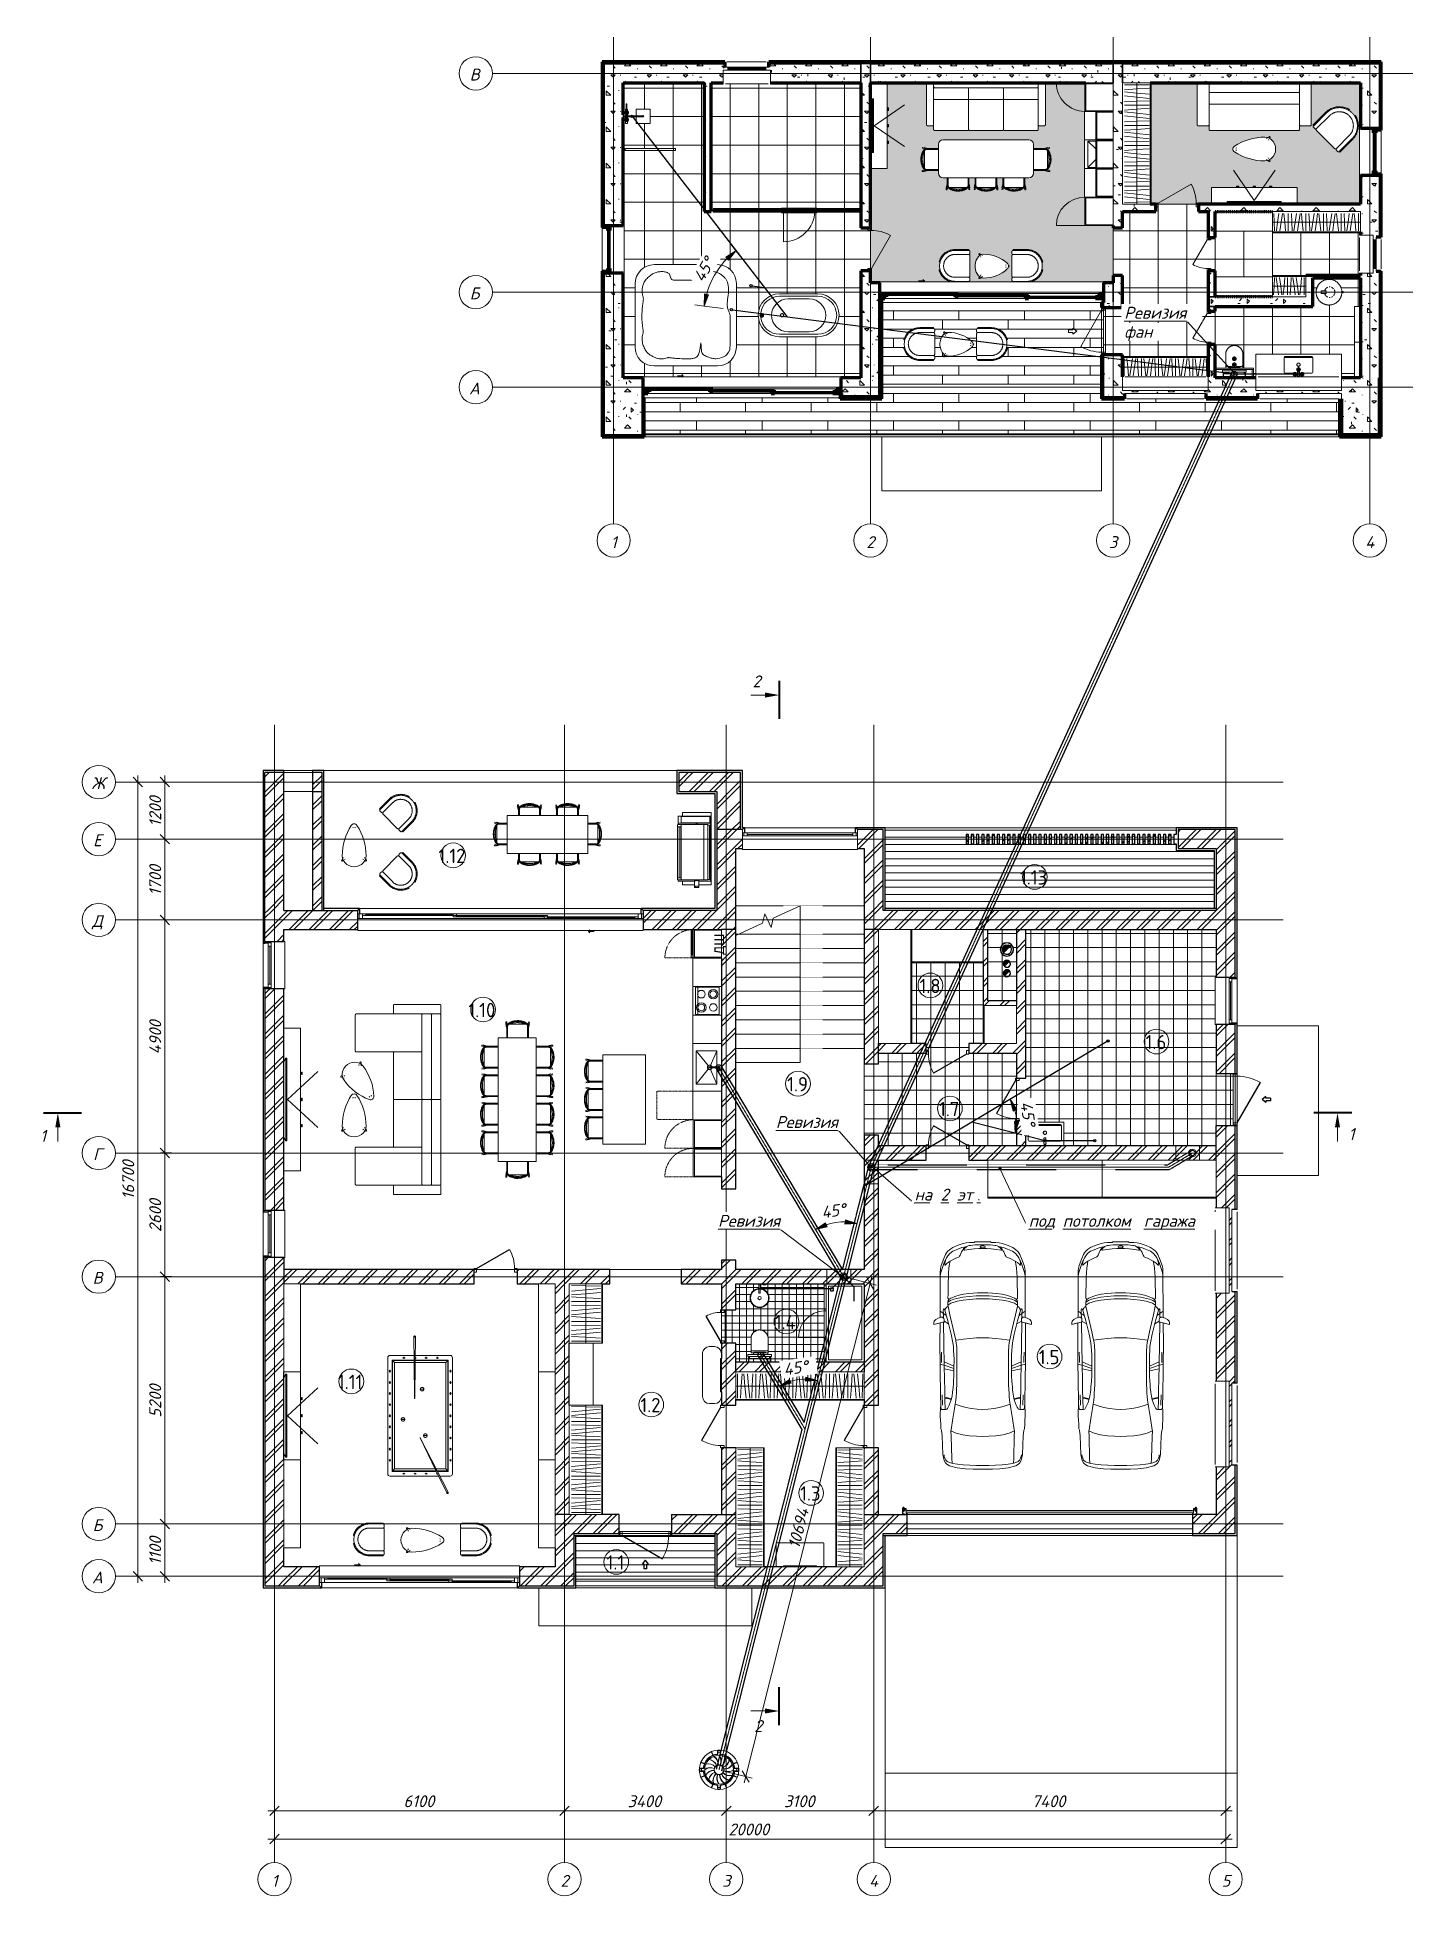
# Model space of a CAD drawing. Header units: millimetres. Extents: x -2820 to 26103, y -2046 to 37035.
import ezdxf

# ---------------------------------------------------------------- set-up
doc = ezdxf.new("R2010")
doc.units = ezdxf.units.MM
for name, pattern in [('Осевая 12-2-2', [16, 12, -2, 0, -2]), ('Осевая 12-2-2_2_', [16, 12, -2, 0, -2]), ('Пунктир 2-1_5', [3.5, 2, -1.5]), ('Сверху', [3.96875, 2.38125, -1.5875]), ('Штрихпунктир 8-2-2', [12, 8, -2, 0, -2])]:
    doc.linetypes.add(name, pattern=pattern)
for name, color, linetype, lineweight in [('A-ANNO-DIMS', 7, 'Continuous', 9), ('A-ANNO-DIMS-100', 7, 'Continuous', 9), ('A-ANNO-NOTE', 7, 'Continuous', 9), ('A-AREA-IDEN', 7, 'Continuous', 9), ('A-COLS', 7, 'Continuous', 9), ('A-DETL-CNTR', 7, 'Штрихпунктир 8-2-2', 9), ('A-DETL-GENF', 7, 'Continuous', 9), ('A-DOOR', 7, 'Continuous', 9), ('A-DOOR-HDLN', 7, 'Пунктир 2-1_5', 9), ('A-FLOR', 7, 'Continuous', 9), ('A-GLAZ', 7, 'Continuous', 9), ('A-GLAZ-CURT', 7, 'Continuous', 9), ('A-GLAZ-CWMG', 7, 'Continuous', 9), ('A-WALL', 7, 'Continuous', 9), ('A-WALL-PATT', 7, 'Continuous', 25), ('DCS', 7, 'Continuous', 9), ('G-ANNO-SYMB', 7, 'Continuous', 9), ('G-IMPT', 7, 'Continuous', 9), ('I-FURN', 7, 'Continuous', 9), ('M-EQPM', 7, 'Continuous', 9), ('P-SANR-FIXT', 7, 'Continuous', 9), ('S-COLS', 7, 'Continuous', 9), ('S-GRID', 7, 'Continuous', 9), ('S-STRS', 7, 'Continuous', 9)]:
    doc.layers.add(name, color=color, linetype=linetype, lineweight=lineweight)
for name, color, linetype, lineweight, true_color in [('A-DETL', 7, 'Continuous', 9, 0x00a600), ('A-FLOR-PATT', 7, 'Continuous', 15, 0x383838), ('S-GRID-IDEN', 7, 'Continuous', 9, 0x646464)]:
    doc.layers.add(name, color=color, linetype=linetype, lineweight=lineweight, true_color=true_color)
doc.styles.add('Arial', font='arial.ttf', dxfattribs={"height": 200})
doc.styles.add('GOST Common', font='GOST_Common.ttf', dxfattribs={"height": 300})
doc.styles.add('ISOCPEUR_I', font='isocpeui.ttf', dxfattribs={"height": 250})
doc.dimstyles.new('2_5', dxfattribs={"dimscale": 304.8, "dimtxt": 248.995294, "dimasz": 0.82021, "dimexe": 0.656168, "dimexo": 0.656168, "dimgap": 0.164042, "dimtad": 1, "dimdec": 0, "dimzin": 0, "dimdsep": 46, "dimtxsty": 'ISOCPEUR_I', "dimsah": 1, "dimcen": 0.09, "dimadec": 0, "dimazin": 0, "dimtfac": 1, "dimtdec": 4, "dimtix": 1, "dimtmove": 0, "dimatfit": 3, "dimfxl": 1, "dimtvp": 1, "dimtfill": 1, "dimtolj": 1, "dimtzin": 0, "dimarcsym": 2})
doc.dimstyles.new('2_5_мм', dxfattribs={"dimscale": 304.8, "dimtxt": 248.995294, "dimasz": 0.656168, "dimexe": 0.459318, "dimexo": 0.164042, "dimgap": 0, "dimtad": 1, "dimrnd": 0.01, "dimdsep": 46, "dimtxsty": 'ISOCPEUR_I', "dimblk1": 'OBLIQUE', "dimblk2": 'OBLIQUE', "dimsah": 1, "dimcen": 0.09, "dimdle": 0.459318, "dimadec": 1, "dimazin": 0, "dimtfac": 1, "dimtdec": 4, "dimtix": 1, "dimtmove": 0, "dimatfit": 3, "dimfxl": 1, "dimtvp": 1, "dimtolj": 1, "dimtzin": 0, "dimarcsym": 2})
doc.dimstyles.new('2_5_мм_1', dxfattribs={"dimscale": 304.8, "dimtxt": 248.995294, "dimasz": 0.656168, "dimexe": 0.459318, "dimexo": 0.164042, "dimgap": 0, "dimtad": 1, "dimdec": 0, "dimdsep": 46, "dimtxsty": 'ISOCPEUR_I', "dimblk1": 'OBLIQUE', "dimblk2": 'OBLIQUE', "dimsah": 1, "dimcen": 0.09, "dimdle": 0.459318, "dimadec": 1, "dimazin": 0, "dimtfac": 1, "dimtdec": 4, "dimtix": 1, "dimtmove": 0, "dimatfit": 3, "dimfxl": 1, "dimtvp": 1, "dimtolj": 1, "dimtzin": 0, "dimarcsym": 2})
pattern_1 = [(0, (0, 0), (762, 762), [95.25, -666.75]), (90, (0, 0), (-762, 762), [95.25, -666.75]), (135, (95.25, 0), (-761.9995, 6e-14), [134.704, -942.927]), (0, (95.25, 428.6), (762, 762), [95.25, -666.75]), (45, (142.9, 381), (0, 761.9995), [67.352, -1010.279]), (135, (142.9, 381), (-761.9995, 6e-14), [67.352, -1010.279]), (0, (381, 619.1), (762, 762), [134.704, -627.296]), (45, (381, 619.1), (0, 761.9995), [95.25, -982.381]), (135, (515.7, 619.1), (-761.9995, 6e-14), [95.25, -982.381]), (90, (523.9, 190.5), (-762, 762), [95.25, -666.75]), (45, (523.9, 190.5), (0, 761.9995), [67.352, -1010.279]), (135, (571.5, 238.1), (-761.9995, 6e-14), [67.352, -1010.279]), (0, (95.25, 190.5), (762, 762), [47.625, -638.175]), (0, (666.75, 381), (762, 762), [47.625, -638.175]), (90, (428.6, 476.25), (-762, 762), [47.625, -638.175]), (135, (523.9, 47.6), (-761.9995, 6e-14), [67.352, -1010.279]), (135, (190.5, 571.5), (-761.9995, 6e-14), [67.352, -1010.279]), (45, (357.2, 250.03), (0, 761.9995), [67.352, -1010.279]), (90, (261.9, 95.25), (-762, 762), [11.906, -750.094]), (90, (297.66, 416.7), (-762, 762), [11.906, -750.094]), (90, (654.84, 547.7), (-762, 762), [11.906, -750.094]), (90, (666.75, 142.9), (-762, 762), [11.906, -750.094])]
pattern_2 = [(45, (0, 0), (-212.132, 212.132), []), (45, (0, 100), (-212.132, 212.132), [])]
pattern_3 = [(225, (551.7, -90), (-630, -6e-14), [61.16, -829.8]), (225, (567.4, -49.8), (-630, -6e-14), [180, -710.96]), (225, (525.2, -63.5), (-630, -6e-14), [61.16, -829.8]), (225, (341.7, -187.8), (-630, -6e-14), [61.16, -829.8]), (225, (378.6, -126.4), (-630, -6e-14), [210, -680.96]), (225, (351.5, -125), (-630, -6e-14), [112.5, -778.46]), (225, (176.7, -45), (-630, -6e-14), [124.8, -766.16]), (225, (164.44, -32.75), (-630, -6e-14), [204.13, -686.82]), (225, (118.04, -50.63), (-630, -6e-14), [79.34, -811.62]), (225, (551.7, -420), (-630, -6e-14), [61.16, -829.8]), (225, (550.54, -396.65), (-630, -6e-14), [156.2, -734.76]), (225, (561.5, -357.2), (-630, -6e-14), [112.5, -778.46]), (225, (316.9, -493), (-630, -6e-14), [61.16, -829.8]), (225, (359.2, -426.2), (-630, -6e-14), [217.65, -673.3]), (225, (299.95, -456.94), (-630, -6e-14), [74.67, -816.28]), (225, (131.7, -420), (-630, -6e-14), [112.5, -778.46]), (225, (168.6, -358.6), (-630, -6e-14), [210, -680.96]), (225, (118.04, -380.63), (-630, -6e-14), [79.34, -811.62])]
pattern_4 = [(0, (37041.64, 13610.38), (0, 150), [])]

msp = doc.modelspace()

# ---------------------------------------------------------------- texts
at = {"layer": 'A-ANNO-NOTE', "insert": (11419.513, 17739.997), "char_height": 200, "width": 545.1475, "attachment_point": 1, "rotation": 90, "style": 'Arial'}
msp.add_mtext('ДШ', dxfattribs=at)
at = {"layer": 'A-AREA-IDEN', "char_height": 300, "attachment_point": 1, "style": 'GOST Common'}
for s, insert, width in [('1.12', (5617.677, 19970.36), 753.58625), ('1.13', (17843.412, 19516.48), 761.60312), ('1.8', (15730.654, 17235.597), 561.18125), ('1.10', (6245.677, 16727.969), 753.58625), ('1.6', (20484.803, 16054.674), 561.18125), ('1.9', (12947.365, 15169.388), 561.18125), ('1.7', (16140.965, 14647.324), 561.18125), ('1.4', (12687.285, 10168.164), 601.26562), ('1.5', (18237.167, 9431.733), 561.18125), ('1.11', (3503.014, 8909.669), 689.45125), ('1.2', (9862.022, 8422.51), 561.18125), ('1.3', (13220.785, 6564.395), 569.19812), ('1.1', (9151.993, 5113.111), 497.04625)]:
    msp.add_mtext(s, dxfattribs=dict(at, insert=insert, width=width))
at = {"layer": 'S-GRID-IDEN', "color": 7, "char_height": 250, "attachment_point": 1, "style": 'ISOCPEUR_I'}
for s, insert, width in [('\\fISOCPEUR|b0|i1|c204|p34|;Ж', (-1680.149, 21473.756), 312.65812), ('\\fISOCPEUR|b0|i1|c204|p34|;Е', (-1643.649, 20273.756), 224.4725), ('\\fISOCPEUR|b0|i1|c204|p34|;Д', (-1666.649, 18573.756), 280.59062), ('\\fISOCPEUR|b0|i1|c204|p34|;Г', (-1643.649, 13673.756), 224.4725), ('\\fISOCPEUR|b0|i1|c204|p34|;В', (-1653.649, 11073.756), 248.52312), ('\\fISOCPEUR|b0|i1|c204|p34|;Б', (-1653.649, 5873.756), 248.52312), ('\\fISOCPEUR|b0|i1|c204|p34|;А', (-1666.649, 4773.756), 280.59062), ('\\fISOCPEUR|b0|i1|c204|p34|;1', (2108.935, -1606.344), 160.3375), ('\\fISOCPEUR|b0|i1|c204|p34|;2', (8182.435, -1606.344), 224.4725), ('\\fISOCPEUR|b0|i1|c204|p34|;3', (11582.435, -1606.344), 224.4725), ('\\fISOCPEUR|b0|i1|c204|p34|;4', (14672.435, -1606.344), 248.52312), ('\\fISOCPEUR|b0|i1|c204|p34|;5', (22082.435, -1606.344), 224.4725)]:
    msp.add_mtext(s, dxfattribs=dict(at, insert=insert, width=width))

# ---------------------------------------------------------------- blocks, each defined once
blk = doc.blocks.new('INT 19 Дверь межкомнатная одностворчатая - 900 х 2370 _800_ Глухое Л-НАР-2537697-Этаж 1 - КН')
at = {"layer": 'A-DOOR', "color": 8, "lineweight": 20, "true_color": 0x7f7f7f}
for p, q in [((400, 120), (-293, 520)), ((-400, 120), (-450, 120)), ((-450, 120), (-450, 45)), ((-450, 45), (-400, 45)), ((-400, 45), (-400, 120)), ((400, 45), (400, 120)), ((400, 120), (450, 120)), ((450, 45), (400, 45)), ((450, 120), (450, 45))]:
    blk.add_line(p, q, dxfattribs=at)
blk.add_arc((400, 120), 800, 150, 180, dxfattribs=at)
blk = doc.blocks.new('INT 18 Шкаф - INT 18 Шкаф-2573799-Этаж 1 - КН')
at = {"layer": 'A-DETL-GENF', "color": 8, "lineweight": 20, "true_color": 0x7f7f7f}
for p, q in [((-1233, -307), (-1233, 207)), ((-1148, -50), (-1166, 207)), ((-1063, -50), (-1036, 207)), ((-978, -50), (-951, 207)), ((-893, -50), (-900, 207)), ((-808, -307), (-808, 207)), ((-723, -50), (-741, 207)), ((-638, -50), (-611, 207)), ((-553, -50), (-526, 207)), ((-468, -50), (-475, 207)), ((-383, -307), (-383, 207)), ((-298, -50), (-316, 207)), ((-213, -50), (-186, 207)), ((-128, -50), (-100, 207)), ((-43, -50), (-50, 207)), ((43, -307), (43, 207)), ((128, -50), (109, 207)), ((213, -50), (240, 207)), ((298, -50), (325, 207)), ((383, -50), (375, 207)), ((468, -307), (468, 207)), ((553, -50), (534, 207)), ((638, -50), (665, 207)), ((723, -50), (750, 207)), ((808, -50), (800, 207)), ((893, -307), (893, 207)), ((978, -50), (959, 207)), ((1063, -50), (1090, 207)), ((1148, -50), (1175, 207)), ((1233, -50), (1225, 207)), ((-1275, -50), (-850, -50)), ((-1148, -50), (-1129, -307)), ((-1090, -307), (-1063, -50)), ((-978, -50), (-1005, -307)), ((-893, -50), (-885, -307)), ((-850, -50), (-425, -50)), ((-723, -50), (-704, -307)), ((-665, -307), (-638, -50)), ((-553, -50), (-580, -307)), ((-468, -50), (-460, -307)), ((-425, -50), (0, -50)), ((-298, -50), (-279, -307)), ((-240, -307), (-213, -50)), ((-128, -50), (-155, -307)), ((-43, -50), (-35, -307)), ((0, -50), (425, -50)), ((128, -50), (146, -307)), ((186, -307), (213, -50)), ((298, -50), (271, -307)), ((383, -50), (390, -307)), ((425, -50), (850, -50)), ((553, -50), (571, -307)), ((611, -307), (638, -50)), ((723, -50), (696, -307)), ((808, -50), (815, -307)), ((850, -50), (1275, -50)), ((978, -50), (996, -307)), ((1036, -307), (1063, -50)), ((1148, -50), (1121, -307)), ((1233, -50), (1240, -307))]:
    blk.add_line(p, q, dxfattribs=at)
at = {"layer": 'I-FURN', "color": 8, "lineweight": 20, "true_color": 0x7f7f7f}
for p, q in [((-1275, 230), (-1275, -350)), ((-1275, 230), (1275, 230)), ((-1274, 250), (-1, 250)), ((-1274, 250), (-1274, 232)), ((-1, 232), (-1274, 232)), ((-1, 232), (-1, 250)), ((1, 250), (1274, 250)), ((1, 250), (1, 232)), ((1274, 232), (1, 232)), ((1274, 232), (1274, 250)), ((1275, -350), (1275, 230)), ((1275, -350), (-1275, -350))]:
    blk.add_line(p, q, dxfattribs=at)
blk = doc.blocks.new('INT 19 Дверь межкомнатная одностворчатая - 700 х 2370 _800_ Глухое Л-НАР-2573615-Этаж 1 - КН')
at = {"layer": 'A-DOOR', "color": 8, "lineweight": 20, "true_color": 0x7f7f7f}
for p, q in [((300, 95), (-220, 395)), ((-300, 95), (-350, 95)), ((-350, 95), (-350, 20)), ((-350, 20), (-300, 20)), ((-300, 20), (-300, 95)), ((300, 20), (300, 95)), ((300, 95), (350, 95)), ((350, 20), (300, 20)), ((350, 95), (350, 20))]:
    blk.add_line(p, q, dxfattribs=at)
blk.add_arc((300, 95), 600, 150, 180, dxfattribs=at)
blk = doc.blocks.new('INT 18 Шкаф - INT 18 Шкаф-2842829-Этаж 1 - КН')
at = {"layer": 'A-DETL-GENF', "color": 8, "lineweight": 20, "true_color": 0x7f7f7f}
for p, q in [((-864, -307), (-864, 57)), ((-792, -125), (-811, 57)), ((-720, -125), (-693, 57)), ((-648, -125), (-621, 57)), ((-576, -125), (-584, 57)), ((-504, -307), (-504, 57)), ((-432, -125), (-451, 57)), ((-360, -125), (-333, 57)), ((-288, -125), (-261, 57)), ((-216, -125), (-224, 57)), ((-144, -307), (-144, 57)), ((-72, -125), (-91, 57)), ((0, -125), (27, 57)), ((72, -125), (99, 57)), ((144, -125), (136, 57)), ((216, -307), (216, 57)), ((288, -125), (269, 57)), ((360, -125), (387, 57)), ((432, -125), (459, 57)), ((504, -125), (496, 57)), ((576, -307), (576, 57)), ((648, -125), (629, 57)), ((720, -125), (747, 57)), ((792, -125), (819, 57)), ((864, -125), (856, 57)), ((-900, -125), (-540, -125)), ((-792, -125), (-773, -307)), ((-747, -307), (-720, -125)), ((-648, -125), (-675, -307)), ((-576, -125), (-568, -307)), ((-540, -125), (-180, -125)), ((-432, -125), (-413, -307)), ((-387, -307), (-360, -125)), ((-288, -125), (-315, -307)), ((-216, -125), (-208, -307)), ((-180, -125), (180, -125)), ((-72, -125), (-53, -307)), ((-27, -307), (0, -125)), ((72, -125), (45, -307)), ((144, -125), (152, -307)), ((180, -125), (540, -125)), ((288, -125), (307, -307)), ((333, -307), (360, -125)), ((432, -125), (405, -307)), ((504, -125), (512, -307)), ((540, -125), (900, -125)), ((648, -125), (667, -307)), ((693, -307), (720, -125)), ((792, -125), (765, -307)), ((864, -125), (872, -307))]:
    blk.add_line(p, q, dxfattribs=at)
at = {"layer": 'I-FURN', "color": 8, "lineweight": 20, "true_color": 0x7f7f7f}
for p, q in [((-900, 80), (-900, -330)), ((-900, 80), (900, 80)), ((-899, 100), (-1, 100)), ((-899, 100), (-899, 82)), ((-1, 82), (-899, 82)), ((-1, 82), (-1, 100)), ((1, 100), (899, 100)), ((1, 100), (1, 82)), ((899, 82), (1, 82)), ((899, 82), (899, 100)), ((900, -330), (900, 80))]:
    blk.add_line(p, q, dxfattribs=at)
blk = doc.blocks.new('INT 18 Шкаф - INT 18 Шкаф-2842383-Этаж 1 - КН')
at = {"layer": 'A-DETL-GENF', "color": 8, "lineweight": 20, "true_color": 0x7f7f7f}
for p, q in [((-888, -307), (-888, 57)), ((-814, -125), (-833, 57)), ((-740, -125), (-713, 57)), ((-666, -125), (-639, 57)), ((-592, -125), (-600, 57)), ((-518, -307), (-518, 57)), ((-444, -125), (-463, 57)), ((-370, -125), (-343, 57)), ((-296, -125), (-269, 57)), ((-222, -125), (-230, 57)), ((-148, -307), (-148, 57)), ((-74, -125), (-93, 57)), ((0, -125), (27, 57)), ((74, -125), (101, 57)), ((148, -125), (140, 57)), ((222, -307), (222, 57)), ((296, -125), (277, 57)), ((370, -125), (397, 57)), ((444, -125), (471, 57)), ((518, -125), (510, 57)), ((592, -307), (592, 57)), ((666, -125), (647, 57)), ((740, -125), (767, 57)), ((814, -125), (841, 57)), ((888, -125), (880, 57)), ((-925, -125), (-555, -125)), ((-814, -125), (-795, -307)), ((-767, -307), (-740, -125)), ((-666, -125), (-693, -307)), ((-592, -125), (-584, -307)), ((-555, -125), (-185, -125)), ((-444, -125), (-425, -307)), ((-397, -307), (-370, -125)), ((-296, -125), (-323, -307)), ((-222, -125), (-214, -307)), ((-185, -125), (185, -125)), ((-74, -125), (-55, -307)), ((-27, -307), (0, -125)), ((74, -125), (47, -307)), ((148, -125), (156, -307)), ((185, -125), (555, -125)), ((296, -125), (315, -307)), ((343, -307), (370, -125)), ((444, -125), (417, -307)), ((518, -125), (526, -307)), ((555, -125), (925, -125)), ((666, -125), (685, -307)), ((713, -307), (740, -125)), ((814, -125), (787, -307)), ((888, -125), (896, -307))]:
    blk.add_line(p, q, dxfattribs=at)
at = {"layer": 'I-FURN', "color": 8, "lineweight": 20, "true_color": 0x7f7f7f}
for p, q in [((-925, 80), (-925, -350)), ((-925, 80), (925, 80)), ((-924, 100), (-1, 100)), ((-924, 100), (-924, 82)), ((-1, 82), (-924, 82)), ((-1, 82), (-1, 100)), ((1, 100), (924, 100)), ((1, 100), (1, 82)), ((924, 82), (1, 82)), ((924, 82), (924, 100)), ((925, -350), (925, 80)), ((925, -350), (-925, -350))]:
    blk.add_line(p, q, dxfattribs=at)
blk = doc.blocks.new('INT 16 Тумба с раковиной - INT 16 Тумба с раковиной 2-2634517-Этаж 1 - КН')
at = {"layer": 'I-FURN', "color": 8, "lineweight": 20, "true_color": 0x7f7f7f}
blk.add_line((-800, -180), (-200, -180), dxfattribs=at)
blk = doc.blocks.new('INT 16 Смеситель - INT 16 Смеситель-1924648-Этаж 1 - КН')
at = {"layer": 'P-SANR-FIXT', "color": 8, "lineweight": 20, "true_color": 0x7f7f7f}
for p, q in [((-20, 0), (-20, -65)), ((-20, -65), (-20, -80)), ((-10, -75), (10, -75)), ((20, -65), (20, 0)), ((20, -80), (20, -65))]:
    blk.add_line(p, q, dxfattribs=at)
for centre, radius, start, end in [((0, 0), 25, 360, 180), ((0, 0), 25, 180, 216.232), ((0, 0), 20, 90, 180), ((0, 0), 20, 143.7312, 165), ((0, 0), 20, 143.7312, 165), ((0, 0), 20, 90, 113.3697), ((0, 0), 20, 66.6303, 113.3697), ((0, 0), 20, 360, 90), ((0, 0), 20, 66.6303, 90), ((0, 0), 20, 30, 50.4689), ((0, 0), 20, 30, 50.4689), ((0, 0), 25, 323.768, 360), ((-10, -65), 10, 180, 270), ((-10, -65), 10, 180, 255), ((10, -65), 10, 270, 360), ((10, -65), 10, 285, 330)]:
    blk.add_arc(centre, radius, start, end, dxfattribs=at)
blk = doc.blocks.new('INT 16 Раковина - INT 16 Раковина-2634538-Этаж 1 - КН')
at = {"layer": 'A-DETL-GENF', "lineweight": 20, "true_color": 0x7f7f7f}
for points in [[(-75, 250), (-88, 248), (-100, 243), (-110, 235), (-118, 225), (-123, 213), (-125, 200), (-123, 187), (-118, 175), (-110, 165), (-100, 157), (-88, 152), (-75, 150), (-62, 152), (-47, 159), (-40, 165), (-32, 175), (-27, 187), (-25, 200), (-27, 213), (-33, 227), (-40, 235), (-50, 243), (-62, 248)], [(0, 150), (-13, 148), (-25, 143), (-35, 135), (-43, 125), (-48, 113), (-50, 100), (-47, 83), (-43, 75), (-35, 65), (-25, 57), (-13, 52), (0, 50), (13, 52), (28, 59), (35, 65), (43, 75), (48, 87), (50, 100), (48, 113), (43, 125), (35, 135), (25, 143), (13, 148)], [(75, 250), (62, 248), (50, 243), (40, 235), (32, 225), (27, 213), (25, 200), (27, 187), (32, 175), (40, 165), (50, 157), (62, 152), (75, 150), (90, 152), (100, 157), (110, 165), (118, 175), (123, 187), (125, 200), (123, 213), (117, 227), (110, 235), (100, 243), (88, 248)]]:
    blk.add_hatch(color=8, dxfattribs=at).paths.add_polyline_path(points)
at = {"layer": 'P-SANR-FIXT', "color": 8, "lineweight": 20, "true_color": 0x7f7f7f}
for p, q in [((-900, -225), (-900, 255)), ((-300, 155), (-300, -155)), ((-118, 175), (-280, 175)), ((-20, 175), (-32, 175)), ((32, 175), (20, 175)), ((280, 175), (118, 175)), ((300, -155), (300, 155)), ((900, 255), (900, -225)), ((900, -225), (-900, -225)), ((-280, -175), (280, -175))]:
    blk.add_line(p, q, dxfattribs=at)
at = {"layer": 'P-SANR-FIXT', "color": 8, "lineweight": 20, "true_color": 0x7f7f7f, "flags": 128}
for points in [[(35, 0), (35, 1), (35, 3), (35, 4), (35, 6), (34, 7), (34, 8), (34, 10), (33, 11), (33, 12), (32, 14), (32, 15), (31, 16), (30, 17), (30, 19), (29, 20), (28, 21), (27, 22), (26, 23), (25, 24), (24, 25), (23, 26), (22, 27), (21, 28), (20, 29), (19, 29), (18, 30), (16, 31), (15, 32), (14, 32), (13, 33), (11, 33), (10, 34), (9, 34), (7, 34), (6, 34), (5, 35), (3, 35), (2, 35), (0, 35), (-1, 35), (-2, 35), (-4, 35), (-5, 35), (-7, 34), (-8, 34), (-9, 34), (-11, 33), (-12, 33), (-13, 32), (-15, 32), (-16, 31), (-17, 31), (-18, 30), (-19, 29), (-21, 28), (-22, 27), (-23, 27), (-24, 26), (-25, 25), (-26, 24), (-27, 23), (-28, 22), (-28, 20), (-29, 19), (-30, 18), (-31, 17), (-31, 16), (-32, 14), (-32, 13), (-33, 12), (-33, 10), (-34, 9), (-34, 8), (-34, 6), (-35, 5), (-35, 4), (-35, 2), (-35, 1), (-35, 0)], [(-35, 0), (-35, -1), (-35, -3), (-35, -4), (-35, -6), (-34, -7), (-34, -8), (-34, -10), (-33, -11), (-33, -12), (-32, -14), (-32, -15), (-31, -16), (-30, -17), (-30, -19), (-29, -20), (-28, -21), (-27, -22), (-26, -23), (-25, -24), (-24, -25), (-23, -26), (-22, -27), (-21, -28), (-20, -29), (-19, -29), (-18, -30), (-16, -31), (-15, -32), (-14, -32), (-13, -33), (-11, -33), (-10, -34), (-9, -34), (-7, -34), (-6, -34), (-5, -35), (-3, -35), (-2, -35), (0, -35), (1, -35), (2, -35), (4, -35), (5, -35), (7, -34), (8, -34), (9, -34), (11, -33), (12, -33), (13, -32), (15, -32), (16, -31), (17, -31), (18, -30), (19, -29), (21, -28), (22, -27), (23, -27), (24, -26), (25, -25), (26, -24), (27, -23), (28, -22), (28, -20), (29, -19), (30, -18), (31, -17), (31, -16), (32, -14), (32, -13), (33, -12), (33, -10), (34, -9), (34, -8), (34, -6), (35, -5), (35, -4), (35, -2), (35, -1), (35, 0)]]:
    blk.add_lwpolyline(points, dxfattribs=at)
at = {"layer": 'P-SANR-FIXT', "color": 8, "lineweight": 20, "true_color": 0x7f7f7f}
for centre, radius, start, end in [((-280, 155), 20, 90, 180), ((0, 0), 35, 0, 180), ((0, 0), 35, 180, 0), ((0, 0), 33, 360, 180), ((0, 0), 33, 180, 360), ((280, 155), 20, 0, 90), ((-280, -155), 20, 180, 270), ((280, -155), 20, 270, 0)]:
    blk.add_arc(centre, radius, start, end, dxfattribs=at)
blk = doc.blocks.new('INT Диван прямой - INT Диван прямой-2569493-Этаж 1 - КН')
at = {"layer": 'I-FURN', "color": 8, "lineweight": 20, "true_color": 0x7f7f7f}
for p, q in [((-1200, 579), (-1200, -279)), ((-950, 579), (-950, 421)), ((-950, 379), (-950, 421)), ((929, 400), (-929, 400)), ((950, 421), (950, 579)), ((950, 421), (950, 379)), ((1200, -279), (1200, 579)), ((-950, 379), (-950, 171)), ((-950, -279), (-950, 171)), ((-929, 150), (929, 150)), ((950, 171), (950, 379)), ((950, 171), (950, -279)), ((-1179, -300), (-971, -300)), ((-950, -279), (-950, -379)), ((950, -379), (950, -279)), ((971, -300), (1179, -300)), ((-929, -400), (929, -400))]:
    blk.add_line(p, q, dxfattribs=at)
at = {"layer": 'I-FURN', "color": 8, "lineweight": 20, "true_color": 0x7f7f7f, "flags": 128}
for points in [[(-1179, 600), (-1180, 600), (-1181, 600), (-1182, 600), (-1182, 600), (-1183, 600), (-1184, 599), (-1185, 599), (-1186, 599), (-1186, 599), (-1187, 598), (-1188, 598), (-1189, 598), (-1189, 597), (-1190, 597), (-1191, 596), (-1192, 596), (-1192, 595), (-1193, 595), (-1193, 594), (-1194, 594), (-1195, 593), (-1195, 592), (-1196, 592), (-1196, 591), (-1197, 590), (-1197, 590), (-1198, 589), (-1198, 588), (-1198, 587), (-1199, 587), (-1199, 586), (-1199, 585), (-1199, 584), (-1200, 583), (-1200, 583), (-1200, 582), (-1200, 581), (-1200, 580), (-1200, 579), (-1200, 579)], [(-950, 579), (-950, 580), (-950, 581), (-950, 582), (-950, 582), (-950, 583), (-951, 584), (-951, 585), (-951, 586), (-951, 586), (-952, 587), (-952, 588), (-952, 589), (-953, 589), (-953, 590), (-954, 591), (-954, 592), (-955, 592), (-955, 593), (-956, 593), (-956, 594), (-957, 595), (-958, 595), (-958, 596), (-959, 596), (-960, 597), (-960, 597), (-961, 598), (-962, 598), (-963, 598), (-963, 599), (-964, 599), (-965, 599), (-966, 599), (-967, 600), (-967, 600), (-968, 600), (-969, 600), (-970, 600), (-971, 600), (-971, 600)], [(-929, 600), (-930, 600), (-931, 600), (-932, 600), (-932, 600), (-933, 600), (-934, 599), (-935, 599), (-936, 599), (-936, 599), (-937, 598), (-938, 598), (-939, 598), (-939, 597), (-940, 597), (-941, 596), (-942, 596), (-942, 595), (-943, 595), (-943, 594), (-944, 594), (-945, 593), (-945, 592), (-946, 592), (-946, 591), (-947, 590), (-947, 590), (-948, 589), (-948, 588), (-948, 587), (-949, 587), (-949, 586), (-949, 585), (-949, 584), (-950, 583), (-950, 583), (-950, 582), (-950, 581), (-950, 580), (-950, 579), (-950, 579)], [(-950, 421), (-950, 420), (-950, 419), (-950, 418), (-950, 418), (-950, 417), (-949, 416), (-949, 415), (-949, 414), (-949, 414), (-948, 413), (-948, 412), (-948, 411), (-947, 411), (-947, 410), (-946, 409), (-946, 408), (-945, 408), (-945, 407), (-944, 407), (-944, 406), (-943, 405), (-942, 405), (-942, 404), (-941, 404), (-940, 403), (-940, 403), (-939, 402), (-938, 402), (-937, 402), (-937, 401), (-936, 401), (-935, 401), (-934, 401), (-933, 400), (-933, 400), (-932, 400), (-931, 400), (-930, 400), (-929, 400), (-929, 400)], [(-929, 400), (-930, 400), (-931, 400), (-932, 400), (-932, 400), (-933, 400), (-934, 399), (-935, 399), (-936, 399), (-936, 399), (-937, 398), (-938, 398), (-939, 398), (-939, 397), (-940, 397), (-941, 396), (-942, 396), (-942, 395), (-943, 395), (-943, 394), (-944, 394), (-945, 393), (-945, 392), (-946, 392), (-946, 391), (-947, 390), (-947, 390), (-948, 389), (-948, 388), (-948, 387), (-949, 387), (-949, 386), (-949, 385), (-949, 384), (-950, 383), (-950, 383), (-950, 382), (-950, 381), (-950, 380), (-950, 379), (-950, 379)], [(-929, 400), (-930, 400), (-931, 400), (-932, 400), (-932, 400), (-933, 400), (-934, 399), (-935, 399), (-936, 399), (-936, 399), (-937, 398), (-938, 398), (-939, 398), (-939, 397), (-940, 397), (-941, 396), (-942, 396), (-942, 395), (-943, 395), (-943, 394), (-944, 394), (-945, 393), (-945, 392), (-946, 392), (-946, 391), (-947, 390), (-947, 390), (-948, 389), (-948, 388), (-948, 387), (-949, 387), (-949, 386), (-949, 385), (-949, 384), (-950, 383), (-950, 383), (-950, 382), (-950, 381), (-950, 380), (-950, 379)], [(950, 579), (950, 580), (950, 581), (950, 582), (950, 582), (950, 583), (949, 584), (949, 585), (949, 586), (949, 586), (948, 587), (948, 588), (948, 589), (947, 589), (947, 590), (946, 591), (946, 592), (945, 592), (945, 593), (944, 593), (944, 594), (943, 595), (942, 595), (942, 596), (941, 596), (940, 597), (940, 597), (939, 598), (938, 598), (937, 598), (937, 599), (936, 599), (935, 599), (934, 599), (933, 600), (933, 600), (932, 600), (931, 600), (930, 600), (929, 600), (929, 600)], [(929, 400), (930, 400), (931, 400), (932, 400), (932, 400), (933, 400), (934, 401), (935, 401), (936, 401), (936, 401), (937, 402), (938, 402), (939, 402), (939, 403), (940, 403), (941, 404), (942, 404), (942, 405), (943, 405), (943, 406), (944, 406), (945, 407), (945, 408), (946, 408), (946, 409), (947, 410), (947, 410), (948, 411), (948, 412), (948, 413), (949, 413), (949, 414), (949, 415), (949, 416), (950, 417), (950, 417), (950, 418), (950, 419), (950, 420), (950, 421), (950, 421)], [(950, 379), (950, 380), (950, 381), (950, 382), (950, 382), (950, 383), (949, 384), (949, 385), (949, 386), (949, 386), (948, 387), (948, 388), (948, 389), (947, 389), (947, 390), (946, 391), (946, 392), (945, 392), (945, 393), (944, 393), (944, 394), (943, 395), (942, 395), (942, 396), (941, 396), (940, 397), (940, 397), (939, 398), (938, 398), (937, 398), (937, 399), (936, 399), (935, 399), (934, 399), (933, 400), (933, 400), (932, 400), (931, 400), (930, 400), (929, 400), (929, 400)], [(950, 379), (950, 380), (950, 381), (950, 382), (950, 382), (950, 383), (949, 384), (949, 385), (949, 386), (949, 386), (948, 387), (948, 388), (948, 389), (947, 389), (947, 390), (946, 391), (946, 392), (945, 392), (945, 393), (944, 393), (944, 394), (943, 395), (942, 395), (942, 396), (941, 396), (940, 397), (940, 397), (939, 398), (938, 398), (937, 398), (937, 399), (936, 399), (935, 399), (934, 399), (933, 400), (933, 400), (932, 400), (931, 400), (930, 400), (929, 400), (929, 400)], [(971, 600), (970, 600), (969, 600), (968, 600), (968, 600), (967, 600), (966, 599), (965, 599), (964, 599), (964, 599), (963, 598), (962, 598), (961, 598), (961, 597), (960, 597), (959, 596), (958, 596), (958, 595), (957, 595), (957, 594), (956, 594), (955, 593), (955, 592), (954, 592), (954, 591), (953, 590), (953, 590), (952, 589), (952, 588), (952, 587), (951, 587), (951, 586), (951, 585), (951, 584), (950, 583), (950, 583), (950, 582), (950, 581), (950, 580), (950, 579), (950, 579)], [(1200, 579), (1200, 580), (1200, 581), (1200, 582), (1200, 582), (1200, 583), (1199, 584), (1199, 585), (1199, 586), (1199, 586), (1198, 587), (1198, 588), (1198, 589), (1197, 589), (1197, 590), (1196, 591), (1196, 592), (1195, 592), (1195, 593), (1194, 593), (1194, 594), (1193, 595), (1192, 595), (1192, 596), (1191, 596), (1190, 597), (1190, 597), (1189, 598), (1188, 598), (1187, 598), (1187, 599), (1186, 599), (1185, 599), (1184, 599), (1183, 600), (1183, 600), (1182, 600), (1181, 600), (1180, 600), (1179, 600), (1179, 600)], [(-950, 171), (-950, 170), (-950, 169), (-950, 168), (-950, 168), (-950, 167), (-949, 166), (-949, 165), (-949, 164), (-949, 164), (-948, 163), (-948, 162), (-948, 161), (-947, 161), (-947, 160), (-946, 159), (-946, 158), (-945, 158), (-945, 157), (-944, 157), (-944, 156), (-943, 155), (-942, 155), (-942, 154), (-941, 154), (-940, 153), (-940, 153), (-939, 152), (-938, 152), (-937, 152), (-937, 151), (-936, 151), (-935, 151), (-934, 151), (-933, 150), (-933, 150), (-932, 150), (-931, 150), (-930, 150), (-929, 150), (-929, 150)], [(929, 150), (930, 150), (931, 150), (932, 150), (932, 150), (933, 150), (934, 151), (935, 151), (936, 151), (936, 151), (937, 152), (938, 152), (939, 152), (939, 153), (940, 153), (941, 154), (942, 154), (942, 155), (943, 155), (943, 156), (944, 156), (945, 157), (945, 158), (946, 158), (946, 159), (947, 160), (947, 160), (948, 161), (948, 162), (948, 163), (949, 163), (949, 164), (949, 165), (949, 166), (950, 167), (950, 167), (950, 168), (950, 169), (950, 170), (950, 171), (950, 171)], [(-1200, -279), (-1200, -280), (-1200, -281), (-1200, -282), (-1200, -282), (-1200, -283), (-1199, -284), (-1199, -285), (-1199, -286), (-1199, -286), (-1198, -287), (-1198, -288), (-1198, -289), (-1197, -289), (-1197, -290), (-1196, -291), (-1196, -292), (-1195, -292), (-1195, -293), (-1194, -293), (-1194, -294), (-1193, -295), (-1192, -295), (-1192, -296), (-1191, -296), (-1190, -297), (-1190, -297), (-1189, -298), (-1188, -298), (-1187, -298), (-1187, -299), (-1186, -299), (-1185, -299), (-1184, -299), (-1183, -300), (-1183, -300), (-1182, -300), (-1181, -300), (-1180, -300), (-1179, -300), (-1179, -300)], [(-971, -300), (-970, -300), (-969, -300), (-968, -300), (-968, -300), (-967, -300), (-966, -299), (-965, -299), (-964, -299), (-964, -299), (-963, -298), (-962, -298), (-961, -298), (-961, -297), (-960, -297), (-959, -296), (-958, -296), (-958, -295), (-957, -295), (-957, -294), (-956, -294), (-955, -293), (-955, -292), (-954, -292), (-954, -291), (-953, -290), (-953, -290), (-952, -289), (-952, -288), (-952, -287), (-951, -287), (-951, -286), (-951, -285), (-951, -284), (-950, -283), (-950, -283), (-950, -282), (-950, -281), (-950, -280), (-950, -279), (-950, -279)], [(-950, -379), (-950, -380), (-950, -381), (-950, -382), (-950, -382), (-950, -383), (-949, -384), (-949, -385), (-949, -386), (-949, -386), (-948, -387), (-948, -388), (-948, -389), (-947, -389), (-947, -390), (-946, -391), (-946, -392), (-945, -392), (-945, -393), (-944, -393), (-944, -394), (-943, -395), (-942, -395), (-942, -396), (-941, -396), (-940, -397), (-940, -397), (-939, -398), (-938, -398), (-937, -398), (-937, -399), (-936, -399), (-935, -399), (-934, -399), (-933, -400), (-933, -400), (-932, -400), (-931, -400), (-930, -400), (-929, -400), (-929, -400)], [(929, -400), (930, -400), (931, -400), (932, -400), (932, -400), (933, -400), (934, -399), (935, -399), (936, -399), (936, -399), (937, -398), (938, -398), (939, -398), (939, -397), (940, -397), (941, -396), (942, -396), (942, -395), (943, -395), (943, -394), (944, -394), (945, -393), (945, -392), (946, -392), (946, -391), (947, -390), (947, -390), (948, -389), (948, -388), (948, -387), (949, -387), (949, -386), (949, -385), (949, -384), (950, -383), (950, -383), (950, -382), (950, -381), (950, -380), (950, -379), (950, -379)], [(950, -279), (950, -280), (950, -281), (950, -282), (950, -282), (950, -283), (951, -284), (951, -285), (951, -286), (951, -286), (952, -287), (952, -288), (952, -289), (953, -289), (953, -290), (954, -291), (954, -292), (955, -292), (955, -293), (956, -293), (956, -294), (957, -295), (958, -295), (958, -296), (959, -296), (960, -297), (960, -297), (961, -298), (962, -298), (963, -298), (963, -299), (964, -299), (965, -299), (966, -299), (967, -300), (967, -300), (968, -300), (969, -300), (970, -300), (971, -300), (971, -300)], [(1179, -300), (1180, -300), (1181, -300), (1182, -300), (1182, -300), (1183, -300), (1184, -299), (1185, -299), (1186, -299), (1186, -299), (1187, -298), (1188, -298), (1189, -298), (1189, -297), (1190, -297), (1191, -296), (1192, -296), (1192, -295), (1193, -295), (1193, -294), (1194, -294), (1195, -293), (1195, -292), (1196, -292), (1196, -291), (1197, -290), (1197, -290), (1198, -289), (1198, -288), (1198, -287), (1199, -287), (1199, -286), (1199, -285), (1199, -284), (1200, -283), (1200, -283), (1200, -282), (1200, -281), (1200, -280), (1200, -279), (1200, -279)]]:
    blk.add_lwpolyline(points, dxfattribs=at)
blk = doc.blocks.new('INT Стол дизайнерский 5 - INT Стол дизайнерский 5-1860126-Этаж 1 - КН')
at = {"layer": 'I-FURN', "color": 8, "lineweight": 20, "true_color": 0x7f7f7f}
for p, q in [((-330, 243), (-319, 227)), ((-313, 260), (-284, 240)), ((-302, 202), (-291, 186)), ((-272, 232), (-256, 221)), ((384, 21), (364, 25)), ((-330, -243), (-319, -227)), ((-284, -240), (-313, -260)), ((-302, -202), (-291, -186)), ((-256, -221), (-272, -232)), ((384, -21), (364, -25))]:
    blk.add_line(p, q, dxfattribs=at)
at = {"layer": 'I-FURN', "color": 8, "lineweight": 20, "true_color": 0x7f7f7f, "flags": 128}
blk.add_lwpolyline([(-225, 250), (-275, 244), (-323, 225), (-365, 195), (-401, 156), (-428, 108), (-444, 56), (-450, 0), (-444, -56), (-428, -108), (-401, -156), (-365, -195), (-323, -225), (-275, -244), (-225, -250)], dxfattribs=at)
at = {"layer": 'I-FURN', "color": 8, "lineweight": 20, "true_color": 0x7f7f7f}
for centre, radius, start, end in [((-320, 250), 12.5, 45, 180), ((-320, 250), 12.5, 180, 225), ((-225, -935), 1185, 57.1055, 90), ((380, 0), 71.5, 0, 57.1055), ((-320, -250), 12.5, 135, 180), ((-320, -250), 12.5, 180, 315), ((-225, 935), 1185, 270, 302.8945), ((380, 0), 71.5, 302.8945, 0)]:
    blk.add_arc(centre, radius, start, end, dxfattribs=at)
blk = doc.blocks.new('INT 15 Тумба - INT 15 Тумба-2307483-Этаж 1 - КН')
at = {"layer": 'I-FURN', "color": 8, "lineweight": 20, "true_color": 0x7f7f7f}
for p, q in [((-900, 200), (-900, -150)), ((900, -150), (900, 200)), ((-900, -150), (900, -150)), ((-323, -168), (-373, -168)), ((-373, -168), (-373, -180)), ((-373, -180), (-323, -180)), ((-353, -150), (-353, -171)), ((-351, -150), (-353, -150)), ((-353, -150), (-353, -150)), ((-343, -150), (-346, -150)), ((-343, -150), (-344, -150)), ((-343, -171), (-343, -150)), ((-323, -180), (-323, -168)), ((25, -168), (-25, -168)), ((-25, -168), (-25, -180)), ((-25, -180), (25, -180)), ((-5, -150), (-5, -171)), ((-2, -150), (-5, -150)), ((-5, -150), (-5, -150)), ((5, -150), (3, -150)), ((5, -171), (5, -150)), ((5, -150), (5, -150)), ((25, -180), (25, -168)), ((373, -168), (323, -168)), ((323, -168), (323, -180)), ((323, -180), (373, -180)), ((343, -150), (343, -171)), ((346, -150), (343, -150)), ((344, -150), (343, -150)), ((353, -150), (351, -150)), ((353, -171), (353, -150)), ((353, -150), (353, -150)), ((373, -180), (373, -168))]:
    blk.add_line(p, q, dxfattribs=at)
blk = doc.blocks.new('ТВ - Плоский экран1 - ТВ 60_ 3-1926871-Этаж 1 - КН')
at = {"layer": 'M-EQPM', "color": 8, "lineweight": 20, "true_color": 0x7f7f7f}
for p, q in [((-570, 19), (-500, 59)), ((-570, -1), (-570, 19)), ((-570, 19), (563, 19)), ((563, 19), (-570, 19)), ((493, 59), (563, 19)), ((563, 19), (563, -1)), ((563, -1), (-570, -1)), ((-4, -16), (-442, -655)), ((-4, -16), (434, -655))]:
    blk.add_line(p, q, dxfattribs=at)
blk = doc.blocks.new('Прямоугольный импост - Прямоугольный импост чёрный-2654725-Этаж 1 - КН')
at = {"layer": 'A-GLAZ-CWMG', "color": 8, "lineweight": 20, "true_color": 0x7f7f7f}
for p, q in [((9540, 34653), (9540, 34693)), ((9540, 34693), (10560, 34693)), ((10560, 34653), (9540, 34653)), ((10560, 34693), (10560, 34653))]:
    blk.add_line(p, q, dxfattribs=at)
blk = doc.blocks.new('Прямоугольный импост - Прямоугольный импост чёрный-2615209-Этаж 1 - КН')
at = {"layer": 'A-GLAZ-CWMG', "color": 8, "lineweight": 20, "true_color": 0x7f7f7f}
for p, q in [((-40, -20), (-40, 20)), ((-40, 20), (0, 20)), ((0, 20), (0, -20)), ((0, -20), (-40, -20))]:
    blk.add_line(p, q, dxfattribs=at)
blk = doc.blocks.new('Прямоугольный импост - Прямоугольный импост чёрный-2615211-Этаж 1 - КН')
at = {"layer": 'A-GLAZ-CWMG', "color": 8, "lineweight": 20, "true_color": 0x7f7f7f}
for p, q in [((0, 20), (-40, 20)), ((-40, 20), (-40, -20)), ((0, -20), (0, 20)), ((-40, -20), (0, -20))]:
    blk.add_line(p, q, dxfattribs=at)
blk = doc.blocks.new('INT 04 Унитаз - Унитаз подвесной Tece TECEspring K 9700997-1924616-Этаж 1 - КН')
at = {"layer": 'A-DETL-GENF', "lineweight": 20, "true_color": 0x7f7f7f}
for points in [[(0, -25), (-13, -27), (-25, -32), (-35, -40), (-43, -50), (-48, -62), (-50, -75), (-48, -88), (-43, -100), (-33, -112), (-25, -118), (-13, -123), (0, -125), (13, -123), (25, -118), (35, -110), (43, -100), (48, -88), (50, -75), (48, -62), (43, -50), (35, -40), (25, -32), (13, -27)], [(0, -150), (-13, -152), (-25, -157), (-35, -165), (-43, -175), (-48, -187), (-50, -200), (-48, -213), (-43, -225), (-33, -237), (-25, -243), (-13, -248), (0, -250), (13, -248), (25, -243), (35, -235), (43, -225), (48, -213), (50, -200), (47, -184), (43, -175), (35, -165), (25, -157), (13, -152)]]:
    blk.add_hatch(color=8, dxfattribs=at).paths.add_polyline_path(points)
at = {"layer": 'P-SANR-FIXT', "color": 8, "lineweight": 20, "true_color": 0x7f7f7f}
for p, q in [((-180, 0), (-180, -70)), ((-180, 0), (-180, -300)), ((-180, -70), (-180, -300)), ((-36, -40), (-150, -40)), ((150, -40), (35, -40)), ((180, -300), (180, 0)), ((180, -70), (180, 0)), ((180, -300), (180, -70))]:
    blk.add_line(p, q, dxfattribs=at)
at = {"layer": 'P-SANR-FIXT', "color": 8, "lineweight": 20, "true_color": 0x7f7f7f, "flags": 128}
for points in [[(-150, -40), (-151, -40), (-152, -40), (-154, -40), (-155, -40), (-156, -41), (-157, -41), (-158, -41), (-159, -42), (-161, -42), (-162, -42), (-163, -43), (-164, -43), (-165, -44), (-166, -45), (-167, -45), (-168, -46), (-169, -47), (-170, -47), (-171, -48), (-172, -49), (-172, -50), (-173, -51), (-174, -52), (-175, -53), (-175, -54), (-176, -55), (-176, -56), (-177, -57), (-178, -58), (-178, -59), (-178, -60), (-179, -61), (-179, -63), (-179, -64), (-180, -65), (-180, -66), (-180, -67), (-180, -68), (-180, -70), (-180, -70)], [(-180, -300), (-180, -307), (-179, -314), (-179, -322), (-178, -329), (-176, -336), (-175, -343), (-173, -350), (-171, -357), (-168, -363), (-166, -370), (-163, -377), (-160, -383), (-156, -389), (-153, -396), (-149, -402), (-144, -407), (-140, -413), (-135, -419), (-130, -424), (-125, -429), (-120, -434), (-115, -439), (-109, -443), (-103, -447), (-97, -451), (-91, -455), (-85, -459), (-78, -462), (-72, -465), (-65, -468), (-58, -470), (-52, -472), (-45, -474), (-38, -476), (-31, -477), (-23, -478), (-16, -479), (-9, -480), (-2, -480), (5, -480), (12, -480), (20, -479), (27, -478), (34, -477), (41, -475), (48, -474), (55, -471), (62, -469), (68, -467), (75, -464), (81, -461), (88, -457), (94, -454), (100, -450), (106, -446), (112, -441), (117, -437), (123, -432), (128, -427), (133, -422), (137, -416), (142, -411), (146, -405), (150, -399), (154, -393), (158, -387), (161, -380), (164, -374), (167, -367), (170, -360), (172, -353), (174, -347), (176, -340), (177, -333), (178, -325), (179, -318), (180, -311), (180, -304), (180, -300)], [(-180, -300), (-180, -307), (-179, -314), (-179, -322), (-178, -329), (-176, -336), (-175, -343), (-173, -350), (-171, -357), (-169, -363), (-166, -370), (-163, -377), (-160, -383), (-156, -389), (-153, -396), (-149, -402), (-144, -408), (-140, -413), (-135, -419), (-131, -424), (-125, -429), (-120, -434), (-115, -439), (-109, -443), (-103, -447), (-97, -452), (-91, -455), (-85, -459), (-78, -462), (-72, -465), (-65, -468), (-58, -470), (-52, -472), (-45, -474), (-38, -476), (-31, -477), (-23, -479), (-16, -479), (-9, -480), (-2, -480), (5, -480), (12, -480), (20, -479), (27, -478), (34, -477), (41, -475), (48, -474), (55, -472), (62, -469), (68, -467), (75, -464), (81, -461), (88, -457), (94, -454), (100, -450), (106, -446), (112, -441), (117, -437), (123, -432), (128, -427), (133, -422), (138, -416), (142, -411), (146, -405), (150, -399), (154, -393), (158, -387), (161, -380), (164, -374), (167, -367), (170, -360), (172, -353), (174, -347), (176, -340), (177, -333), (178, -325), (179, -318), (180, -311), (180, -304), (180, -300)], [(180, -70), (180, -69), (180, -68), (180, -66), (180, -65), (179, -64), (179, -63), (179, -62), (178, -61), (178, -59), (178, -58), (177, -57), (177, -56), (176, -55), (175, -54), (175, -53), (174, -52), (173, -51), (173, -50), (172, -49), (171, -48), (170, -48), (169, -47), (168, -46), (167, -45), (166, -45), (165, -44), (164, -44), (163, -43), (162, -42), (161, -42), (160, -42), (159, -41), (157, -41), (156, -41), (155, -40), (154, -40), (153, -40), (152, -40), (150, -40), (150, -40)]]:
    blk.add_lwpolyline(points, dxfattribs=at)
at = {"layer": 'P-SANR-FIXT', "color": 8, "lineweight": 20, "true_color": 0x7f7f7f}
for centre, start, end in [((-150, -70), 90, 180), ((150, -70), 360, 90)]:
    blk.add_arc(centre, 30, start, end, dxfattribs=at)
blk = doc.blocks.new('INT 04 Инсталляция для унитаза - Инсталляция для унитаза-2314764-Этаж 1 - КН')
at = {"layer": 'P-SANR-FIXT', "color": 8, "lineweight": 20, "true_color": 0x7f7f7f}
for p, q in [((-250, 0), (-250, -5)), ((-210, -5), (-210, 0)), ((210, 0), (210, -5)), ((250, -5), (250, 0)), ((-210, -5), (-250, -5)), ((-250, -120), (250, -120)), ((-250, -120), (-250, -160)), ((250, -160), (-250, -160)), ((-235, -5), (-235, -120)), ((-225, -120), (-225, -5)), ((-210, -80), (-210, -120)), ((-170, -80), (-210, -80)), ((-170, -80), (170, -80)), ((210, -80), (170, -80)), ((250, -5), (210, -5)), ((210, -120), (210, -80)), ((225, -5), (225, -120)), ((235, -120), (235, -5)), ((250, -120), (250, -160))]:
    blk.add_line(p, q, dxfattribs=at)
blk = doc.blocks.new('INT 04 К - Клавиша с двумя прямоугольными кнопками-2314763-Этаж 1 - КН')
at = {"layer": 'P-SANR-FIXT', "color": 8, "lineweight": 20, "true_color": 0x7f7f7f}
for p, q in [((0, 0), (0, -13)), ((246, -13), (246, 0)), ((246, -13), (0, -13))]:
    blk.add_line(p, q, dxfattribs=at)
blk = doc.blocks.new('Системная панель - С остеклением-2842995-Этаж 1 - КН')
at = {"layer": 'A-GLAZ-CURT', "color": 8, "lineweight": 70, "true_color": 0x7f7f7f}
for p, q in [((445, 10), (-445, 10)), ((-445, 10), (-445, -10)), ((445, -10), (445, 10)), ((-445, -10), (445, -10))]:
    blk.add_line(p, q, dxfattribs=at)
blk = doc.blocks.new('Прямоугольный импост - Прямоугольный импост чёрный-2616527-Этаж 1 - КН')
at = {"layer": 'A-GLAZ-CWMG', "color": 8, "lineweight": 20, "true_color": 0x7f7f7f}
for p, q in [((13570, 33413), (14500, 33413)), ((13570, 33373), (14500, 33373))]:
    blk.add_line(p, q, dxfattribs=at)
blk = doc.blocks.new('Системная панель - С остеклением-2842997-Этаж 1 - КН')
at = {"layer": 'A-GLAZ-CURT', "color": 8, "lineweight": 70, "true_color": 0x7f7f7f}
for p, q in [((720, 10), (-720, 10)), ((-720, 10), (-720, -10)), ((720, -10), (720, 10)), ((-720, -10), (720, -10))]:
    blk.add_line(p, q, dxfattribs=at)
blk = doc.blocks.new('Прямоугольный импост - Прямоугольный импост чёрный-2616275-Этаж 1 - КН')
at = {"layer": 'A-GLAZ-CWMG', "color": 8, "lineweight": 20, "true_color": 0x7f7f7f}
for p, q in [((11390, 33403), (11390, 33413)), ((11390, 33413), (12830, 33413)), ((11390, 33373), (11390, 33383)), ((11390, 33373), (12830, 33373))]:
    blk.add_line(p, q, dxfattribs=at)
blk = doc.blocks.new('Дверь-Витраж-Одинарная-Остекление - Дверь-Витраж-Одинарная-Остекление-2616588-Этаж 1 - КН')
at = {"layer": 'A-DOOR', "color": 8, "lineweight": 20, "true_color": 0x7f7f7f}
blk.add_line((330, 20), (330, 660), dxfattribs=at)
blk.add_arc((330, 0), 660, 90, 178.2566, dxfattribs=at)
blk = doc.blocks.new('Прямоугольный импост - Прямоугольный импост чёрный-2616535-Этаж 1 - КН')
at = {"layer": 'A-GLAZ-CWMG', "color": 8, "lineweight": 70, "true_color": 0x7f7f7f}
for p, q in [((12830, 33413), (12830, 33373)), ((13570, 33413), (12830, 33413)), ((12830, 33373), (13570, 33373)), ((13570, 33373), (13570, 33413))]:
    blk.add_line(p, q, dxfattribs=at)
blk = doc.blocks.new('INT Банкетка - INT Банкетка-2618362-Этаж 1 - КН')
at = {"layer": 'I-FURN', "color": 8, "lineweight": 20, "true_color": 0x7f7f7f}
for p, q in [((-590, 200), (-595, 200)), ((-550, 200), (-570, 200)), ((-510, 200), (-530, 200)), ((-470, 200), (-490, 200)), ((-430, 200), (-450, 200)), ((-390, 200), (-410, 200)), ((-350, 200), (-370, 200)), ((-310, 200), (-330, 200)), ((-270, 200), (-290, 200)), ((-230, 200), (-250, 200)), ((-190, 200), (-210, 200)), ((-150, 200), (-170, 200)), ((-110, 200), (-130, 200)), ((-70, 200), (-90, 200)), ((-30, 200), (-50, 200)), ((10, 200), (-10, 200)), ((50, 200), (30, 200)), ((90, 200), (70, 200)), ((130, 200), (110, 200)), ((170, 200), (150, 200)), ((210, 200), (190, 200)), ((250, 200), (230, 200)), ((290, 200), (270, 200)), ((330, 200), (310, 200)), ((370, 200), (350, 200)), ((410, 200), (390, 200)), ((450, 200), (430, 200)), ((490, 200), (470, 200)), ((530, 200), (510, 200)), ((570, 200), (550, 200)), ((595, 200), (590, 200)), ((-595, -200), (595, -200))]:
    blk.add_line(p, q, dxfattribs=at)
at = {"layer": 'I-FURN', "color": 8, "lineweight": 20, "true_color": 0x7f7f7f, "flags": 128}
for points in [[(-595, 200), (-595, 200), (-595, 200), (-596, 200), (-596, 200), (-596, 200), (-596, 200), (-596, 200), (-597, 200), (-597, 200), (-597, 200), (-597, 200), (-597, 199), (-597, 199), (-598, 199), (-598, 199), (-598, 199), (-598, 199), (-598, 199), (-598, 199), (-599, 198), (-599, 198), (-599, 198), (-599, 198), (-599, 198), (-599, 198), (-599, 198), (-599, 197), (-600, 197), (-600, 197), (-600, 197), (-600, 197), (-600, 196), (-600, 196), (-600, 196), (-600, 196), (-600, 196), (-600, 195), (-600, 195), (-600, 195)], [(600, 195), (600, 195), (600, 196), (600, 196), (600, 196), (600, 196), (600, 196), (600, 197), (600, 197), (600, 197), (600, 197), (599, 197), (599, 197), (599, 198), (599, 198), (599, 198), (599, 198), (599, 198), (599, 198), (598, 199), (598, 199), (598, 199), (598, 199), (598, 199), (598, 199), (598, 199), (597, 199), (597, 200), (597, 200), (597, 200), (597, 200), (596, 200), (596, 200), (596, 200), (596, 200), (596, 200), (595, 200), (595, 200), (595, 200), (595, 200)], [(-600, -195), (-600, -195), (-600, -196), (-600, -196), (-600, -196), (-600, -196), (-600, -196), (-600, -197), (-600, -197), (-600, -197), (-600, -197), (-599, -197), (-599, -197), (-599, -198), (-599, -198), (-599, -198), (-599, -198), (-599, -198), (-599, -198), (-598, -199), (-598, -199), (-598, -199), (-598, -199), (-598, -199), (-598, -199), (-598, -199), (-597, -199), (-597, -200), (-597, -200), (-597, -200), (-597, -200), (-596, -200), (-596, -200), (-596, -200), (-596, -200), (-596, -200), (-595, -200), (-595, -200), (-595, -200), (-595, -200)], [(595, -200), (595, -200), (595, -200), (596, -200), (596, -200), (596, -200), (596, -200), (596, -200), (597, -200), (597, -200), (597, -200), (597, -200), (597, -199), (597, -199), (598, -199), (598, -199), (598, -199), (598, -199), (598, -199), (598, -199), (599, -198), (599, -198), (599, -198), (599, -198), (599, -198), (599, -198), (599, -198), (599, -197), (600, -197), (600, -197), (600, -197), (600, -197), (600, -196), (600, -196), (600, -196), (600, -196), (600, -196), (600, -195), (600, -195), (600, -195)]]:
    blk.add_lwpolyline(points, dxfattribs=at)
blk = doc.blocks.new('INT Мягкая стеновая панель - INT Мягкая стеновая панель-2842004-Этаж 1 - КН')
at = {"layer": 'I-FURN', "color": 8, "lineweight": 20, "true_color": 0x7f7f7f}
for p, q in [((-570, 350), (-590, 350)), ((-590, 330), (-570, 330)), ((-530, 350), (-550, 350)), ((-550, 330), (-530, 330)), ((-490, 350), (-510, 350)), ((-510, 330), (-490, 330)), ((-450, 350), (-470, 350)), ((-470, 330), (-450, 330)), ((-410, 350), (-430, 350)), ((-430, 330), (-410, 330)), ((-370, 350), (-390, 350)), ((-390, 330), (-370, 330)), ((-330, 350), (-350, 350)), ((-350, 330), (-330, 330)), ((-290, 350), (-310, 350)), ((-310, 330), (-290, 330)), ((-250, 350), (-270, 350)), ((-270, 330), (-250, 330)), ((-210, 350), (-230, 350)), ((-230, 330), (-210, 330)), ((-170, 350), (-190, 350)), ((-190, 330), (-170, 330)), ((-130, 350), (-150, 350)), ((-150, 330), (-130, 330)), ((-90, 350), (-110, 350)), ((-110, 330), (-90, 330)), ((-50, 350), (-70, 350)), ((-70, 330), (-50, 330)), ((-10, 350), (-30, 350)), ((-30, 330), (-10, 330)), ((30, 350), (10, 350)), ((10, 330), (30, 330)), ((70, 350), (50, 350)), ((50, 330), (70, 330)), ((110, 350), (90, 350)), ((90, 330), (110, 330)), ((150, 350), (130, 350)), ((130, 330), (150, 330)), ((190, 350), (170, 350)), ((170, 330), (190, 330)), ((230, 350), (210, 350)), ((210, 330), (230, 330)), ((270, 350), (250, 350)), ((250, 330), (270, 330)), ((310, 350), (290, 350)), ((290, 330), (310, 330)), ((350, 350), (330, 350)), ((330, 330), (350, 330)), ((390, 350), (370, 350)), ((370, 330), (390, 330)), ((430, 350), (410, 350)), ((410, 330), (430, 330)), ((470, 350), (450, 350)), ((450, 330), (470, 330)), ((510, 350), (490, 350)), ((490, 330), (510, 330)), ((550, 350), (530, 350)), ((530, 330), (550, 330)), ((590, 350), (570, 350)), ((570, 330), (590, 330))]:
    blk.add_line(p, q, dxfattribs=at)
for centre, start, end in [((-590, 340), 90, 180), ((-590, 340), 150, 180), ((-590, 340), 180, 270), ((-590, 340), 180, 195), ((-590, 340), 210, 255), ((-570, 340), 360, 90), ((-570, 340), 360, 90), ((-570, 340), 270, 360), ((-570, 340), 270, 360), ((-550, 340), 90, 180), ((-550, 340), 150, 180), ((-550, 340), 180, 270), ((-550, 340), 180, 195), ((-550, 340), 210, 255), ((-530, 340), 360, 90), ((-530, 340), 360, 90), ((-530, 340), 270, 360), ((-530, 340), 270, 360), ((-510, 340), 90, 180), ((-510, 340), 150, 180), ((-510, 340), 180, 270), ((-510, 340), 180, 195), ((-510, 340), 210, 255), ((-490, 340), 360, 90), ((-490, 340), 360, 90), ((-490, 340), 270, 360), ((-490, 340), 270, 360), ((-470, 340), 90, 180), ((-470, 340), 150, 180), ((-470, 340), 180, 270), ((-470, 340), 180, 195), ((-470, 340), 210, 255), ((-450, 340), 360, 90), ((-450, 340), 360, 90), ((-450, 340), 270, 360), ((-450, 340), 270, 360), ((-430, 340), 90, 180), ((-430, 340), 150, 180), ((-430, 340), 180, 270), ((-430, 340), 180, 195), ((-430, 340), 210, 255), ((-410, 340), 360, 90), ((-410, 340), 360, 90), ((-410, 340), 270, 360), ((-410, 340), 270, 360), ((-390, 340), 90, 180), ((-390, 340), 150, 180), ((-390, 340), 180, 270), ((-390, 340), 180, 195), ((-390, 340), 210, 255), ((-370, 340), 360, 90), ((-370, 340), 360, 90), ((-370, 340), 270, 360), ((-370, 340), 270, 360), ((-350, 340), 90, 180), ((-350, 340), 150, 180), ((-350, 340), 180, 270), ((-350, 340), 180, 195), ((-350, 340), 210, 255), ((-330, 340), 360, 90), ((-330, 340), 360, 90), ((-330, 340), 270, 360), ((-330, 340), 270, 360), ((-310, 340), 90, 180), ((-310, 340), 150, 180), ((-310, 340), 180, 270), ((-310, 340), 180, 195), ((-310, 340), 210, 255), ((-290, 340), 360, 90), ((-290, 340), 360, 90), ((-290, 340), 270, 360), ((-290, 340), 270, 360), ((-270, 340), 90, 180), ((-270, 340), 150, 180), ((-270, 340), 180, 270), ((-270, 340), 180, 195), ((-270, 340), 210, 255), ((-250, 340), 360, 90), ((-250, 340), 360, 90), ((-250, 340), 270, 360), ((-250, 340), 270, 360), ((-230, 340), 90, 180), ((-230, 340), 150, 180), ((-230, 340), 180, 270), ((-230, 340), 180, 195), ((-230, 340), 210, 255), ((-210, 340), 360, 90), ((-210, 340), 360, 90), ((-210, 340), 270, 360), ((-210, 340), 270, 360), ((-190, 340), 90, 180), ((-190, 340), 150, 180), ((-190, 340), 180, 270), ((-190, 340), 180, 195), ((-190, 340), 210, 255), ((-170, 340), 360, 90), ((-170, 340), 360, 90), ((-170, 340), 270, 360), ((-170, 340), 270, 360), ((-150, 340), 90, 180), ((-150, 340), 150, 180), ((-150, 340), 180, 270), ((-150, 340), 180, 195), ((-150, 340), 210, 255), ((-130, 340), 360, 90), ((-130, 340), 360, 90), ((-130, 340), 270, 360), ((-130, 340), 270, 360), ((-110, 340), 90, 180), ((-110, 340), 150, 180), ((-110, 340), 180, 270), ((-110, 340), 180, 195), ((-110, 340), 210, 255), ((-90, 340), 360, 90), ((-90, 340), 360, 90), ((-90, 340), 270, 360), ((-90, 340), 270, 360), ((-70, 340), 90, 180), ((-70, 340), 150, 180), ((-70, 340), 180, 270), ((-70, 340), 180, 195), ((-70, 340), 210, 255), ((-50, 340), 360, 90), ((-50, 340), 360, 90), ((-50, 340), 270, 360), ((-50, 340), 270, 360), ((-30, 340), 90, 180), ((-30, 340), 150, 180), ((-30, 340), 180, 270), ((-30, 340), 180, 195), ((-30, 340), 210, 255), ((-10, 340), 360, 90), ((-10, 340), 360, 90), ((-10, 340), 270, 360), ((-10, 340), 270, 360), ((10, 340), 90, 180), ((10, 340), 150, 180), ((10, 340), 180, 270), ((10, 340), 180, 195), ((10, 340), 210, 255), ((30, 340), 360, 90), ((30, 340), 360, 90), ((30, 340), 270, 360), ((30, 340), 270, 360), ((50, 340), 90, 180), ((50, 340), 150, 180), ((50, 340), 180, 270), ((50, 340), 180, 195), ((50, 340), 210, 255), ((70, 340), 360, 90), ((70, 340), 360, 90), ((70, 340), 270, 360), ((70, 340), 270, 360), ((90, 340), 90, 180), ((90, 340), 150, 180), ((90, 340), 180, 270), ((90, 340), 180, 195), ((90, 340), 210, 255), ((110, 340), 360, 90), ((110, 340), 360, 90), ((110, 340), 270, 360), ((110, 340), 270, 360), ((130, 340), 90, 180), ((130, 340), 150, 180), ((130, 340), 180, 270), ((130, 340), 180, 195), ((130, 340), 210, 255), ((150, 340), 360, 90), ((150, 340), 360, 90), ((150, 340), 270, 360), ((150, 340), 270, 360), ((170, 340), 90, 180), ((170, 340), 150, 180), ((170, 340), 180, 270), ((170, 340), 180, 195), ((170, 340), 210, 255), ((190, 340), 360, 90), ((190, 340), 360, 90), ((190, 340), 270, 360), ((190, 340), 270, 360), ((210, 340), 90, 180), ((210, 340), 150, 180), ((210, 340), 180, 270), ((210, 340), 180, 195), ((210, 340), 210, 255), ((230, 340), 360, 90), ((230, 340), 360, 90), ((230, 340), 270, 360), ((230, 340), 270, 360), ((250, 340), 90, 180), ((250, 340), 150, 180), ((250, 340), 180, 270), ((250, 340), 180, 195), ((250, 340), 210, 255), ((270, 340), 360, 90), ((270, 340), 360, 90), ((270, 340), 270, 360), ((270, 340), 270, 360), ((290, 340), 90, 180), ((290, 340), 150, 180), ((290, 340), 180, 270), ((290, 340), 180, 195), ((290, 340), 210, 255), ((310, 340), 360, 90), ((310, 340), 360, 90), ((310, 340), 270, 360), ((310, 340), 270, 360), ((330, 340), 90, 180), ((330, 340), 150, 180), ((330, 340), 180, 270), ((330, 340), 180, 195), ((330, 340), 210, 255), ((350, 340), 360, 90), ((350, 340), 360, 90), ((350, 340), 270, 360), ((350, 340), 270, 360), ((370, 340), 90, 180), ((370, 340), 150, 180), ((370, 340), 180, 270), ((370, 340), 180, 195), ((370, 340), 210, 255), ((390, 340), 360, 90), ((390, 340), 360, 90), ((390, 340), 270, 360), ((390, 340), 270, 360), ((410, 340), 90, 180), ((410, 340), 150, 180), ((410, 340), 180, 270), ((410, 340), 180, 195), ((410, 340), 210, 255), ((430, 340), 360, 90), ((430, 340), 360, 90), ((430, 340), 270, 360), ((430, 340), 270, 360), ((450, 340), 90, 180), ((450, 340), 150, 180), ((450, 340), 180, 270), ((450, 340), 180, 195), ((450, 340), 210, 255), ((470, 340), 360, 90), ((470, 340), 360, 90), ((470, 340), 270, 360), ((470, 340), 270, 360), ((490, 340), 90, 180), ((490, 340), 150, 180), ((490, 340), 180, 270), ((490, 340), 180, 195), ((490, 340), 210, 255), ((510, 340), 360, 90), ((510, 340), 60.5835, 90), ((510, 340), 270, 360), ((510, 340), 270, 360), ((510, 340), 360, 60), ((530, 340), 90, 180), ((530, 340), 150, 180), ((530, 340), 180, 270), ((530, 340), 180, 195), ((530, 340), 210, 255), ((550, 340), 360, 90), ((550, 340), 360, 90), ((550, 340), 270, 360), ((550, 340), 270, 360), ((570, 340), 90, 180), ((570, 340), 150, 180), ((570, 340), 180, 270), ((570, 340), 180, 195), ((570, 340), 210, 255), ((590, 340), 360, 90), ((590, 340), 360, 90), ((590, 340), 270, 360), ((590, 340), 270, 360)]:
    blk.add_arc(centre, 10, start, end, dxfattribs=at)
blk = doc.blocks.new('INT Банкетка - INT Банкетка-2618877-Этаж 1 - КН')
at = {"layer": 'I-FURN', "color": 8, "lineweight": 20, "true_color": 0x7f7f7f}
for p, q in [((595, 200), (-595, 200)), ((-595, -200), (-590, -200)), ((-570, -200), (-550, -200)), ((-530, -200), (-510, -200)), ((-490, -200), (-470, -200)), ((-450, -200), (-430, -200)), ((-410, -200), (-390, -200)), ((-370, -200), (-350, -200)), ((-330, -200), (-310, -200)), ((-290, -200), (-270, -200)), ((-250, -200), (-230, -200)), ((-210, -200), (-190, -200)), ((-170, -200), (-150, -200)), ((-130, -200), (-110, -200)), ((-90, -200), (-70, -200)), ((-50, -200), (-30, -200)), ((-10, -200), (10, -200)), ((30, -200), (50, -200)), ((70, -200), (90, -200)), ((110, -200), (130, -200)), ((150, -200), (170, -200)), ((190, -200), (210, -200)), ((230, -200), (250, -200)), ((270, -200), (290, -200)), ((310, -200), (330, -200)), ((350, -200), (370, -200)), ((390, -200), (410, -200)), ((430, -200), (450, -200)), ((470, -200), (490, -200)), ((510, -200), (530, -200)), ((550, -200), (570, -200)), ((590, -200), (595, -200))]:
    blk.add_line(p, q, dxfattribs=at)
at = {"layer": 'I-FURN', "color": 8, "lineweight": 20, "true_color": 0x7f7f7f, "flags": 128}
for points in [[(-595, 200), (-595, 200), (-595, 200), (-596, 200), (-596, 200), (-596, 200), (-596, 200), (-596, 200), (-597, 200), (-597, 200), (-597, 200), (-597, 200), (-597, 199), (-597, 199), (-598, 199), (-598, 199), (-598, 199), (-598, 199), (-598, 199), (-598, 199), (-599, 198), (-599, 198), (-599, 198), (-599, 198), (-599, 198), (-599, 198), (-599, 198), (-599, 197), (-600, 197), (-600, 197), (-600, 197), (-600, 197), (-600, 196), (-600, 196), (-600, 196), (-600, 196), (-600, 196), (-600, 195), (-600, 195), (-600, 195)], [(600, 195), (600, 195), (600, 196), (600, 196), (600, 196), (600, 196), (600, 196), (600, 197), (600, 197), (600, 197), (600, 197), (599, 197), (599, 197), (599, 198), (599, 198), (599, 198), (599, 198), (599, 198), (599, 198), (598, 199), (598, 199), (598, 199), (598, 199), (598, 199), (598, 199), (598, 199), (597, 199), (597, 200), (597, 200), (597, 200), (597, 200), (596, 200), (596, 200), (596, 200), (596, 200), (596, 200), (595, 200), (595, 200), (595, 200), (595, 200)], [(-600, -195), (-600, -195), (-600, -196), (-600, -196), (-600, -196), (-600, -196), (-600, -196), (-600, -197), (-600, -197), (-600, -197), (-600, -197), (-599, -197), (-599, -197), (-599, -198), (-599, -198), (-599, -198), (-599, -198), (-599, -198), (-599, -198), (-598, -199), (-598, -199), (-598, -199), (-598, -199), (-598, -199), (-598, -199), (-598, -199), (-597, -199), (-597, -200), (-597, -200), (-597, -200), (-597, -200), (-596, -200), (-596, -200), (-596, -200), (-596, -200), (-596, -200), (-595, -200), (-595, -200), (-595, -200), (-595, -200)], [(595, -200), (595, -200), (595, -200), (596, -200), (596, -200), (596, -200), (596, -200), (596, -200), (597, -200), (597, -200), (597, -200), (597, -200), (597, -199), (597, -199), (598, -199), (598, -199), (598, -199), (598, -199), (598, -199), (598, -199), (599, -198), (599, -198), (599, -198), (599, -198), (599, -198), (599, -198), (599, -198), (599, -197), (600, -197), (600, -197), (600, -197), (600, -197), (600, -196), (600, -196), (600, -196), (600, -196), (600, -196), (600, -195), (600, -195), (600, -195)]]:
    blk.add_lwpolyline(points, dxfattribs=at)
blk = doc.blocks.new('INT Мягкая стеновая панель - INT Мягкая стеновая панель-2842177-Этаж 1 - КН')
at = {"layer": 'I-FURN', "color": 8, "lineweight": 20, "true_color": 0x7f7f7f}
for p, q in [((-570, -330), (-590, -330)), ((-590, -350), (-570, -350)), ((-530, -330), (-550, -330)), ((-550, -350), (-530, -350)), ((-490, -330), (-510, -330)), ((-510, -350), (-490, -350)), ((-450, -330), (-470, -330)), ((-470, -350), (-450, -350)), ((-410, -330), (-430, -330)), ((-430, -350), (-410, -350)), ((-370, -330), (-390, -330)), ((-390, -350), (-370, -350)), ((-330, -330), (-350, -330)), ((-350, -350), (-330, -350)), ((-290, -330), (-310, -330)), ((-310, -350), (-290, -350)), ((-250, -330), (-270, -330)), ((-270, -350), (-250, -350)), ((-210, -330), (-230, -330)), ((-230, -350), (-210, -350)), ((-170, -330), (-190, -330)), ((-190, -350), (-170, -350)), ((-130, -330), (-150, -330)), ((-150, -350), (-130, -350)), ((-90, -330), (-110, -330)), ((-110, -350), (-90, -350)), ((-50, -330), (-70, -330)), ((-70, -350), (-50, -350)), ((-10, -330), (-30, -330)), ((-30, -350), (-10, -350)), ((30, -330), (10, -330)), ((10, -350), (30, -350)), ((70, -330), (50, -330)), ((50, -350), (70, -350)), ((110, -330), (90, -330)), ((90, -350), (110, -350)), ((150, -330), (130, -330)), ((130, -350), (150, -350)), ((190, -330), (170, -330)), ((170, -350), (190, -350)), ((230, -330), (210, -330)), ((210, -350), (230, -350)), ((270, -330), (250, -330)), ((250, -350), (270, -350)), ((310, -330), (290, -330)), ((290, -350), (310, -350)), ((350, -330), (330, -330)), ((330, -350), (350, -350)), ((390, -330), (370, -330)), ((370, -350), (390, -350)), ((430, -330), (410, -330)), ((410, -350), (430, -350)), ((470, -330), (450, -330)), ((450, -350), (470, -350)), ((510, -330), (490, -330)), ((490, -350), (510, -350)), ((550, -330), (530, -330)), ((530, -350), (550, -350)), ((590, -330), (570, -330)), ((570, -350), (590, -350))]:
    blk.add_line(p, q, dxfattribs=at)
for centre, start, end in [((-590, -340), 90, 180), ((-590, -340), 165, 180), ((-590, -340), 180, 270), ((-590, -340), 180, 210), ((-590, -340), 105, 150), ((-570, -340), 0, 90), ((-570, -340), 0, 90), ((-570, -340), 270, 0), ((-570, -340), 270, 0), ((-550, -340), 90, 180), ((-550, -340), 165, 180), ((-550, -340), 180, 270), ((-550, -340), 180, 210), ((-550, -340), 105, 150), ((-530, -340), 0, 90), ((-530, -340), 0, 90), ((-530, -340), 270, 0), ((-530, -340), 270, 0), ((-510, -340), 90, 180), ((-510, -340), 165, 180), ((-510, -340), 180, 270), ((-510, -340), 180, 210), ((-510, -340), 105, 150), ((-490, -340), 0, 90), ((-490, -340), 0, 90), ((-490, -340), 270, 0), ((-490, -340), 270, 0), ((-470, -340), 90, 180), ((-470, -340), 165, 180), ((-470, -340), 180, 270), ((-470, -340), 180, 210), ((-470, -340), 105, 150), ((-450, -340), 0, 90), ((-450, -340), 0, 90), ((-450, -340), 270, 0), ((-450, -340), 270, 0), ((-430, -340), 90, 180), ((-430, -340), 165, 180), ((-430, -340), 180, 270), ((-430, -340), 180, 210), ((-430, -340), 105, 150), ((-410, -340), 0, 90), ((-410, -340), 0, 90), ((-410, -340), 270, 0), ((-410, -340), 270, 0), ((-390, -340), 90, 180), ((-390, -340), 165, 180), ((-390, -340), 180, 270), ((-390, -340), 180, 210), ((-390, -340), 105, 150), ((-370, -340), 0, 90), ((-370, -340), 0, 90), ((-370, -340), 270, 0), ((-370, -340), 270, 0), ((-350, -340), 90, 180), ((-350, -340), 165, 180), ((-350, -340), 180, 270), ((-350, -340), 180, 210), ((-350, -340), 105, 150), ((-330, -340), 0, 90), ((-330, -340), 0, 90), ((-330, -340), 270, 0), ((-330, -340), 270, 0), ((-310, -340), 90, 180), ((-310, -340), 165, 180), ((-310, -340), 180, 270), ((-310, -340), 180, 210), ((-310, -340), 105, 150), ((-290, -340), 0, 90), ((-290, -340), 0, 90), ((-290, -340), 270, 0), ((-290, -340), 270, 0), ((-270, -340), 90, 180), ((-270, -340), 165, 180), ((-270, -340), 180, 270), ((-270, -340), 180, 210), ((-270, -340), 105, 150), ((-250, -340), 0, 90), ((-250, -340), 0, 90), ((-250, -340), 270, 0), ((-250, -340), 270, 0), ((-230, -340), 90, 180), ((-230, -340), 165, 180), ((-230, -340), 180, 270), ((-230, -340), 180, 210), ((-230, -340), 105, 150), ((-210, -340), 0, 90), ((-210, -340), 0, 90), ((-210, -340), 270, 0), ((-210, -340), 270, 0), ((-190, -340), 90, 180), ((-190, -340), 165, 180), ((-190, -340), 180, 270), ((-190, -340), 180, 210), ((-190, -340), 105, 150), ((-170, -340), 0, 90), ((-170, -340), 0, 90), ((-170, -340), 270, 0), ((-170, -340), 270, 0), ((-150, -340), 90, 180), ((-150, -340), 165, 180), ((-150, -340), 180, 270), ((-150, -340), 180, 210), ((-150, -340), 105, 150), ((-130, -340), 0, 90), ((-130, -340), 0, 90), ((-130, -340), 270, 0), ((-130, -340), 270, 0), ((-110, -340), 90, 180), ((-110, -340), 165, 180), ((-110, -340), 180, 270), ((-110, -340), 180, 210), ((-110, -340), 105, 150), ((-90, -340), 0, 90), ((-90, -340), 0, 90), ((-90, -340), 270, 0), ((-90, -340), 270, 0), ((-70, -340), 90, 180), ((-70, -340), 165, 180), ((-70, -340), 180, 270), ((-70, -340), 180, 210), ((-70, -340), 105, 150), ((-50, -340), 0, 90), ((-50, -340), 0, 90), ((-50, -340), 270, 0), ((-50, -340), 270, 0), ((-30, -340), 90, 180), ((-30, -340), 165, 180), ((-30, -340), 180, 270), ((-30, -340), 180, 210), ((-30, -340), 105, 150), ((-10, -340), 0, 90), ((-10, -340), 0, 90), ((-10, -340), 270, 0), ((-10, -340), 270, 0), ((10, -340), 90, 180), ((10, -340), 165, 180), ((10, -340), 180, 270), ((10, -340), 180, 210), ((10, -340), 105, 150), ((30, -340), 0, 90), ((30, -340), 0, 90), ((30, -340), 270, 0), ((30, -340), 270, 0), ((50, -340), 90, 180), ((50, -340), 165, 180), ((50, -340), 180, 270), ((50, -340), 180, 210), ((50, -340), 105, 150), ((70, -340), 0, 90), ((70, -340), 0, 90), ((70, -340), 270, 0), ((70, -340), 270, 0), ((90, -340), 90, 180), ((90, -340), 165, 180), ((90, -340), 180, 270), ((90, -340), 180, 210), ((90, -340), 105, 150), ((110, -340), 0, 90), ((110, -340), 0, 90), ((110, -340), 270, 0), ((110, -340), 270, 0), ((130, -340), 90, 180), ((130, -340), 165, 180), ((130, -340), 180, 270), ((130, -340), 180, 210), ((130, -340), 105, 150), ((150, -340), 0, 90), ((150, -340), 0, 90), ((150, -340), 270, 0), ((150, -340), 270, 0), ((170, -340), 90, 180), ((170, -340), 165, 180), ((170, -340), 180, 270), ((170, -340), 180, 210), ((170, -340), 105, 150), ((190, -340), 0, 90), ((190, -340), 0, 90), ((190, -340), 270, 0), ((190, -340), 270, 0), ((210, -340), 90, 180), ((210, -340), 165, 180), ((210, -340), 180, 270), ((210, -340), 180, 210), ((210, -340), 105, 150), ((230, -340), 0, 90), ((230, -340), 0, 90), ((230, -340), 270, 0), ((230, -340), 270, 0), ((250, -340), 90, 180), ((250, -340), 165, 180), ((250, -340), 180, 270), ((250, -340), 180, 210), ((250, -340), 105, 150), ((270, -340), 0, 90), ((270, -340), 0, 90), ((270, -340), 270, 0), ((270, -340), 270, 0), ((290, -340), 90, 180), ((290, -340), 165, 180), ((290, -340), 180, 270), ((290, -340), 180, 210), ((290, -340), 105, 150), ((310, -340), 0, 90), ((310, -340), 0, 90), ((310, -340), 270, 0), ((310, -340), 270, 0), ((330, -340), 90, 180), ((330, -340), 165, 180), ((330, -340), 180, 270), ((330, -340), 180, 210), ((330, -340), 105, 150), ((350, -340), 0, 90), ((350, -340), 0, 90), ((350, -340), 270, 0), ((350, -340), 270, 0), ((370, -340), 90, 180), ((370, -340), 165, 180), ((370, -340), 180, 270), ((370, -340), 180, 210), ((370, -340), 105, 150), ((390, -340), 0, 90), ((390, -340), 0, 90), ((390, -340), 270, 0), ((390, -340), 270, 0), ((410, -340), 90, 180), ((410, -340), 165, 180), ((410, -340), 180, 270), ((410, -340), 180, 210), ((410, -340), 105, 150), ((430, -340), 0, 90), ((430, -340), 0, 90), ((430, -340), 270, 0), ((430, -340), 270, 0), ((450, -340), 90, 180), ((450, -340), 165, 180), ((450, -340), 180, 270), ((450, -340), 180, 210), ((450, -340), 105, 150), ((470, -340), 0, 90), ((470, -340), 0, 90), ((470, -340), 270, 0), ((470, -340), 270, 0), ((490, -340), 90, 180), ((490, -340), 165, 180), ((490, -340), 180, 270), ((490, -340), 180, 210), ((490, -340), 105, 150), ((510, -340), 0, 90), ((510, -340), 0, 90), ((510, -340), 270, 0), ((510, -340), 270, 299.4165), ((510, -340), 300, 0), ((530, -340), 90, 180), ((530, -340), 165, 180), ((530, -340), 180, 270), ((530, -340), 180, 210), ((530, -340), 105, 150), ((550, -340), 0, 90), ((550, -340), 0, 90), ((550, -340), 270, 0), ((550, -340), 270, 0), ((570, -340), 90, 180), ((570, -340), 165, 180), ((570, -340), 180, 270), ((570, -340), 180, 210), ((570, -340), 105, 150), ((590, -340), 0, 90), ((590, -340), 0, 90), ((590, -340), 270, 0), ((590, -340), 270, 0)]:
    blk.add_arc(centre, 10, start, end, dxfattribs=at)
blk = doc.blocks.new('INT 18 Шкаф - INT 18 Шкаф-2869673-Этаж 1 - КН')
at = {"layer": 'A-DETL-GENF', "color": 8, "lineweight": 20, "true_color": 0x7f7f7f}
for p, q in [((-350, 125), (0, 125)), ((-315, 307), (-315, -57)), ((-245, 125), (-264, -57)), ((-245, 125), (-226, 307)), ((-202, 307), (-175, 125)), ((-175, 125), (-148, -57)), ((-105, 125), (-132, 307)), ((-105, 125), (-78, -57)), ((-35, 125), (-43, -57)), ((-35, 125), (-27, 307)), ((0, 125), (350, 125)), ((35, 307), (35, -57)), ((105, 125), (86, -57)), ((105, 125), (124, 307)), ((148, 307), (175, 125)), ((175, 125), (202, -57)), ((245, 125), (218, 307)), ((245, 125), (272, -57)), ((315, 125), (307, -57)), ((315, 125), (323, 307))]:
    blk.add_line(p, q, dxfattribs=at)
at = {"layer": 'I-FURN', "color": 8, "lineweight": 20, "true_color": 0x7f7f7f}
for p, q in [((-350, 350), (350, 350)), ((-350, 350), (-350, -80)), ((350, -80), (350, 350)), ((350, -80), (-350, -80)), ((-349, -82), (-1, -82)), ((-349, -82), (-349, -100)), ((-1, -100), (-349, -100)), ((-1, -100), (-1, -82)), ((1, -82), (349, -82)), ((1, -82), (1, -100)), ((349, -100), (1, -100)), ((349, -100), (349, -82))]:
    blk.add_line(p, q, dxfattribs=at)
blk = doc.blocks.new('Кресло 07 - Кресло 07-1842884-Этаж 1 - КН')
at = {"layer": 'I-FURN', "color": 8, "lineweight": 20, "true_color": 0x7f7f7f}
for p, q in [((-325, 39), (-325, -249)), ((-240, -249), (-240, 39)), ((-85, 373), (-104, 368)), ((-104, 368), (-104, 366)), ((-104, 368), (-104, 366)), ((-80, 354), (-85, 373)), ((-80, 354), (-85, 373)), ((85, 373), (80, 354)), ((85, 373), (80, 354)), ((104, 368), (85, 373)), ((104, 366), (104, 368)), ((104, 366), (104, 368)), ((240, 39), (240, -249)), ((325, -249), (325, 39)), ((345, -249), (345, 39)), ((-333, -249), (-325, -249)), ((-298, -276), (-267, -276)), ((-210, -276), (210, -276)), ((267, -276), (298, -276)), ((325, -249), (345, -249))]:
    blk.add_line(p, q, dxfattribs=at)
at = {"layer": 'I-FURN', "color": 8, "lineweight": 20, "true_color": 0x7f7f7f, "flags": 128}
for points in [[(325, 39), (325, 52), (324, 65), (323, 78), (321, 90), (319, 103), (316, 116), (312, 129), (309, 141), (304, 153), (299, 165), (294, 177), (288, 189), (282, 200), (275, 211), (268, 222), (261, 233), (253, 243), (244, 253), (236, 263), (226, 272), (217, 281), (207, 289), (197, 297), (186, 305), (176, 312), (165, 319), (153, 325), (142, 331), (130, 337), (118, 342), (106, 346), (93, 350), (81, 354), (68, 356), (55, 359), (42, 361), (29, 362), (17, 363), (4, 364), (-9, 364), (-22, 363), (-35, 362), (-48, 360), (-61, 358), (-74, 355), (-86, 352), (-99, 348), (-111, 344), (-123, 339), (-135, 334), (-147, 329), (-158, 322), (-170, 316), (-181, 309), (-191, 301), (-202, 294), (-212, 285), (-221, 277), (-231, 268), (-240, 258), (-248, 248), (-256, 238), (-264, 228), (-272, 217), (-278, 206), (-285, 195), (-291, 183), (-297, 172), (-302, 160), (-306, 148), (-310, 135), (-314, 123), (-317, 110), (-320, 97), (-322, 85), (-323, 72), (-324, 59), (-325, 46), (-325, 39)], [(-240, 39), (-240, 48), (-239, 58), (-238, 67), (-237, 77), (-235, 86), (-233, 96), (-231, 105), (-228, 114), (-225, 123), (-221, 132), (-217, 141), (-213, 150), (-208, 158), (-203, 166), (-198, 174), (-193, 182), (-187, 190), (-180, 197), (-174, 204), (-167, 211), (-160, 217), (-153, 224), (-145, 230), (-138, 235), (-130, 241), (-121, 246), (-113, 250), (-105, 255), (-96, 259), (-87, 262), (-78, 266), (-69, 269), (-60, 271), (-50, 273), (-41, 275), (-31, 277), (-22, 278), (-12, 278), (-3, 279), (7, 279), (17, 278), (26, 277), (36, 276), (45, 274), (55, 272), (64, 270), (73, 267), (82, 264), (91, 261), (100, 257), (109, 253), (117, 248), (125, 243), (133, 238), (141, 233), (149, 227), (156, 221), (163, 214), (170, 208), (177, 201), (183, 194), (189, 186), (195, 178), (201, 171), (206, 162), (210, 154), (215, 146), (219, 137), (223, 128), (226, 119), (229, 110), (232, 101), (234, 91), (236, 82), (238, 73), (239, 63), (240, 53), (240, 44), (240, 39)], [(-85, 373), (-95, 370), (-104, 368)], [(104, 368), (95, 370), (85, 373)], [(-325, -249), (-325, -250), (-325, -251), (-325, -253), (-325, -254), (-324, -255), (-324, -256), (-324, -257), (-324, -258), (-323, -259), (-323, -260), (-322, -261), (-322, -262), (-321, -263), (-321, -264), (-320, -265), (-320, -265), (-319, -266), (-318, -267), (-318, -268), (-317, -269), (-316, -269), (-315, -270), (-314, -271), (-313, -271), (-313, -272), (-312, -273), (-311, -273), (-310, -274), (-309, -274), (-308, -274), (-307, -275), (-306, -275), (-305, -275), (-304, -276), (-303, -276), (-302, -276), (-300, -276), (-299, -276), (-298, -276), (-298, -276)], [(-267, -276), (-266, -276), (-265, -276), (-264, -276), (-263, -276), (-262, -276), (-261, -276), (-260, -275), (-259, -275), (-257, -275), (-256, -274), (-255, -274), (-255, -273), (-254, -273), (-253, -272), (-252, -272), (-251, -271), (-250, -270), (-249, -270), (-248, -269), (-248, -268), (-247, -267), (-246, -267), (-246, -266), (-245, -265), (-244, -264), (-244, -263), (-243, -262), (-243, -261), (-242, -260), (-242, -259), (-241, -258), (-241, -257), (-241, -256), (-241, -255), (-240, -254), (-240, -253), (-240, -252), (-240, -251), (-240, -250), (-240, -249)], [(-240, -246), (-240, -248), (-240, -249), (-240, -250), (-240, -251), (-239, -252), (-239, -253), (-239, -255), (-238, -256), (-238, -257), (-238, -258), (-237, -259), (-237, -260), (-236, -261), (-235, -262), (-235, -263), (-234, -264), (-233, -265), (-233, -266), (-232, -267), (-231, -268), (-230, -269), (-229, -269), (-228, -270), (-227, -271), (-226, -272), (-225, -272), (-224, -273), (-223, -273), (-222, -274), (-221, -274), (-220, -275), (-219, -275), (-217, -275), (-216, -276), (-215, -276), (-214, -276), (-213, -276), (-212, -276), (-210, -276), (-210, -276)], [(-240, -246), (-240, -248), (-240, -249), (-240, -250), (-240, -251), (-239, -252), (-239, -253), (-239, -255), (-238, -256), (-238, -257), (-238, -258), (-237, -259), (-237, -260)], [(-235, -262), (-235, -263), (-234, -264), (-233, -265), (-233, -266), (-232, -267), (-231, -268), (-230, -269), (-229, -269), (-228, -270), (-227, -271), (-226, -272)], [(-224, -273), (-223, -273), (-222, -274), (-221, -274), (-220, -275), (-219, -275), (-217, -275), (-216, -276), (-215, -276), (-214, -276), (-213, -276), (-212, -276), (-210, -276), (-210, -276)], [(210, -276), (211, -276), (212, -276), (214, -276), (215, -276), (216, -276), (217, -275), (218, -275), (219, -275), (221, -274), (222, -274), (223, -273), (224, -273), (225, -272), (226, -272), (227, -271), (228, -270), (229, -270), (230, -269), (231, -268), (232, -267), (232, -266), (233, -265), (234, -264), (235, -264), (235, -263), (236, -262), (236, -260), (237, -259), (238, -258), (238, -257), (238, -256), (239, -255), (239, -254), (239, -253), (240, -251), (240, -250), (240, -249), (240, -248), (240, -247)], [(210, -276), (211, -276), (212, -276), (214, -276), (215, -276), (216, -276), (217, -275), (218, -275), (219, -275), (221, -274), (222, -274), (223, -273), (224, -273)], [(226, -272), (227, -271), (228, -270), (229, -270), (230, -269), (231, -268), (232, -267), (232, -266), (233, -265), (234, -264), (235, -264), (235, -263)], [(236, -260), (237, -259), (238, -258), (238, -257), (238, -256), (239, -255), (239, -254), (239, -253), (240, -251), (240, -250), (240, -249), (240, -248), (240, -247)], [(240, -249), (240, -250), (240, -251), (240, -253), (240, -254), (241, -255), (241, -256), (241, -257), (241, -258), (242, -259), (242, -260), (243, -261), (243, -262), (244, -263), (244, -264), (245, -265), (245, -265), (246, -266), (247, -267), (247, -268), (248, -269), (249, -269), (250, -270), (251, -271), (252, -271), (252, -272), (253, -273), (254, -273), (255, -274), (256, -274), (257, -274), (258, -275), (259, -275), (260, -275), (261, -276), (262, -276), (263, -276), (265, -276), (266, -276), (267, -276), (267, -276)], [(298, -276), (299, -276), (300, -276), (301, -276), (302, -276), (303, -276), (304, -276), (305, -275), (306, -275), (308, -275), (309, -274), (310, -274), (310, -273), (311, -273), (312, -272), (313, -272), (314, -271), (315, -270), (316, -270), (317, -269), (317, -268), (318, -267), (319, -267), (319, -266), (320, -265), (321, -264), (321, -263), (322, -262), (322, -261), (323, -260), (323, -259), (324, -258), (324, -257), (324, -256), (324, -255), (325, -254), (325, -253), (325, -252), (325, -251), (325, -250), (325, -249)]]:
    blk.add_lwpolyline(points, dxfattribs=at)
at = {"layer": 'I-FURN', "color": 8, "lineweight": 20, "true_color": 0x7f7f7f}
for radius, start, end in [(345, 104.25, 165.8791), (345, 158.8179, 165.8805), (345, 158.8179, 165.8805), (325, 169.1786, 169.8065), (345, 148.2261, 154.5999), (345, 148.2261, 154.5999), (325, 157.969, 160.3569), (325, 158.5063, 158.8454), (345, 137.6338, 143.7141), (345, 137.6338, 143.7141), (325, 147.0212, 148.9413), (325, 147.9536, 148.2673), (325, 136.0539, 138.1331), (325, 137.3959, 137.6884), (325, 137.3959, 137.6884), (345, 127.0408, 132.9627), (345, 127.0408, 132.9627), (325, 124.9787, 127.9946), (325, 126.5073, 127.1087), (325, 126.5073, 127.1087), (345, 116.4469, 122.2723), (345, 116.4469, 122.2723), (325, 114.1102, 116.5577), (345, 107.5734, 111.6148), (345, 107.5734, 111.6148), (325, 104.25, 105.4343), (325, 74.0755, 75.75), (345, 360, 75.75), (345, 68.3852, 72.4266), (345, 68.3852, 72.4266), (325, 63.7694, 65.7925), (345, 57.7277, 63.5531), (345, 57.7277, 63.5531), (325, 52.3461, 54.9725), (325, 52.8913, 53.3163), (345, 47.0373, 52.9592), (345, 47.0373, 52.9592), (325, 41.8669, 43.9461), (325, 42.3116, 42.6041), (325, 42.3116, 42.6041), (345, 36.2859, 42.3662), (345, 36.2859, 42.3662), (325, 31.0587, 32.9788), (325, 31.7327, 32.0464), (325, 31.7327, 32.0237), (345, 25.4001, 31.7739), (345, 25.4001, 31.7739), (325, 19.6431, 22.031), (325, 21.1546, 21.4937), (325, 21.1546, 21.4937), (325, 10.1935, 10.8214), (345, 14.1112, 21.1821), (345, 14.1112, 21.1821), (345, 360, 10.5909), (345, 360, 10.5909)]:
    blk.add_arc((0, 39), radius, start, end, dxfattribs=at)
blk = doc.blocks.new('INT Стол дизайнерский 5 - INT Стол дизайнерский 5-2567614-Этаж 1 - КН')
at = {"layer": 'I-FURN', "color": 8, "lineweight": 20, "true_color": 0x7f7f7f}
for p, q in [((-255, 221), (-270, 243)), ((-253, 260), (-223, 239)), ((-231, 186), (-242, 202)), ((-212, 232), (-196, 221)), ((304, 21), (284, 25)), ((352, 12), (350, 13)), ((-270, -243), (-255, -221)), ((-253, -260), (-223, -239)), ((-242, -202), (-231, -186)), ((-212, -232), (-196, -221)), ((304, -21), (284, -25)), ((352, -12), (350, -13))]:
    blk.add_line(p, q, dxfattribs=at)
at = {"layer": 'I-FURN', "color": 8, "lineweight": 20, "true_color": 0x7f7f7f, "flags": 128}
blk.add_lwpolyline([(-175, 250), (-211, 245), (-246, 228), (-278, 202), (-305, 167), (-327, 125), (-341, 77), (-349, 26), (-349, -26), (-341, -77), (-327, -125), (-305, -167), (-278, -202), (-246, -228), (-211, -245), (-175, -250)], dxfattribs=at)
at = {"layer": 'I-FURN', "color": 8, "lineweight": 20, "true_color": 0x7f7f7f}
for centre, radius, start, end in [((-260, 250), 12.5, 45, 180), ((-260, 250), 12.5, 180, 225), ((-175, -501), 751, 48.3353, 90), ((271, 0), 80.3, 0, 48.3353), ((350, 0), 12.5, 45, 90), ((350, 0), 12.5, 0, 44.586), ((350, 0), 12.5, 315.414, 0), ((-260, -250), 12.5, 135, 180), ((-260, -250), 12.5, 180, 315), ((-175, 501), 751, 270, 311.6647), ((271, 0), 80.3, 311.6647, 0), ((350, 0), 12.5, 270, 315)]:
    blk.add_arc(centre, radius, start, end, dxfattribs=at)
blk = doc.blocks.new('Кресло 07 - Кресло 07-1842932-Этаж 1 - КН')
at = {"layer": 'I-FURN', "color": 8, "lineweight": 20, "true_color": 0x7f7f7f}
for p, q in [((-325, 249), (-333, 249)), ((-325, 249), (-325, -39)), ((-267, 276), (-298, 276)), ((-240, -39), (-240, 249)), ((210, 276), (-210, 276)), ((240, 249), (240, -39)), ((298, 276), (267, 276)), ((345, 249), (325, 249)), ((325, -39), (325, 249)), ((345, -39), (345, 249)), ((-104, -366), (-104, -368)), ((-104, -366), (-104, -368)), ((-104, -368), (-85, -373)), ((-85, -373), (-80, -354)), ((-85, -373), (-80, -354)), ((80, -354), (85, -373)), ((80, -354), (85, -373)), ((85, -373), (104, -368)), ((104, -368), (104, -366)), ((104, -368), (104, -366))]:
    blk.add_line(p, q, dxfattribs=at)
at = {"layer": 'I-FURN', "color": 8, "lineweight": 20, "true_color": 0x7f7f7f, "flags": 128}
for points in [[(-298, 276), (-299, 276), (-300, 276), (-301, 276), (-302, 276), (-303, 276), (-304, 276), (-305, 275), (-306, 275), (-308, 275), (-309, 274), (-310, 274), (-310, 273), (-311, 273), (-312, 272), (-313, 272), (-314, 271), (-315, 270), (-316, 270), (-317, 269), (-317, 268), (-318, 267), (-319, 267), (-319, 266), (-320, 265), (-321, 264), (-321, 263), (-322, 262), (-322, 261), (-323, 260), (-323, 259), (-324, 258), (-324, 257), (-324, 256), (-324, 255), (-325, 254), (-325, 253), (-325, 252), (-325, 251), (-325, 250), (-325, 249)], [(-240, 249), (-240, 250), (-240, 251), (-240, 253), (-240, 254), (-241, 255), (-241, 256), (-241, 257), (-241, 258), (-242, 259), (-242, 260), (-243, 261), (-243, 262), (-244, 263), (-244, 264), (-245, 265), (-245, 265), (-246, 266), (-247, 267), (-247, 268), (-248, 269), (-249, 269), (-250, 270), (-251, 271), (-252, 271), (-252, 272), (-253, 273), (-254, 273), (-255, 274), (-256, 274), (-257, 274), (-258, 275), (-259, 275), (-260, 275), (-261, 276), (-262, 276), (-263, 276), (-265, 276), (-266, 276), (-267, 276), (-267, 276)], [(-210, 276), (-211, 276), (-212, 276), (-214, 276), (-215, 276), (-216, 276), (-217, 275), (-218, 275), (-219, 275), (-221, 274), (-222, 274), (-223, 273), (-224, 273), (-225, 272), (-226, 272), (-227, 271), (-228, 270), (-229, 270), (-230, 269), (-231, 268), (-232, 267), (-232, 266), (-233, 265), (-234, 264), (-235, 264), (-235, 263), (-236, 262), (-236, 260), (-237, 259), (-238, 258), (-238, 257), (-238, 256), (-239, 255), (-239, 254), (-239, 253), (-240, 251), (-240, 250), (-240, 249), (-240, 248), (-240, 247)], [(-236, 260), (-237, 259), (-238, 258), (-238, 257), (-238, 256), (-239, 255), (-239, 254), (-239, 253), (-240, 251), (-240, 250), (-240, 249), (-240, 248), (-240, 247)], [(-226, 272), (-227, 271), (-228, 270), (-229, 270), (-230, 269), (-231, 268), (-232, 267), (-232, 266), (-233, 265), (-234, 264), (-235, 264), (-235, 263)], [(-210, 276), (-211, 276), (-212, 276), (-214, 276), (-215, 276), (-216, 276), (-217, 275), (-218, 275), (-219, 275), (-221, 274), (-222, 274), (-223, 273), (-224, 273)], [(240, 246), (240, 248), (240, 249), (240, 250), (240, 251), (239, 252), (239, 253), (239, 255), (238, 256), (238, 257), (238, 258), (237, 259), (237, 260), (236, 261), (235, 262), (235, 263), (234, 264), (233, 265), (233, 266), (232, 267), (231, 268), (230, 269), (229, 269), (228, 270), (227, 271), (226, 272), (225, 272), (224, 273), (223, 273), (222, 274), (221, 274), (220, 275), (219, 275), (217, 275), (216, 276), (215, 276), (214, 276), (213, 276), (212, 276), (210, 276), (210, 276)], [(224, 273), (223, 273), (222, 274), (221, 274), (220, 275), (219, 275), (217, 275), (216, 276), (215, 276), (214, 276), (213, 276), (212, 276), (210, 276), (210, 276)], [(235, 262), (235, 263), (234, 264), (233, 265), (233, 266), (232, 267), (231, 268), (230, 269), (229, 269), (228, 270), (227, 271), (226, 272)], [(240, 246), (240, 248), (240, 249), (240, 250), (240, 251), (239, 252), (239, 253), (239, 255), (238, 256), (238, 257), (238, 258), (237, 259), (237, 260)], [(267, 276), (266, 276), (265, 276), (264, 276), (263, 276), (262, 276), (261, 276), (260, 275), (259, 275), (257, 275), (256, 274), (255, 274), (255, 273), (254, 273), (253, 272), (252, 272), (251, 271), (250, 270), (249, 270), (248, 269), (248, 268), (247, 267), (246, 267), (246, 266), (245, 265), (244, 264), (244, 263), (243, 262), (243, 261), (242, 260), (242, 259), (241, 258), (241, 257), (241, 256), (241, 255), (240, 254), (240, 253), (240, 252), (240, 251), (240, 250), (240, 249)], [(325, 249), (325, 250), (325, 251), (325, 253), (325, 254), (324, 255), (324, 256), (324, 257), (324, 258), (323, 259), (323, 260), (322, 261), (322, 262), (321, 263), (321, 264), (320, 265), (320, 265), (319, 266), (318, 267), (318, 268), (317, 269), (316, 269), (315, 270), (314, 271), (313, 271), (313, 272), (312, 273), (311, 273), (310, 274), (309, 274), (308, 274), (307, 275), (306, 275), (305, 275), (304, 276), (303, 276), (302, 276), (300, 276), (299, 276), (298, 276), (298, 276)], [(-325, -39), (-325, -52), (-324, -65), (-323, -78), (-321, -90), (-319, -103), (-316, -116), (-312, -129), (-309, -141), (-304, -153), (-299, -165), (-294, -177), (-288, -189), (-282, -200), (-275, -211), (-268, -222), (-261, -233), (-253, -243), (-244, -253), (-236, -263), (-226, -272), (-217, -281), (-207, -289), (-197, -297), (-186, -305), (-176, -312), (-165, -319), (-153, -325), (-142, -331), (-130, -337), (-118, -342), (-106, -346), (-93, -350), (-81, -354), (-68, -356), (-55, -359), (-42, -361), (-29, -362), (-17, -363), (-4, -364), (9, -364), (22, -363), (35, -362), (48, -360), (61, -358), (74, -355), (86, -352), (99, -348), (111, -344), (123, -339), (135, -334), (147, -329), (158, -322), (170, -316), (181, -309), (191, -301), (202, -294), (212, -285), (221, -277), (231, -268), (240, -258), (248, -248), (256, -238), (264, -228), (272, -217), (278, -206), (285, -195), (291, -183), (297, -172), (302, -160), (306, -148), (310, -135), (314, -123), (317, -110), (320, -97), (322, -85), (323, -72), (324, -59), (325, -46), (325, -39)], [(240, -39), (240, -48), (239, -58), (238, -67), (237, -77), (235, -86), (233, -96), (231, -105), (228, -114), (225, -123), (221, -132), (217, -141), (213, -150), (208, -158), (203, -166), (198, -174), (193, -182), (187, -190), (180, -197), (174, -204), (167, -211), (160, -217), (153, -224), (145, -230), (138, -235), (130, -241), (121, -246), (113, -250), (105, -255), (96, -259), (87, -262), (78, -266), (69, -269), (60, -271), (50, -273), (41, -275), (31, -277), (22, -278), (12, -278), (3, -279), (-7, -279), (-17, -278), (-26, -277), (-36, -276), (-45, -274), (-55, -272), (-64, -270), (-73, -267), (-82, -264), (-91, -261), (-100, -257), (-109, -253), (-117, -248), (-125, -243), (-133, -238), (-141, -233), (-149, -227), (-156, -221), (-163, -214), (-170, -208), (-177, -201), (-183, -194), (-189, -186), (-195, -178), (-201, -171), (-206, -162), (-210, -154), (-215, -146), (-219, -137), (-223, -128), (-226, -119), (-229, -110), (-232, -101), (-234, -91), (-236, -82), (-238, -73), (-239, -63), (-240, -53), (-240, -44), (-240, -39)], [(-104, -368), (-95, -370), (-85, -373)], [(85, -373), (95, -370), (104, -368)]]:
    blk.add_lwpolyline(points, dxfattribs=at)
at = {"layer": 'I-FURN', "color": 8, "lineweight": 20, "true_color": 0x7f7f7f}
for radius, start, end in [(345, 194.1195, 201.1821), (345, 194.1209, 255.75), (345, 194.1195, 201.1821), (325, 190.1935, 190.8214), (345, 205.4001, 211.7739), (345, 205.4001, 211.7739), (325, 199.6431, 202.031), (325, 201.1546, 201.4937), (325, 211.0587, 212.9788), (345, 216.2859, 222.3662), (345, 216.2859, 222.3662), (325, 211.7327, 212.0464), (325, 221.8669, 223.9461), (325, 222.3116, 222.6041), (325, 222.3116, 222.6041), (345, 227.0373, 232.9592), (345, 227.0373, 232.9592), (325, 232.0054, 235.0213), (325, 232.8913, 233.4927), (325, 232.8913, 233.4927), (345, 237.7277, 243.5531), (345, 237.7277, 243.5531), (325, 243.4423, 245.8898), (345, 248.3852, 252.4266), (345, 248.3852, 252.4266), (325, 254.5657, 255.75), (325, 284.25, 285.9245), (345, 284.25, 0), (345, 287.5734, 291.6148), (345, 287.5734, 291.6148), (325, 294.2075, 296.2306), (345, 296.4469, 302.2723), (345, 296.4469, 302.2723), (325, 305.0275, 307.6539), (325, 306.6837, 307.1087), (345, 307.0408, 312.9627), (345, 307.0408, 312.9627), (325, 316.0539, 318.1331), (325, 317.3959, 317.6884), (325, 317.3959, 317.6884), (345, 317.6338, 323.7141), (345, 317.6338, 323.7141), (325, 327.0212, 328.9413), (325, 327.9536, 328.2673), (325, 327.9763, 328.2673), (345, 328.2261, 334.5999), (345, 328.2261, 334.5999), (325, 337.969, 340.3569), (325, 338.5063, 338.8454), (325, 338.5063, 338.8454), (325, 349.1786, 349.8065), (345, 338.8179, 345.8888), (345, 338.8179, 345.8888), (345, 349.4091, 360), (345, 349.4091, 0)]:
    blk.add_arc((0, -39), radius, start, end, dxfattribs=at)
blk = doc.blocks.new('INT 19 Дверь межкомнатная одностворчатая - 900 х 2370 _800_ Глухое П-НАР-2633360-Этаж 1 - КН')
at = {"layer": 'A-DOOR', "color": 8, "lineweight": 20, "true_color": 0x7f7f7f}
for p, q in [((-400, 95), (293, 495)), ((-400, 95), (-450, 95)), ((-450, 95), (-450, 20)), ((-450, 20), (-400, 20)), ((-400, 20), (-400, 95)), ((400, 20), (400, 95)), ((400, 95), (450, 95)), ((450, 20), (400, 20)), ((450, 95), (450, 20))]:
    blk.add_line(p, q, dxfattribs=at)
blk.add_arc((-400, 95), 800, 360, 30, dxfattribs=at)
blk = doc.blocks.new('Стены 1 - Стены 1-2634266-Этаж 1 - КН')
at = {"layer": 'A-WALL', "color": 8, "lineweight": 20, "true_color": 0x7f7f7f}
blk.add_line((15593, 4873), (15593, 5048), dxfattribs=at)
blk = doc.blocks.new('Кресло 07 - Кресло 07-2635387-Этаж 1 - КН')
at = {"layer": 'I-FURN', "color": 8, "lineweight": 20, "true_color": 0x7f7f7f}
for p, q in [((-84, 450), (-104, 446)), ((-104, 446), (-103, 444)), ((-80, 430), (-84, 450)), ((-80, 430), (-84, 450)), ((84, 450), (80, 430)), ((84, 450), (80, 430)), ((104, 446), (84, 450)), ((103, 444), (104, 446)), ((-400, 59), (-400, -324)), ((-380, 59), (-380, -324)), ((-295, -324), (-295, 59)), ((295, 59), (295, -324)), ((380, -324), (380, 59)), ((400, -324), (400, 59)), ((-400, -324), (-380, -324)), ((-353, -351), (-322, -351)), ((-265, -351), (265, -351)), ((322, -351), (353, -351)), ((380, -324), (400, -324))]:
    blk.add_line(p, q, dxfattribs=at)
at = {"layer": 'I-FURN', "color": 8, "lineweight": 20, "true_color": 0x7f7f7f, "flags": 128}
for points in [[(380, 59), (380, 74), (379, 89), (377, 104), (375, 119), (372, 134), (369, 149), (365, 164), (361, 178), (356, 193), (350, 207), (344, 221), (337, 234), (330, 247), (322, 261), (314, 273), (305, 286), (295, 298), (286, 309), (275, 320), (265, 331), (254, 342), (242, 352), (230, 361), (218, 370), (205, 378), (192, 386), (179, 394), (166, 401), (152, 407), (138, 413), (123, 418), (109, 423), (94, 427), (80, 430), (65, 433), (50, 435), (34, 437), (19, 438), (4, 439), (-11, 439), (-26, 438), (-41, 436), (-56, 434), (-71, 432), (-86, 429), (-101, 425), (-116, 421), (-130, 416), (-144, 410), (-158, 404), (-172, 398), (-185, 390), (-198, 383), (-211, 375), (-224, 366), (-236, 357), (-247, 347), (-259, 337), (-270, 326), (-280, 315), (-290, 304), (-300, 292), (-309, 280), (-318, 267), (-326, 255), (-333, 241), (-340, 228), (-347, 214), (-353, 200), (-358, 186), (-363, 172), (-367, 157), (-371, 142), (-374, 127), (-376, 112), (-378, 97), (-379, 82), (-380, 67), (-380, 59)], [(-84, 450), (-94, 447), (-104, 445)], [(104, 445), (94, 447), (84, 450)], [(-295, 59), (-295, 70), (-294, 82), (-293, 94), (-291, 106), (-289, 117), (-287, 129), (-284, 140), (-280, 151), (-276, 163), (-272, 174), (-267, 184), (-262, 195), (-256, 205), (-250, 215), (-243, 225), (-237, 235), (-229, 244), (-222, 253), (-214, 262), (-206, 270), (-197, 278), (-188, 286), (-179, 293), (-169, 300), (-159, 307), (-149, 313), (-139, 319), (-129, 324), (-118, 329), (-107, 334), (-96, 338), (-85, 341), (-73, 344), (-62, 347), (-50, 349), (-38, 351), (-27, 352), (-15, 353), (-3, 354), (9, 354), (20, 353), (32, 352), (44, 350), (55, 348), (67, 346), (78, 343), (90, 340), (101, 336), (112, 332), (123, 327), (133, 322), (144, 316), (154, 310), (164, 304), (174, 297), (183, 290), (192, 283), (201, 275), (209, 266), (218, 258), (225, 249), (233, 240), (240, 230), (246, 221), (253, 211), (259, 201), (264, 190), (269, 179), (274, 169), (278, 158), (282, 146), (285, 135), (288, 124), (290, 112), (292, 100), (293, 89), (294, 77), (295, 65), (295, 59)], [(-380, -324), (-380, -325), (-380, -326), (-380, -328), (-380, -329), (-379, -330), (-379, -331), (-379, -332), (-379, -333), (-378, -334), (-378, -335), (-377, -336), (-377, -337), (-376, -338), (-376, -339), (-375, -340), (-375, -340), (-374, -341), (-373, -342), (-373, -343), (-372, -344), (-371, -344), (-370, -345), (-369, -346), (-368, -346), (-368, -347), (-367, -348), (-366, -348), (-365, -349), (-364, -349), (-363, -349), (-362, -350), (-361, -350), (-360, -350), (-359, -351), (-358, -351), (-357, -351), (-355, -351), (-354, -351), (-353, -351), (-353, -351)], [(-322, -351), (-321, -351), (-320, -351), (-319, -351), (-318, -351), (-317, -351), (-316, -351), (-315, -350), (-314, -350), (-312, -350), (-311, -349), (-310, -349), (-310, -348), (-309, -348), (-308, -347), (-307, -347), (-306, -346), (-305, -345), (-304, -345), (-303, -344), (-303, -343), (-302, -342), (-301, -342), (-301, -341), (-300, -340), (-299, -339), (-299, -338), (-298, -337), (-298, -336), (-297, -335), (-297, -334), (-296, -333), (-296, -332), (-296, -331), (-296, -330), (-295, -329), (-295, -328), (-295, -327), (-295, -326), (-295, -325), (-295, -324)], [(-295, -321), (-295, -323), (-295, -324), (-295, -325), (-295, -326), (-294, -327), (-294, -328), (-294, -330), (-293, -331), (-293, -332), (-293, -333), (-292, -334), (-292, -335), (-291, -336), (-290, -337), (-290, -338), (-289, -339), (-288, -340), (-288, -341), (-287, -342), (-286, -343), (-285, -344), (-284, -344), (-283, -345), (-282, -346), (-281, -347), (-280, -347), (-279, -348), (-278, -348), (-277, -349), (-276, -349), (-275, -350), (-274, -350), (-272, -350), (-271, -351), (-270, -351), (-269, -351), (-268, -351), (-267, -351), (-265, -351), (-265, -351)], [(-295, -321), (-295, -323), (-295, -324), (-295, -325), (-295, -326), (-294, -327), (-294, -328), (-294, -330), (-293, -331), (-293, -332), (-293, -333), (-292, -334), (-292, -335)], [(-291, -336), (-290, -337), (-290, -338), (-289, -339), (-288, -340), (-288, -341), (-287, -342), (-286, -343), (-285, -344), (-284, -344), (-283, -345), (-282, -346), (-281, -347), (-280, -347)], [(-279, -348), (-278, -348), (-277, -349), (-276, -349), (-275, -350), (-274, -350), (-272, -350), (-271, -351), (-270, -351), (-269, -351), (-268, -351), (-267, -351), (-265, -351), (-265, -351)], [(265, -351), (266, -351), (267, -351), (269, -351), (270, -351), (271, -351), (272, -350), (273, -350), (274, -350), (276, -349), (277, -349), (278, -348), (279, -348), (280, -347), (281, -347), (282, -346), (283, -345), (284, -345), (285, -344), (286, -343), (287, -342), (287, -341), (288, -340), (289, -339), (290, -339), (290, -338), (291, -337), (291, -335), (292, -334), (293, -333), (293, -332), (293, -331), (294, -330), (294, -329), (294, -328), (295, -326), (295, -325), (295, -324), (295, -323), (295, -322)], [(265, -351), (266, -351), (267, -351), (269, -351), (270, -351), (271, -351), (272, -350), (273, -350), (274, -350), (276, -349), (277, -349), (278, -348), (279, -348)], [(280, -347), (281, -347), (282, -346), (283, -345), (284, -345), (285, -344), (286, -343), (287, -342), (287, -341), (288, -340), (289, -339), (290, -339), (290, -338), (291, -337)], [(291, -335), (292, -334), (293, -333), (293, -332), (293, -331), (294, -330), (294, -329), (294, -328), (295, -326), (295, -325), (295, -324), (295, -323), (295, -322)], [(295, -324), (295, -325), (295, -326), (295, -328), (295, -329), (296, -330), (296, -331), (296, -332), (296, -333), (297, -334), (297, -335), (298, -336), (298, -337), (299, -338), (299, -339), (300, -340), (300, -340), (301, -341), (302, -342), (302, -343), (303, -344), (304, -344), (305, -345), (306, -346), (307, -346), (307, -347), (308, -348), (309, -348), (310, -349), (311, -349), (312, -349), (313, -350), (314, -350), (315, -350), (316, -351), (317, -351), (318, -351), (320, -351), (321, -351), (322, -351), (322, -351)], [(353, -351), (354, -351), (355, -351), (356, -351), (357, -351), (358, -351), (359, -351), (360, -350), (361, -350), (363, -350), (364, -349), (365, -349), (365, -348), (366, -348), (367, -347), (368, -347), (369, -346), (370, -345), (371, -345), (372, -344), (372, -343), (373, -342), (374, -342), (374, -341), (375, -340), (376, -339), (376, -338), (377, -337), (377, -336), (378, -335), (378, -334), (379, -333), (379, -332), (379, -331), (379, -330), (380, -329), (380, -328), (380, -327), (380, -326), (380, -325), (380, -324)]]:
    blk.add_lwpolyline(points, dxfattribs=at)
at = {"layer": 'I-FURN', "color": 8, "lineweight": 20, "true_color": 0x7f7f7f}
for radius, start, end in [(400, 102.1532, 180), (400, 122.6602, 127.9018), (400, 122.6602, 127.9018), (400, 113.1023, 118.2837), (400, 113.1023, 118.2837), (380, 111.1699, 113.1978), (400, 105.0192, 108.6833), (400, 105.0192, 108.6833), (380, 102.1532, 104.0482), (380, 76.7625, 77.8468), (400, 0, 77.8468), (400, 71.3167, 74.9808), (400, 71.3167, 74.9808), (380, 66.5134, 68.8808), (380, 66.8359, 67.0988), (400, 61.7163, 66.8977), (400, 61.7163, 66.8977), (400, 52.0982, 57.3398), (400, 52.0982, 57.3398), (400, 170.6274, 180), (400, 170.6274, 180), (400, 160.8878, 167.2649), (400, 160.8878, 167.2649), (380, 170.2691, 170.5309), (400, 151.3314, 157.0768), (400, 151.3314, 157.0768), (380, 160.3065, 161.6431), (400, 141.7747, 147.2526), (400, 141.7747, 147.2526), (380, 150.4969, 151.7054), (380, 140.6515, 142.2426), (380, 141.6065, 141.8104), (380, 141.6065, 141.8104), (400, 132.2176, 137.5497), (400, 132.2176, 137.5497), (380, 130.7612, 133.189), (380, 131.857, 132.2622), (380, 131.857, 132.2622), (380, 121.0039, 122.8511), (380, 57.1245, 59.0003), (380, 46.811, 49.2388), (380, 47.7378, 48.143), (380, 47.7378, 48.0796), (400, 42.4503, 47.7824), (400, 42.4503, 47.7824), (380, 37.8863, 39.3485), (380, 38.1896, 38.3848), (380, 38.1896, 38.3935), (400, 32.7474, 38.2253), (400, 32.7474, 38.2253), (380, 28.2946, 29.5031), (400, 22.9232, 28.6686), (400, 22.9232, 28.6686), (380, 18.3569, 19.6935), (380, 9.4691, 9.7309), (400, 12.7351, 19.1122), (400, 12.7351, 19.1122), (400, 360, 9.3726), (400, 360, 9.3726)]:
    blk.add_arc((0, 59), radius, start, end, dxfattribs=at)
blk = doc.blocks.new('INT 02 Нижний модуль - x2-2648900-Этаж 1 - КН')
at = {"layer": 'I-FURN', "color": 8, "lineweight": 20, "true_color": 0x7f7f7f}
for p, q in [((-300, -340), (-300, -600)), ((-275, -530), (-275, -365)), ((275, -365), (275, -530)), ((300, -600), (300, -340)), ((-300, -600), (300, -600)), ((275, -530), (-275, -530))]:
    blk.add_line(p, q, dxfattribs=at)
blk = doc.blocks.new('INT 02 Раковина - Подстольная-2648903-Этаж 1 - КН')
at = {"layer": 'P-SANR-FIXT', "color": 8, "lineweight": 20, "true_color": 0x7f7f7f}
for p, q in [((-275, -530), (-113, -365)), ((113, -365), (275, -530))]:
    blk.add_line(p, q, dxfattribs=at)
blk = doc.blocks.new('INT 02 Нижний модуль - x3-2369619-Этаж 1 - КН')
at = {"layer": 'I-FURN', "color": 8, "lineweight": 20, "true_color": 0x7f7f7f}
for p, q in [((-300, 600), (-300, 340)), ((300, 600), (-300, 600)), ((300, 570), (300, 600))]:
    blk.add_line(p, q, dxfattribs=at)
blk = doc.blocks.new('INT 02 Пенал - x2-2629384-Этаж 1 - КН')
at = {"layer": 'I-FURN', "color": 8, "lineweight": 20, "true_color": 0x7f7f7f}
for p, q in [((298, 595), (298, 1191)), ((298, 595), (298, 1191)), ((-284, 570), (-300, 570)), ((-300, 570), (-300, 0)), ((-298, 595), (298, 595)), ((-298, 595), (-298, 570)), ((-284, 0), (-284, 570)), ((-284, 570), (-284, 0)), ((284, 570), (-284, 570)), ((284, 570), (284, 0)), ((300, 570), (284, 570)), ((284, 0), (284, 570)), ((298, 570), (298, 595)), ((300, 0), (300, 570)), ((-300, 0), (-284, 0)), ((-284, 0), (284, 0)), ((284, 0), (300, 0))]:
    blk.add_line(p, q, dxfattribs=at)
blk.add_arc((298, 595), 596, 90, 180, dxfattribs=at)
blk.add_arc((298, 595), 596, 90, 180, dxfattribs=at)
blk = doc.blocks.new('INT 02 Пенал - x2-2464398-Этаж 1 - КН')
at = {"layer": 'I-FURN', "color": 8, "lineweight": 20, "true_color": 0x7f7f7f}
for p, q in [((-284, 0), (-300, 0)), ((-300, 0), (-300, -570)), ((-284, -570), (-284, 0)), ((284, 0), (-284, 0)), ((-284, 0), (-284, -570)), ((300, 0), (284, 0)), ((284, 0), (284, -570)), ((284, -570), (284, 0)), ((300, -570), (300, 0)), ((-300, -570), (-284, -570)), ((-298, -570), (-298, -595)), ((298, -595), (-298, -595)), ((-284, -570), (284, -570)), ((284, -570), (300, -570)), ((298, -595), (298, -570)), ((298, -595), (298, -1191)), ((298, -595), (298, -1191))]:
    blk.add_line(p, q, dxfattribs=at)
blk.add_arc((298, -595), 596, 180, 270, dxfattribs=at)
blk.add_arc((298, -595), 596, 180, 270, dxfattribs=at)
blk = doc.blocks.new('INT 02 Нижний модуль - x3-V24-Этаж 1 - КН')
at = {"layer": 'I-FURN', "color": 8, "lineweight": 20, "true_color": 0x7f7f7f}
for p, q in [((-300, 600), (-300, 570)), ((300, 600), (-300, 600)), ((300, 340), (300, 600))]:
    blk.add_line(p, q, dxfattribs=at)
blk = doc.blocks.new('INT 02 Верхний модуль - Верхний модуль-2464461-Этаж 1 - КН')
at = {"layer": 'I-FURN', "color": 8, "lineweight": 20, "true_color": 0x7f7f7f}
for p, q in [((-284, 0), (-300, 0)), ((-300, 0), (-300, -340)), ((284, 0), (-284, 0)), ((-284, 0), (-284, -340)), ((-284, -340), (-284, 0)), ((284, -340), (284, 0)), ((300, 0), (284, 0)), ((284, 0), (284, -340)), ((300, -340), (300, 0)), ((-300, -340), (-284, -340)), ((-298, -340), (-298, -365)), ((298, -365), (-298, -365)), ((-284, -340), (284, -340)), ((284, -340), (300, -340)), ((298, -365), (298, -340))]:
    blk.add_line(p, q, dxfattribs=at)
blk = doc.blocks.new('INT 15 Тумба - INT 15 Тумба-V25-Этаж 1 - КН')
at = {"layer": 'I-FURN', "color": 8, "lineweight": 20, "true_color": 0x7f7f7f}
for p, q in [((-900, 200), (-900, -150)), ((-900, -150), (900, -150)), ((-323, -168), (-373, -168)), ((-373, -168), (-373, -180)), ((-373, -180), (-323, -180)), ((-353, -150), (-353, -171)), ((-351, -150), (-353, -150)), ((-353, -150), (-353, -150)), ((-343, -150), (-346, -150)), ((-343, -150), (-344, -150)), ((-343, -171), (-343, -150)), ((-323, -180), (-323, -168)), ((25, -168), (-25, -168)), ((-25, -168), (-25, -180)), ((-25, -180), (25, -180)), ((-5, -150), (-5, -171)), ((-2, -150), (-5, -150)), ((-5, -150), (-5, -150)), ((5, -150), (3, -150)), ((5, -171), (5, -150)), ((5, -150), (5, -150)), ((25, -180), (25, -168)), ((373, -168), (323, -168)), ((323, -168), (323, -180)), ((323, -180), (373, -180)), ((343, -150), (343, -171)), ((346, -150), (343, -150)), ((344, -150), (343, -150)), ((353, -150), (351, -150)), ((353, -171), (353, -150)), ((353, -150), (353, -150)), ((373, -180), (373, -168))]:
    blk.add_line(p, q, dxfattribs=at)
blk = doc.blocks.new('INT Стол прямоугольный - INT Стол прямоугольный-2651075-Этаж 1 - КН')
at = {"layer": 'I-FURN', "color": 8, "lineweight": 20, "true_color": 0x7f7f7f}
for p, q in [((900, 400), (-900, 400)), ((-1000, 300), (-1000, -300)), ((1000, -300), (1000, 300)), ((-900, -400), (900, -400))]:
    blk.add_line(p, q, dxfattribs=at)
for centre, start, end in [((-900, 300), 90, 180), ((900, 300), 360, 90), ((-900, -300), 180, 270), ((900, -300), 270, 0)]:
    blk.add_arc(centre, 100, start, end, dxfattribs=at)
blk = doc.blocks.new('INT Стул Wooden - INT Стул Wooden-1867076-Этаж 1 - КН')
at = {"layer": 'I-FURN', "color": 8, "lineweight": 20, "true_color": 0x7f7f7f}
for p, q in [((-231, -133), (-250, -212)), ((-230, -172), (-250, -252)), ((-231, -133), (-230, -172)), ((-230, -160), (-230, 0)), ((-230, -160), (-230, -171)), ((-230, -252), (-217, -198)), ((-210, 0), (-210, -164)), ((-210, -173), (-210, -164)), ((-183, -203), (183, -203)), ((210, -164), (210, 0)), ((210, -164), (210, -173)), ((217, -198), (230, -252)), ((230, 0), (230, -160)), ((230, -172), (231, -133)), ((230, -171), (230, -160)), ((250, -252), (230, -172)), ((250, -252), (230, -252)), ((250, -212), (231, -133)), ((250, -212), (250, -252))]:
    blk.add_line(p, q, dxfattribs=at)
for points, knots in [([(230, -160), (230, -164), (229, -171), (227, -179), (224, -185), (221, -191), (217, -197), (213, -202), (211, -205), (207, -209), (203, -213), (198, -218), (192, -222), (185, -228), (176, -234), (167, -239), (158, -244), (145, -251), (129, -257), (108, -265), (85, -271), (53, -277), (20, -280), (-12, -280), (-37, -279), (-61, -275), (-85, -271), (-109, -264), (-132, -256), (-150, -248), (-165, -241), (-173, -236), (-180, -231), (-185, -228), (-190, -224), (-195, -220), (-199, -216), (-204, -212), (-208, -208), (-211, -204), (-214, -201), (-216, -198), (-219, -193), (-222, -188), (-225, -183), (-227, -178), (-229, -170), (-230, -164), (-230, -160)], [-1, -1, -1, -1, -0.980978, -0.961957, -0.952446, -0.942935, -0.923913, -0.914402, -0.909647, -0.904891, -0.88587, -0.876359, -0.866848, -0.847826, -0.828804, -0.809783, -0.790761, -0.771739, -0.733696, -0.695652, -0.652174, -0.608696, -0.521739, -0.478261, -0.434783, -0.391304, -0.347826, -0.304348, -0.26087, -0.217391, -0.195652, -0.173913, -0.163043, -0.152174, -0.141304, -0.130435, -0.119565, -0.108696, -0.097826, -0.086957, -0.081522, -0.076087, -0.065217, -0.054348, -0.043478, -0.032609, -0.021739, 0, 0, 0, 0]), ([(-230, -171), (-229, -175), (-228, -180), (-225, -187), (-223, -190), (-221, -192), (-221, -193), (-221, -193)], [-1, -1, -1, -1, -0.97916667, -0.96875, -0.95833333, -0.953125, -0.95238095, -0.95238095, -0.95238095, -0.95238095]), ([(-210, -164), (-210, -167), (-209, -174), (-206, -181), (-204, -186), (-202, -189), (-199, -194), (-195, -199), (-190, -203), (-188, -206), (-184, -209), (-179, -213), (-175, -217), (-172, -219), (-167, -221), (-161, -226), (-152, -231), (-142, -235), (-133, -239), (-120, -244), (-103, -250), (-82, -255), (-60, -259), (-36, -262), (-12, -264), (20, -264), (60, -260), (99, -251), (125, -242), (140, -236), (148, -232), (155, -228), (161, -226), (166, -223), (171, -219), (176, -216), (180, -212), (184, -209), (187, -206), (189, -204), (191, -202), (194, -199), (197, -196), (200, -192), (202, -189), (204, -186), (205, -184), (206, -180), (209, -174), (210, -168), (210, -164)], [-1, -1, -1, -1, -0.979167, -0.958333, -0.953125, -0.947917, -0.9375, -0.916667, -0.90625, -0.901042, -0.895833, -0.875, -0.864583, -0.859375, -0.854167, -0.833333, -0.8125, -0.791667, -0.770833, -0.75, -0.708333, -0.666667, -0.619048, -0.571429, -0.52381, -0.47619, -0.380952, -0.285714, -0.238095, -0.214286, -0.190476, -0.178571, -0.166667, -0.154762, -0.142857, -0.130952, -0.119048, -0.107143, -0.10119, -0.095238, -0.089286, -0.083333, -0.071429, -0.059524, -0.053571, -0.047619, -0.041667, -0.035714, -0.02381, 0, 0, 0, 0]), ([(-201, -190), (-202, -190), (-203, -188), (-205, -185), (-206, -184)], [-0.0431279, -0.0431279, -0.0431279, -0.0431279, -0.0375, -0.025, -0.025, -0.025, -0.025]), ([(198, -194), (198, -194), (195, -196), (190, -200), (185, -203), (181, -205), (180, -205), (178, -206), (174, -208), (168, -211), (163, -213), (158, -215), (151, -217), (143, -219), (134, -222), (126, -224), (117, -226), (106, -228), (90, -231), (69, -234), (46, -236), (23, -237), (0, -238), (-23, -237), (-46, -236), (-69, -234), (-88, -231), (-103, -229), (-119, -226), (-133, -222), (-146, -218), (-153, -216), (-159, -214), (-164, -212), (-170, -210), (-174, -208), (-177, -207), (-179, -206), (-180, -205), (-181, -204), (-183, -203), (-186, -202), (-190, -200), (-194, -197), (-197, -195), (-198, -194), (-198, -194)], [-0.9467731, -0.9467731, -0.9467731, -0.9467731, -0.94375, -0.925, -0.90625, -0.9015625, -0.8992187, -0.896875, -0.8875, -0.86875, -0.859375, -0.85, -0.83125, -0.8125, -0.79375, -0.775, -0.75625, -0.7375, -0.7, -0.65, -0.6, -0.55, -0.5, -0.45, -0.4, -0.35, -0.3, -0.275, -0.25, -0.2, -0.175, -0.1625, -0.15, -0.1375, -0.125, -0.1125, -0.10625, -0.103125, -0.1, -0.096875, -0.09375, -0.0875, -0.075, -0.0625, -0.05625, -0.053125, -0.053125, -0.053125, -0.053125]), ([(206, -184), (205, -185), (203, -188), (202, -190), (201, -190)], [-0.975298, -0.975298, -0.975298, -0.975298, -0.9625, -0.95685193, -0.95685193, -0.95685193, -0.95685193]), ([(221, -193), (221, -192), (222, -191), (224, -188), (227, -181), (229, -176), (230, -171)], [-0.04761905, -0.04761905, -0.04761905, -0.04761905, -0.04166667, -0.03571429, -0.02380952, 0, 0, 0, 0])]:
    blk.add_open_spline(points, degree=3, knots=knots, dxfattribs=at)
blk = doc.blocks.new('INT Стул Wooden - INT Стул Wooden-1867077-Этаж 1 - КН')
at = {"layer": 'I-FURN', "color": 8, "lineweight": 20, "true_color": 0x7f7f7f}
for p, q in [((-250, 252), (-230, 172)), ((-250, 212), (-231, 133)), ((-230, 172), (-231, 133)), ((-217, 198), (-230, 252)), ((-230, 171), (-230, 160)), ((-230, 0), (-230, 160)), ((-210, 164), (-210, 173)), ((-210, 164), (-210, 0)), ((183, 203), (-183, 203)), ((210, 173), (210, 164)), ((210, 0), (210, 164)), ((230, 252), (217, 198)), ((230, 252), (250, 252)), ((230, 172), (250, 252)), ((231, 133), (230, 172)), ((230, 160), (230, 171)), ((230, 160), (230, 0)), ((231, 133), (250, 212)), ((250, 252), (250, 212))]:
    blk.add_line(p, q, dxfattribs=at)
for points, knots in [([(-230, 160), (-230, 164), (-229, 170), (-227, 179), (-224, 185), (-221, 191), (-217, 197), (-213, 202), (-211, 205), (-207, 209), (-203, 213), (-198, 218), (-192, 222), (-185, 228), (-176, 234), (-167, 239), (-158, 244), (-145, 251), (-129, 257), (-108, 265), (-85, 271), (-53, 277), (-20, 280), (12, 280), (37, 279), (61, 275), (93, 269), (124, 260), (150, 248), (165, 241), (174, 235), (180, 231), (185, 228), (190, 224), (195, 220), (199, 216), (204, 212), (208, 208), (211, 204), (214, 201), (216, 198), (219, 194), (222, 188), (225, 183), (227, 178), (229, 170), (230, 164), (230, 160)], [-1, -1, -1, -1, -0.980978, -0.961957, -0.952446, -0.942935, -0.923913, -0.914402, -0.909647, -0.904891, -0.88587, -0.876359, -0.866848, -0.847826, -0.828804, -0.809783, -0.790761, -0.771739, -0.733696, -0.695652, -0.652174, -0.608696, -0.521739, -0.478261, -0.434783, -0.391304, -0.347826, -0.26087, -0.217391, -0.195652, -0.173913, -0.163043, -0.152174, -0.141304, -0.130435, -0.119565, -0.108696, -0.097826, -0.086957, -0.081522, -0.076087, -0.065217, -0.054348, -0.043478, -0.032609, -0.021739, 0, 0, 0, 0]), ([(-221, 193), (-221, 192), (-222, 191), (-224, 188), (-227, 183), (-229, 178), (-230, 174), (-230, 171)], [-0.04761905, -0.04761905, -0.04761905, -0.04761905, -0.04166667, -0.03571429, -0.02380952, -0.01190476, 0, 0, 0, 0]), ([(210, 164), (210, 167), (209, 174), (206, 181), (204, 186), (202, 189), (199, 194), (195, 199), (190, 203), (188, 206), (184, 209), (179, 213), (174, 217), (172, 219), (167, 222), (161, 226), (152, 231), (142, 235), (133, 239), (120, 244), (103, 250), (82, 255), (60, 259), (36, 262), (12, 264), (-12, 264), (-36, 262), (-60, 259), (-83, 255), (-106, 249), (-125, 242), (-140, 236), (-149, 232), (-156, 228), (-161, 225), (-166, 222), (-171, 219), (-176, 216), (-180, 212), (-184, 209), (-187, 206), (-189, 204), (-191, 202), (-194, 199), (-197, 196), (-200, 192), (-202, 189), (-204, 186), (-205, 184), (-206, 180), (-209, 174), (-210, 168), (-210, 164)], [-1, -1, -1, -1, -0.979167, -0.958333, -0.953125, -0.947917, -0.9375, -0.916667, -0.90625, -0.901042, -0.895833, -0.875, -0.864583, -0.859375, -0.854167, -0.833333, -0.8125, -0.791667, -0.770833, -0.75, -0.708333, -0.666667, -0.619048, -0.571429, -0.52381, -0.47619, -0.428571, -0.380952, -0.333333, -0.285714, -0.238095, -0.214286, -0.190476, -0.178571, -0.166667, -0.154762, -0.142857, -0.130952, -0.119048, -0.107143, -0.10119, -0.095238, -0.089286, -0.083333, -0.071429, -0.059524, -0.053571, -0.047619, -0.041667, -0.035714, -0.02381, 0, 0, 0, 0]), ([(-206, 184), (-205, 185), (-203, 188), (-202, 190), (-201, 190)], [-0.97502393, -0.97502393, -0.97502393, -0.97502393, -0.9625, -0.9568721, -0.9568721, -0.9568721, -0.9568721]), ([(-198, 194), (-198, 194), (-196, 196), (-190, 200), (-185, 203), (-181, 205), (-180, 205), (-178, 206), (-174, 208), (-168, 211), (-163, 213), (-158, 215), (-151, 217), (-142, 220), (-134, 222), (-126, 224), (-117, 226), (-106, 228), (-90, 231), (-69, 234), (-46, 236), (-23, 237), (0, 238), (23, 237), (46, 236), (69, 234), (92, 231), (111, 227), (126, 224), (137, 221), (146, 218), (154, 216), (159, 214), (164, 212), (170, 210), (174, 208), (177, 207), (179, 206), (180, 205), (181, 204), (183, 204), (186, 202), (190, 200), (194, 197), (197, 195), (198, 194), (198, 194)], [-0.9467413, -0.9467413, -0.9467413, -0.9467413, -0.94375, -0.925, -0.90625, -0.9015625, -0.8992187, -0.896875, -0.8875, -0.86875, -0.859375, -0.85, -0.83125, -0.8125, -0.79375, -0.775, -0.75625, -0.7375, -0.7, -0.65, -0.6, -0.55, -0.5, -0.45, -0.4, -0.35, -0.3, -0.25, -0.225, -0.2, -0.175, -0.1625, -0.15, -0.1375, -0.125, -0.1125, -0.10625, -0.103125, -0.1, -0.096875, -0.09375, -0.0875, -0.075, -0.0625, -0.05625, -0.053125, -0.053125, -0.053125, -0.053125]), ([(201, 190), (202, 190), (203, 188), (205, 185), (206, 184)], [-0.04314807, -0.04314807, -0.04314807, -0.04314807, -0.0375, -0.025, -0.025, -0.025, -0.025]), ([(230, 171), (229, 175), (228, 180), (225, 187), (223, 190), (221, 192), (221, 193), (221, 193)], [-1, -1, -1, -1, -0.97916667, -0.96875, -0.95833333, -0.953125, -0.95238095, -0.95238095, -0.95238095, -0.95238095])]:
    blk.add_open_spline(points, degree=3, knots=knots, dxfattribs=at)
blk = doc.blocks.new('INT Диван прямой - INT Диван прямой-2651426-Этаж 1 - КН')
at = {"layer": 'I-FURN', "color": 8, "lineweight": 20, "true_color": 0x7f7f7f}
for p, q in [((-1250, 529), (-1250, -329)), ((-1100, 529), (-1100, 471)), ((-1100, 429), (-1100, 471)), ((-1100, 429), (-1100, 221)), ((-388, 450), (-1079, 450)), ((-388, 450), (-346, 450)), ((-367, 429), (-367, 221)), ((-367, 221), (-367, 429)), ((346, 450), (-346, 450)), ((346, 450), (388, 450)), ((367, 429), (367, 221)), ((367, 221), (367, 429)), ((1079, 450), (388, 450)), ((1100, 471), (1100, 529)), ((1100, 471), (1100, 429)), ((1100, 221), (1100, 429)), ((1250, -329), (1250, 529)), ((-1100, -329), (-1100, 221)), ((-1079, 200), (-388, 200)), ((-367, -429), (-367, 221)), ((-367, 221), (-367, -429)), ((-346, 200), (346, 200)), ((367, 221), (367, -429)), ((367, -429), (367, 221)), ((388, 200), (1079, 200)), ((1100, 221), (1100, -329)), ((-1229, -350), (-1121, -350)), ((-1100, -329), (-1100, -429)), ((1100, -429), (1100, -329)), ((1121, -350), (1229, -350)), ((-1079, -450), (-388, -450)), ((-346, -450), (346, -450)), ((388, -450), (1079, -450))]:
    blk.add_line(p, q, dxfattribs=at)
at = {"layer": 'I-FURN', "color": 8, "lineweight": 20, "true_color": 0x7f7f7f, "flags": 128}
for points in [[(-1229, 550), (-1230, 550), (-1231, 550), (-1232, 550), (-1232, 550), (-1233, 550), (-1234, 549), (-1235, 549), (-1236, 549), (-1236, 549), (-1237, 548), (-1238, 548), (-1239, 548), (-1239, 547), (-1240, 547), (-1241, 546), (-1242, 546), (-1242, 545), (-1243, 545), (-1243, 544), (-1244, 544), (-1245, 543), (-1245, 542), (-1246, 542), (-1246, 541), (-1247, 540), (-1247, 540), (-1248, 539), (-1248, 538), (-1248, 537), (-1249, 537), (-1249, 536), (-1249, 535), (-1249, 534), (-1250, 533), (-1250, 533), (-1250, 532), (-1250, 531), (-1250, 530), (-1250, 529), (-1250, 529)], [(-1100, 529), (-1100, 530), (-1100, 531), (-1100, 532), (-1100, 532), (-1100, 533), (-1101, 534), (-1101, 535), (-1101, 536), (-1101, 536), (-1102, 537), (-1102, 538), (-1102, 539), (-1103, 539), (-1103, 540), (-1104, 541), (-1104, 542), (-1105, 542), (-1105, 543), (-1106, 543), (-1106, 544), (-1107, 545), (-1108, 545), (-1108, 546), (-1109, 546), (-1110, 547), (-1110, 547), (-1111, 548), (-1112, 548), (-1113, 548), (-1113, 549), (-1114, 549), (-1115, 549), (-1116, 549), (-1117, 550), (-1117, 550), (-1118, 550), (-1119, 550), (-1120, 550), (-1121, 550), (-1121, 550)], [(-1079, 550), (-1080, 550), (-1081, 550), (-1082, 550), (-1082, 550), (-1083, 550), (-1084, 549), (-1085, 549), (-1086, 549), (-1086, 549), (-1087, 548), (-1088, 548), (-1089, 548), (-1089, 547), (-1090, 547), (-1091, 546), (-1092, 546), (-1092, 545), (-1093, 545), (-1093, 544), (-1094, 544), (-1095, 543), (-1095, 542), (-1096, 542), (-1096, 541), (-1097, 540), (-1097, 540), (-1098, 539), (-1098, 538), (-1098, 537), (-1099, 537), (-1099, 536), (-1099, 535), (-1099, 534), (-1100, 533), (-1100, 533), (-1100, 532), (-1100, 531), (-1100, 530), (-1100, 529), (-1100, 529)], [(-1100, 471), (-1100, 470), (-1100, 469), (-1100, 468), (-1100, 468), (-1100, 467), (-1099, 466), (-1099, 465), (-1099, 464), (-1099, 464), (-1098, 463), (-1098, 462), (-1098, 461), (-1097, 461), (-1097, 460), (-1096, 459), (-1096, 458), (-1095, 458), (-1095, 457), (-1094, 457), (-1094, 456), (-1093, 455), (-1092, 455), (-1092, 454), (-1091, 454), (-1090, 453), (-1090, 453), (-1089, 452), (-1088, 452), (-1087, 452), (-1087, 451), (-1086, 451), (-1085, 451), (-1084, 451), (-1083, 450), (-1083, 450), (-1082, 450), (-1081, 450), (-1080, 450), (-1079, 450), (-1079, 450)], [(-1079, 450), (-1080, 450), (-1081, 450), (-1082, 450), (-1082, 450), (-1083, 450), (-1084, 449), (-1085, 449), (-1086, 449), (-1086, 449), (-1087, 448), (-1088, 448), (-1089, 448), (-1089, 447), (-1090, 447), (-1091, 446), (-1092, 446), (-1092, 445), (-1093, 445), (-1093, 444), (-1094, 444), (-1095, 443), (-1095, 442), (-1096, 442), (-1096, 441), (-1097, 440), (-1097, 440), (-1098, 439), (-1098, 438), (-1098, 437), (-1099, 437), (-1099, 436), (-1099, 435), (-1099, 434), (-1100, 433), (-1100, 433), (-1100, 432), (-1100, 431), (-1100, 430), (-1100, 429), (-1100, 429)], [(-1079, 450), (-1080, 450), (-1081, 450), (-1082, 450), (-1082, 450), (-1083, 450), (-1084, 449), (-1085, 449), (-1086, 449), (-1086, 449), (-1087, 448), (-1088, 448), (-1089, 448), (-1089, 447), (-1090, 447), (-1091, 446), (-1092, 446), (-1092, 445), (-1093, 445), (-1093, 444), (-1094, 444), (-1095, 443), (-1095, 442), (-1096, 442), (-1096, 441), (-1097, 440), (-1097, 440), (-1098, 439), (-1098, 438), (-1098, 437), (-1099, 437), (-1099, 436), (-1099, 435), (-1099, 434), (-1100, 433), (-1100, 433), (-1100, 432), (-1100, 431), (-1100, 430), (-1100, 429)], [(-367, 429), (-367, 430), (-367, 431), (-367, 432), (-367, 432), (-367, 433), (-367, 434), (-367, 435), (-368, 436), (-368, 436), (-368, 437), (-369, 438), (-369, 439), (-369, 439), (-370, 440), (-370, 441), (-371, 442), (-371, 442), (-372, 443), (-372, 443), (-373, 444), (-374, 445), (-374, 445), (-375, 446), (-376, 446), (-376, 447), (-377, 447), (-378, 448), (-379, 448), (-379, 448), (-380, 449), (-381, 449), (-382, 449), (-382, 449), (-383, 450), (-384, 450), (-385, 450), (-386, 450), (-387, 450), (-387, 450), (-388, 450)], [(-367, 429), (-367, 430), (-367, 431), (-367, 432), (-367, 432), (-367, 433), (-367, 434), (-367, 435), (-368, 436), (-368, 436), (-368, 437), (-369, 438), (-369, 439), (-369, 439), (-370, 440), (-370, 441), (-371, 442), (-371, 442), (-372, 443), (-372, 443), (-373, 444), (-374, 445), (-374, 445), (-375, 446), (-376, 446), (-376, 447), (-377, 447), (-378, 448), (-379, 448), (-379, 448), (-380, 449), (-381, 449), (-382, 449), (-382, 449), (-383, 450), (-384, 450), (-385, 450), (-386, 450), (-387, 450), (-387, 450)], [(-346, 450), (-347, 450), (-347, 450), (-348, 450), (-349, 450), (-350, 450), (-351, 449), (-351, 449), (-352, 449), (-353, 449), (-354, 448), (-355, 448), (-355, 448), (-356, 447), (-357, 447), (-358, 446), (-358, 446), (-359, 445), (-360, 445), (-360, 444), (-361, 444), (-361, 443), (-362, 442), (-362, 442), (-363, 441), (-363, 440), (-364, 440), (-364, 439), (-365, 438), (-365, 437), (-365, 437), (-366, 436), (-366, 435), (-366, 434), (-366, 433), (-366, 433), (-366, 432), (-367, 431), (-367, 430), (-367, 429), (-367, 429)], [(-346, 450), (-347, 450), (-347, 450), (-348, 450), (-349, 450), (-350, 450), (-351, 449), (-351, 449), (-352, 449), (-353, 449), (-354, 448), (-355, 448), (-355, 448), (-356, 447), (-357, 447), (-358, 446), (-358, 446), (-359, 445), (-360, 445), (-360, 444), (-361, 444), (-361, 443), (-362, 442), (-362, 442), (-363, 441), (-363, 440), (-364, 440), (-364, 439), (-365, 438), (-365, 437), (-365, 437), (-366, 436), (-366, 435), (-366, 434), (-366, 433), (-366, 433), (-366, 432), (-367, 431), (-367, 430), (-367, 429), (-367, 429)], [(367, 429), (367, 430), (367, 431), (367, 432), (366, 432), (366, 433), (366, 434), (366, 435), (366, 436), (365, 436), (365, 437), (365, 438), (364, 439), (364, 439), (363, 440), (363, 441), (363, 442), (362, 442), (361, 443), (361, 443), (360, 444), (360, 445), (359, 445), (358, 446), (358, 446), (357, 447), (356, 447), (356, 448), (355, 448), (354, 448), (353, 449), (352, 449), (352, 449), (351, 449), (350, 450), (349, 450), (348, 450), (348, 450), (347, 450), (346, 450), (346, 450)], [(367, 429), (367, 430), (367, 431), (367, 432), (366, 432), (366, 433), (366, 434), (366, 435), (366, 436), (365, 436), (365, 437), (365, 438), (364, 439), (364, 439), (363, 440), (363, 441), (363, 442), (362, 442), (361, 443), (361, 443), (360, 444), (360, 445), (359, 445), (358, 446), (358, 446), (357, 447), (356, 447), (356, 448), (355, 448), (354, 448), (353, 449), (352, 449), (352, 449), (351, 449), (350, 450), (349, 450), (348, 450), (348, 450), (347, 450), (346, 450)], [(388, 450), (387, 450), (386, 450), (385, 450), (384, 450), (383, 450), (383, 449), (382, 449), (381, 449), (380, 449), (379, 448), (379, 448), (378, 448), (377, 447), (377, 447), (376, 446), (375, 446), (374, 445), (374, 445), (373, 444), (373, 444), (372, 443), (371, 442), (371, 442), (370, 441), (370, 440), (370, 440), (369, 439), (369, 438), (368, 437), (368, 437), (368, 436), (368, 435), (367, 434), (367, 433), (367, 433), (367, 432), (367, 431), (367, 430), (367, 429), (367, 429)], [(388, 450), (387, 450), (386, 450), (385, 450), (384, 450), (383, 450), (383, 449), (382, 449), (381, 449), (380, 449), (379, 448), (379, 448), (378, 448), (377, 447), (377, 447), (376, 446), (375, 446), (374, 445), (374, 445), (373, 444), (373, 444), (372, 443), (371, 442), (371, 442), (370, 441), (370, 440), (370, 440), (369, 439), (369, 438), (368, 437), (368, 437), (368, 436), (368, 435), (367, 434), (367, 433), (367, 433), (367, 432), (367, 431), (367, 430), (367, 429), (367, 429)], [(1100, 529), (1100, 530), (1100, 531), (1100, 532), (1100, 532), (1100, 533), (1099, 534), (1099, 535), (1099, 536), (1099, 536), (1098, 537), (1098, 538), (1098, 539), (1097, 539), (1097, 540), (1096, 541), (1096, 542), (1095, 542), (1095, 543), (1094, 543), (1094, 544), (1093, 545), (1092, 545), (1092, 546), (1091, 546), (1090, 547), (1090, 547), (1089, 548), (1088, 548), (1087, 548), (1087, 549), (1086, 549), (1085, 549), (1084, 549), (1083, 550), (1083, 550), (1082, 550), (1081, 550), (1080, 550), (1079, 550), (1079, 550)], [(1079, 450), (1080, 450), (1081, 450), (1082, 450), (1082, 450), (1083, 450), (1084, 451), (1085, 451), (1086, 451), (1086, 451), (1087, 452), (1088, 452), (1089, 452), (1089, 453), (1090, 453), (1091, 454), (1092, 454), (1092, 455), (1093, 455), (1093, 456), (1094, 456), (1095, 457), (1095, 458), (1096, 458), (1096, 459), (1097, 460), (1097, 460), (1098, 461), (1098, 462), (1098, 463), (1099, 463), (1099, 464), (1099, 465), (1099, 466), (1100, 467), (1100, 467), (1100, 468), (1100, 469), (1100, 470), (1100, 471), (1100, 471)], [(1100, 429), (1100, 430), (1100, 431), (1100, 432), (1100, 432), (1100, 433), (1099, 434), (1099, 435), (1099, 436), (1099, 436), (1098, 437), (1098, 438), (1098, 439), (1097, 439), (1097, 440), (1096, 441), (1096, 442), (1095, 442), (1095, 443), (1094, 443), (1094, 444), (1093, 445), (1092, 445), (1092, 446), (1091, 446), (1090, 447), (1090, 447), (1089, 448), (1088, 448), (1087, 448), (1087, 449), (1086, 449), (1085, 449), (1084, 449), (1083, 450), (1083, 450), (1082, 450), (1081, 450), (1080, 450), (1079, 450), (1079, 450)], [(1100, 429), (1100, 430), (1100, 431), (1100, 432), (1100, 432), (1100, 433), (1099, 434), (1099, 435), (1099, 436), (1099, 436), (1098, 437), (1098, 438), (1098, 439), (1097, 439), (1097, 440), (1096, 441), (1096, 442), (1095, 442), (1095, 443), (1094, 443), (1094, 444), (1093, 445), (1092, 445), (1092, 446), (1091, 446), (1090, 447), (1090, 447), (1089, 448), (1088, 448), (1087, 448), (1087, 449), (1086, 449), (1085, 449), (1084, 449), (1083, 450), (1083, 450), (1082, 450), (1081, 450), (1080, 450), (1079, 450), (1079, 450)], [(1121, 550), (1120, 550), (1119, 550), (1118, 550), (1118, 550), (1117, 550), (1116, 549), (1115, 549), (1114, 549), (1114, 549), (1113, 548), (1112, 548), (1111, 548), (1111, 547), (1110, 547), (1109, 546), (1108, 546), (1108, 545), (1107, 545), (1107, 544), (1106, 544), (1105, 543), (1105, 542), (1104, 542), (1104, 541), (1103, 540), (1103, 540), (1102, 539), (1102, 538), (1102, 537), (1101, 537), (1101, 536), (1101, 535), (1101, 534), (1100, 533), (1100, 533), (1100, 532), (1100, 531), (1100, 530), (1100, 529), (1100, 529)], [(1250, 529), (1250, 530), (1250, 531), (1250, 532), (1250, 532), (1250, 533), (1249, 534), (1249, 535), (1249, 536), (1249, 536), (1248, 537), (1248, 538), (1248, 539), (1247, 539), (1247, 540), (1246, 541), (1246, 542), (1245, 542), (1245, 543), (1244, 543), (1244, 544), (1243, 545), (1242, 545), (1242, 546), (1241, 546), (1240, 547), (1240, 547), (1239, 548), (1238, 548), (1237, 548), (1237, 549), (1236, 549), (1235, 549), (1234, 549), (1233, 550), (1233, 550), (1232, 550), (1231, 550), (1230, 550), (1229, 550), (1229, 550)], [(-1100, 221), (-1100, 220), (-1100, 219), (-1100, 218), (-1100, 218), (-1100, 217), (-1099, 216), (-1099, 215), (-1099, 214), (-1099, 214), (-1098, 213), (-1098, 212), (-1098, 211), (-1097, 211), (-1097, 210), (-1096, 209), (-1096, 208), (-1095, 208), (-1095, 207), (-1094, 207), (-1094, 206), (-1093, 205), (-1092, 205), (-1092, 204), (-1091, 204), (-1090, 203), (-1090, 203), (-1089, 202), (-1088, 202), (-1087, 202), (-1087, 201), (-1086, 201), (-1085, 201), (-1084, 201), (-1083, 200), (-1083, 200), (-1082, 200), (-1081, 200), (-1080, 200), (-1079, 200), (-1079, 200)], [(-388, 200), (-387, 200), (-386, 200), (-385, 200), (-384, 200), (-383, 200), (-383, 201), (-382, 201), (-381, 201), (-380, 201), (-379, 202), (-379, 202), (-378, 202), (-377, 203), (-377, 203), (-376, 204), (-375, 204), (-374, 205), (-374, 205), (-373, 206), (-373, 206), (-372, 207), (-371, 208), (-371, 208), (-370, 209), (-370, 210), (-370, 210), (-369, 211), (-369, 212), (-368, 213), (-368, 213), (-368, 214), (-368, 215), (-367, 216), (-367, 217), (-367, 217), (-367, 218), (-367, 219), (-367, 220), (-367, 221), (-367, 221)], [(-367, 221), (-367, 220), (-367, 219), (-367, 218), (-366, 218), (-366, 217), (-366, 216), (-366, 215), (-366, 214), (-365, 214), (-365, 213), (-365, 212), (-364, 211), (-364, 211), (-363, 210), (-363, 209), (-363, 208), (-362, 208), (-361, 207), (-361, 207), (-360, 206), (-360, 205), (-359, 205), (-358, 204), (-358, 204), (-357, 203), (-356, 203), (-356, 202), (-355, 202), (-354, 202), (-353, 201), (-352, 201), (-352, 201), (-351, 201), (-350, 200), (-349, 200), (-348, 200), (-348, 200), (-347, 200), (-346, 200), (-346, 200)], [(346, 200), (347, 200), (347, 200), (348, 200), (349, 200), (350, 200), (351, 201), (351, 201), (352, 201), (353, 201), (354, 202), (355, 202), (355, 202), (356, 203), (357, 203), (358, 204), (358, 204), (359, 205), (360, 205), (360, 206), (361, 206), (361, 207), (362, 208), (362, 208), (363, 209), (363, 210), (364, 210), (364, 211), (365, 212), (365, 213), (365, 213), (366, 214), (366, 215), (366, 216), (366, 217), (366, 217), (366, 218), (367, 219), (367, 220), (367, 221), (367, 221)], [(367, 221), (367, 220), (367, 219), (367, 218), (367, 218), (367, 217), (367, 216), (367, 215), (368, 214), (368, 214), (368, 213), (369, 212), (369, 211), (369, 211), (370, 210), (370, 209), (371, 208), (371, 208), (372, 207), (372, 207), (373, 206), (374, 205), (374, 205), (375, 204), (376, 204), (376, 203), (377, 203), (378, 202), (379, 202), (379, 202), (380, 201), (381, 201), (382, 201), (382, 201), (383, 200), (384, 200), (385, 200), (386, 200), (387, 200), (387, 200), (388, 200)], [(1079, 200), (1080, 200), (1081, 200), (1082, 200), (1082, 200), (1083, 200), (1084, 201), (1085, 201), (1086, 201), (1086, 201), (1087, 202), (1088, 202), (1089, 202), (1089, 203), (1090, 203), (1091, 204), (1092, 204), (1092, 205), (1093, 205), (1093, 206), (1094, 206), (1095, 207), (1095, 208), (1096, 208), (1096, 209), (1097, 210), (1097, 210), (1098, 211), (1098, 212), (1098, 213), (1099, 213), (1099, 214), (1099, 215), (1099, 216), (1100, 217), (1100, 217), (1100, 218), (1100, 219), (1100, 220), (1100, 221), (1100, 221)], [(-1250, -329), (-1250, -330), (-1250, -331), (-1250, -332), (-1250, -332), (-1250, -333), (-1249, -334), (-1249, -335), (-1249, -336), (-1249, -336), (-1248, -337), (-1248, -338), (-1248, -339), (-1247, -339), (-1247, -340), (-1246, -341), (-1246, -342), (-1245, -342), (-1245, -343), (-1244, -343), (-1244, -344), (-1243, -345), (-1242, -345), (-1242, -346), (-1241, -346), (-1240, -347), (-1240, -347), (-1239, -348), (-1238, -348), (-1237, -348), (-1237, -349), (-1236, -349), (-1235, -349), (-1234, -349), (-1233, -350), (-1233, -350), (-1232, -350), (-1231, -350), (-1230, -350), (-1229, -350), (-1229, -350)], [(-1121, -350), (-1120, -350), (-1119, -350), (-1118, -350), (-1118, -350), (-1117, -350), (-1116, -349), (-1115, -349), (-1114, -349), (-1114, -349), (-1113, -348), (-1112, -348), (-1111, -348), (-1111, -347), (-1110, -347), (-1109, -346), (-1108, -346), (-1108, -345), (-1107, -345), (-1107, -344), (-1106, -344), (-1105, -343), (-1105, -342), (-1104, -342), (-1104, -341), (-1103, -340), (-1103, -340), (-1102, -339), (-1102, -338), (-1102, -337), (-1101, -337), (-1101, -336), (-1101, -335), (-1101, -334), (-1100, -333), (-1100, -333), (-1100, -332), (-1100, -331), (-1100, -330), (-1100, -329), (-1100, -329)], [(1100, -329), (1100, -330), (1100, -331), (1100, -332), (1100, -332), (1100, -333), (1101, -334), (1101, -335), (1101, -336), (1101, -336), (1102, -337), (1102, -338), (1102, -339), (1103, -339), (1103, -340), (1104, -341), (1104, -342), (1105, -342), (1105, -343), (1106, -343), (1106, -344), (1107, -345), (1108, -345), (1108, -346), (1109, -346), (1110, -347), (1110, -347), (1111, -348), (1112, -348), (1113, -348), (1113, -349), (1114, -349), (1115, -349), (1116, -349), (1117, -350), (1117, -350), (1118, -350), (1119, -350), (1120, -350), (1121, -350), (1121, -350)], [(1229, -350), (1230, -350), (1231, -350), (1232, -350), (1232, -350), (1233, -350), (1234, -349), (1235, -349), (1236, -349), (1236, -349), (1237, -348), (1238, -348), (1239, -348), (1239, -347), (1240, -347), (1241, -346), (1242, -346), (1242, -345), (1243, -345), (1243, -344), (1244, -344), (1245, -343), (1245, -342), (1246, -342), (1246, -341), (1247, -340), (1247, -340), (1248, -339), (1248, -338), (1248, -337), (1249, -337), (1249, -336), (1249, -335), (1249, -334), (1250, -333), (1250, -333), (1250, -332), (1250, -331), (1250, -330), (1250, -329), (1250, -329)], [(-1100, -429), (-1100, -430), (-1100, -431), (-1100, -432), (-1100, -432), (-1100, -433), (-1099, -434), (-1099, -435), (-1099, -436), (-1099, -436), (-1098, -437), (-1098, -438), (-1098, -439), (-1097, -439), (-1097, -440), (-1096, -441), (-1096, -442), (-1095, -442), (-1095, -443), (-1094, -443), (-1094, -444), (-1093, -445), (-1092, -445), (-1092, -446), (-1091, -446), (-1090, -447), (-1090, -447), (-1089, -448), (-1088, -448), (-1087, -448), (-1087, -449), (-1086, -449), (-1085, -449), (-1084, -449), (-1083, -450), (-1083, -450), (-1082, -450), (-1081, -450), (-1080, -450), (-1079, -450), (-1079, -450)], [(-388, -450), (-387, -450), (-386, -450), (-385, -450), (-384, -450), (-383, -450), (-383, -449), (-382, -449), (-381, -449), (-380, -449), (-379, -448), (-379, -448), (-378, -448), (-377, -447), (-377, -447), (-376, -446), (-375, -446), (-374, -445), (-374, -445), (-373, -444), (-373, -444), (-372, -443), (-371, -442), (-371, -442), (-370, -441), (-370, -440), (-370, -440), (-369, -439), (-369, -438), (-368, -437), (-368, -437), (-368, -436), (-368, -435), (-367, -434), (-367, -433), (-367, -433), (-367, -432), (-367, -431), (-367, -430), (-367, -429), (-367, -429)], [(-367, -429), (-367, -430), (-367, -431), (-367, -432), (-366, -432), (-366, -433), (-366, -434), (-366, -435), (-366, -436), (-365, -436), (-365, -437), (-365, -438), (-364, -439), (-364, -439), (-363, -440), (-363, -441), (-363, -442), (-362, -442), (-361, -443), (-361, -443), (-360, -444), (-360, -445), (-359, -445), (-358, -446), (-358, -446), (-357, -447), (-356, -447), (-356, -448), (-355, -448), (-354, -448), (-353, -449), (-352, -449), (-352, -449), (-351, -449), (-350, -450), (-349, -450), (-348, -450), (-348, -450), (-347, -450), (-346, -450), (-346, -450)], [(346, -450), (347, -450), (347, -450), (348, -450), (349, -450), (350, -450), (351, -449), (351, -449), (352, -449), (353, -449), (354, -448), (355, -448), (355, -448), (356, -447), (357, -447), (358, -446), (358, -446), (359, -445), (360, -445), (360, -444), (361, -444), (361, -443), (362, -442), (362, -442), (363, -441), (363, -440), (364, -440), (364, -439), (365, -438), (365, -437), (365, -437), (366, -436), (366, -435), (366, -434), (366, -433), (366, -433), (366, -432), (367, -431), (367, -430), (367, -429), (367, -429)], [(367, -429), (367, -430), (367, -431), (367, -432), (367, -432), (367, -433), (367, -434), (367, -435), (368, -436), (368, -436), (368, -437), (369, -438), (369, -439), (369, -439), (370, -440), (370, -441), (371, -442), (371, -442), (372, -443), (372, -443), (373, -444), (374, -445), (374, -445), (375, -446), (376, -446), (376, -447), (377, -447), (378, -448), (379, -448), (379, -448), (380, -449), (381, -449), (382, -449), (382, -449), (383, -450), (384, -450), (385, -450), (386, -450), (387, -450), (387, -450), (388, -450)], [(1079, -450), (1080, -450), (1081, -450), (1082, -450), (1082, -450), (1083, -450), (1084, -449), (1085, -449), (1086, -449), (1086, -449), (1087, -448), (1088, -448), (1089, -448), (1089, -447), (1090, -447), (1091, -446), (1092, -446), (1092, -445), (1093, -445), (1093, -444), (1094, -444), (1095, -443), (1095, -442), (1096, -442), (1096, -441), (1097, -440), (1097, -440), (1098, -439), (1098, -438), (1098, -437), (1099, -437), (1099, -436), (1099, -435), (1099, -434), (1100, -433), (1100, -433), (1100, -432), (1100, -431), (1100, -430), (1100, -429), (1100, -429)]]:
    blk.add_lwpolyline(points, dxfattribs=at)
blk = doc.blocks.new('INT Стул Wooden - INT Стул Wooden-V26-Этаж 1 - КН')
at = {"layer": 'I-FURN', "color": 8, "lineweight": 20, "true_color": 0x7f7f7f}
for p, q in [((-230, -160), (-230, 89)), ((-210, 89), (-210, -164)), ((210, -164), (210, 89)), ((230, 89), (230, -160)), ((-231, -133), (-250, -212)), ((-230, -172), (-250, -252)), ((-231, -133), (-230, -172)), ((-230, -160), (-230, -171)), ((-230, -252), (-217, -198)), ((-210, -173), (-210, -164)), ((-183, -203), (183, -203)), ((210, -164), (210, -173)), ((217, -198), (230, -252)), ((230, -172), (231, -133)), ((230, -171), (230, -160)), ((250, -252), (230, -172)), ((250, -252), (230, -252)), ((250, -212), (231, -133)), ((250, -212), (250, -252))]:
    blk.add_line(p, q, dxfattribs=at)
for points, knots in [([(230, -160), (230, -164), (229, -171), (227, -179), (224, -185), (221, -191), (217, -197), (213, -202), (211, -205), (207, -209), (203, -213), (198, -218), (192, -222), (185, -228), (176, -234), (167, -239), (158, -244), (145, -251), (129, -257), (108, -265), (85, -271), (53, -277), (20, -280), (-12, -280), (-37, -279), (-61, -275), (-85, -271), (-109, -264), (-132, -256), (-150, -248), (-165, -241), (-173, -236), (-180, -231), (-185, -228), (-190, -224), (-195, -220), (-199, -216), (-204, -212), (-208, -208), (-211, -204), (-214, -201), (-216, -198), (-219, -193), (-222, -188), (-225, -183), (-227, -178), (-229, -170), (-230, -164), (-230, -160)], [-1, -1, -1, -1, -0.980978, -0.961957, -0.952446, -0.942935, -0.923913, -0.914402, -0.909647, -0.904891, -0.88587, -0.876359, -0.866848, -0.847826, -0.828804, -0.809783, -0.790761, -0.771739, -0.733696, -0.695652, -0.652174, -0.608696, -0.521739, -0.478261, -0.434783, -0.391304, -0.347826, -0.304348, -0.26087, -0.217391, -0.195652, -0.173913, -0.163043, -0.152174, -0.141304, -0.130435, -0.119565, -0.108696, -0.097826, -0.086957, -0.081522, -0.076087, -0.065217, -0.054348, -0.043478, -0.032609, -0.021739, 0, 0, 0, 0]), ([(-230, -171), (-229, -175), (-228, -180), (-225, -187), (-223, -190), (-221, -192), (-221, -193), (-221, -193)], [-1, -1, -1, -1, -0.97916667, -0.96875, -0.95833333, -0.953125, -0.95238095, -0.95238095, -0.95238095, -0.95238095]), ([(-210, -164), (-210, -167), (-209, -174), (-206, -181), (-204, -186), (-202, -189), (-199, -194), (-195, -199), (-190, -203), (-188, -206), (-184, -209), (-179, -213), (-175, -217), (-172, -219), (-167, -221), (-161, -226), (-152, -231), (-142, -235), (-133, -239), (-120, -244), (-103, -250), (-82, -255), (-60, -259), (-36, -262), (-12, -264), (20, -264), (60, -260), (99, -251), (125, -242), (140, -236), (148, -232), (155, -228), (161, -226), (166, -223), (171, -219), (176, -216), (180, -212), (184, -209), (187, -206), (189, -204), (191, -202), (194, -199), (197, -196), (200, -192), (202, -189), (204, -186), (205, -184), (206, -180), (209, -174), (210, -168), (210, -164)], [-1, -1, -1, -1, -0.979167, -0.958333, -0.953125, -0.947917, -0.9375, -0.916667, -0.90625, -0.901042, -0.895833, -0.875, -0.864583, -0.859375, -0.854167, -0.833333, -0.8125, -0.791667, -0.770833, -0.75, -0.708333, -0.666667, -0.619048, -0.571429, -0.52381, -0.47619, -0.380952, -0.285714, -0.238095, -0.214286, -0.190476, -0.178571, -0.166667, -0.154762, -0.142857, -0.130952, -0.119048, -0.107143, -0.10119, -0.095238, -0.089286, -0.083333, -0.071429, -0.059524, -0.053571, -0.047619, -0.041667, -0.035714, -0.02381, 0, 0, 0, 0]), ([(-201, -190), (-202, -190), (-203, -188), (-205, -185), (-206, -184)], [-0.0431279, -0.0431279, -0.0431279, -0.0431279, -0.0375, -0.025, -0.025, -0.025, -0.025]), ([(-159, -214), (-161, -213), (-164, -212), (-170, -210), (-174, -208), (-177, -207), (-179, -206), (-180, -205), (-181, -204), (-183, -203), (-186, -202), (-190, -200), (-194, -197), (-197, -195), (-198, -194), (-198, -194)], [-0.14903426, -0.14903426, -0.14903426, -0.14903426, -0.1375, -0.125, -0.1125, -0.10625, -0.103125, -0.1, -0.096875, -0.09375, -0.0875, -0.075, -0.0625, -0.05625, -0.053125, -0.053125, -0.053125, -0.053125]), ([(198, -194), (198, -194), (195, -196), (190, -200), (185, -203), (181, -205), (180, -205), (178, -206), (174, -208), (168, -211), (163, -213), (158, -215), (151, -217), (143, -219), (134, -222), (126, -224), (117, -226), (106, -228), (90, -231), (69, -234), (46, -236), (23, -237), (0, -238), (-23, -237), (-46, -236), (-69, -234), (-88, -231), (-103, -229), (-119, -226), (-133, -222), (-146, -218), (-153, -216), (-157, -215), (-159, -214)], [-0.9467731, -0.9467731, -0.9467731, -0.9467731, -0.94375, -0.925, -0.90625, -0.9015625, -0.8992187, -0.896875, -0.8875, -0.86875, -0.859375, -0.85, -0.83125, -0.8125, -0.79375, -0.775, -0.75625, -0.7375, -0.7, -0.65, -0.6, -0.55, -0.5, -0.45, -0.4, -0.35, -0.3, -0.275, -0.25, -0.2, -0.175, -0.1625, -0.15, -0.15, -0.15, -0.15]), ([(206, -184), (205, -185), (203, -188), (202, -190), (201, -190)], [-0.975298, -0.975298, -0.975298, -0.975298, -0.9625, -0.95685193, -0.95685193, -0.95685193, -0.95685193]), ([(221, -193), (221, -192), (222, -191), (224, -188), (227, -181), (229, -176), (230, -171)], [-0.04761905, -0.04761905, -0.04761905, -0.04761905, -0.04166667, -0.03571429, -0.02380952, 0, 0, 0, 0])]:
    blk.add_open_spline(points, degree=3, knots=knots, dxfattribs=at)
blk = doc.blocks.new('INT Стул Wooden - INT Стул Wooden-V27-Этаж 1 - КН')
at = {"layer": 'I-FURN', "color": 8, "lineweight": 20, "true_color": 0x7f7f7f}
for p, q in [((-250, 252), (-230, 172)), ((-250, 212), (-231, 133)), ((-230, 172), (-231, 133)), ((-217, 198), (-230, 252)), ((-230, 171), (-230, 160)), ((-230, -89), (-230, 160)), ((-210, 164), (-210, 173)), ((-210, 164), (-210, -89)), ((183, 203), (-183, 203)), ((210, 173), (210, 164)), ((210, -89), (210, 164)), ((230, 252), (217, 198)), ((230, 252), (250, 252)), ((230, 172), (250, 252)), ((231, 133), (230, 172)), ((230, 160), (230, 171)), ((230, 160), (230, -89)), ((231, 133), (250, 212)), ((250, 252), (250, 212))]:
    blk.add_line(p, q, dxfattribs=at)
for points, knots in [([(-230, 160), (-230, 164), (-229, 170), (-227, 179), (-224, 185), (-221, 191), (-217, 197), (-213, 202), (-211, 205), (-207, 209), (-203, 213), (-198, 218), (-192, 222), (-185, 228), (-176, 234), (-167, 239), (-158, 244), (-145, 251), (-129, 257), (-108, 265), (-85, 271), (-53, 277), (-20, 280), (12, 280), (37, 279), (61, 275), (93, 269), (124, 260), (150, 248), (165, 241), (174, 235), (180, 231), (185, 228), (190, 224), (195, 220), (199, 216), (204, 212), (208, 208), (211, 204), (214, 201), (216, 198), (219, 194), (222, 188), (225, 183), (227, 178), (229, 170), (230, 164), (230, 160)], [-1, -1, -1, -1, -0.980978, -0.961957, -0.952446, -0.942935, -0.923913, -0.914402, -0.909647, -0.904891, -0.88587, -0.876359, -0.866848, -0.847826, -0.828804, -0.809783, -0.790761, -0.771739, -0.733696, -0.695652, -0.652174, -0.608696, -0.521739, -0.478261, -0.434783, -0.391304, -0.347826, -0.26087, -0.217391, -0.195652, -0.173913, -0.163043, -0.152174, -0.141304, -0.130435, -0.119565, -0.108696, -0.097826, -0.086957, -0.081522, -0.076087, -0.065217, -0.054348, -0.043478, -0.032609, -0.021739, 0, 0, 0, 0]), ([(-221, 193), (-221, 192), (-222, 191), (-224, 188), (-227, 183), (-229, 178), (-230, 174), (-230, 171)], [-0.04761905, -0.04761905, -0.04761905, -0.04761905, -0.04166667, -0.03571429, -0.02380952, -0.01190476, 0, 0, 0, 0]), ([(210, 164), (210, 167), (209, 174), (206, 181), (204, 186), (202, 189), (199, 194), (195, 199), (190, 203), (188, 206), (184, 209), (179, 213), (174, 217), (172, 219), (167, 222), (161, 226), (152, 231), (142, 235), (133, 239), (120, 244), (103, 250), (82, 255), (60, 259), (36, 262), (12, 264), (-12, 264), (-36, 262), (-60, 259), (-83, 255), (-106, 249), (-125, 242), (-140, 236), (-149, 232), (-156, 228), (-161, 225), (-166, 222), (-171, 219), (-176, 216), (-180, 212), (-184, 209), (-187, 206), (-189, 204), (-191, 202), (-194, 199), (-197, 196), (-200, 192), (-202, 189), (-204, 186), (-205, 184), (-206, 180), (-209, 174), (-210, 168), (-210, 164)], [-1, -1, -1, -1, -0.979167, -0.958333, -0.953125, -0.947917, -0.9375, -0.916667, -0.90625, -0.901042, -0.895833, -0.875, -0.864583, -0.859375, -0.854167, -0.833333, -0.8125, -0.791667, -0.770833, -0.75, -0.708333, -0.666667, -0.619048, -0.571429, -0.52381, -0.47619, -0.428571, -0.380952, -0.333333, -0.285714, -0.238095, -0.214286, -0.190476, -0.178571, -0.166667, -0.154762, -0.142857, -0.130952, -0.119048, -0.107143, -0.10119, -0.095238, -0.089286, -0.083333, -0.071429, -0.059524, -0.053571, -0.047619, -0.041667, -0.035714, -0.02381, 0, 0, 0, 0]), ([(-206, 184), (-205, 185), (-203, 188), (-202, 190), (-201, 190)], [-0.97502393, -0.97502393, -0.97502393, -0.97502393, -0.9625, -0.9568721, -0.9568721, -0.9568721, -0.9568721]), ([(-198, 194), (-198, 194), (-196, 196), (-190, 200), (-185, 203), (-181, 205), (-180, 205), (-178, 206), (-174, 208), (-168, 211), (-163, 213), (-161, 214), (-159, 214)], [-0.94674129, -0.94674129, -0.94674129, -0.94674129, -0.94375, -0.925, -0.90625, -0.9015625, -0.89921875, -0.896875, -0.8875, -0.86875, -0.859375, -0.85096574, -0.85096574, -0.85096574, -0.85096574]), ([(-159, 214), (-156, 215), (-151, 217), (-142, 220), (-134, 222), (-126, 224), (-117, 226), (-106, 228), (-90, 231), (-69, 234), (-46, 236), (-23, 237), (0, 238), (23, 237), (46, 236), (69, 234), (92, 231), (111, 227), (126, 224), (137, 221), (146, 218), (154, 216), (159, 214), (164, 212), (170, 210), (174, 208), (177, 207), (179, 206), (180, 205), (181, 204), (183, 204), (186, 202), (190, 200), (194, 197), (197, 195), (198, 194), (198, 194)], [-0.85, -0.85, -0.85, -0.85, -0.83125, -0.8125, -0.79375, -0.775, -0.75625, -0.7375, -0.7, -0.65, -0.6, -0.55, -0.5, -0.45, -0.4, -0.35, -0.3, -0.25, -0.225, -0.2, -0.175, -0.1625, -0.15, -0.1375, -0.125, -0.1125, -0.10625, -0.103125, -0.1, -0.096875, -0.09375, -0.0875, -0.075, -0.0625, -0.05625, -0.053125, -0.053125, -0.053125, -0.053125]), ([(201, 190), (202, 190), (203, 188), (205, 185), (206, 184)], [-0.04314807, -0.04314807, -0.04314807, -0.04314807, -0.0375, -0.025, -0.025, -0.025, -0.025]), ([(230, 171), (229, 175), (228, 180), (225, 187), (223, 190), (221, 192), (221, 193), (221, 193)], [-1, -1, -1, -1, -0.97916667, -0.96875, -0.95833333, -0.953125, -0.95238095, -0.95238095, -0.95238095, -0.95238095])]:
    blk.add_open_spline(points, degree=3, knots=knots, dxfattribs=at)
blk = doc.blocks.new('INT 04 Душевая система наружного монтажа - INT 04 Душевая система наружного монтажа-1924566-Этаж 1 - КН')
at = {"layer": 'A-DETL-GENF', "lineweight": 20, "true_color": 0x7f7f7f}
for points in [[(-125, -75), (-123, -88), (-118, -100), (-110, -110), (-100, -118), (-88, -123), (-75, -125), (-62, -123), (-50, -118), (-40, -110), (-32, -100), (-27, -88), (-25, -75), (-27, -62), (-32, -50), (-40, -40), (-50, -32), (-62, -27), (-78, -25), (-88, -27), (-100, -32), (-110, -40), (-118, -50), (-123, -62), (-124, -67)], [(25, -75), (27, -88), (32, -100), (40, -110), (50, -118), (62, -123), (75, -125), (90, -123), (100, -118), (110, -110), (118, -100), (123, -88), (125, -75), (123, -62), (118, -50), (110, -40), (100, -32), (88, -27), (75, -25), (62, -27), (48, -33), (40, -40), (32, -50), (27, -62), (26, -67)]]:
    blk.add_hatch(color=8, dxfattribs=at).paths.add_polyline_path(points)
at = {"layer": 'P-SANR-FIXT', "color": 8, "lineweight": 20, "true_color": 0x7f7f7f}
for p, q in [((30, 0), (-30, 0)), ((-29, 0), (-30, 0)), ((30, 0), (29, 0)), ((-122, -50), (-150, -50)), ((-150, -50), (-150, -70)), ((-150, -70), (-150, -90)), ((-150, -90), (-122, -90)), ((-10, -270), (-150, -270)), ((-150, -270), (-150, -570)), ((-122, -50), (-122, -58)), ((-120, -52), (-122, -52)), ((-118, -50), (-120, -50)), ((-120, -50), (-120, -53)), ((-105, 0), (-105, -4)), ((-105, -4), (-104, -4)), ((-105, -4), (-45, -4)), ((-89, -4), (-89, -27)), ((-61, -27), (-61, -4)), ((-46, -4), (-45, -4)), ((-45, -4), (-45, 0)), ((-10, -50), (-32, -50)), ((-30, 0), (-30, -4)), ((-30, -4), (-29, -4)), ((-30, -4), (30, -4)), ((-28, -90), (-9, -90)), ((-10, -4), (-10, -60)), ((-10, -130), (-10, -360)), ((30, -96), (9, -96)), ((10, -60), (10, -4)), ((32, -50), (10, -50)), ((10, -90), (28, -90)), ((10, -360), (10, -130)), ((150, -270), (10, -270)), ((15, -61), (13, -66)), ((27, -61), (15, -61)), ((29, -4), (30, -4)), ((30, -4), (30, 0)), ((45, 0), (45, -4)), ((45, -4), (46, -4)), ((45, -4), (105, -4)), ((61, -4), (61, -27)), ((89, -27), (89, -4)), ((104, -4), (105, -4)), ((105, -4), (105, 0)), ((120, -50), (118, -50)), ((120, -50), (120, -53)), ((122, -52), (120, -52)), ((150, -50), (122, -50)), ((122, -50), (122, -58)), ((122, -90), (150, -90)), ((150, -61), (150, -50)), ((150, -90), (150, -79)), ((150, -570), (150, -270)), ((-150, -570), (150, -570))]:
    blk.add_line(p, q, dxfattribs=at)
at = {"layer": 'P-SANR-FIXT', "color": 8, "lineweight": 20, "true_color": 0x7f7f7f, "flags": 128}
for points in [[(-10, -70), (-10, -70), (-10, -70), (-10, -70), (-10, -71), (-10, -71), (-10, -72), (-10, -72), (-10, -73), (-10, -74), (-10, -75), (-10, -76), (-10, -77), (-10, -78), (-10, -79), (-10, -80), (-10, -82), (-10, -83), (-10, -85), (-10, -87), (-10, -88), (-10, -90), (-10, -92), (-10, -94), (-10, -96), (-10, -98), (-10, -100), (-10, -102), (-10, -104), (-10, -106), (-10, -108), (-10, -111), (-10, -113), (-10, -115), (-10, -117), (-10, -120), (-10, -122), (-10, -125), (-10, -127), (-10, -129), (-10, -130)], [(-10, -360), (-10, -362), (-10, -365), (-10, -367), (-10, -370), (-10, -372), (-10, -374), (-10, -377), (-10, -379), (-10, -381), (-10, -383), (-10, -386), (-10, -388), (-10, -390), (-10, -392), (-10, -394), (-10, -396), (-10, -398), (-10, -400), (-10, -401), (-10, -403), (-10, -405), (-10, -406), (-10, -408), (-10, -409), (-10, -410), (-10, -412), (-10, -413), (-10, -414), (-10, -415), (-10, -416), (-10, -417), (-10, -417), (-10, -418), (-10, -419), (-10, -419), (-10, -419), (-10, -420), (-10, -420), (-10, -420), (-10, -420)], [(10, -130), (10, -128), (10, -125), (10, -123), (10, -120), (10, -118), (10, -116), (10, -113), (10, -111), (10, -109), (10, -107), (10, -104), (10, -102), (10, -100), (10, -98), (10, -96), (10, -94), (10, -92), (10, -90), (10, -89), (10, -87), (10, -85), (10, -84), (10, -82), (10, -81), (10, -80), (10, -78), (10, -77), (10, -76), (10, -75), (10, -74), (10, -73), (10, -73), (10, -72), (10, -71), (10, -71), (10, -71), (10, -70), (10, -70), (10, -70), (10, -70)], [(10, -420), (10, -420), (10, -420), (10, -420), (10, -419), (10, -419), (10, -418), (10, -418), (10, -417), (10, -416), (10, -415), (10, -414), (10, -413), (10, -412), (10, -411), (10, -410), (10, -408), (10, -407), (10, -405), (10, -403), (10, -402), (10, -400), (10, -398), (10, -396), (10, -394), (10, -392), (10, -390), (10, -388), (10, -386), (10, -384), (10, -382), (10, -379), (10, -377), (10, -375), (10, -373), (10, -370), (10, -368), (10, -365), (10, -363), (10, -361), (10, -360)], [(123, -62), (131, -62), (138, -62), (146, -62), (147, -62)], [(147, -78), (139, -78), (132, -78), (125, -78)], [(250, -62), (250, -62), (249, -62), (248, -62), (247, -62), (246, -62), (244, -62), (241, -62), (239, -62), (236, -62), (233, -62), (229, -62), (225, -62), (221, -62), (216, -62), (212, -62), (207, -62), (201, -62), (195, -62), (190, -62), (183, -62), (177, -62), (170, -62), (163, -62), (156, -62), (149, -62), (147, -62)], [(147, -78), (154, -78), (161, -78), (168, -78), (175, -78), (182, -78), (188, -78), (194, -78), (200, -78), (205, -78), (210, -78), (215, -78), (220, -78), (224, -78), (228, -78), (232, -78), (235, -78), (238, -78), (241, -78), (243, -78), (245, -78), (247, -78), (248, -78), (249, -78), (250, -78), (250, -78), (250, -78)], [(246, -62), (247, -62), (248, -62), (249, -62), (249, -62), (250, -62), (250, -62), (250, -62)], [(250, -78), (250, -78), (250, -78), (249, -78), (248, -78), (248, -78), (246, -78)], [(250, -62), (250, -62), (251, -62), (251, -62), (251, -62), (252, -62), (252, -62), (252, -62), (253, -62), (253, -63), (253, -63), (253, -63), (254, -63), (254, -63), (254, -63), (255, -63), (255, -64), (255, -64), (255, -64), (256, -64), (256, -64), (256, -65), (256, -65), (256, -65), (257, -65), (257, -66), (257, -66), (257, -66), (257, -67), (257, -67), (257, -67), (258, -67), (258, -68), (258, -68), (258, -68), (258, -69), (258, -69), (258, -69), (258, -70), (258, -70), (258, -70), (258, -71), (258, -71), (258, -71), (258, -72), (258, -72), (258, -72), (258, -72), (258, -73), (257, -73), (257, -73), (257, -74), (257, -74), (257, -74), (257, -74), (256, -75), (256, -75), (256, -75), (256, -75), (256, -76), (255, -76), (255, -76), (255, -76), (255, -77), (254, -77), (254, -77), (254, -77), (254, -77), (253, -77), (253, -77), (253, -78), (252, -78), (252, -78), (252, -78), (251, -78), (251, -78), (251, -78), (250, -78), (250, -78), (250, -78)]]:
    blk.add_lwpolyline(points, dxfattribs=at)
at = {"layer": 'P-SANR-FIXT', "color": 8, "lineweight": 20, "true_color": 0x7f7f7f}
for centre, radius, start, end in [((0, -70), 14, 360, 180), ((0, -70), 14, 180, 225), ((0, -70), 10, 0, 180), ((0, -70), 10, 135, 180), ((0, -70), 10, 90, 105), ((0, -70), 10, 75, 90), ((0, -70), 10, 334.08, 30), ((0, -70), 14, 315, 360), ((30, -70), 12, 98.2496, 132.4754), ((250, -70), 8, 270, 90), ((0, -420), 12, 153.227, 270), ((0, -420), 10, 180, 360), ((0, -420), 10, 180, 225), ((0, -420), 10, 255, 270), ((0, -420), 12, 270, 28.785), ((0, -420), 10, 270, 285), ((0, -420), 10, 315, 0)]:
    blk.add_arc(centre, radius, start, end, dxfattribs=at)
for points, knots in [([(-9, -60), (-9, -60), (-9, -59), (-9, -59), (-9, -59), (-8, -59), (-8, -58), (-8, -58), (-8, -58), (-8, -58)], [0.1111111, 0.1111111, 0.1111111, 0.1111111, 0.125, 0.1388889, 0.1666667, 0.1944444, 0.2083333, 0.2152778, 0.2222222, 0.2222222, 0.2222222, 0.2222222]), ([(-6, -58), (-6, -57), (-6, -57), (-5, -57), (-5, -57), (-5, -57)], [0.27777778, 0.27777778, 0.27777778, 0.27777778, 0.30555556, 0.31944444, 0.33333333, 0.33333333, 0.33333333, 0.33333333]), ([(8, -58), (8, -58), (8, -58), (8, -59), (9, -59), (9, -59), (9, -60), (9, -60)], [0.7760417, 0.7760417, 0.7760417, 0.7760417, 0.78125, 0.7916667, 0.8333333, 0.875, 0.8854167, 0.8854167, 0.8854167, 0.8854167]), ([(24, -59), (24, -59), (25, -59), (25, -59), (26, -59), (27, -58), (28, -58), (28, -58)], [0.5017695, 0.5017695, 0.5017695, 0.5017695, 0.5138889, 0.5486111, 0.5833333, 0.6527778, 0.6666667, 0.6666667, 0.6666667, 0.6666667]), ([(147, -78), (147, -78), (148, -78), (150, -76), (151, -74), (151, -71), (151, -69), (150, -65), (149, -63), (148, -62), (147, -62)], [0, 0, 0, 0, 0.111111, 0.222222, 0.333333, 0.444444, 0.555556, 0.666667, 0.833333, 1, 1, 1, 1])]:
    blk.add_open_spline(points, degree=3, knots=knots, dxfattribs=at)
blk = doc.blocks.new('INT 20 Окно раздвижное 3ст - INT 20 Окно раздвижное 3ст 4160-2750-2859542-Этаж 1 - КН')
at = {"layer": 'A-GLAZ', "color": 8, "lineweight": 20, "true_color": 0x7f7f7f}
for p, q in [((-2080, 30), (-2050, 30)), ((613, 30), (-2080, 30)), ((2060, 220), (-2060, 220)), ((-2060, 130), (-1980, 130)), ((-2050, 130), (-2060, 130)), ((-2050, 30), (-2050, 130)), ((-1980, 130), (-2050, 130)), ((-2050, 130), (-2050, 30)), ((-2050, 30), (613, 30)), ((-683, 130), (-1910, 130)), ((-1910, 130), (-1910, 97)), ((-1910, 97), (-683, 97)), ((-683, 97), (-683, 130)), ((-613, 130), (2080, 130)), ((2050, 130), (-613, 130)), ((613, 97), (-613, 97)), ((-613, 97), (-613, 63)), ((-613, 63), (613, 63)), ((613, 63), (613, 97)), ((1910, 63), (683, 63)), ((683, 63), (683, 30)), ((683, 30), (1910, 30)), ((1910, 30), (1910, 63)), ((2080, 30), (1980, 30)), ((1980, 30), (2050, 30)), ((2080, 130), (2050, 130)), ((2050, 130), (2050, 30)), ((2050, 30), (2050, 130)), ((2050, 30), (2080, 30)), ((-2080, -200), (-2080, -220)), ((-2080, -220), (2080, -220)), ((1237, -240), (1267, -210)), ((1237, -240), (1267, -270)), ((1237, -240), (1357, -240)), ((2080, -220), (2080, -200))]:
    blk.add_line(p, q, dxfattribs=at)
at = {"layer": 'A-GLAZ', "color": 8, "lineweight": 70, "true_color": 0x7f7f7f}
for p, q in [((-1980, 130), (-2050, 130)), ((-2050, 130), (-2050, 30)), ((-2050, 30), (-1980, 30)), ((-1910, 130), (-1980, 130)), ((-1980, 130), (-1980, 97)), ((-1980, 97), (-1910, 97)), ((-1980, 30), (-1980, 97)), ((-1910, 97), (-1910, 130)), ((-1910, 113), (-683, 113)), ((-613, 130), (-683, 130)), ((-683, 130), (-683, 97)), ((-613, 97), (-683, 97)), ((-683, 97), (-683, 63)), ((-683, 97), (-613, 97)), ((-683, 63), (-613, 63)), ((-613, 97), (-613, 130)), ((-613, 63), (-613, 97)), ((-613, 80), (613, 80)), ((683, 97), (613, 97)), ((613, 97), (613, 63)), ((613, 63), (683, 63)), ((683, 63), (613, 63)), ((613, 63), (613, 30)), ((613, 30), (683, 30)), ((683, 63), (683, 97)), ((683, 30), (683, 63)), ((683, 47), (1910, 47)), ((1980, 63), (1910, 63)), ((1910, 63), (1910, 30)), ((1910, 30), (1980, 30)), ((1980, 130), (1980, 63)), ((2050, 130), (1980, 130)), ((1980, 30), (1980, 63)), ((1980, 30), (2050, 30)), ((2050, 30), (2050, 130))]:
    blk.add_line(p, q, dxfattribs=at)
blk = doc.blocks.new('INT 20 Окно раздвижное 3ст - INT 20 Окно раздвижное 3ст 4700-2750-2859571-Этаж 1 - КН')
at = {"layer": 'A-GLAZ', "color": 8, "lineweight": 20, "true_color": 0x7f7f7f}
for p, q in [((-2350, 130), (-2250, 130)), ((-2320, 130), (-2350, 130)), ((-2350, 30), (-2320, 30)), ((703, 30), (-2350, 30)), ((-2320, 30), (-2320, 130)), ((-2250, 130), (-2320, 130)), ((-2320, 130), (-2320, 30)), ((-2320, 30), (703, 30)), ((2310, 220), (-2310, 220)), ((-773, 130), (-2180, 130)), ((-2180, 130), (-2180, 97)), ((-2180, 97), (-773, 97)), ((-773, 97), (-773, 130)), ((-703, 130), (2310, 130)), ((2310, 130), (-703, 130)), ((703, 97), (-703, 97)), ((-703, 97), (-703, 63)), ((-703, 63), (703, 63)), ((703, 63), (703, 97)), ((2180, 63), (773, 63)), ((773, 63), (773, 30)), ((773, 30), (2180, 30)), ((2180, 30), (2180, 63)), ((2350, 30), (2250, 30)), ((2250, 30), (2320, 30)), ((2320, 130), (2320, 30)), ((2320, 30), (2320, 130)), ((2320, 30), (2350, 30)), ((-2350, -200), (-2350, -220)), ((-2350, -220), (2350, -220)), ((1417, -240), (1447, -210)), ((1417, -240), (1447, -270)), ((1417, -240), (1537, -240)), ((2350, -220), (2350, -200))]:
    blk.add_line(p, q, dxfattribs=at)
at = {"layer": 'A-GLAZ', "color": 8, "lineweight": 70, "true_color": 0x7f7f7f}
for p, q in [((-2250, 130), (-2320, 130)), ((-2320, 130), (-2320, 30)), ((-2320, 30), (-2250, 30)), ((-2180, 130), (-2250, 130)), ((-2250, 130), (-2250, 97)), ((-2250, 97), (-2180, 97)), ((-2250, 30), (-2250, 97)), ((-2180, 97), (-2180, 130)), ((-2180, 113), (-773, 113)), ((-703, 130), (-773, 130)), ((-773, 130), (-773, 97)), ((-703, 97), (-773, 97)), ((-773, 97), (-773, 63)), ((-773, 97), (-703, 97)), ((-773, 63), (-703, 63)), ((-703, 97), (-703, 130)), ((-703, 63), (-703, 97)), ((-703, 80), (703, 80)), ((773, 97), (703, 97)), ((703, 97), (703, 63)), ((703, 63), (773, 63)), ((773, 63), (703, 63)), ((703, 63), (703, 30)), ((703, 30), (773, 30)), ((773, 63), (773, 97)), ((773, 30), (773, 63)), ((773, 47), (2180, 47)), ((2250, 63), (2180, 63)), ((2180, 63), (2180, 30)), ((2180, 30), (2250, 30)), ((2250, 130), (2250, 63)), ((2310, 130), (2250, 130)), ((2250, 30), (2250, 63)), ((2250, 30), (2320, 30)), ((2320, 30), (2320, 130))]:
    blk.add_line(p, q, dxfattribs=at)
blk = doc.blocks.new('INT 20 Откосы окон снаружи Прямоугольник - INT 20 Откосы окон снаружи Прямоугольник-2855487-Этаж 1 - КН')
at = {"layer": 'A-WALL', "color": 8, "lineweight": 70, "true_color": 0x7f7f7f}
for p, q in [((-377, 30), (-377, -80)), ((343, -80), (343, 30))]:
    blk.add_line(p, q, dxfattribs=at)
blk = doc.blocks.new('INT 20 Подоконник - Подоконник внутри-2842628-Этаж 1 - КН')
at = {"layer": 'A-GLAZ', "color": 8, "lineweight": 20, "true_color": 0x7f7f7f}
for p, q in [((-450, 0), (-450, -290)), ((-350, 0), (-450, 0)), ((-400, -290), (300, -290)), ((350, 0), (250, 0)), ((350, -290), (350, 0))]:
    blk.add_line(p, q, dxfattribs=at)
blk = doc.blocks.new('INT 20 Створка - 04_ Левое поворотно-откидное-2844988-Этаж 1 - КН')
at = {"layer": 'A-GLAZ', "color": 8, "lineweight": 20, "true_color": 0x7f7f7f}
for p, q in [((200, 30), (-400, 30)), ((-400, 30), (-400, -30)), ((200, 30), (-400, 30)), ((-400, 30), (-400, -30)), ((200, -30), (200, 30)), ((200, -30), (200, 30)), ((-400, -30), (200, -30)), ((-400, -30), (200, -30))]:
    blk.add_line(p, q, dxfattribs=at)
at = {"layer": 'A-GLAZ', "color": 8, "lineweight": 70, "true_color": 0x7f7f7f}
blk.add_line((-400, 0), (200, 0), dxfattribs=at)
blk = doc.blocks.new('INT 20 Подоконник - Подоконник снаружи-2855419-Этаж 1 - КН')
at = {"layer": 'A-GLAZ', "color": 8, "lineweight": 20, "true_color": 0x7f7f7f}
for p, q in [((-410, 0), (-410, 110)), ((-350, 0), (-410, 0)), ((-360, 110), (260, 110)), ((310, 0), (250, 0)), ((310, 110), (310, 0))]:
    blk.add_line(p, q, dxfattribs=at)
blk = doc.blocks.new('INT 20 Откосы окон снаружи Прямоугольник - INT 20 Откосы окон снаружи Прямоугольник-2859509-Этаж 1 - КН')
at = {"layer": 'A-WALL', "color": 8, "lineweight": 70, "true_color": 0x7f7f7f}
blk.add_line((843, -80), (843, 30), dxfattribs=at)
blk = doc.blocks.new('INT 20 Подоконник - Подоконник внутри-2828335-Этаж 1 - КН')
at = {"layer": 'A-GLAZ', "color": 8, "lineweight": 20, "true_color": 0x7f7f7f}
for p, q in [((-950, 0), (-950, -290)), ((850, 0), (-950, 0)), ((-900, -290), (800, -290)), ((850, -290), (850, 0))]:
    blk.add_line(p, q, dxfattribs=at)
blk = doc.blocks.new('INT 20 Подоконник - Подоконник снаружи-2855293-Этаж 1 - КН')
at = {"layer": 'A-GLAZ', "color": 8, "lineweight": 20, "true_color": 0x7f7f7f}
for p, q in [((-950, 0), (-950, 110)), ((810, 0), (-950, 0)), ((-900, 110), (760, 110)), ((810, 110), (810, 0))]:
    blk.add_line(p, q, dxfattribs=at)
blk = doc.blocks.new('INT 20 Откосы окон снаружи Прямоугольник - INT 20 Откосы окон снаружи Прямоугольник-2859476-Этаж 1 - КН')
at = {"layer": 'A-WALL', "color": 8, "lineweight": 70, "true_color": 0x7f7f7f}
for p, q in [((-877, 30), (-877, -80)), ((843, -80), (843, 30))]:
    blk.add_line(p, q, dxfattribs=at)
blk = doc.blocks.new('INT 20 Подоконник - Подоконник снаружи-2854991-Этаж 1 - КН')
at = {"layer": 'A-GLAZ', "color": 8, "lineweight": 20, "true_color": 0x7f7f7f}
for p, q in [((-910, 0), (-910, 110)), ((810, 0), (-910, 0)), ((-860, 110), (760, 110)), ((810, 110), (810, 0))]:
    blk.add_line(p, q, dxfattribs=at)
blk = doc.blocks.new('INT 20 Окно Прямоугольник 1ст - INT 20 Окно Прямоугольник 1ст 800-2750h-2859604-Этаж 1 - КН')
at = {"layer": 'A-GLAZ', "color": 8, "lineweight": 20, "true_color": 0x7f7f7f}
for p, q in [((-500, 130), (-400, 130)), ((-470, 130), (-500, 130)), ((-500, 70), (-470, 70)), ((-400, 70), (-500, 70)), ((-470, 70), (-470, 130)), ((460, 240), (-460, 240)), ((400, 130), (500, 130)), ((500, 70), (400, 70)), ((500, 130), (470, 130)), ((470, 130), (470, 70)), ((470, 70), (500, 70)), ((-500, -200), (-500, -220)), ((-500, -220), (500, -220)), ((500, -220), (500, -200))]:
    blk.add_line(p, q, dxfattribs=at)
at = {"layer": 'A-GLAZ', "color": 8, "lineweight": 70, "true_color": 0x7f7f7f}
for p, q in [((-400, 130), (-470, 130)), ((-470, 130), (-470, 70)), ((-470, 70), (-400, 70)), ((470, 130), (400, 130)), ((400, 70), (470, 70)), ((470, 70), (470, 130))]:
    blk.add_line(p, q, dxfattribs=at)
blk = doc.blocks.new('INT 20 Откосы окон снаружи Прямоугольник - INT 20 Откосы окон снаружи Прямоугольник-2855585-Этаж 1 - КН')
at = {"layer": 'A-WALL', "color": 8, "lineweight": 70, "true_color": 0x7f7f7f}
for p, q in [((-477, 30), (-477, -80)), ((443, -80), (443, 30))]:
    blk.add_line(p, q, dxfattribs=at)
blk = doc.blocks.new('INT 20 Створка - 05_ Правое поворотно-откидное-2844986-Этаж 1 - КН')
at = {"layer": 'A-GLAZ', "color": 8, "lineweight": 20, "true_color": 0x7f7f7f}
for p, q in [((400, 30), (-400, 30)), ((-400, 30), (-400, -30)), ((400, 30), (-400, 30)), ((-400, 30), (-400, -30)), ((400, -30), (400, 30)), ((400, -30), (400, 30)), ((-400, -30), (400, -30)), ((-400, -30), (400, -30))]:
    blk.add_line(p, q, dxfattribs=at)
at = {"layer": 'A-GLAZ', "color": 8, "lineweight": 70, "true_color": 0x7f7f7f}
blk.add_line((-400, 0), (400, 0), dxfattribs=at)
blk = doc.blocks.new('INT 20 Откосы окон снаружи Прямоугольник - INT 20 Откосы окон снаружи Прямоугольник-2855674-Этаж 1 - КН')
at = {"layer": 'A-WALL', "color": 8, "lineweight": 70, "true_color": 0x7f7f7f}
for p, q in [((-477, 30), (-477, -80)), ((443, -80), (443, 30))]:
    blk.add_line(p, q, dxfattribs=at)
blk = doc.blocks.new('INT 20 Подоконник - Подоконник внутри-2828784-Этаж 1 - КН')
at = {"layer": 'A-GLAZ', "color": 8, "lineweight": 20, "true_color": 0x7f7f7f}
for p, q in [((-550, 0), (-550, -290)), ((-450, 0), (-550, 0)), ((-500, -290), (400, -290)), ((450, 0), (350, 0)), ((450, -290), (450, 0))]:
    blk.add_line(p, q, dxfattribs=at)
blk = doc.blocks.new('INT 20 Створка - 05_ Правое поворотно-откидное-2844918-Этаж 1 - КН')
at = {"layer": 'A-GLAZ', "color": 8, "lineweight": 20, "true_color": 0x7f7f7f}
for p, q in [((400, 30), (-400, 30)), ((-400, 30), (-400, -30)), ((400, 30), (-400, 30)), ((-400, 30), (-400, -30)), ((400, -30), (400, 30)), ((400, -30), (400, 30)), ((-400, -30), (400, -30)), ((-400, -30), (400, -30))]:
    blk.add_line(p, q, dxfattribs=at)
at = {"layer": 'A-GLAZ', "color": 8, "lineweight": 70, "true_color": 0x7f7f7f}
blk.add_line((-400, 0), (400, 0), dxfattribs=at)
blk = doc.blocks.new('INT 20 Подоконник - Подоконник снаружи-2855549-Этаж 1 - КН')
at = {"layer": 'A-GLAZ', "color": 8, "lineweight": 20, "true_color": 0x7f7f7f}
for p, q in [((-510, 0), (-510, 110)), ((-450, 0), (-510, 0)), ((-460, 110), (360, 110)), ((410, 0), (350, 0)), ((410, 110), (410, 0))]:
    blk.add_line(p, q, dxfattribs=at)
blk = doc.blocks.new('Spa Broadway Family with panels - Broadway - 8S3080xx0 - 8S3080000 White-2836542-Этаж 1 - КН')
at = {"layer": 'P-SANR-FIXT', "color": 8, "lineweight": 20, "true_color": 0x7f7f7f}
for p, q in [((1737, 0), (405, 0)), ((810, -323), (1326, -323)), ((0, -405), (0, -1730)), ((2130, -1735), (2130, -393)), ((400, -2130), (1735, -2130))]:
    blk.add_line(p, q, dxfattribs=at)
for centre, radius, start, end in [((405, -405), 405, 90, 180), ((1737, -393), 393, 360, 90), ((400, -1730), 400, 180, 270), ((1735, -1735), 395, 270, 360)]:
    blk.add_arc(centre, radius, start, end, dxfattribs=at)
for points, knots in [([(1386, -1652), (1386, -1647), (1384, -1647), (1382, -1669), (1364, -1772), (1346, -1871), (1302, -1942), (1249, -1967), (1173, -1983), (1030, -1983), (865, -1972), (775, -1965), (735, -1958), (713, -1954), (694, -1954), (673, -1964), (612, -1978), (540, -1983), (467, -1972), (404, -1949), (335, -1912), (274, -1865), (224, -1814), (182, -1731), (149, -1624), (149, -1574), (149, -1495), (173, -1433), (173, -1416), (173, -1397), (154, -1280), (144, -1160), (144, -1032), (154, -886), (165, -797), (176, -717), (173, -697), (164, -663), (145, -565), (150, -513), (158, -436), (194, -363), (245, -290), (329, -224), (374, -187), (471, -155), (529, -145), (608, -145), (677, -163), (715, -185), (733, -217), (745, -261), (761, -300), (768, -308), (790, -323), (810, -323)], [0, 0, 0, 0, 0.033601, 0.17518, 0.424377, 0.740363, 1.00565, 1.245633, 1.550753, 1.973411, 2.40986, 2.733211, 2.90033, 2.989888, 3.0614, 3.175905, 3.348349, 3.575676, 3.808617, 4.048782, 4.292213, 4.539804, 4.803382, 5.105646, 5.385236, 5.649465, 5.863397, 6.040362, 6.151908, 6.321097, 6.603716, 7.004644, 7.435986, 7.833638, 8.180436, 8.389227, 8.538232, 8.708181, 8.912943, 9.164017, 9.394899, 9.665909, 9.969463, 10.247177, 10.539116, 10.778413, 11.041441, 11.270715, 11.483544, 11.64901, 11.786497, 11.921983, 12.029706, 12.11661, 12.17935, 12.17935, 12.17935, 12.17935]), ([(1326, -323), (1349, -316), (1371, -295), (1393, -234), (1413, -191), (1483, -151), (1560, -130), (1679, -147), (1750, -173), (1833, -222), (1876, -266), (1930, -320), (1964, -423), (1964, -619), (1952, -686), (1939, -763), (1939, -846), (1939, -881), (1952, -932), (1975, -995), (1999, -1046), (1999, -1075), (1999, -1719), (1993, -1788)], [0, 0, 0, 0, 0.13005, 0.286519, 0.496982, 0.724222, 1.030705, 1.332458, 1.652214, 1.907718, 2.164214, 2.434143, 2.850818, 3.257739, 3.631156, 3.881486, 4.095962, 4.283621, 4.452681, 4.645536, 4.811824, 5.609757, 6.421879, 6.421879, 6.421879, 6.421879]), ([(1993, -1788), (1963, -1869), (1862, -1954), (1704, -1985), (1617, -1970), (1551, -1952), (1444, -1902), (1392, -1865), (1392, -1717), (1386, -1652)], [0, 0, 0, 0, 0.415126, 0.832914, 1.180115, 1.480057, 1.753582, 2.115401, 2.419248, 2.419248, 2.419248, 2.419248])]:
    blk.add_open_spline(points, degree=3, knots=knots, dxfattribs=at)
blk = doc.blocks.new('INT 04 Ванна встраиваемая - INT 04 Ванна встраиваемая-2841216-Этаж 1 - КН')
at = {"layer": 'A-DETL-GENF', "lineweight": 20, "true_color": 0x7f7f7f}
blk.add_hatch(color=8, dxfattribs=at).paths.add_polyline_path([(-775, -150), (-760, -147), (-750, -143), (-740, -135), (-732, -125), (-727, -113), (-725, -100), (-727, -87), (-732, -75), (-740, -65), (-750, -57), (-762, -52), (-775, -50), (-788, -52), (-800, -57), (-810, -65), (-818, -75), (-823, -87), (-825, -100), (-823, -113), (-818, -125), (-810, -135), (-800, -143), (-788, -148)])
at = {"layer": 'P-SANR-FIXT', "color": 8, "lineweight": 20, "true_color": 0x7f7f7f}
for p, q in [((400, 350), (-400, 350)), ((-400, 300), (400, 300)), ((224, 245), (-224, 245)), ((400, -500), (-400, -500)), ((-400, -550), (400, -550)), ((-224, -445), (224, -445))]:
    blk.add_line(p, q, dxfattribs=at)
at = {"layer": 'P-SANR-FIXT', "color": 8, "lineweight": 20, "true_color": 0x7f7f7f, "flags": 128}
for points in [[(-315, -100), (-315, -99), (-315, -97), (-315, -96), (-315, -94), (-316, -93), (-316, -92), (-316, -90), (-317, -89), (-317, -88), (-318, -86), (-318, -85), (-319, -84), (-320, -83), (-320, -81), (-321, -80), (-322, -79), (-323, -78), (-324, -77), (-325, -76), (-326, -75), (-327, -74), (-328, -73), (-329, -72), (-330, -71), (-331, -71), (-332, -70), (-334, -69), (-335, -68), (-336, -68), (-337, -67), (-339, -67), (-340, -66), (-341, -66), (-343, -66), (-344, -66), (-345, -65), (-347, -65), (-348, -65), (-350, -65), (-351, -65), (-352, -65), (-354, -65), (-355, -65), (-357, -66), (-358, -66), (-359, -66), (-361, -67), (-362, -67), (-363, -68), (-365, -68), (-366, -69), (-367, -69), (-368, -70), (-369, -71), (-371, -72), (-372, -73), (-373, -73), (-374, -74), (-375, -75), (-376, -76), (-377, -77), (-378, -78), (-378, -80), (-379, -81), (-380, -82), (-381, -83), (-381, -84), (-382, -86), (-382, -87), (-383, -88), (-383, -90), (-384, -91), (-384, -92), (-384, -94), (-385, -95), (-385, -96), (-385, -98), (-385, -99), (-385, -100)], [(-385, -100), (-385, -101), (-385, -103), (-385, -104), (-385, -106), (-384, -107), (-384, -108), (-384, -110), (-383, -111), (-383, -112), (-382, -114), (-382, -115), (-381, -116), (-380, -117), (-380, -119), (-379, -120), (-378, -121), (-377, -122), (-376, -123), (-375, -124), (-374, -125), (-373, -126), (-372, -127), (-371, -128), (-370, -129), (-369, -129), (-368, -130), (-366, -131), (-365, -132), (-364, -132), (-363, -133), (-361, -133), (-360, -134), (-359, -134), (-357, -134), (-356, -134), (-355, -135), (-353, -135), (-352, -135), (-350, -135), (-349, -135), (-348, -135), (-346, -135), (-345, -135), (-343, -134), (-342, -134), (-341, -134), (-339, -133), (-338, -133), (-337, -132), (-335, -132), (-334, -131), (-333, -131), (-332, -130), (-331, -129), (-329, -128), (-328, -127), (-327, -127), (-326, -126), (-325, -125), (-324, -124), (-323, -123), (-322, -122), (-322, -120), (-321, -119), (-320, -118), (-319, -117), (-319, -116), (-318, -114), (-318, -113), (-317, -112), (-317, -110), (-316, -109), (-316, -108), (-316, -106), (-315, -105), (-315, -104), (-315, -102), (-315, -101), (-315, -100)]]:
    blk.add_lwpolyline(points, dxfattribs=at)
at = {"layer": 'P-SANR-FIXT', "color": 8, "lineweight": 20, "true_color": 0x7f7f7f}
for centre, radius, start, end in [((-400, -100), 450, 90, 270), ((-400, -100), 400, 90, 173.614), ((-224, -100), 345, 90, 270), ((224, -100), 345, 270, 90), ((400, -100), 450, 270, 90), ((400, -100), 400, 270, 90), ((-400, -100), 400, 186.3867, 270), ((-350, -100), 35, 360, 180), ((-350, -100), 35, 180, 360), ((-350, -100), 32, 360, 180), ((-350, -100), 32, 180, 360)]:
    blk.add_arc(centre, radius, start, end, dxfattribs=at)
blk = doc.blocks.new('INT 19 Дверь входная одностворчатая с остеклением - 1000 х 2480 ОС-Сверху-2841500-Этаж 1 - КН')
at = {"layer": 'A-DOOR', "color": 8, "lineweight": 20, "true_color": 0x7f7f7f}
for p, q in [((-65, 842), (0, 764)), ((-30, 842), (-65, 842)), ((-30, 940), (-30, 842)), ((-30, 940), (0, 940)), ((0, 940), (30, 940)), ((65, 842), (0, 764)), ((30, 940), (30, 842)), ((30, 842), (65, 842)), ((440, 240), (-322, 680)), ((-500, 240), (-480, 240)), ((-500, 240), (-500, 160)), ((-500, 160), (-480, 160)), ((-480, 160), (-480, 240)), ((-480, 240), (-440, 240)), ((-480, 160), (-480, 240)), ((-440, 160), (-480, 160)), ((-440, 240), (440, 240)), ((-440, 240), (-440, 160)), ((-440, 160), (440, 160)), ((480, 240), (440, 240)), ((440, 240), (440, 160)), ((440, 160), (480, 160)), ((480, 240), (500, 240)), ((480, 160), (480, 240)), ((480, 160), (480, 240)), ((480, 160), (500, 160)), ((500, 240), (500, 160))]:
    blk.add_line(p, q, dxfattribs=at)
blk.add_arc((440, 240), 880, 150, 180, dxfattribs=at)
blk = doc.blocks.new('Кресло 07 - Кресло 07-V28-Этаж 1 - КН')
at = {"layer": 'I-FURN', "color": 8, "lineweight": 20, "true_color": 0x7f7f7f}
for p, q in [((-345, 39), (-345, -249)), ((-325, 39), (-325, -249)), ((-240, -249), (-240, 39)), ((-85, 373), (-104, 368)), ((-104, 368), (-104, 366)), ((-104, 368), (-104, 366)), ((-80, 354), (-85, 373)), ((-80, 354), (-85, 373)), ((85, 373), (80, 354)), ((85, 373), (80, 354)), ((104, 368), (85, 373)), ((104, 366), (104, 368)), ((104, 366), (104, 368)), ((240, 39), (240, -249)), ((325, -249), (325, 39)), ((345, -249), (345, 39)), ((-345, -249), (-325, -249)), ((-298, -276), (-267, -276)), ((-210, -276), (210, -276)), ((267, -276), (298, -276)), ((325, -249), (345, -249))]:
    blk.add_line(p, q, dxfattribs=at)
at = {"layer": 'I-FURN', "color": 8, "lineweight": 20, "true_color": 0x7f7f7f, "flags": 128}
for points in [[(325, 39), (325, 52), (324, 65), (323, 78), (321, 90), (319, 103), (316, 116), (312, 129), (309, 141), (304, 153), (299, 165), (294, 177), (288, 189), (282, 200), (275, 211), (268, 222), (261, 233), (253, 243), (244, 253), (236, 263), (226, 272), (217, 281), (207, 289), (197, 297), (186, 305), (176, 312), (165, 319), (153, 325), (142, 331), (130, 337), (118, 342), (106, 346), (93, 350), (81, 354), (68, 356), (55, 359), (42, 361), (29, 362), (17, 363), (4, 364), (-9, 364), (-22, 363), (-35, 362), (-48, 360), (-61, 358), (-74, 355), (-86, 352), (-99, 348), (-111, 344), (-123, 339), (-135, 334), (-147, 329), (-158, 322), (-170, 316), (-181, 309), (-191, 301), (-202, 294), (-212, 285), (-221, 277), (-231, 268), (-240, 258), (-248, 248), (-256, 238), (-264, 228), (-272, 217), (-278, 206), (-285, 195), (-291, 183), (-297, 172), (-302, 160), (-306, 148), (-310, 135), (-314, 123), (-317, 110), (-320, 97), (-322, 85), (-323, 72), (-324, 59), (-325, 46), (-325, 39)], [(-240, 39), (-240, 48), (-239, 58), (-238, 67), (-237, 77), (-235, 86), (-233, 96), (-231, 105), (-228, 114), (-225, 123), (-221, 132), (-217, 141), (-213, 150), (-208, 158), (-203, 166), (-198, 174), (-193, 182), (-187, 190), (-180, 197), (-174, 204), (-167, 211), (-160, 217), (-153, 224), (-145, 230), (-138, 235), (-130, 241), (-121, 246), (-113, 250), (-105, 255), (-96, 259), (-87, 262), (-78, 266), (-69, 269), (-60, 271), (-50, 273), (-41, 275), (-31, 277), (-22, 278), (-12, 278), (-3, 279), (7, 279), (17, 278), (26, 277), (36, 276), (45, 274), (55, 272), (64, 270), (73, 267), (82, 264), (91, 261), (100, 257), (109, 253), (117, 248), (125, 243), (133, 238), (141, 233), (149, 227), (156, 221), (163, 214), (170, 208), (177, 201), (183, 194), (189, 186), (195, 178), (201, 171), (206, 162), (210, 154), (215, 146), (219, 137), (223, 128), (226, 119), (229, 110), (232, 101), (234, 91), (236, 82), (238, 73), (239, 63), (240, 53), (240, 44), (240, 39)], [(-85, 373), (-95, 370), (-104, 368)], [(104, 368), (95, 370), (85, 373)], [(-325, -249), (-325, -250), (-325, -251), (-325, -253), (-325, -254), (-324, -255), (-324, -256), (-324, -257), (-324, -258), (-323, -259), (-323, -260), (-322, -261), (-322, -262), (-321, -263), (-321, -264), (-320, -265), (-320, -265), (-319, -266), (-318, -267), (-318, -268), (-317, -269), (-316, -269), (-315, -270), (-314, -271), (-313, -271), (-313, -272), (-312, -273), (-311, -273), (-310, -274), (-309, -274), (-308, -274), (-307, -275), (-306, -275), (-305, -275), (-304, -276), (-303, -276), (-302, -276), (-300, -276), (-299, -276), (-298, -276), (-298, -276)], [(-267, -276), (-266, -276), (-265, -276), (-264, -276), (-263, -276), (-262, -276), (-261, -276), (-260, -275), (-259, -275), (-257, -275), (-256, -274), (-255, -274), (-255, -273), (-254, -273), (-253, -272), (-252, -272), (-251, -271), (-250, -270), (-249, -270), (-248, -269), (-248, -268), (-247, -267), (-246, -267), (-246, -266), (-245, -265), (-244, -264), (-244, -263), (-243, -262), (-243, -261), (-242, -260), (-242, -259), (-241, -258), (-241, -257), (-241, -256), (-241, -255), (-240, -254), (-240, -253), (-240, -252), (-240, -251), (-240, -250), (-240, -249)], [(-240, -246), (-240, -248), (-240, -249), (-240, -250), (-240, -251), (-239, -252), (-239, -253), (-239, -255), (-238, -256), (-238, -257), (-238, -258), (-237, -259), (-237, -260), (-236, -261), (-235, -262), (-235, -263), (-234, -264), (-233, -265), (-233, -266), (-232, -267), (-231, -268), (-230, -269), (-229, -269), (-228, -270), (-227, -271), (-226, -272), (-225, -272), (-224, -273), (-223, -273), (-222, -274), (-221, -274), (-220, -275), (-219, -275), (-217, -275), (-216, -276), (-215, -276), (-214, -276), (-213, -276), (-212, -276), (-210, -276), (-210, -276)], [(-240, -246), (-240, -248), (-240, -249), (-240, -250), (-240, -251), (-239, -252), (-239, -253), (-239, -255), (-238, -256), (-238, -257), (-238, -258), (-237, -259), (-237, -260)], [(-235, -262), (-235, -263), (-234, -264), (-233, -265), (-233, -266), (-232, -267), (-231, -268), (-230, -269), (-229, -269), (-228, -270), (-227, -271), (-226, -272)], [(-224, -273), (-223, -273), (-222, -274), (-221, -274), (-220, -275), (-219, -275), (-217, -275), (-216, -276), (-215, -276), (-214, -276), (-213, -276), (-212, -276), (-210, -276), (-210, -276)], [(210, -276), (211, -276), (212, -276), (214, -276), (215, -276), (216, -276), (217, -275), (218, -275), (219, -275), (221, -274), (222, -274), (223, -273), (224, -273), (225, -272), (226, -272), (227, -271), (228, -270), (229, -270), (230, -269), (231, -268), (232, -267), (232, -266), (233, -265), (234, -264), (235, -264), (235, -263), (236, -262), (236, -260), (237, -259), (238, -258), (238, -257), (238, -256), (239, -255), (239, -254), (239, -253), (240, -251), (240, -250), (240, -249), (240, -248), (240, -247)], [(210, -276), (211, -276), (212, -276), (214, -276), (215, -276), (216, -276), (217, -275), (218, -275), (219, -275), (221, -274), (222, -274), (223, -273), (224, -273)], [(226, -272), (227, -271), (228, -270), (229, -270), (230, -269), (231, -268), (232, -267), (232, -266), (233, -265), (234, -264), (235, -264), (235, -263)], [(236, -260), (237, -259), (238, -258), (238, -257), (238, -256), (239, -255), (239, -254), (239, -253), (240, -251), (240, -250), (240, -249), (240, -248), (240, -247)], [(240, -249), (240, -250), (240, -251), (240, -253), (240, -254), (241, -255), (241, -256), (241, -257), (241, -258), (242, -259), (242, -260), (243, -261), (243, -262), (244, -263), (244, -264), (245, -265), (245, -265), (246, -266), (247, -267), (247, -268), (248, -269), (249, -269), (250, -270), (251, -271), (252, -271), (252, -272), (253, -273), (254, -273), (255, -274), (256, -274), (257, -274), (258, -275), (259, -275), (260, -275), (261, -276), (262, -276), (263, -276), (265, -276), (266, -276), (267, -276), (267, -276)], [(298, -276), (299, -276), (300, -276), (301, -276), (302, -276), (303, -276), (304, -276), (305, -275), (306, -275), (308, -275), (309, -274), (310, -274), (310, -273), (311, -273), (312, -272), (313, -272), (314, -271), (315, -270), (316, -270), (317, -269), (317, -268), (318, -267), (319, -267), (319, -266), (320, -265), (321, -264), (321, -263), (322, -262), (322, -261), (323, -260), (323, -259), (324, -258), (324, -257), (324, -256), (324, -255), (325, -254), (325, -253), (325, -252), (325, -251), (325, -250), (325, -249)]]:
    blk.add_lwpolyline(points, dxfattribs=at)
at = {"layer": 'I-FURN', "color": 8, "lineweight": 20, "true_color": 0x7f7f7f}
for radius, start, end in [(345, 104.25, 180), (345, 169.4091, 180), (345, 169.4091, 180), (345, 158.8179, 165.8888), (345, 158.8179, 165.8888), (325, 169.1786, 169.8065), (345, 148.2261, 154.5999), (345, 148.2261, 154.5999), (325, 157.969, 160.3569), (325, 158.5063, 158.8454), (345, 137.6338, 143.7141), (345, 137.6338, 143.7141), (325, 147.0212, 148.9413), (325, 147.9536, 148.2673), (325, 136.0539, 138.1331), (325, 137.3959, 137.6884), (325, 137.3959, 137.6884), (345, 127.0408, 132.9627), (345, 127.0408, 132.9627), (325, 124.9787, 127.9946), (325, 126.5073, 127.1087), (325, 126.5073, 127.1087), (345, 116.4469, 122.2723), (345, 116.4469, 122.2723), (325, 114.1102, 116.5577), (345, 107.5734, 111.6148), (345, 107.5734, 111.6148), (325, 104.25, 105.4343), (325, 74.0755, 75.75), (345, 360, 75.75), (345, 68.3852, 72.4266), (345, 68.3852, 72.4266), (325, 63.7694, 65.7925), (345, 57.7277, 63.5531), (345, 57.7277, 63.5531), (325, 52.3461, 54.9725), (325, 52.8913, 53.3163), (345, 47.0373, 52.9592), (345, 47.0373, 52.9592), (325, 41.8669, 43.9461), (325, 42.3116, 42.6041), (325, 42.3116, 42.6041), (345, 36.2859, 42.3662), (345, 36.2859, 42.3662), (325, 31.0587, 32.9788), (325, 31.7327, 32.0464), (325, 31.7327, 32.0237), (345, 25.4001, 31.7739), (345, 25.4001, 31.7739), (325, 19.6431, 22.031), (325, 21.1546, 21.4937), (325, 21.1546, 21.4937), (325, 10.1935, 10.8214), (345, 14.1112, 21.1821), (345, 14.1112, 21.1821), (345, 360, 10.5909), (345, 360, 10.5909)]:
    blk.add_arc((0, 39), radius, start, end, dxfattribs=at)
blk = doc.blocks.new('INT Стол дизайнерский 5 - INT Стол дизайнерский 5-V29-Этаж 1 - КН')
at = {"layer": 'I-FURN', "color": 8, "lineweight": 20, "true_color": 0x7f7f7f}
for p, q in [((-255, 221), (-270, 243)), ((-253, 260), (-223, 239)), ((-231, 186), (-242, 202)), ((-212, 232), (-196, 221)), ((304, 21), (284, 25)), ((352, 12), (350, 13)), ((-270, -243), (-255, -221)), ((-253, -260), (-223, -239)), ((-242, -202), (-231, -186)), ((-212, -232), (-196, -221)), ((304, -21), (284, -25)), ((352, -12), (350, -13))]:
    blk.add_line(p, q, dxfattribs=at)
at = {"layer": 'I-FURN', "color": 8, "lineweight": 20, "true_color": 0x7f7f7f, "flags": 128}
blk.add_lwpolyline([(-175, 250), (-211, 245), (-246, 228), (-278, 202), (-305, 167), (-327, 125), (-341, 77), (-349, 26), (-349, -26), (-341, -77), (-327, -125), (-305, -167), (-278, -202), (-246, -228), (-211, -245), (-175, -250)], dxfattribs=at)
at = {"layer": 'I-FURN', "color": 8, "lineweight": 20, "true_color": 0x7f7f7f}
for centre, radius, start, end in [((-260, 250), 12.5, 45, 180), ((-260, 250), 12.5, 180, 225), ((-175, -501), 751, 48.3353, 90), ((271, 0), 80.3, 0, 48.3353), ((350, 0), 12.5, 0, 90), ((350, 0), 12.5, 270, 0), ((-260, -250), 12.5, 135, 180), ((-260, -250), 12.5, 180, 315), ((-175, 501), 751, 270, 311.6647), ((271, 0), 80.3, 311.6647, 0)]:
    blk.add_arc(centre, radius, start, end, dxfattribs=at)
blk = doc.blocks.new('Кресло 07 - Кресло 07-V30-Этаж 1 - КН')
at = {"layer": 'I-FURN', "color": 8, "lineweight": 20, "true_color": 0x7f7f7f}
for p, q in [((-325, 249), (-345, 249)), ((-345, 249), (-345, -39)), ((-325, 249), (-325, -39)), ((-267, 276), (-298, 276)), ((-240, -39), (-240, 249)), ((210, 276), (-210, 276)), ((240, 249), (240, -39)), ((298, 276), (267, 276)), ((345, 249), (325, 249)), ((325, -39), (325, 249)), ((345, -39), (345, 249)), ((-104, -366), (-104, -368)), ((-104, -366), (-104, -368)), ((-104, -368), (-85, -373)), ((-85, -373), (-80, -354)), ((-85, -373), (-80, -354)), ((80, -354), (85, -373)), ((80, -354), (85, -373)), ((85, -373), (104, -368)), ((104, -368), (104, -366)), ((104, -368), (104, -366))]:
    blk.add_line(p, q, dxfattribs=at)
at = {"layer": 'I-FURN', "color": 8, "lineweight": 20, "true_color": 0x7f7f7f, "flags": 128}
for points in [[(-298, 276), (-299, 276), (-300, 276), (-301, 276), (-302, 276), (-303, 276), (-304, 276), (-305, 275), (-306, 275), (-308, 275), (-309, 274), (-310, 274), (-310, 273), (-311, 273), (-312, 272), (-313, 272), (-314, 271), (-315, 270), (-316, 270), (-317, 269), (-317, 268), (-318, 267), (-319, 267), (-319, 266), (-320, 265), (-321, 264), (-321, 263), (-322, 262), (-322, 261), (-323, 260), (-323, 259), (-324, 258), (-324, 257), (-324, 256), (-324, 255), (-325, 254), (-325, 253), (-325, 252), (-325, 251), (-325, 250), (-325, 249)], [(-240, 249), (-240, 250), (-240, 251), (-240, 253), (-240, 254), (-241, 255), (-241, 256), (-241, 257), (-241, 258), (-242, 259), (-242, 260), (-243, 261), (-243, 262), (-244, 263), (-244, 264), (-245, 265), (-245, 265), (-246, 266), (-247, 267), (-247, 268), (-248, 269), (-249, 269), (-250, 270), (-251, 271), (-252, 271), (-252, 272), (-253, 273), (-254, 273), (-255, 274), (-256, 274), (-257, 274), (-258, 275), (-259, 275), (-260, 275), (-261, 276), (-262, 276), (-263, 276), (-265, 276), (-266, 276), (-267, 276), (-267, 276)], [(-210, 276), (-211, 276), (-212, 276), (-214, 276), (-215, 276), (-216, 276), (-217, 275), (-218, 275), (-219, 275), (-221, 274), (-222, 274), (-223, 273), (-224, 273), (-225, 272), (-226, 272), (-227, 271), (-228, 270), (-229, 270), (-230, 269), (-231, 268), (-232, 267), (-232, 266), (-233, 265), (-234, 264), (-235, 264), (-235, 263), (-236, 262), (-236, 260), (-237, 259), (-238, 258), (-238, 257), (-238, 256), (-239, 255), (-239, 254), (-239, 253), (-240, 251), (-240, 250), (-240, 249), (-240, 248), (-240, 247)], [(-236, 260), (-237, 259), (-238, 258), (-238, 257), (-238, 256), (-239, 255), (-239, 254), (-239, 253), (-240, 251), (-240, 250), (-240, 249), (-240, 248), (-240, 247)], [(-226, 272), (-227, 271), (-228, 270), (-229, 270), (-230, 269), (-231, 268), (-232, 267), (-232, 266), (-233, 265), (-234, 264), (-235, 264), (-235, 263)], [(-210, 276), (-211, 276), (-212, 276), (-214, 276), (-215, 276), (-216, 276), (-217, 275), (-218, 275), (-219, 275), (-221, 274), (-222, 274), (-223, 273), (-224, 273)], [(240, 246), (240, 248), (240, 249), (240, 250), (240, 251), (239, 252), (239, 253), (239, 255), (238, 256), (238, 257), (238, 258), (237, 259), (237, 260), (236, 261), (235, 262), (235, 263), (234, 264), (233, 265), (233, 266), (232, 267), (231, 268), (230, 269), (229, 269), (228, 270), (227, 271), (226, 272), (225, 272), (224, 273), (223, 273), (222, 274), (221, 274), (220, 275), (219, 275), (217, 275), (216, 276), (215, 276), (214, 276), (213, 276), (212, 276), (210, 276), (210, 276)], [(224, 273), (223, 273), (222, 274), (221, 274), (220, 275), (219, 275), (217, 275), (216, 276), (215, 276), (214, 276), (213, 276), (212, 276), (210, 276), (210, 276)], [(235, 262), (235, 263), (234, 264), (233, 265), (233, 266), (232, 267), (231, 268), (230, 269), (229, 269), (228, 270), (227, 271), (226, 272)], [(240, 246), (240, 248), (240, 249), (240, 250), (240, 251), (239, 252), (239, 253), (239, 255), (238, 256), (238, 257), (238, 258), (237, 259), (237, 260)], [(267, 276), (266, 276), (265, 276), (264, 276), (263, 276), (262, 276), (261, 276), (260, 275), (259, 275), (257, 275), (256, 274), (255, 274), (255, 273), (254, 273), (253, 272), (252, 272), (251, 271), (250, 270), (249, 270), (248, 269), (248, 268), (247, 267), (246, 267), (246, 266), (245, 265), (244, 264), (244, 263), (243, 262), (243, 261), (242, 260), (242, 259), (241, 258), (241, 257), (241, 256), (241, 255), (240, 254), (240, 253), (240, 252), (240, 251), (240, 250), (240, 249)], [(325, 249), (325, 250), (325, 251), (325, 253), (325, 254), (324, 255), (324, 256), (324, 257), (324, 258), (323, 259), (323, 260), (322, 261), (322, 262), (321, 263), (321, 264), (320, 265), (320, 265), (319, 266), (318, 267), (318, 268), (317, 269), (316, 269), (315, 270), (314, 271), (313, 271), (313, 272), (312, 273), (311, 273), (310, 274), (309, 274), (308, 274), (307, 275), (306, 275), (305, 275), (304, 276), (303, 276), (302, 276), (300, 276), (299, 276), (298, 276), (298, 276)], [(-325, -39), (-325, -52), (-324, -65), (-323, -78), (-321, -90), (-319, -103), (-316, -116), (-312, -129), (-309, -141), (-304, -153), (-299, -165), (-294, -177), (-288, -189), (-282, -200), (-275, -211), (-268, -222), (-261, -233), (-253, -243), (-244, -253), (-236, -263), (-226, -272), (-217, -281), (-207, -289), (-197, -297), (-186, -305), (-176, -312), (-165, -319), (-153, -325), (-142, -331), (-130, -337), (-118, -342), (-106, -346), (-93, -350), (-81, -354), (-68, -356), (-55, -359), (-42, -361), (-29, -362), (-17, -363), (-4, -364), (9, -364), (22, -363), (35, -362), (48, -360), (61, -358), (74, -355), (86, -352), (99, -348), (111, -344), (123, -339), (135, -334), (147, -329), (158, -322), (170, -316), (181, -309), (191, -301), (202, -294), (212, -285), (221, -277), (231, -268), (240, -258), (248, -248), (256, -238), (264, -228), (272, -217), (278, -206), (285, -195), (291, -183), (297, -172), (302, -160), (306, -148), (310, -135), (314, -123), (317, -110), (320, -97), (322, -85), (323, -72), (324, -59), (325, -46), (325, -39)], [(240, -39), (240, -48), (239, -58), (238, -67), (237, -77), (235, -86), (233, -96), (231, -105), (228, -114), (225, -123), (221, -132), (217, -141), (213, -150), (208, -158), (203, -166), (198, -174), (193, -182), (187, -190), (180, -197), (174, -204), (167, -211), (160, -217), (153, -224), (145, -230), (138, -235), (130, -241), (121, -246), (113, -250), (105, -255), (96, -259), (87, -262), (78, -266), (69, -269), (60, -271), (50, -273), (41, -275), (31, -277), (22, -278), (12, -278), (3, -279), (-7, -279), (-17, -278), (-26, -277), (-36, -276), (-45, -274), (-55, -272), (-64, -270), (-73, -267), (-82, -264), (-91, -261), (-100, -257), (-109, -253), (-117, -248), (-125, -243), (-133, -238), (-141, -233), (-149, -227), (-156, -221), (-163, -214), (-170, -208), (-177, -201), (-183, -194), (-189, -186), (-195, -178), (-201, -171), (-206, -162), (-210, -154), (-215, -146), (-219, -137), (-223, -128), (-226, -119), (-229, -110), (-232, -101), (-234, -91), (-236, -82), (-238, -73), (-239, -63), (-240, -53), (-240, -44), (-240, -39)], [(-104, -368), (-95, -370), (-85, -373)], [(85, -373), (95, -370), (104, -368)]]:
    blk.add_lwpolyline(points, dxfattribs=at)
at = {"layer": 'I-FURN', "color": 8, "lineweight": 20, "true_color": 0x7f7f7f}
for radius, start, end in [(345, 180, 190.5909), (345, 180, 255.75), (345, 180, 190.5909), (345, 194.1112, 201.1821), (345, 194.1112, 201.1821), (325, 190.1935, 190.8214), (345, 205.4001, 211.7739), (345, 205.4001, 211.7739), (325, 199.6431, 202.031), (325, 201.1546, 201.4937), (325, 211.0587, 212.9788), (345, 216.2859, 222.3662), (345, 216.2859, 222.3662), (325, 211.7327, 212.0464), (325, 221.8669, 223.9461), (325, 222.3116, 222.6041), (325, 222.3116, 222.6041), (345, 227.0373, 232.9592), (345, 227.0373, 232.9592), (325, 232.0054, 235.0213), (325, 232.8913, 233.4927), (325, 232.8913, 233.4927), (345, 237.7277, 243.5531), (345, 237.7277, 243.5531), (325, 243.4423, 245.8898), (345, 248.3852, 252.4266), (345, 248.3852, 252.4266), (325, 254.5657, 255.75), (325, 284.25, 285.9245), (345, 284.25, 0), (345, 287.5734, 291.6148), (345, 287.5734, 291.6148), (325, 294.2075, 296.2306), (345, 296.4469, 302.2723), (345, 296.4469, 302.2723), (325, 305.0275, 307.6539), (325, 306.6837, 307.1087), (345, 307.0408, 312.9627), (345, 307.0408, 312.9627), (325, 316.0539, 318.1331), (325, 317.3959, 317.6884), (325, 317.3959, 317.6884), (345, 317.6338, 323.7141), (345, 317.6338, 323.7141), (325, 327.0212, 328.9413), (325, 327.9536, 328.2673), (325, 327.9763, 328.2673), (345, 328.2261, 334.5999), (345, 328.2261, 334.5999), (325, 337.969, 340.3569), (325, 338.5063, 338.8454), (325, 338.5063, 338.8454), (325, 349.1786, 349.8065), (345, 338.8179, 345.8888), (345, 338.8179, 345.8888), (345, 349.4091, 360), (345, 349.4091, 0)]:
    blk.add_arc((0, -39), radius, start, end, dxfattribs=at)
blk = doc.blocks.new('ВС_Бойлер косвенного нагрева - Бойлер косвенного нагрева Protherm FS B 500S-2869179-Этаж 1 - КН')
at = {"layer": 'M-EQPM', "color": 8, "lineweight": 20, "true_color": 0x7f7f7f}
for p, q in [((-15, 295), (-15, 268)), ((0, 295), (-15, 295)), ((15, 295), (0, 295)), ((15, 268), (15, 295)), ((-26, -58), (-26, -157)), ((-16, -167), (16, -167)), ((26, -157), (26, -58))]:
    blk.add_line(p, q, dxfattribs=at)
at = {"layer": 'M-EQPM', "color": 8, "lineweight": 20, "true_color": 0x7f7f7f, "flags": 128}
for points in [[(0, 270), (-11, 270), (-22, 269), (-32, 268), (-43, 267), (-54, 265), (-64, 262), (-75, 259), (-85, 256), (-95, 253), (-105, 249), (-115, 244), (-125, 239), (-134, 234), (-143, 229), (-152, 223), (-161, 217), (-170, 210), (-178, 203), (-186, 196), (-194, 188), (-201, 180), (-208, 172), (-215, 164), (-221, 155), (-227, 146), (-233, 137), (-238, 127), (-243, 118), (-248, 108), (-252, 98), (-255, 88), (-259, 77), (-262, 67), (-264, 56), (-266, 46), (-268, 35), (-269, 24), (-270, 14), (-270, 3), (-270, -8), (-269, -19), (-268, -29), (-267, -40), (-265, -51), (-263, -61), (-260, -72), (-257, -82), (-254, -92), (-250, -102), (-246, -112), (-241, -122), (-236, -132), (-230, -141), (-224, -150), (-218, -159), (-212, -167), (-205, -176), (-198, -184), (-190, -192), (-182, -199), (-174, -206), (-166, -213), (-157, -219), (-148, -226), (-139, -231), (-130, -237), (-120, -242), (-110, -246), (-101, -251), (-90, -254), (-80, -258), (-70, -261), (-59, -263), (-49, -266), (-38, -267), (-27, -269), (-17, -269), (-6, -270), (0, -270)], [(0, -270), (11, -270), (22, -269), (32, -268), (43, -267), (54, -265), (64, -262), (75, -259), (85, -256), (95, -253), (105, -249), (115, -244), (125, -239), (134, -234), (143, -229), (152, -223), (161, -217), (170, -210), (178, -203), (186, -196), (194, -188), (201, -180), (208, -172), (215, -164), (221, -155), (227, -146), (233, -137), (238, -127), (243, -118), (248, -108), (252, -98), (255, -88), (259, -77), (262, -67), (264, -56), (266, -46), (268, -35), (269, -24), (270, -14), (270, -3), (270, 8), (269, 19), (268, 29), (267, 40), (265, 51), (263, 61), (260, 72), (257, 82), (254, 92), (250, 102), (246, 112), (241, 122), (236, 132), (230, 141), (224, 150), (218, 159), (212, 167), (205, 176), (198, 184), (190, 192), (182, 199), (174, 206), (166, 213), (157, 219), (148, 226), (139, 231), (130, 237), (120, 242), (110, 246), (101, 251), (90, 254), (80, 258), (70, 261), (59, 263), (49, 266), (38, 267), (27, 269), (17, 269), (6, 270), (0, 270)]]:
    blk.add_lwpolyline(points, dxfattribs=at)
at = {"layer": 'M-EQPM', "color": 8, "lineweight": 20, "true_color": 0x7f7f7f}
for centre, radius, start, end in [((0, 15), 110, 173.1639, 187.0246), ((0, 15), 110, 131.582, 159.3033), ((0, 15), 110, 90, 117.7213), ((0, 15), 110, 48.6429, 90), ((0, 15), 110, 20.6967, 34.5574), ((0, 15), 110, 352.9754, 6.8361), ((0, 0), 270, 48, 54), ((0, 0), 270, 48, 54), ((0, 0), 270, 228, 234), ((0, 0), 270, 228, 234), ((0, 15), 110, 200.8852, 214.7459), ((0, 15), 110, 214.9463, 256.3279), ((0, 15), 77.2, 250.315, 270), ((-16, -157), 10, 180, 270), ((-16, -157), 10, 225, 270), ((0, 15), 77.2, 270, 289.685), ((16, -157), 10, 270, 360), ((16, -157), 10, 270, 315), ((0, 15), 110, 283.6721, 325.0537), ((0, 15), 110, 325.2541, 339.1148)]:
    blk.add_arc(centre, radius, start, end, dxfattribs=at)
blk = doc.blocks.new('ОT_Узел регулирующий ТП Oventrop вход снизу _сборка_ - 750_х7 ШРВ-3-2875218-Этаж 1 - КН')
at = {"layer": 'M-EQPM', "color": 8, "lineweight": 20, "true_color": 0x7f7f7f}
for p, q in [((-750, 0), (-750, 125)), ((-750, 125), (0, 125)), ((0, 125), (0, 0))]:
    blk.add_line(p, q, dxfattribs=at)
blk = doc.blocks.new('_---__Шкаф монтажный Grota - Шкаф коллекторный встраиваемый ШРВ-3-2875017-Этаж 1 - КН')
at = {"layer": 'M-EQPM', "color": 8, "lineweight": 20, "true_color": 0x7f7f7f}
for p, q in [((-750, 0), (-750, 125)), ((-750, 125), (-749, 125)), ((0, 125), (-750, 125)), ((-750, 125), (-750, 0)), ((-750, 1), (0, 1)), ((-750, 1), (-750, 0)), ((-749, 125), (-749, 0)), ((-1, 0), (-1, 125)), ((-1, 125), (0, 125)), ((0, 125), (0, 0)), ((0, 0), (0, 125)), ((0, 0), (0, 1))]:
    blk.add_line(p, q, dxfattribs=at)
blk = doc.blocks.new('Ось сетки - Круг-2866823-Этаж 1 - КН')
at = {"layer": 'S-GRID-IDEN'}
blk.add_circle((0, 0), 3.5, dxfattribs=at)
blk = doc.blocks.new('Баня_rvt-1-Этаж 1 - КН')
at = {"layer": 'A-FLOR-PATT', "lineweight": 9, "true_color": 0xd5d5d5}
h = blk.add_hatch(dxfattribs=at)
h.set_pattern_fill('FP_5', color=254, style=0, pattern_type=2)
h.set_pattern_definition([(0, (12350.1, 38963.8), (0, 600), []), (90, (12350.1, 38963.8), (-600, 4e-14), [])])
h.paths.add_polyline_path([(22750, 29873), (22800, 29873), (22800, 30373), (24600, 30373), (24600, 29873), (24875, 29874), (24876, 31373), (25000, 31373), (25000, 31973), (24000, 31973), (24000, 31373), (21950, 31373), (21950, 31273), (21800, 31273), (21800, 32123), (21950, 32123), (21951, 31990), (21953, 31992), (21955, 31993), (23145, 31992), (23149, 31991), (23150, 31990), (23150, 32003), (23850, 32003), (23850, 32023), (25000, 32023), (25000, 32073), (24980, 32073), (24980, 32873), (25000, 32873), (25000, 32943), (23150, 32944), (23149, 32956), (23148, 32954), (23145, 32953), (21955, 32954), (21951, 32955), (21950, 32956), (21950, 32823), (21800, 32823), (21800, 33373), (21600, 33373), (21600, 33523), (20700, 33523), (20700, 33373), (20000, 33373), (20000, 33023), (19800, 33023), (19800, 32023), (20000, 32023), (20000, 31353), (19600, 31353), (19600, 30353), (20000, 30353), (20000, 30303), (21800, 30303), (21800, 30573), (21950, 30573), (21950, 30073), (22170, 30073), (22171, 30378), (22175, 30416), (22178, 30425), (22188, 30449), (22198, 30468), (22214, 30490), (22223, 30500), (22250, 30521), (22266, 30532), (22287, 30541), (22307, 30548), (22328, 30551), (22350, 30553), (22384, 30549), (22397, 30547), (22427, 30535), (22444, 30527), (22467, 30509), (22482, 30495), (22495, 30479), (22508, 30458), (22520, 30431), (22525, 30413), (22527, 30405), (22530, 30373), (22530, 30073), (22750, 30073), (22750, 29921)])
h.paths.add_polyline_path([(14500, 29873), (14500, 32123), (14700, 32123), (14700, 33023), (14500, 33023), (14500, 33373), (11390, 33373), (11390, 33413), (14500, 33413), (14500, 36073), (12600, 36073), (12600, 36053), (11600, 36053), (11600, 36073), (11350, 36073), (11350, 33373), (11200, 33373), (11200, 36073), (9500, 36073), (9500, 35477), (9504, 35477), (9504, 35462), (9528, 35463), (9532, 35473), (9540, 35483), (9550, 35491), (9551, 35493), (9556, 35494), (9557, 35495), (9550, 35495), (9550, 35523), (9562, 35523), (9563, 35627), (9567, 35630), (9570, 35631), (9574, 35630), (9577, 35627), (9578, 35612), (9579, 35523), (9590, 35523), (9591, 35495), (9600, 35491), (9610, 35483), (9618, 35473), (9623, 35461), (9625, 35448), (9623, 35435), (9618, 35423), (9610, 35413), (9596, 35403), (9596, 35382), (9610, 35383), (9635, 35383), (9770, 35383), (9770, 35523), (10070, 35523), (10070, 35223), (9770, 35223), (9770, 35363), (9590, 35364), (9590, 35345), (9600, 35341), (9610, 35333), (9618, 35323), (9623, 35311), (9625, 35295), (9623, 35285), (9618, 35273), (9610, 35263), (9596, 35253), (9590, 35250), (9590, 35223), (9550, 35223), (9551, 35251), (9557, 35252), (9552, 35253), (9550, 35253), (9550, 35255), (9540, 35263), (9532, 35273), (9527, 35284), (9504, 35283), (9504, 35269), (9500, 35269), (9500, 34693), (10600, 34693), (10600, 34653), (9500, 34653), (9500, 33073), (9520, 33073), (9520, 32073), (9500, 32073), (9500, 29873), (9920, 29873), (9920, 29893), (14080, 29893), (14080, 29873), (14339, 29873)])
h.paths.add_polyline_path([(11067, 30123), (10150, 30123), (10081, 30129), (10013, 30147), (9950, 30177), (9893, 30217), (9844, 30266), (9804, 30323), (9774, 30386), (9756, 30454), (9750, 30523), (9750, 31847), (9756, 31918), (9775, 31986), (9804, 32050), (9845, 32108), (9895, 32158), (9953, 32198), (10017, 32228), (10085, 32246), (10155, 32252), (11487, 32252), (11555, 32247), (11621, 32229), (11683, 32200), (11739, 32161), (11788, 32112), (11827, 32056), (11856, 31994), (11874, 31928), (11880, 31860), (11880, 30518), (11874, 30449), (11856, 30383), (11827, 30320), (11787, 30264), (11739, 30215), (11682, 30176), (11620, 30147), (11553, 30129), (11485, 30123)])
h.paths.add_polyline_path([(20180, 30305), (20002, 30305), (20002, 30323), (20899, 30323), (20899, 30305)])
h.paths.add_polyline_path([(20901, 30305), (20901, 30323), (21799, 30323), (21799, 30305), (21782, 30305)])
h.paths.add_polyline_path([(22180, 30429), (22183, 30439), (22181, 30432)])
h.paths.add_polyline_path([(12790, 30737), (12716, 30744), (12644, 30762), (12576, 30792), (12513, 30832), (12459, 30883), (12413, 30941), (12378, 31007), (12353, 31084), (12341, 31153), (12341, 31225), (12354, 31298), (12378, 31368), (12414, 31435), (12462, 31495), (12513, 31543), (12576, 31583), (12644, 31613), (12720, 31632), (12790, 31637), (13590, 31637), (13664, 31631), (13736, 31613), (13804, 31583), (13866, 31543), (13921, 31492), (13967, 31434), (14002, 31368), (14027, 31291), (14038, 31219), (14038, 31150), (14026, 31077), (14002, 31007), (13966, 30940), (13921, 30883), (13866, 30832), (13804, 30792), (13736, 30762), (13659, 30743), (13590, 30737), (12874, 30737)])
h.paths.add_polyline_path([(12840, 31152), (12852, 31155), (12849, 31155), (12841, 31153)])
h.paths.add_polyline_path([(12840, 31152), (12826, 31156), (12830, 31154), (12831, 31154), (12839, 31153)])
h.paths.add_polyline_path([(12822, 31157), (12814, 31164), (12818, 31161), (12822, 31157)])
h.paths.add_polyline_path([(12870, 31170), (12874, 31179), (12874, 31183), (12870, 31170)])
h.paths.add_polyline_path([(12857, 31157), (12866, 31164), (12865, 31164), (12858, 31157)])
h.paths.add_polyline_path([(12810, 31170), (12805, 31187), (12808, 31174), (12809, 31172)])
h.paths.add_polyline_path([(12875, 31187), (12872, 31201), (12871, 31203), (12874, 31192)])
h.paths.add_polyline_path([(12840, 31222), (12854, 31219), (12849, 31221), (12849, 31221), (12841, 31222)])
h.paths.add_polyline_path([(12822, 31218), (12831, 31221), (12828, 31220), (12823, 31218)])
h.paths.add_polyline_path([(12810, 31205), (12816, 31213), (12814, 31211), (12811, 31206)])
h.paths.add_polyline_path([(12805, 31187), (12807, 31199), (12806, 31196)])
h.paths.add_polyline_path([(12870, 31205), (12862, 31214), (12863, 31212), (12869, 31206)])
h.paths.add_polyline_path([(24354, 31404), (24311, 31405), (24257, 31416), (24220, 31432), (24205, 31439), (24157, 31475), (24130, 31505), (24118, 31520), (24103, 31547), (24092, 31567), (24076, 31617), (24070, 31673), (24078, 31735), (24092, 31779), (24096, 31787), (24122, 31832), (24164, 31877), (24210, 31909), (24260, 31930), (24312, 31941), (24370, 31941), (24424, 31930), (24453, 31917), (24475, 31907), (24523, 31871), (24550, 31841), (24562, 31826), (24578, 31799), (24588, 31779), (24604, 31729), (24609, 31688), (24635, 31687), (24635, 31658), (24609, 31658), (24604, 31617), (24584, 31559), (24559, 31514), (24517, 31469), (24470, 31437), (24420, 31416), (24368, 31404)])
h.paths.add_polyline_path([(22105, 31573), (22118, 31573), (22113, 31576), (22111, 31578), (22111, 31586), (22113, 31589), (22118, 31593), (22111, 31593), (22100, 31593), (22107, 31590), (22110, 31586), (22109, 31578), (22105, 31574), (22100, 31573)])
h.paths.add_polyline_path([(21958, 31573), (21958, 31573), (21953, 31576), (21951, 31578), (21950, 31586), (21953, 31589), (21958, 31593), (21955, 31593), (21955, 31594), (21951, 31595), (21950, 31596), (21950, 31573), (21955, 31573)])
h.paths.add_polyline_path([(23150, 31573), (23149, 31596), (23148, 31594), (23140, 31593), (23147, 31590), (23150, 31586), (23149, 31578), (23145, 31574), (23140, 31573), (23150, 31573)])
h.paths.add_polyline_path([(22060, 31573), (22078, 31573), (22073, 31576), (22071, 31578), (22070, 31586), (22073, 31589), (22078, 31593), (22071, 31593), (22060, 31593), (22067, 31590), (22070, 31586), (22069, 31578), (22065, 31574)])
h.paths.add_polyline_path([(23109, 31573), (23118, 31573), (23113, 31576), (23111, 31578), (23110, 31586), (23113, 31589), (23118, 31593), (23111, 31593), (23100, 31593), (23107, 31590), (23110, 31586), (23109, 31578), (23105, 31574), (23100, 31573), (23107, 31573)])
h.paths.add_polyline_path([(23065, 31573), (23078, 31573), (23073, 31576), (23071, 31578), (23070, 31586), (23073, 31589), (23078, 31593), (23071, 31593), (23060, 31593), (23067, 31590), (23070, 31586), (23069, 31578), (23065, 31574), (23060, 31573), (23065, 31573)])
h.paths.add_polyline_path([(22020, 31573), (22038, 31573), (22033, 31576), (22031, 31578), (22030, 31586), (22033, 31589), (22038, 31593), (22031, 31593), (22020, 31593), (22027, 31590), (22030, 31586), (22029, 31578), (22025, 31574)])
h.paths.add_polyline_path([(22950, 31573), (22958, 31573), (22953, 31576), (22951, 31578), (22950, 31586), (22953, 31589), (22958, 31593), (22951, 31593), (22940, 31593), (22947, 31590), (22950, 31586), (22949, 31578), (22945, 31574), (22940, 31573), (22950, 31573)])
h.paths.add_polyline_path([(21980, 31573), (21998, 31573), (21993, 31576), (21991, 31578), (21990, 31586), (21993, 31589), (21998, 31593), (21991, 31593), (21980, 31593), (21987, 31590), (21990, 31586), (21989, 31578), (21985, 31574)])
h.paths.add_polyline_path([(22220, 31573), (22238, 31573), (22233, 31576), (22231, 31578), (22230, 31586), (22233, 31589), (22238, 31593), (22231, 31593), (22220, 31593), (22227, 31590), (22230, 31586), (22229, 31578), (22225, 31574)])
h.paths.add_polyline_path([(22990, 31573), (22998, 31573), (22993, 31576), (22991, 31578), (22990, 31586), (22993, 31589), (22998, 31593), (22991, 31593), (22980, 31593), (22987, 31590), (22990, 31586), (22989, 31578), (22985, 31574), (22980, 31573), (22990, 31573)])
h.paths.add_polyline_path([(22180, 31573), (22198, 31573), (22193, 31576), (22191, 31578), (22190, 31586), (22193, 31589), (22198, 31593), (22191, 31593), (22180, 31593), (22187, 31590), (22190, 31586), (22189, 31578), (22185, 31574)])
h.paths.add_polyline_path([(23030, 31573), (23038, 31573), (23033, 31576), (23031, 31578), (23030, 31586), (23033, 31589), (23038, 31593), (23031, 31593), (23020, 31593), (23027, 31590), (23030, 31586), (23029, 31578), (23025, 31574), (23020, 31573), (23030, 31573)])
h.paths.add_polyline_path([(22140, 31573), (22158, 31573), (22153, 31576), (22151, 31578), (22150, 31586), (22153, 31589), (22158, 31593), (22151, 31593), (22140, 31593), (22147, 31590), (22150, 31586), (22149, 31578), (22145, 31574)])
h.paths.add_polyline_path([(22800, 31573), (22795, 31574), (22791, 31578), (22790, 31586), (22793, 31589), (22798, 31593), (22791, 31593), (22780, 31593), (22787, 31590), (22790, 31586), (22789, 31578), (22785, 31574), (22780, 31573), (22798, 31573)])
h.paths.add_polyline_path([(22830, 31573), (22838, 31573), (22833, 31576), (22831, 31578), (22830, 31586), (22833, 31589), (22838, 31593), (22831, 31593), (22820, 31593), (22827, 31590), (22830, 31586), (22829, 31578), (22825, 31574), (22820, 31573), (22830, 31573)])
h.paths.add_polyline_path([(22870, 31573), (22878, 31573), (22873, 31576), (22871, 31578), (22870, 31586), (22873, 31589), (22878, 31593), (22871, 31593), (22860, 31593), (22867, 31590), (22870, 31586), (22869, 31578), (22865, 31574), (22860, 31573), (22870, 31573)])
h.paths.add_polyline_path([(22380, 31573), (22398, 31573), (22393, 31576), (22391, 31578), (22390, 31586), (22393, 31589), (22398, 31593), (22391, 31593), (22380, 31593), (22387, 31590), (22390, 31586), (22389, 31578), (22383, 31574)])
h.paths.add_polyline_path([(22340, 31573), (22358, 31573), (22353, 31576), (22351, 31578), (22350, 31586), (22353, 31589), (22358, 31593), (22351, 31593), (22340, 31593), (22347, 31590), (22350, 31586), (22349, 31578), (22345, 31574)])
h.paths.add_polyline_path([(22910, 31573), (22918, 31573), (22913, 31576), (22911, 31578), (22910, 31586), (22913, 31589), (22918, 31593), (22911, 31593), (22900, 31593), (22907, 31590), (22910, 31586), (22909, 31578), (22905, 31574), (22900, 31573), (22910, 31573)])
h.paths.add_polyline_path([(22300, 31573), (22318, 31573), (22313, 31576), (22311, 31578), (22310, 31586), (22313, 31589), (22318, 31593), (22311, 31593), (22300, 31593), (22307, 31590), (22310, 31586), (22309, 31578), (22305, 31574)])
h.paths.add_polyline_path([(22670, 31573), (22678, 31573), (22673, 31576), (22671, 31578), (22670, 31586), (22673, 31589), (22678, 31593), (22671, 31593), (22660, 31593), (22667, 31590), (22670, 31586), (22669, 31578), (22665, 31574), (22660, 31573), (22670, 31573)])
h.paths.add_polyline_path([(22260, 31573), (22278, 31573), (22273, 31576), (22271, 31578), (22270, 31586), (22273, 31589), (22278, 31593), (22271, 31593), (22260, 31593), (22267, 31590), (22270, 31586), (22269, 31578), (22265, 31574)])
h.paths.add_polyline_path([(22710, 31573), (22718, 31573), (22713, 31576), (22711, 31578), (22710, 31586), (22713, 31589), (22718, 31593), (22711, 31593), (22700, 31593), (22707, 31590), (22710, 31586), (22709, 31578), (22705, 31574), (22700, 31573), (22710, 31573)])
h.paths.add_polyline_path([(22500, 31573), (22518, 31573), (22513, 31576), (22511, 31578), (22510, 31586), (22513, 31589), (22520, 31593), (22511, 31593), (22500, 31593), (22507, 31590), (22510, 31586), (22509, 31578), (22505, 31574)])
h.paths.add_polyline_path([(22750, 31573), (22758, 31573), (22753, 31576), (22751, 31578), (22750, 31586), (22753, 31589), (22758, 31593), (22751, 31593), (22740, 31593), (22747, 31590), (22750, 31586), (22749, 31578), (22745, 31574), (22740, 31573), (22750, 31573)])
h.paths.add_polyline_path([(22460, 31573), (22478, 31573), (22473, 31576), (22471, 31578), (22470, 31586), (22473, 31589), (22478, 31593), (22471, 31593), (22460, 31593), (22467, 31590), (22470, 31586), (22469, 31578), (22465, 31574)])
h.paths.add_polyline_path([(22550, 31573), (22558, 31573), (22553, 31576), (22551, 31578), (22550, 31586), (22553, 31589), (22558, 31593), (22551, 31593), (22540, 31593), (22547, 31590), (22550, 31586), (22549, 31578), (22545, 31574), (22540, 31573), (22550, 31573)])
h.paths.add_polyline_path([(22420, 31573), (22438, 31573), (22433, 31576), (22431, 31578), (22430, 31586), (22433, 31589), (22438, 31593), (22431, 31593), (22420, 31593), (22427, 31590), (22430, 31586), (22429, 31578), (22425, 31574)])
h.paths.add_polyline_path([(22590, 31573), (22598, 31573), (22593, 31576), (22591, 31578), (22590, 31586), (22593, 31589), (22598, 31593), (22591, 31593), (22580, 31593), (22587, 31590), (22590, 31586), (22589, 31578), (22585, 31574), (22580, 31573), (22590, 31573)])
h.paths.add_polyline_path([(22630, 31573), (22638, 31573), (22633, 31576), (22631, 31578), (22630, 31586), (22633, 31589), (22638, 31593), (22631, 31593), (22620, 31593), (22627, 31590), (22630, 31586), (22629, 31578), (22625, 31574), (22620, 31573), (22630, 31573)])
h.paths.add_polyline_path([(21955, 31594), (21954, 31598), (21952, 31597), (21954, 31594)])
h.paths.add_polyline_path([(23145, 31594), (23148, 31598), (23145, 31597), (23145, 31594)])
h.paths.add_polyline_path([(23147, 31988), (23149, 31989), (23145, 31991), (23146, 31988)])
h.paths.add_polyline_path([(21954, 31988), (21955, 31990), (21954, 31992), (21952, 31988), (21953, 31988)])
h.paths.add_polyline_path([(23832, 32005), (23501, 32005), (23501, 32023), (23849, 32023), (23849, 32005)])
h.paths.add_polyline_path([(23152, 32005), (23152, 32023), (23499, 32023), (23499, 32005), (23168, 32005)])
h.paths.add_polyline_path([(23168, 32923), (23152, 32923), (23152, 32941), (24074, 32941), (24074, 32923), (23850, 32923)])
h.paths.add_polyline_path([(24982, 32923), (24076, 32923), (24076, 32941), (24999, 32941), (24999, 32923)])
h.paths.add_polyline_path([(23145, 32954), (23148, 32958), (23145, 32957), (23145, 32954)])
h.paths.add_polyline_path([(21955, 32954), (21954, 32958), (21952, 32957), (21954, 32954)])
h.paths.add_polyline_path([(23150, 33348), (23150, 33349), (23150, 33373), (23140, 33373), (23145, 33372), (23149, 33368), (23150, 33360), (23147, 33356), (23140, 33353), (23145, 33352), (23149, 33351), (23149, 33349)])
h.paths.add_polyline_path([(23148, 33348), (23149, 33349), (23145, 33351), (23146, 33348), (23147, 33348)])
h.paths.add_polyline_path([(21955, 33352), (21955, 33353), (21958, 33353), (21951, 33358), (21950, 33360), (21951, 33368), (21955, 33372), (21958, 33373), (21950, 33373), (21951, 33350), (21953, 33352)])
h.paths.add_polyline_path([(21953, 33348), (21955, 33349), (21954, 33352), (21952, 33348)])
h.paths.add_polyline_path([(22383, 33353), (22398, 33353), (22391, 33358), (22390, 33360), (22391, 33368), (22395, 33372), (22398, 33373), (22383, 33372), (22385, 33372), (22389, 33368), (22390, 33360), (22387, 33356), (22380, 33353)])
h.paths.add_polyline_path([(22953, 33353), (22958, 33353), (22951, 33358), (22950, 33360), (22951, 33368), (22955, 33372), (22958, 33373), (22940, 33373), (22945, 33372), (22949, 33368), (22950, 33360), (22947, 33356), (22940, 33353), (22951, 33353)])
h.paths.add_polyline_path([(22027, 33353), (22038, 33353), (22031, 33358), (22030, 33360), (22031, 33368), (22035, 33372), (22038, 33373), (22020, 33373), (22025, 33372), (22029, 33368), (22030, 33360), (22027, 33356), (22020, 33353), (22025, 33353)])
h.paths.add_polyline_path([(22710, 33353), (22718, 33353), (22711, 33358), (22710, 33360), (22711, 33368), (22715, 33372), (22718, 33373), (22700, 33373), (22705, 33372), (22709, 33368), (22710, 33360), (22707, 33356), (22700, 33353), (22709, 33353)])
h.paths.add_polyline_path([(21980, 33353), (21998, 33353), (21991, 33358), (21990, 33360), (21991, 33368), (21995, 33372), (21998, 33373), (21980, 33373), (21985, 33372), (21989, 33368), (21990, 33360), (21987, 33356), (21985, 33355)])
h.paths.add_polyline_path([(22318, 33353), (22318, 33353), (22311, 33358), (22310, 33360), (22311, 33368), (22315, 33372), (22318, 33373), (22300, 33373), (22305, 33372), (22309, 33368), (22310, 33360), (22307, 33356), (22300, 33353), (22315, 33353)])
h.paths.add_polyline_path([(22671, 33353), (22678, 33353), (22671, 33358), (22670, 33360), (22671, 33368), (22675, 33372), (22678, 33373), (22660, 33373), (22665, 33372), (22669, 33368), (22670, 33360), (22667, 33356), (22660, 33353), (22670, 33353)])
h.paths.add_polyline_path([(22440, 33353), (22438, 33353), (22431, 33358), (22430, 33360), (22431, 33368), (22435, 33372), (22438, 33373), (22420, 33373), (22425, 33372), (22429, 33368), (22430, 33360), (22427, 33356), (22420, 33353), (22438, 33353)])
h.paths.add_polyline_path([(22260, 33353), (22278, 33353), (22271, 33358), (22270, 33360), (22271, 33368), (22275, 33372), (22278, 33373), (22260, 33373), (22265, 33372), (22269, 33368), (22270, 33360), (22267, 33356), (22265, 33355)])
h.paths.add_polyline_path([(22620, 33353), (22638, 33353), (22631, 33358), (22630, 33360), (22631, 33368), (22635, 33372), (22638, 33373), (22620, 33373), (22625, 33372), (22629, 33368), (22630, 33360), (22627, 33356), (22625, 33355)])
h.paths.add_polyline_path([(22750, 33353), (22758, 33353), (22751, 33358), (22750, 33360), (22751, 33368), (22755, 33372), (22758, 33373), (22740, 33373), (22745, 33372), (22749, 33368), (22750, 33360), (22747, 33356), (22740, 33353), (22749, 33353)])
h.paths.add_polyline_path([(22220, 33353), (22238, 33353), (22231, 33358), (22230, 33360), (22231, 33368), (22235, 33372), (22238, 33373), (22220, 33373), (22225, 33372), (22229, 33368), (22230, 33360), (22227, 33356), (22225, 33355)])
h.paths.add_polyline_path([(22990, 33353), (22998, 33353), (22991, 33358), (22990, 33360), (22991, 33368), (22995, 33372), (22998, 33373), (22980, 33373), (22985, 33372), (22989, 33368), (22990, 33360), (22987, 33356), (22980, 33353), (22989, 33353)])
h.paths.add_polyline_path([(22900, 33353), (22918, 33353), (22911, 33358), (22910, 33360), (22911, 33368), (22915, 33372), (22918, 33373), (22900, 33373), (22905, 33372), (22909, 33368), (22910, 33360), (22907, 33356), (22905, 33355)])
h.paths.add_polyline_path([(22070, 33353), (22078, 33353), (22071, 33358), (22070, 33360), (22071, 33368), (22075, 33372), (22078, 33373), (22060, 33373), (22065, 33372), (22069, 33368), (22070, 33360), (22067, 33356), (22060, 33353), (22069, 33353)])
h.paths.add_polyline_path([(22580, 33353), (22598, 33353), (22591, 33358), (22590, 33360), (22591, 33368), (22595, 33372), (22598, 33373), (22580, 33373), (22585, 33372), (22589, 33368), (22590, 33360), (22587, 33356), (22585, 33355)])
h.paths.add_polyline_path([(22790, 33353), (22798, 33353), (22791, 33358), (22790, 33360), (22792, 33369), (22795, 33372), (22798, 33373), (22780, 33373), (22785, 33372), (22789, 33368), (22790, 33360), (22787, 33356), (22780, 33353), (22789, 33353)])
h.paths.add_polyline_path([(22180, 33353), (22198, 33353), (22191, 33358), (22190, 33360), (22191, 33368), (22195, 33372), (22198, 33373), (22180, 33373), (22185, 33372), (22189, 33368), (22190, 33360), (22187, 33356), (22185, 33355)])
h.paths.add_polyline_path([(22860, 33353), (22878, 33353), (22871, 33358), (22870, 33360), (22871, 33368), (22875, 33372), (22878, 33373), (22860, 33373), (22865, 33372), (22869, 33368), (22870, 33360), (22867, 33356), (22865, 33355)])
h.paths.add_polyline_path([(23030, 33353), (23038, 33353), (23031, 33358), (23030, 33360), (23031, 33368), (23035, 33372), (23038, 33373), (23020, 33373), (23025, 33372), (23029, 33368), (23030, 33360), (23027, 33356), (23020, 33353), (23029, 33353)])
h.paths.add_polyline_path([(22350, 33353), (22358, 33353), (22351, 33358), (22350, 33360), (22351, 33368), (22355, 33372), (22358, 33373), (22340, 33373), (22345, 33372), (22349, 33368), (22350, 33360), (22347, 33356), (22340, 33353), (22349, 33353)])
h.paths.add_polyline_path([(22520, 33353), (22518, 33353), (22511, 33358), (22510, 33360), (22511, 33368), (22515, 33372), (22518, 33373), (22500, 33373), (22505, 33372), (22509, 33368), (22510, 33360), (22507, 33356), (22500, 33353), (22518, 33353)])
h.paths.add_polyline_path([(22470, 33353), (22478, 33353), (22471, 33358), (22470, 33360), (22471, 33368), (22475, 33372), (22478, 33373), (22460, 33373), (22465, 33372), (22469, 33368), (22470, 33360), (22467, 33356), (22460, 33353), (22469, 33353)])
h.paths.add_polyline_path([(22549, 33353), (22558, 33353), (22551, 33358), (22550, 33360), (22551, 33368), (22555, 33372), (22558, 33373), (22540, 33373), (22545, 33372), (22549, 33368), (22550, 33360), (22547, 33356), (22540, 33353), (22547, 33353)])
h.paths.add_polyline_path([(22820, 33353), (22838, 33353), (22831, 33358), (22830, 33360), (22831, 33368), (22835, 33372), (22838, 33373), (22820, 33373), (22825, 33372), (22829, 33368), (22830, 33360), (22827, 33356), (22825, 33355)])
h.paths.add_polyline_path([(22110, 33353), (22118, 33353), (22111, 33360), (22111, 33361), (22111, 33368), (22115, 33372), (22118, 33373), (22100, 33373), (22105, 33372), (22109, 33368), (22110, 33360), (22107, 33356), (22100, 33353), (22109, 33353)])
h.paths.add_polyline_path([(23060, 33353), (23078, 33353), (23071, 33358), (23070, 33360), (23071, 33368), (23075, 33372), (23078, 33373), (23060, 33373), (23065, 33372), (23069, 33368), (23070, 33360), (23067, 33356), (23065, 33355)])
h.paths.add_polyline_path([(22145, 33353), (22158, 33353), (22151, 33358), (22150, 33360), (22151, 33368), (22155, 33372), (22158, 33373), (22140, 33373), (22145, 33372), (22149, 33368), (22150, 33360), (22147, 33356), (22140, 33353)])
h.paths.add_polyline_path([(23100, 33353), (23118, 33353), (23111, 33358), (23110, 33360), (23111, 33368), (23115, 33372), (23118, 33373), (23100, 33373), (23105, 33372), (23109, 33368), (23110, 33360), (23107, 33356), (23105, 33355)])
h.paths.add_polyline_path([(9527, 35312), (9527, 35312), (9532, 35323), (9540, 35333), (9550, 35341), (9550, 35363), (9504, 35363), (9504, 35344), (9500, 35344), (9500, 35327), (9504, 35327), (9504, 35312), (9525, 35312)])
h.paths.add_polyline_path([(9573, 35363), (9572, 35364), (9572, 35363)])
h.paths.add_polyline_path([(9560, 35370), (9561, 35374), (9560, 35375), (9560, 35370)])
h.paths.add_polyline_path([(9540, 35383), (9550, 35383), (9550, 35405), (9540, 35413), (9532, 35423), (9527, 35434), (9504, 35433), (9504, 35419), (9500, 35419), (9500, 35402), (9504, 35402), (9504, 35383), (9527, 35383)])
h.paths.add_polyline_path([(9550, 35491), (9550, 35491), (9550, 35493)])
h.paths.add_polyline_path([(9551, 35492), (9551, 35492), (9551, 35493)])
at = {"layer": 'A-FLOR-PATT', "lineweight": 9}
h = blk.add_hatch(dxfattribs=at)
h.set_pattern_fill('FP_6', color=256, style=0, pattern_type=2)
h.set_pattern_definition([(45, (18650.13, 38963.8), (0, 141.4214), [200, -600]), (45, (18791.55, 38963.8), (0, 141.4214), [200, -600]), (135, (18932.97, 38963.8), (1e-14, 141.4214), [100, -700]), (45, (19145.1, 39034.51), (0, 141.4214), [100, -700]), (135, (19074.39, 38963.8), (1e-14, 141.4214), [200, -600]), (135, (19215.81, 38963.8), (1e-14, 141.4214), [200, -600]), (135, (18932.97, 38963.8), (1e-14, 141.4214), [100, -700]), (45, (18862.26, 39034.51), (0, 141.4214), [100, -700])])
h.paths.add_polyline_path([(19800, 31873), (19800, 33073), (19230, 33073), (19230, 33075), (19205, 33075), (19205, 33671), (19230, 33671), (19230, 33673), (19200, 33673), (19200, 35473), (19230, 35473), (19230, 35475), (19205, 35475), (19205, 36071), (19230, 36071), (19230, 36073), (18361, 36072), (18361, 36070), (18364, 36070), (18368, 36068), (18369, 36068), (18371, 36065), (18372, 36064), (18374, 36061), (18375, 36056), (18375, 36056), (18376, 36056), (18378, 36052), (18377, 35190), (18375, 35190), (18374, 35187), (18373, 35184), (18372, 35181), (18369, 35179), (18368, 35179), (18366, 35177), (18361, 35176), (18361, 35176), (18361, 35174), (18357, 35173), (18244, 35174), (18244, 35175), (18241, 35176), (18237, 35178), (18236, 35178), (18234, 35181), (18233, 35182), (18231, 35185), (18230, 35189), (18230, 35190), (18229, 35190), (18228, 35194), (18227, 35090), (18225, 35090), (18224, 35087), (18223, 35084), (18222, 35081), (18219, 35079), (18218, 35079), (18216, 35077), (18211, 35076), (18211, 35076), (18211, 35074), (18207, 35073), (17511, 35074), (17511, 35075), (17508, 35076), (17504, 35078), (17503, 35078), (17501, 35081), (17500, 35082), (17498, 35085), (17497, 35089), (17497, 35090), (17496, 35090), (17494, 35094), (17494, 35094), (17492, 35090), (17492, 35090), (17491, 35087), (17489, 35084), (17488, 35081), (17486, 35079), (17485, 35079), (17482, 35077), (17478, 35076), (17477, 35076), (17477, 35074), (17473, 35073), (16778, 35074), (16777, 35075), (16775, 35076), (16770, 35078), (16770, 35078), (16767, 35081), (16767, 35082), (16765, 35085), (16764, 35089), (16764, 35090), (16762, 35090), (16761, 35094), (16760, 35094), (16759, 35090), (16759, 35090), (16758, 35087), (16756, 35084), (16755, 35081), (16753, 35079), (16751, 35079), (16749, 35077), (16744, 35076), (16744, 35076), (16744, 35074), (16740, 35073), (16044, 35074), (16044, 35075), (16041, 35076), (16037, 35078), (16036, 35078), (16034, 35081), (16033, 35082), (16031, 35085), (16030, 35089), (16030, 35090), (16029, 35090), (16028, 35094), (16027, 35190), (16025, 35190), (16024, 35187), (16023, 35184), (16022, 35181), (16019, 35179), (16018, 35179), (16016, 35177), (16011, 35176), (16011, 35176), (16011, 35174), (16007, 35173), (15894, 35174), (15894, 35175), (15891, 35176), (15887, 35178), (15886, 35178), (15884, 35181), (15883, 35182), (15881, 35185), (15880, 35189), (15880, 35190), (15879, 35190), (15878, 35194), (15879, 36056), (15880, 36056), (15881, 36059), (15883, 36062), (15883, 36065), (15886, 36067), (15887, 36067), (15890, 36069), (15894, 36070), (15894, 36070), (15894, 36072), (15896, 36073), (15050, 36073), (15050, 34273), (14700, 34273), (14700, 31873), (14900, 31873), (14900, 31893), (16393, 31893), (16350, 31906), (16291, 31936), (16241, 31975), (16196, 32028), (16176, 32059), (16171, 32069), (16145, 32132), (16143, 32141), (16162, 32146), (16162, 32149), (16158, 32167), (16154, 32199), (16152, 32226), (16157, 32274), (16159, 32291), (16162, 32306), (16143, 32311), (16148, 32331), (16172, 32388), (16209, 32443), (16249, 32485), (16305, 32525), (16361, 32550), (16419, 32566), (16477, 32571), (16765, 32571), (16765, 32551), (16774, 32549), (16775, 32548), (16778, 32548), (16784, 32542), (16791, 32531), (16791, 32529), (16792, 32493), (16790, 32484), (16789, 32484), (16789, 32481), (16783, 32474), (16773, 32468), (16770, 32467), (16762, 32466), (16762, 32465), (16768, 32464), (16771, 32463), (16774, 32463), (16778, 32461), (16789, 32450), (16791, 32440), (16792, 32436), (16792, 32436), (16792, 32016), (16791, 32016), (16791, 32011), (16789, 32008), (16789, 32005), (16787, 32000), (16777, 31990), (16765, 31988), (16762, 31987), (16762, 31986), (16765, 31986), (16774, 31984), (16775, 31983), (16778, 31983), (16784, 31977), (16791, 31966), (16791, 31964), (16792, 31928), (16790, 31920), (16789, 31919), (16789, 31916), (16783, 31909), (16773, 31903), (16770, 31902), (16765, 31901), (16765, 31893), (17699, 31893), (17699, 31902), (17692, 31903), (17686, 31905), (17682, 31909), (17677, 31914), (17676, 31916), (17676, 31919), (17674, 31922), (17672, 31936), (17673, 31964), (17676, 31973), (17681, 31978), (17684, 31981), (17687, 31983), (17690, 31984), (17693, 31985), (17702, 31987), (17702, 31988), (17695, 31989), (17690, 31990), (17686, 31992), (17676, 32003), (17674, 32012), (17673, 32016), (17672, 32016), (17673, 32436), (17674, 32436), (17675, 32444), (17676, 32449), (17677, 32452), (17689, 32463), (17699, 32465), (17702, 32466), (17702, 32466), (17694, 32467), (17686, 32470), (17682, 32474), (17677, 32479), (17676, 32481), (17675, 32484), (17674, 32486), (17672, 32493), (17673, 32529), (17676, 32538), (17680, 32542), (17684, 32546), (17687, 32548), (17690, 32549), (17693, 32550), (17699, 32551), (17699, 32571), (17987, 32571), (18052, 32565), (18115, 32547), (18172, 32517), (18224, 32477), (18267, 32429), (18288, 32394), (18294, 32383), (18319, 32321), (18322, 32311), (18302, 32306), (18302, 32304), (18306, 32288), (18310, 32256), (18312, 32226), (18310, 32188), (18306, 32163), (18302, 32146), (18322, 32141), (18316, 32122), (18292, 32065), (18255, 32009), (18212, 31965), (18162, 31929), (18104, 31902), (18071, 31893), (19600, 31893), (19600, 31873), (19793, 31873)])
h.paths.add_polyline_path([(16767, 31922), (16771, 31924), (16769, 31923), (16768, 31922)])
h.paths.add_polyline_path([(18121, 31932), (18125, 31934), (18123, 31933)])
h.paths.add_polyline_path([(16992, 31959), (16983, 31962), (16980, 31971), (16987, 31984), (16998, 32000), (16974, 32019), (16947, 32054), (16926, 32096), (16911, 32144), (16903, 32195), (16903, 32247), (16911, 32299), (16926, 32346), (16947, 32389), (16974, 32424), (16997, 32443), (16985, 32462), (16980, 32472), (16983, 32480), (16993, 32484), (17018, 32468), (17030, 32461), (17041, 32466), (17077, 32471), (17168, 32466), (17258, 32449), (17344, 32422), (17427, 32385), (17505, 32338), (17577, 32281), (17588, 32269), (17597, 32254), (17605, 32232), (17611, 32230), (17615, 32221), (17610, 32212), (17602, 32209), (17602, 32204), (17597, 32188), (17588, 32174), (17577, 32161), (17504, 32104), (17427, 32058), (17338, 32019), (17258, 31993), (17168, 31977), (17077, 31971), (17038, 31978), (17029, 31982), (17001, 31962), (16996, 31960)])
h.paths.add_polyline_path([(16772, 31959), (16771, 31963), (16771, 31961), (16772, 31960)])
h.paths.add_polyline_path([(16991, 31990), (16991, 31991), (16992, 31993)])
h.paths.add_polyline_path([(16997, 32442), (16997, 32443), (16997, 32443)])
h.paths.add_polyline_path([(18084, 32445), (18076, 32448), (18084, 32445)])
h.paths.add_polyline_path([(16769, 32487), (16771, 32490), (16770, 32490), (16769, 32488)])
h.paths.add_polyline_path([(16772, 32526), (16769, 32530), (16770, 32528), (16771, 32527)])
h.paths.add_polyline_path([(18106, 32528), (18100, 32530), (18106, 32528)])
h.paths.add_polyline_path([(21869, 33523), (21869, 33873), (23669, 33873), (23669, 33523), (25000, 33523), (25000, 34123), (24980, 34123), (24980, 35123), (25000, 35123), (25000, 36073), (23952, 36072), (23953, 36070), (23956, 36070), (23960, 36068), (23961, 36068), (23963, 36065), (23963, 36064), (23966, 36061), (23967, 36056), (23967, 36056), (23968, 36056), (23969, 36052), (23968, 35190), (23967, 35190), (23966, 35187), (23964, 35184), (23963, 35181), (23961, 35179), (23960, 35179), (23957, 35177), (23953, 35176), (23952, 35176), (23952, 35174), (23948, 35173), (23736, 35174), (23736, 35175), (23733, 35176), (23729, 35178), (23728, 35178), (23726, 35181), (23725, 35182), (23723, 35185), (23722, 35189), (23722, 35190), (23721, 35190), (23719, 35194), (23718, 35090), (23717, 35090), (23716, 35087), (23714, 35083), (23714, 35082), (23711, 35079), (23710, 35079), (23707, 35077), (23703, 35076), (23702, 35076), (23702, 35074), (23698, 35073), (21836, 35074), (21836, 35075), (21833, 35076), (21829, 35078), (21828, 35078), (21826, 35081), (21825, 35082), (21823, 35085), (21822, 35089), (21822, 35090), (21821, 35090), (21819, 35094), (21818, 35190), (21817, 35190), (21816, 35187), (21814, 35184), (21813, 35181), (21811, 35179), (21810, 35179), (21807, 35177), (21803, 35176), (21802, 35176), (21802, 35174), (21798, 35173), (21586, 35174), (21586, 35175), (21583, 35176), (21579, 35178), (21578, 35178), (21576, 35181), (21575, 35182), (21573, 35185), (21572, 35189), (21572, 35190), (21571, 35190), (21569, 35194), (21570, 36056), (21572, 36056), (21572, 36059), (21574, 36062), (21575, 36065), (21578, 36067), (21579, 36067), (21581, 36069), (21586, 36070), (21586, 36070), (21586, 36072), (21588, 36073), (20580, 36073), (20580, 33523), (21702, 33523)])
h.paths.add_polyline_path([(20600, 33524), (20582, 33524), (20582, 34797), (20600, 34797), (20600, 33541)])
h.paths.add_polyline_path([(16878, 33826), (16878, 33866), (16898, 33951), (16898, 34078), (16771, 34078), (16771, 33945), (16791, 33866), (16791, 33826), (16771, 33826), (16757, 33880), (16744, 33867), (16730, 33854), (16713, 33842), (16690, 33830), (16669, 33821), (16647, 33813), (16622, 33807), (16600, 33803), (16576, 33800), (16541, 33798), (16520, 33799), (16504, 33800), (16480, 33803), (16456, 33808), (16432, 33814), (16409, 33822), (16384, 33833), (16362, 33847), (16345, 33859), (16324, 33880), (16310, 33826), (16291, 33826), (16291, 33866), (16311, 33951), (16311, 34078), (16228, 34078), (16197, 34083), (16169, 34097), (16147, 34119), (16133, 34147), (16128, 34178), (16128, 34234), (15906, 34233), (15827, 34214), (15787, 34214), (15787, 34234), (15841, 34247), (15829, 34258), (15815, 34274), (15803, 34292), (15790, 34316), (15780, 34341), (15774, 34358), (15768, 34381), (15764, 34404), (15761, 34427), (15759, 34455), (15759, 34476), (15761, 34500), (15764, 34525), (15768, 34549), (15780, 34587), (15784, 34599), (15796, 34623), (15807, 34643), (15820, 34659), (15840, 34681), (15787, 34694), (15787, 34714), (15827, 34714), (15906, 34694), (16128, 34694), (16128, 34778), (16133, 34809), (16147, 34837), (16169, 34859), (16197, 34873), (16228, 34878), (18028, 34878), (18059, 34873), (18086, 34859), (18109, 34837), (18123, 34809), (18128, 34778), (18128, 34694), (18349, 34694), (18429, 34714), (18469, 34714), (18469, 34694), (18414, 34680), (18429, 34666), (18441, 34653), (18453, 34634), (18465, 34611), (18476, 34587), (18481, 34570), (18487, 34547), (18492, 34523), (18495, 34500), (18496, 34476), (18496, 34451), (18495, 34427), (18492, 34403), (18487, 34379), (18476, 34341), (18471, 34329), (18457, 34300), (18450, 34287), (18436, 34268), (18415, 34247), (18469, 34233), (18469, 34214), (18429, 34214), (18349, 34234), (18128, 34234), (18128, 34178), (18123, 34147), (18108, 34119), (18086, 34097), (18059, 34083), (18028, 34078), (17945, 34078), (17945, 33945), (17965, 33866), (17965, 33826), (17945, 33826), (17931, 33880), (17918, 33867), (17904, 33854), (17884, 33840), (17862, 33829), (17843, 33821), (17821, 33813), (17796, 33807), (17774, 33803), (17748, 33800), (17715, 33798), (17702, 33798), (17678, 33800), (17654, 33803), (17630, 33808), (17599, 33816), (17583, 33822), (17561, 33832), (17535, 33847), (17519, 33859), (17498, 33880), (17484, 33826), (17465, 33826), (17465, 33866), (17485, 33951), (17485, 34078), (17358, 34078), (17358, 33945), (17378, 33866), (17378, 33826), (17358, 33826), (17344, 33880), (17331, 33867), (17317, 33854), (17299, 33842), (17275, 33829), (17256, 33821), (17234, 33813), (17202, 33806), (17187, 33803), (17147, 33799), (17128, 33798), (17115, 33798), (17091, 33800), (17066, 33803), (17043, 33808), (17019, 33814), (16996, 33822), (16974, 33832), (16948, 33847), (16929, 33861), (16911, 33880), (16897, 33826)])
h.paths.add_polyline_path([(16541, 33840), (16587, 33842), (16633, 33847), (16669, 33855), (16691, 33861), (16710, 33869), (16723, 33875), (16360, 33874), (16362, 33873), (16391, 33861), (16417, 33854), (16426, 33852), (16472, 33844), (16520, 33841), (16529, 33841)])
h.paths.add_polyline_path([(17715, 33840), (17761, 33842), (17807, 33847), (17843, 33855), (17865, 33861), (17884, 33868), (17897, 33875), (17533, 33874), (17535, 33873), (17565, 33861), (17591, 33854), (17611, 33850), (17645, 33844), (17692, 33841), (17715, 33840)])
h.paths.add_polyline_path([(17128, 33840), (17174, 33842), (17220, 33847), (17256, 33855), (17278, 33861), (17297, 33868), (17310, 33875), (16946, 33874), (16948, 33873), (16978, 33861), (17004, 33854), (17013, 33852), (17059, 33844), (17105, 33841), (17128, 33840)])
h.paths.add_polyline_path([(23120, 33873), (23113, 33873), (23113, 33891), (23093, 33892), (23093, 33903), (23143, 33902), (23143, 33891), (23122, 33891), (23122, 33873), (23121, 33873)])
h.paths.add_polyline_path([(22774, 33873), (22764, 33873), (22764, 33891), (22744, 33892), (22744, 33903), (22794, 33902), (22794, 33891), (22774, 33891), (22774, 33873)])
h.paths.add_polyline_path([(22417, 33873), (22416, 33873), (22416, 33891), (22396, 33892), (22396, 33903), (22446, 33902), (22446, 33891), (22426, 33891), (22425, 33873), (22418, 33873)])
h.paths.add_polyline_path([(15835, 34281), (15834, 34645), (15833, 34643), (15822, 34613), (15815, 34587), (15812, 34578), (15805, 34533), (15802, 34487), (15802, 34441), (15805, 34395), (15812, 34349), (15822, 34314), (15829, 34294), (15834, 34283)])
h.paths.add_polyline_path([(18420, 34281), (18423, 34287), (18434, 34314), (18441, 34340), (18443, 34349), (18450, 34395), (18454, 34441), (18454, 34487), (18450, 34533), (18443, 34578), (18434, 34613), (18426, 34633), (18420, 34646), (18420, 34284)])
h.paths.add_polyline_path([(23089, 34420), (23062, 34437), (23053, 34443), (23044, 34439), (22994, 34433), (22881, 34438), (22769, 34455), (22659, 34481), (22552, 34519), (22449, 34566), (22351, 34623), (22337, 34634), (22327, 34649), (22320, 34665), (22318, 34683), (22320, 34701), (22327, 34717), (22337, 34732), (22351, 34743), (22449, 34800), (22552, 34847), (22659, 34884), (22769, 34911), (22881, 34928), (22994, 34933), (23044, 34927), (23054, 34923), (23080, 34942), (23091, 34945), (23098, 34942), (23102, 34933), (23095, 34920), (23089, 34910), (23095, 34906), (23135, 34878), (23170, 34839), (23197, 34791), (23214, 34739), (23219, 34683), (23212, 34623), (23197, 34574), (23170, 34527), (23135, 34488), (23089, 34455), (23100, 34437), (23102, 34432), (23098, 34424), (23091, 34421)])
h.paths.add_polyline_path([(24570, 34620), (24555, 34635), (24548, 34630), (24545, 34629), (24544, 34628), (24536, 34627), (24525, 34630), (24519, 34634), (24496, 34657), (24491, 34664), (24491, 34665), (24489, 34668), (24489, 34676), (24491, 34687), (24496, 34693), (24498, 34697), (24496, 34697), (24492, 34694), (24489, 34692), (24489, 34691), (24484, 34689), (24467, 34690), (24457, 34697), (24456, 34697), (24455, 34697), (24081, 35071), (24081, 35073), (24078, 35075), (24077, 35079), (24075, 35080), (24073, 35085), (24074, 35102), (24081, 35112), (24081, 35113), (24080, 35113), (24075, 35110), (24071, 35107), (24068, 35106), (24067, 35105), (24059, 35105), (24047, 35107), (24041, 35112), (24018, 35135), (24014, 35141), (24014, 35143), (24012, 35145), (24011, 35153), (24014, 35165), (24018, 35171), (24018, 35172), (24004, 35186), (24282, 35463), (24329, 35502), (24388, 35536), (24454, 35560), (24518, 35572), (24583, 35573), (24650, 35563), (24718, 35540), (24757, 35521), (24769, 35514), (24774, 35509), (24764, 35493), (24771, 35488), (24782, 35480), (24816, 35452), (24833, 35435), (24860, 35403), (24873, 35385), (24877, 35380), (24894, 35391), (24905, 35373), (24932, 35315), (24951, 35247), (24958, 35185), (24954, 35121), (24939, 35053), (24914, 34993), (24883, 34941), (24838, 34888), (24573, 34623)])
h.paths.add_polyline_path([(24537, 34646), (24535, 34647), (24535, 34647)])
h.paths.add_polyline_path([(18469, 34714), (18469, 34714), (18702, 34714)])
h.paths.add_polyline_path([(20582, 34799), (20582, 36071), (20600, 36071), (20600, 34799)])
h.paths.add_polyline_path([(15068, 34800), (15068, 34820), (15050, 34820), (15050, 34829), (15068, 34829), (15069, 34850), (15080, 34850), (15079, 34800), (15068, 34800)])
h.paths.add_polyline_path([(21832, 35075), (21830, 35077), (21833, 35075)])
h.paths.add_polyline_path([(17507, 35075), (17505, 35077), (17508, 35075)])
h.paths.add_polyline_path([(16041, 35075), (16039, 35077), (16041, 35075)])
h.paths.add_polyline_path([(16774, 35075), (16772, 35077), (16775, 35075)])
h.paths.add_polyline_path([(21836, 35082), (21840, 35088), (21839, 35094), (21833, 35093), (21834, 35093), (21836, 35092), (21837, 35092), (21838, 35091), (21839, 35090), (21836, 35083)])
h.paths.add_polyline_path([(17511, 35082), (17515, 35088), (17514, 35094), (17508, 35093), (17509, 35093), (17511, 35092), (17512, 35092), (17513, 35091), (17514, 35090), (17511, 35083)])
h.paths.add_polyline_path([(16044, 35082), (16049, 35088), (16048, 35094), (16041, 35093), (16042, 35093), (16044, 35092), (16046, 35092), (16046, 35091), (16047, 35090), (16044, 35083)])
h.paths.add_polyline_path([(16777, 35082), (16782, 35088), (16781, 35094), (16774, 35093), (16776, 35093), (16777, 35092), (16779, 35092), (16780, 35091), (16780, 35090), (16778, 35083)])
h.paths.add_polyline_path([(23714, 35082), (23717, 35087), (23717, 35086), (23715, 35083)])
h.paths.add_polyline_path([(18223, 35082), (18225, 35087), (18226, 35086), (18223, 35082)])
h.paths.add_polyline_path([(16756, 35082), (16759, 35087), (16759, 35086), (16756, 35082)])
h.paths.add_polyline_path([(17489, 35082), (17492, 35087), (17492, 35086), (17490, 35082)])
h.paths.add_polyline_path([(23700, 35085), (23700, 35089), (23701, 35091), (23701, 35092), (23702, 35092), (23709, 35091), (23704, 35094), (23698, 35093), (23699, 35086), (23700, 35086)])
h.paths.add_polyline_path([(18208, 35085), (18209, 35089), (18209, 35091), (18209, 35092), (18211, 35092), (18218, 35091), (18213, 35094), (18207, 35093), (18208, 35086), (18208, 35086)])
h.paths.add_polyline_path([(16742, 35085), (16742, 35089), (16742, 35091), (16743, 35092), (16744, 35092), (16751, 35091), (16746, 35094), (16740, 35093), (16741, 35086), (16741, 35086)])
h.paths.add_polyline_path([(17475, 35085), (17475, 35089), (17476, 35091), (17476, 35092), (17477, 35092), (17484, 35091), (17478, 35094), (17473, 35093), (17474, 35086), (17475, 35085)])
h.paths.add_polyline_path([(24059, 35124), (24059, 35125), (24058, 35124)])
h.paths.add_polyline_path([(15080, 35148), (15068, 35148), (15068, 35168), (15050, 35169), (15050, 35178), (15068, 35178), (15069, 35198), (15080, 35198)])
h.paths.add_polyline_path([(23732, 35175), (23730, 35177), (23733, 35175)])
h.paths.add_polyline_path([(21582, 35175), (21580, 35177), (21583, 35175)])
h.paths.add_polyline_path([(18241, 35175), (18239, 35177), (18241, 35175)])
h.paths.add_polyline_path([(15891, 35175), (15889, 35177), (15891, 35175)])
h.paths.add_polyline_path([(23736, 35182), (23740, 35188), (23739, 35194), (23733, 35193), (23734, 35193), (23736, 35192), (23737, 35192), (23738, 35191), (23739, 35190), (23736, 35183)])
h.paths.add_polyline_path([(21586, 35182), (21590, 35188), (21589, 35194), (21583, 35193), (21584, 35193), (21586, 35192), (21587, 35192), (21588, 35191), (21589, 35190), (21586, 35183)])
h.paths.add_polyline_path([(18244, 35182), (18249, 35188), (18248, 35194), (18241, 35193), (18242, 35193), (18244, 35192), (18246, 35192), (18246, 35191), (18247, 35190), (18244, 35183)])
h.paths.add_polyline_path([(15894, 35182), (15899, 35188), (15898, 35194), (15891, 35193), (15892, 35193), (15894, 35192), (15896, 35192), (15896, 35191), (15897, 35190), (15894, 35183)])
h.paths.add_polyline_path([(23964, 35182), (23967, 35187), (23967, 35186), (23965, 35182)])
h.paths.add_polyline_path([(21814, 35182), (21817, 35187), (21817, 35186), (21815, 35182)])
h.paths.add_polyline_path([(18373, 35182), (18375, 35187), (18376, 35186), (18373, 35182)])
h.paths.add_polyline_path([(16023, 35182), (16025, 35187), (16026, 35186), (16023, 35182)])
h.paths.add_polyline_path([(23950, 35185), (23950, 35189), (23951, 35191), (23951, 35192), (23952, 35192), (23959, 35191), (23954, 35194), (23948, 35193), (23949, 35186), (23950, 35186)])
h.paths.add_polyline_path([(21800, 35185), (21800, 35189), (21801, 35191), (21801, 35192), (21802, 35192), (21809, 35191), (21804, 35194), (21798, 35193), (21799, 35186), (21800, 35186)])
h.paths.add_polyline_path([(18358, 35185), (18359, 35189), (18359, 35191), (18359, 35192), (18361, 35192), (18368, 35191), (18363, 35194), (18357, 35193), (18358, 35186), (18358, 35186)])
h.paths.add_polyline_path([(16008, 35185), (16009, 35189), (16009, 35191), (16009, 35192), (16011, 35192), (16018, 35191), (16013, 35194), (16007, 35193), (16008, 35186), (16008, 35186)])
h.paths.add_polyline_path([(15070, 35496), (15068, 35496), (15068, 35516), (15050, 35517), (15050, 35526), (15068, 35526), (15069, 35546), (15080, 35546), (15079, 35496), (15071, 35496)])
h.paths.add_polyline_path([(23705, 35852), (23705, 35853), (23703, 35854), (23701, 35854), (23701, 35855), (23700, 35856), (23702, 35863), (23698, 35858), (23699, 35852)])
h.paths.add_polyline_path([(23719, 35852), (23718, 35890), (23717, 35890), (23716, 35887), (23714, 35882), (23714, 35882), (23711, 35879), (23710, 35879), (23707, 35877), (23703, 35876), (23702, 35876), (23702, 35874), (23698, 35873), (23698, 35872), (23702, 35872), (23702, 35871), (23706, 35870), (23709, 35868), (23712, 35867), (23713, 35865), (23714, 35863), (23716, 35861), (23717, 35856), (23717, 35856), (23718, 35856), (23719, 35852)])
h.paths.add_polyline_path([(21834, 35852), (21840, 35853), (21839, 35859), (21839, 35858), (21838, 35857), (21838, 35855), (21838, 35854), (21836, 35854), (21829, 35855), (21834, 35852)])
h.paths.add_polyline_path([(21820, 35852), (21821, 35856), (21822, 35856), (21822, 35859), (21824, 35862), (21825, 35865), (21828, 35867), (21829, 35867), (21831, 35869), (21836, 35870), (21836, 35870), (21836, 35872), (21840, 35873), (21840, 35874), (21836, 35874), (21836, 35875), (21831, 35877), (21829, 35878), (21828, 35878), (21826, 35881), (21825, 35882), (21823, 35885), (21822, 35889), (21822, 35890), (21821, 35890), (21819, 35894), (21819, 35852)])
h.paths.add_polyline_path([(21822, 35859), (21821, 35860), (21823, 35862), (21822, 35859)])
h.paths.add_polyline_path([(23711, 35868), (23706, 35871), (23706, 35871), (23710, 35868)])
h.paths.add_polyline_path([(21832, 35875), (21831, 35877), (21833, 35875)])
h.paths.add_polyline_path([(21836, 35882), (21840, 35888), (21839, 35894), (21833, 35893), (21834, 35893), (21836, 35892), (21837, 35892), (21838, 35891), (21839, 35890), (21836, 35882)])
h.paths.add_polyline_path([(23714, 35882), (23717, 35887), (23717, 35886), (23715, 35882)])
h.paths.add_polyline_path([(23700, 35885), (23700, 35889), (23701, 35891), (23701, 35892), (23702, 35892), (23709, 35891), (23704, 35894), (23698, 35893), (23699, 35886), (23700, 35886)])
h.paths.add_polyline_path([(17509, 35952), (17515, 35953), (17514, 35960), (17514, 35958), (17513, 35957), (17513, 35955), (17512, 35954), (17511, 35954), (17504, 35955), (17509, 35952)])
h.paths.add_polyline_path([(18227, 35952), (18228, 35952), (18227, 35990), (18225, 35990), (18224, 35987), (18223, 35983), (18223, 35982), (18219, 35979), (18218, 35979), (18216, 35977), (18211, 35976), (18211, 35976), (18211, 35974), (18207, 35973), (18207, 35972), (18211, 35972), (18211, 35971), (18214, 35970), (18217, 35968), (18220, 35967), (18221, 35965), (18222, 35964), (18224, 35961), (18225, 35956), (18225, 35956), (18226, 35956)])
h.paths.add_polyline_path([(17479, 35952), (17479, 35953), (17478, 35954), (17476, 35954), (17476, 35955), (17475, 35956), (17477, 35963), (17473, 35958), (17474, 35952), (17478, 35952)])
h.paths.add_polyline_path([(18213, 35952), (18213, 35953), (18211, 35954), (18210, 35954), (18209, 35955), (18208, 35956), (18210, 35963), (18207, 35958), (18208, 35952)])
h.paths.add_polyline_path([(17494, 35952), (17495, 35952), (17496, 35956), (17497, 35956), (17497, 35959), (17499, 35962), (17500, 35965), (17503, 35966), (17504, 35967), (17506, 35969), (17511, 35970), (17511, 35970), (17511, 35972), (17515, 35973), (17477, 35972), (17477, 35971), (17481, 35970), (17484, 35968), (17487, 35967), (17488, 35965), (17488, 35964), (17490, 35961), (17492, 35956), (17492, 35956), (17493, 35956)])
h.paths.add_polyline_path([(16042, 35952), (16049, 35953), (16048, 35960), (16047, 35958), (16047, 35957), (16046, 35955), (16046, 35954), (16045, 35954), (16038, 35955), (16042, 35952)])
h.paths.add_polyline_path([(16028, 35952), (16030, 35956), (16030, 35956), (16031, 35959), (16033, 35962), (16033, 35965), (16036, 35966), (16037, 35967), (16040, 35969), (16044, 35970), (16044, 35970), (16044, 35972), (16049, 35973), (16049, 35974), (16044, 35974), (16044, 35975), (16041, 35976), (16038, 35978), (16035, 35979), (16034, 35981), (16034, 35982), (16031, 35985), (16030, 35989), (16030, 35990), (16029, 35990), (16028, 35993), (16028, 35952)])
h.paths.add_polyline_path([(16776, 35952), (16782, 35953), (16781, 35960), (16781, 35958), (16780, 35957), (16780, 35955), (16779, 35954), (16778, 35954), (16771, 35955), (16775, 35952)])
h.paths.add_polyline_path([(16741, 35952), (16747, 35953), (16746, 35953), (16745, 35954), (16743, 35954), (16742, 35955), (16742, 35956), (16743, 35963), (16740, 35958), (16741, 35952)])
h.paths.add_polyline_path([(16762, 35952), (16763, 35956), (16763, 35956), (16764, 35959), (16766, 35962), (16767, 35965), (16769, 35966), (16770, 35967), (16773, 35969), (16777, 35970), (16778, 35970), (16778, 35972), (16782, 35973), (16744, 35972), (16744, 35971), (16747, 35970), (16750, 35968), (16753, 35967), (16755, 35965), (16755, 35964), (16757, 35961), (16758, 35956), (16758, 35956), (16760, 35956), (16761, 35952)])
h.paths.add_polyline_path([(17497, 35959), (17496, 35960), (17498, 35962), (17497, 35959)])
h.paths.add_polyline_path([(16764, 35959), (16763, 35960), (16765, 35962), (16764, 35959)])
h.paths.add_polyline_path([(16030, 35959), (16030, 35960), (16032, 35962), (16031, 35959)])
h.paths.add_polyline_path([(18219, 35968), (18214, 35971), (18215, 35971), (18218, 35968)])
h.paths.add_polyline_path([(17486, 35968), (17481, 35971), (17481, 35971), (17483, 35970)])
h.paths.add_polyline_path([(16752, 35968), (16747, 35971), (16748, 35971), (16752, 35968)])
h.paths.add_polyline_path([(16041, 35975), (16039, 35977), (16041, 35975)])
h.paths.add_polyline_path([(16044, 35982), (16049, 35988), (16048, 35994), (16041, 35993), (16042, 35993), (16044, 35992), (16046, 35992), (16046, 35991), (16047, 35990), (16044, 35983)])
h.paths.add_polyline_path([(18223, 35982), (18225, 35987), (18226, 35986), (18224, 35983)])
h.paths.add_polyline_path([(18208, 35985), (18209, 35989), (18209, 35991), (18209, 35992), (18211, 35992), (18218, 35991), (18213, 35994), (18207, 35993), (18208, 35986), (18208, 35986)])
h.paths.add_polyline_path([(23955, 36052), (23955, 36053), (23953, 36054), (23951, 36054), (23951, 36055), (23950, 36056), (23952, 36063), (23948, 36058), (23949, 36052)])
h.paths.add_polyline_path([(23739, 36052), (23740, 36053), (23739, 36059), (23739, 36058), (23738, 36057), (23738, 36055), (23738, 36054), (23736, 36054), (23729, 36055), (23734, 36052), (23737, 36052)])
h.paths.add_polyline_path([(23720, 36052), (23720, 36056), (23722, 36056), (23722, 36059), (23724, 36063), (23724, 36064), (23728, 36067), (23729, 36067), (23731, 36069), (23736, 36070), (23736, 36070), (23736, 36072), (23740, 36073), (23702, 36072), (23702, 36071), (23706, 36070), (23709, 36068), (23712, 36067), (23713, 36065), (23713, 36064), (23716, 36061), (23717, 36056), (23717, 36056), (23718, 36056), (23719, 36052)])
h.paths.add_polyline_path([(23699, 36052), (23706, 36053), (23705, 36053), (23703, 36054), (23701, 36054), (23701, 36055), (23700, 36056), (23702, 36063), (23698, 36058), (23699, 36052)])
h.paths.add_polyline_path([(21839, 36052), (21840, 36053), (21839, 36059), (21839, 36058), (21838, 36057), (21838, 36055), (21838, 36054), (21836, 36054), (21829, 36055), (21836, 36052), (21838, 36052)])
h.paths.add_polyline_path([(21819, 36052), (21820, 36052), (21821, 36056), (21822, 36056), (21822, 36059), (21824, 36062), (21825, 36065), (21828, 36067), (21829, 36067), (21831, 36069), (21836, 36070), (21836, 36070), (21836, 36072), (21838, 36073), (21802, 36072), (21803, 36070), (21806, 36070), (21810, 36068), (21811, 36068), (21813, 36065), (21813, 36064), (21816, 36061), (21817, 36056), (21817, 36056), (21818, 36056), (21819, 36052)])
h.paths.add_polyline_path([(21799, 36052), (21806, 36053), (21805, 36053), (21803, 36054), (21801, 36054), (21801, 36055), (21800, 36056), (21802, 36063), (21798, 36058), (21799, 36052)])
h.paths.add_polyline_path([(21589, 36052), (21590, 36053), (21589, 36060), (21589, 36058), (21588, 36057), (21588, 36055), (21588, 36054), (21586, 36054), (21579, 36055), (21584, 36052), (21587, 36052)])
h.paths.add_polyline_path([(18245, 36052), (18249, 36053), (18248, 36059), (18247, 36058), (18247, 36057), (18246, 36055), (18246, 36054), (18245, 36054), (18238, 36055), (18243, 36052)])
h.paths.add_polyline_path([(18227, 36052), (18228, 36053), (18229, 36056), (18230, 36056), (18231, 36059), (18233, 36063), (18233, 36064), (18236, 36067), (18237, 36067), (18240, 36069), (18244, 36070), (18244, 36070), (18244, 36072), (18249, 36073), (18211, 36072), (18211, 36071), (18214, 36070), (18217, 36068), (18220, 36067), (18221, 36065), (18221, 36064), (18224, 36061), (18225, 36056), (18225, 36056), (18226, 36056), (18227, 36053)])
h.paths.add_polyline_path([(18363, 36052), (18363, 36053), (18361, 36054), (18360, 36054), (18359, 36055), (18358, 36056), (18360, 36063), (18357, 36058), (18358, 36052)])
h.paths.add_polyline_path([(18213, 36052), (18213, 36053), (18211, 36054), (18210, 36054), (18209, 36055), (18208, 36056), (18210, 36063), (18207, 36058), (18208, 36052)])
h.paths.add_polyline_path([(15892, 36052), (15899, 36053), (15898, 36060), (15897, 36058), (15897, 36057), (15896, 36055), (15896, 36054), (15895, 36054), (15888, 36055), (15892, 36052)])
h.paths.add_polyline_path([(16048, 36052), (16049, 36053), (16048, 36059), (16047, 36058), (16047, 36057), (16046, 36055), (16046, 36054), (16045, 36054), (16038, 36055), (16043, 36052), (16045, 36052)])
h.paths.add_polyline_path([(16028, 36052), (16029, 36056), (16030, 36056), (16031, 36059), (16033, 36063), (16033, 36064), (16036, 36067), (16037, 36067), (16040, 36069), (16044, 36070), (16044, 36070), (16044, 36072), (16049, 36073), (16011, 36072), (16011, 36071), (16014, 36070), (16017, 36068), (16020, 36067), (16021, 36065), (16021, 36064), (16024, 36061), (16025, 36056), (16025, 36056), (16026, 36055), (16028, 36052)])
h.paths.add_polyline_path([(16008, 36052), (16014, 36053), (16013, 36053), (16011, 36054), (16010, 36054), (16009, 36055), (16008, 36056), (16010, 36063), (16007, 36058), (16008, 36052)])
h.paths.add_polyline_path([(23722, 36059), (23721, 36060), (23723, 36062), (23722, 36059)])
h.paths.add_polyline_path([(21822, 36059), (21821, 36060), (21823, 36062), (21822, 36059)])
h.paths.add_polyline_path([(21572, 36059), (21571, 36060), (21573, 36062), (21572, 36059)])
h.paths.add_polyline_path([(18230, 36059), (18230, 36060), (18232, 36062), (18231, 36059)])
h.paths.add_polyline_path([(16030, 36059), (16030, 36060), (16032, 36062), (16031, 36059)])
h.paths.add_polyline_path([(15880, 36059), (15880, 36060), (15882, 36062), (15881, 36059)])
h.paths.add_polyline_path([(23961, 36068), (23956, 36071), (23956, 36071), (23960, 36068)])
h.paths.add_polyline_path([(23711, 36068), (23706, 36071), (23706, 36071), (23710, 36068)])
h.paths.add_polyline_path([(21811, 36068), (21806, 36071), (21806, 36071), (21810, 36068)])
h.paths.add_polyline_path([(18369, 36068), (18364, 36071), (18365, 36071), (18368, 36068)])
h.paths.add_polyline_path([(18219, 36068), (18214, 36071), (18215, 36071), (18218, 36068)])
h.paths.add_polyline_path([(16019, 36068), (16014, 36071), (16015, 36071), (16018, 36068)])
at = {"layer": 'A-FLOR-PATT', "lineweight": 9, "true_color": 0x5a5a5a}
h = blk.add_hatch(dxfattribs=at)
h.set_pattern_fill('FP_4', color=251, style=0, pattern_type=2)
h.set_pattern_definition([(180, (18630.1, 30123.96), (-7e-14, -579), [1380, 0]), (180, (18630.1, 30316.96), (-7e-14, -579), [1380, 0]), (90, (17595.1, 30317), (-1380, 8e-14), [193, -386]), (180, (18630.1, 30509.96), (-7e-14, -579), [1380, 0]), (90, (17940.1, 30510), (-1380, 8e-14), [193, -386])])
h.paths.add_polyline_path([(24560, 28693), (24560, 29433), (19560, 29433), (19560, 30353), (19600, 30353), (19600, 31353), (19560, 31353), (19560, 31453), (14940, 31453), (14940, 29433), (14060, 29433), (14060, 29453), (9940, 29453), (9940, 28693), (24156, 28693)])
h.paths.add_polyline_path([(15735, 30238), (15670, 30244), (15608, 30262), (15550, 30292), (15498, 30332), (15453, 30385), (15434, 30416), (15429, 30426), (15403, 30489), (15401, 30498), (15420, 30503), (15420, 30505), (15416, 30521), (15412, 30551), (15410, 30583), (15414, 30631), (15417, 30648), (15420, 30663), (15401, 30668), (15406, 30687), (15430, 30745), (15467, 30800), (15507, 30842), (15563, 30881), (15618, 30907), (15677, 30923), (15735, 30928), (16023, 30928), (16023, 30907), (16032, 30905), (16033, 30905), (16036, 30904), (16042, 30899), (16049, 30888), (16049, 30886), (16049, 30850), (16047, 30841), (16047, 30840), (16047, 30837), (16041, 30831), (16031, 30825), (16028, 30824), (16020, 30823), (16020, 30822), (16026, 30821), (16029, 30820), (16031, 30820), (16036, 30818), (16047, 30806), (16048, 30798), (16050, 30793), (16050, 30793), (16050, 30373), (16049, 30373), (16049, 30368), (16047, 30364), (16047, 30362), (16045, 30357), (16035, 30347), (16023, 30345), (16020, 30343), (16020, 30343), (16023, 30342), (16032, 30340), (16033, 30340), (16036, 30339), (16042, 30334), (16049, 30323), (16049, 30321), (16049, 30285), (16047, 30276), (16047, 30275), (16047, 30272), (16041, 30266), (16031, 30260), (16028, 30259), (16023, 30258), (16023, 30238), (16003, 30238)])
h.paths.add_polyline_path([(16977, 30238), (16957, 30238), (16957, 30259), (16950, 30260), (16944, 30262), (16939, 30266), (16935, 30270), (16934, 30273), (16934, 30275), (16931, 30279), (16930, 30285), (16931, 30321), (16934, 30329), (16938, 30334), (16942, 30337), (16945, 30339), (16948, 30340), (16951, 30342), (16960, 30343), (16960, 30344), (16953, 30346), (16948, 30346), (16944, 30348), (16934, 30359), (16931, 30368), (16930, 30373), (16930, 30373), (16930, 30793), (16931, 30793), (16933, 30801), (16933, 30805), (16936, 30809), (16947, 30819), (16957, 30822), (16960, 30823), (16960, 30823), (16952, 30824), (16944, 30827), (16939, 30831), (16935, 30835), (16934, 30838), (16933, 30841), (16932, 30843), (16930, 30850), (16931, 30886), (16934, 30894), (16938, 30899), (16942, 30902), (16945, 30904), (16948, 30905), (16951, 30907), (16957, 30908), (16957, 30928), (17245, 30928), (17310, 30922), (17372, 30904), (17430, 30874), (17482, 30834), (17525, 30785), (17546, 30751), (17552, 30740), (17577, 30678), (17580, 30668), (17560, 30663), (17560, 30660), (17564, 30644), (17568, 30610), (17570, 30583), (17567, 30545), (17564, 30520), (17560, 30503), (17580, 30498), (17574, 30479), (17550, 30421), (17513, 30366), (17469, 30321), (17418, 30285), (17362, 30259), (17303, 30243), (17245, 30238)])
h.paths.add_polyline_path([(16025, 30278), (16029, 30281), (16027, 30280), (16026, 30279)])
h.paths.add_polyline_path([(17379, 30289), (17382, 30291), (17381, 30290)])
h.paths.add_polyline_path([(16250, 30315), (16241, 30319), (16238, 30328), (16245, 30341), (16255, 30357), (16232, 30376), (16205, 30411), (16184, 30453), (16169, 30501), (16161, 30552), (16161, 30604), (16169, 30655), (16184, 30703), (16205, 30745), (16232, 30780), (16255, 30800), (16242, 30819), (16238, 30829), (16241, 30837), (16250, 30840), (16276, 30825), (16288, 30817), (16299, 30823), (16335, 30828), (16426, 30822), (16520, 30804), (16602, 30779), (16685, 30741), (16763, 30694), (16834, 30638), (16846, 30625), (16854, 30611), (16863, 30589), (16869, 30587), (16873, 30578), (16868, 30569), (16860, 30565), (16860, 30561), (16854, 30545), (16846, 30530), (16834, 30518), (16763, 30462), (16685, 30415), (16602, 30377), (16515, 30350), (16426, 30333), (16335, 30328), (16295, 30335), (16286, 30338), (16259, 30319), (16253, 30317)])
h.paths.add_polyline_path([(16030, 30316), (16029, 30320), (16029, 30318), (16030, 30316)])
h.paths.add_polyline_path([(16249, 30346), (16249, 30348), (16250, 30349)])
h.paths.add_polyline_path([(16255, 30799), (16255, 30800), (16255, 30800)])
h.paths.add_polyline_path([(17342, 30802), (17333, 30805), (17341, 30802)])
h.paths.add_polyline_path([(16027, 30844), (16029, 30846), (16028, 30846), (16027, 30845)])
h.paths.add_polyline_path([(16030, 30883), (16027, 30887), (16028, 30884), (16029, 30883)])
h.paths.add_polyline_path([(17364, 30885), (17358, 30887), (17364, 30885)])
at = {"layer": 'A-WALL-PATT', "lineweight": 9}
h = blk.add_hatch(dxfattribs=at)
h.set_pattern_fill('FP_3', color=256, style=0, pattern_type=2)
h.set_pattern_definition(pattern_1)
h.paths.add_polyline_path([(25000, 36073), (25000, 36473), (20000, 36473), (20000, 36073), (24156, 36073)])
h.paths.add_polyline_path([(19793, 36073), (19800, 36073), (19800, 36473), (14700, 36473), (14700, 36073), (19656, 36073)])
h.paths.add_polyline_path([(14500, 36073), (14500, 36473), (12560, 36473), (12560, 36403), (12500, 36403), (12500, 36343), (12600, 36343), (12600, 36073), (14339, 36073)])
h.paths.add_polyline_path([(11600, 36073), (11600, 36343), (11700, 36343), (11700, 36403), (11640, 36403), (11640, 36473), (9100, 36473), (9100, 36073), (11350, 36073)])
h = blk.add_hatch(dxfattribs=at)
h.set_pattern_fill('FP_3', color=256, style=0, pattern_type=2)
h.set_pattern_definition(pattern_1)
h.paths.add_polyline_path([(14500, 31473), (14700, 31473), (14700, 32123), (14500, 32123), (14500, 31873)])
h.paths.add_polyline_path([(14500, 33023), (14700, 33023), (14700, 36473), (14500, 36473), (14500, 33615)])
h = blk.add_hatch(dxfattribs=at)
h.set_pattern_fill('FP_3', color=256, style=0, pattern_type=2)
h.set_pattern_definition(pattern_1)
h.paths.add_polyline_path([(19800, 31473), (20000, 31473), (20000, 32023), (19800, 32023), (19800, 31873)])
h.paths.add_polyline_path([(19800, 33023), (20000, 33023), (20000, 36473), (19800, 36473), (19800, 33073)])
h = blk.add_hatch(dxfattribs=at)
h.set_pattern_fill('FP_3', color=256, style=0, pattern_type=2)
h.set_pattern_definition(pattern_1)
h.paths.add_polyline_path([(25400, 29873), (25400, 32113), (25330, 32113), (25330, 32173), (25270, 32173), (25270, 32073), (25000, 32073), (25000, 29873), (25247, 29873)])
h.paths.add_polyline_path([(25330, 32773), (25330, 32833), (25400, 32833), (25400, 34123), (25000, 34123), (25000, 32873), (25270, 32873), (25270, 32773)])
h.paths.add_polyline_path([(25000, 35123), (25400, 35123), (25400, 36473), (25000, 36473), (25000, 35295)])
h = blk.add_hatch(dxfattribs=at)
h.set_pattern_fill('FP_3', color=256, style=0, pattern_type=2)
h.set_pattern_definition(pattern_1)
h.paths.add_polyline_path([(9500, 29473), (9500, 32073), (9100, 32073), (9100, 29473)])
h.paths.add_polyline_path([(9500, 33073), (9500, 36073), (9100, 36073), (9100, 33073)])
h = blk.add_hatch(dxfattribs=at)
h.set_pattern_fill('FP_3', color=256, style=0, pattern_type=2)
h.set_pattern_definition(pattern_1)
h.paths.add_polyline_path([(11350, 33373), (11350, 36073), (11200, 36073), (11200, 33373)])
h = blk.add_hatch(dxfattribs=at)
h.set_pattern_fill('FP_3', color=256, style=0, pattern_type=2)
h.set_pattern_definition(pattern_1)
h.paths.add_polyline_path([(25000, 33373), (25000, 33523), (21600, 33523), (21600, 33373), (24156, 33373)])
h.paths.add_polyline_path([(20580, 33373), (20700, 33373), (20700, 33523), (20000, 33523), (20000, 33373)])
h = blk.add_hatch(dxfattribs=at)
h.set_pattern_fill('FP_3', color=256, style=0, pattern_type=2)
h.set_pattern_definition(pattern_1)
h.paths.add_polyline_path([(21950, 29873), (21950, 30573), (21800, 30573), (21800, 29873)])
h.paths.add_polyline_path([(21800, 31273), (21950, 31273), (21950, 31373), (21800, 31373)])
h.paths.add_polyline_path([(21950, 31573), (21950, 32123), (21800, 32123), (21800, 31573)])
h.paths.add_polyline_path([(21950, 32823), (21950, 33373), (21800, 33373), (21800, 32823)])
h = blk.add_hatch(dxfattribs=at)
h.set_pattern_fill('FP_3', color=256, style=0, pattern_type=2)
h.set_pattern_definition(pattern_1)
h.paths.add_polyline_path([(14900, 29873), (14900, 31873), (14700, 31873), (14700, 31473), (14500, 31473), (14500, 29873)])
h = blk.add_hatch(dxfattribs=at)
h.set_pattern_fill('FP_3', color=256, style=0, pattern_type=2)
h.set_pattern_definition(pattern_1)
h.paths.add_polyline_path([(19600, 31473), (19800, 31473), (19800, 31873), (19600, 31873)])
h = blk.add_hatch(dxfattribs=at)
h.set_pattern_fill('FP_3', color=256, style=0, pattern_type=2)
h.set_pattern_definition(pattern_1)
h.paths.add_polyline_path([(24000, 31573), (24000, 32023), (23850, 32023), (23850, 31573), (23883, 31573)])
h = blk.add_hatch(dxfattribs=at)
h.set_pattern_fill('FP_3', color=256, style=0, pattern_type=2)
h.set_pattern_definition(pattern_1)
h.paths.add_polyline_path([(25000, 31973), (25000, 32023), (24000, 32023), (24000, 31973), (24701, 31973)])
h = blk.add_hatch(dxfattribs=at)
h.set_pattern_fill('FP_3', color=256, style=0, pattern_type=2)
h.set_pattern_definition(pattern_1)
h.paths.add_polyline_path([(20000, 29473), (20000, 30353), (19600, 30353), (19600, 29473), (19793, 29473)])
h.paths.add_polyline_path([(20000, 31353), (20000, 31473), (19600, 31473), (19600, 31353), (19793, 31353)])
h = blk.add_hatch(dxfattribs=at)
h.set_pattern_fill('FP_3', color=256, style=0, pattern_type=2)
h.set_pattern_definition(pattern_1)
h.paths.add_polyline_path([(23883, 31373), (24000, 31373), (24000, 31573), (21800, 31573), (21800, 31373), (23850, 31373)])
h = blk.add_hatch(dxfattribs=at)
h.set_pattern_fill('FP_3', color=256, style=0, pattern_type=2)
h.set_pattern_definition(pattern_1)
h.paths.add_polyline_path([(14900, 29473), (14900, 29873), (14080, 29873), (14080, 29473)])
h.paths.add_polyline_path([(9920, 29473), (9920, 29873), (9500, 29873), (9500, 29473), (9900, 29473)])
h = blk.add_hatch(dxfattribs=at)
h.set_pattern_fill('FP_3', color=256, style=0, pattern_type=2)
h.set_pattern_definition(pattern_1)
h.paths.add_polyline_path([(25247, 29473), (25400, 29473), (25400, 29873), (24600, 29873), (24600, 29603), (22800, 29603), (22800, 29873), (21800, 29873), (21800, 29603), (20000, 29603), (20000, 29473), (20040, 29473), (20040, 29543), (21760, 29543), (21760, 29473), (22840, 29473), (22840, 29543), (24600, 29543), (24600, 29473), (25000, 29473)])
h = blk.add_hatch(dxfattribs=at)
h.set_pattern_fill('FP_3', color=256, style=0, pattern_type=2)
h.set_pattern_definition(pattern_1)
h.paths.add_polyline_path([(9500, 28673), (9500, 29473), (9100, 29473), (9100, 28673)])
h = blk.add_hatch(dxfattribs=at)
h.set_pattern_fill('FP_3', color=256, style=0, pattern_type=2)
h.set_pattern_definition(pattern_1)
h.paths.add_polyline_path([(9500, 28673), (9900, 28673), (9900, 29473), (9500, 29473), (9500, 28913)])
h = blk.add_hatch(dxfattribs=at)
h.set_pattern_fill('FP_3', color=256, style=0, pattern_type=2)
h.set_pattern_definition(pattern_1)
h.paths.add_polyline_path([(25000, 28673), (25000, 29473), (24600, 29473), (24600, 28673)])
h = blk.add_hatch(dxfattribs=at)
h.set_pattern_fill('FP_3', color=256, style=0, pattern_type=2)
h.set_pattern_definition(pattern_1)
h.paths.add_polyline_path([(25400, 28673), (25400, 29473), (25000, 29473), (25000, 28673), (25247, 28673)])
at = {"layer": 'A-FLOR', "color": 8, "lineweight": 20, "true_color": 0x7f7f7f}
for p, q in [((21600, 33523), (20700, 33523)), ((20700, 33523), (21600, 33523)), ((14700, 32123), (14700, 33023)), ((14700, 33023), (14700, 32123)), ((19800, 33023), (19800, 32023)), ((19800, 32023), (19800, 33023)), ((19600, 30353), (19600, 31353)), ((19600, 31353), (19600, 30353)), ((9940, 28693), (24560, 28693)), ((14940, 28633), (14940, 27493)), ((19560, 27493), (19560, 28633)), ((14940, 27493), (19560, 27493))]:
    blk.add_line(p, q, dxfattribs=at)
at = {"layer": 'A-WALL', "color": 8, "lineweight": 70, "true_color": 0x7f7f7f}
for p, q in [((9060, 36513), (9060, 33033)), ((9100, 36513), (9060, 36513)), ((9300, 36513), (9100, 36513)), ((11640, 36513), (9300, 36513)), ((25200, 36513), (12560, 36513)), ((25440, 36513), (25200, 36513)), ((25440, 36473), (25440, 36513)), ((25440, 35083), (25440, 36473)), ((9500, 36073), (11200, 36073)), ((9500, 35402), (9500, 36073)), ((11200, 36073), (11200, 33373)), ((11350, 36073), (11600, 36073)), ((11350, 33373), (11350, 36073)), ((12600, 36073), (14500, 36073)), ((14500, 36073), (14500, 33023)), ((14700, 36073), (19230, 36073)), ((14700, 33023), (14700, 36073)), ((20580, 36073), (25000, 36073)), ((25000, 36073), (25000, 35123)), ((9500, 33073), (9500, 35344)), ((25000, 35123), (25400, 35123)), ((25400, 35123), (25440, 35083)), ((25400, 34123), (25000, 34123)), ((25000, 34123), (25000, 33523)), ((25440, 34163), (25400, 34123)), ((25440, 32833), (25440, 34163)), ((11200, 33373), (11350, 33373)), ((20000, 33023), (20000, 33373)), ((20000, 33373), (20700, 33373)), ((20700, 33523), (20580, 33523)), ((20700, 33373), (20700, 33523)), ((25000, 33523), (21600, 33523)), ((21600, 33523), (21600, 33373)), ((21600, 33373), (21800, 33373)), ((21800, 33373), (21800, 32823)), ((21950, 32823), (21950, 33373)), ((21950, 33373), (21960, 33373)), ((21980, 33373), (22000, 33373)), ((22020, 33373), (22040, 33373)), ((22060, 33373), (22080, 33373)), ((22100, 33373), (22120, 33373)), ((22140, 33373), (22160, 33373)), ((22180, 33373), (22200, 33373)), ((22220, 33373), (22240, 33373)), ((22260, 33373), (22280, 33373)), ((22300, 33373), (22320, 33373)), ((22340, 33373), (22360, 33373)), ((22380, 33373), (22400, 33373)), ((22420, 33373), (22440, 33373)), ((22460, 33373), (22480, 33373)), ((22500, 33373), (22520, 33373)), ((22540, 33373), (22560, 33373)), ((22580, 33373), (22600, 33373)), ((22620, 33373), (22640, 33373)), ((22660, 33373), (22680, 33373)), ((22700, 33373), (22720, 33373)), ((22740, 33373), (22760, 33373)), ((22780, 33373), (22800, 33373)), ((22820, 33373), (22840, 33373)), ((22860, 33373), (22880, 33373)), ((22900, 33373), (22920, 33373)), ((22940, 33373), (22960, 33373)), ((22980, 33373), (23000, 33373)), ((23020, 33373), (23040, 33373)), ((23060, 33373), (23080, 33373)), ((23100, 33373), (23120, 33373)), ((23140, 33373), (23150, 33373)), ((9060, 33033), (9100, 33073)), ((9100, 33073), (9500, 33073)), ((14500, 33023), (14700, 33023)), ((19800, 33073), (19800, 33023)), ((19800, 33023), (20000, 33023)), ((25000, 32943), (25000, 32873)), ((21800, 32823), (21950, 32823)), ((9060, 32113), (9060, 28673)), ((9100, 32073), (9060, 32113)), ((9500, 32073), (9100, 32073)), ((9500, 29873), (9500, 32073)), ((14700, 32123), (14500, 32123)), ((14500, 32123), (14500, 31873)), ((14700, 31873), (14700, 32123)), ((21950, 32123), (21800, 32123)), ((21800, 32123), (21800, 31573)), ((21950, 31573), (21950, 32123)), ((25000, 32073), (25000, 32023)), ((25440, 28633), (25440, 32113)), ((14500, 31873), (14500, 29873)), ((14900, 31873), (14700, 31873)), ((14900, 29873), (14900, 31873)), ((19800, 31873), (19600, 31873)), ((19600, 31873), (19600, 31473)), ((20000, 32023), (19800, 32023)), ((19800, 32023), (19800, 31873)), ((20000, 31873), (20000, 32023)), ((20000, 31473), (20000, 31873)), ((24000, 32023), (23850, 32023)), ((23850, 32023), (23850, 32003)), ((25000, 32023), (24000, 32023)), ((24000, 31573), (24000, 31973)), ((24000, 31973), (25000, 31973)), ((25000, 31973), (25000, 29873)), ((14940, 31543), (14900, 31543)), ((14900, 31543), (14900, 29473)), ((14940, 29433), (14940, 31543)), ((19560, 31453), (19560, 31353)), ((19600, 31453), (19560, 31453)), ((19560, 31353), (19600, 31353)), ((19600, 31473), (19600, 31453)), ((19600, 31353), (20000, 31353)), ((20000, 31353), (20000, 31473)), ((21800, 31573), (21800, 31373)), ((21800, 31373), (21800, 31273)), ((21800, 31273), (21950, 31273)), ((21960, 31573), (21950, 31573)), ((21950, 31273), (21950, 31373)), ((21950, 31373), (24000, 31373)), ((22000, 31573), (21980, 31573)), ((22040, 31573), (22020, 31573)), ((22080, 31573), (22060, 31573)), ((22120, 31573), (22100, 31573)), ((22160, 31573), (22140, 31573)), ((22200, 31573), (22180, 31573)), ((22240, 31573), (22220, 31573)), ((22280, 31573), (22260, 31573)), ((22320, 31573), (22300, 31573)), ((22360, 31573), (22340, 31573)), ((22400, 31573), (22380, 31573)), ((22440, 31573), (22420, 31573)), ((22480, 31573), (22460, 31573)), ((22520, 31573), (22500, 31573)), ((22560, 31573), (22540, 31573)), ((22600, 31573), (22580, 31573)), ((22640, 31573), (22620, 31573)), ((22680, 31573), (22660, 31573)), ((22720, 31573), (22700, 31573)), ((22760, 31573), (22740, 31573)), ((22800, 31573), (22780, 31573)), ((22840, 31573), (22820, 31573)), ((22880, 31573), (22860, 31573)), ((22920, 31573), (22900, 31573)), ((22960, 31573), (22940, 31573)), ((23000, 31573), (22980, 31573)), ((23040, 31573), (23020, 31573)), ((23080, 31573), (23060, 31573)), ((23120, 31573), (23100, 31573)), ((23150, 31573), (23140, 31573)), ((24000, 31373), (24000, 31573)), ((21950, 30573), (21800, 30573)), ((21800, 30573), (21800, 29893)), ((21950, 29873), (21950, 30573)), ((19560, 30353), (19560, 29433)), ((19600, 30353), (19560, 30353)), ((20000, 30353), (19600, 30353)), ((20000, 29893), (20000, 30353)), ((9920, 29873), (9500, 29873)), ((9920, 29543), (9920, 29873)), ((14500, 29873), (14080, 29873)), ((14080, 29873), (14080, 29473)), ((14900, 29473), (14900, 29873)), ((22800, 29873), (21950, 29873)), ((25000, 29873), (24600, 29873)), ((25400, 29473), (25400, 29873)), ((25400, 29873), (25400, 28673)), ((9920, 29453), (9920, 29543)), ((9940, 29453), (9920, 29453)), ((9940, 28633), (9940, 29453)), ((14060, 29543), (14060, 29473)), ((14100, 29543), (14060, 29543)), ((14060, 29473), (14060, 29433)), ((14060, 29433), (14900, 29433)), ((14080, 29473), (14900, 29473)), ((14100, 29473), (14100, 29543)), ((14900, 29473), (14100, 29473)), ((14900, 29433), (14940, 29433)), ((19560, 29433), (19600, 29433)), ((19600, 29433), (20040, 29433)), ((21760, 29433), (22840, 29433)), ((24560, 29433), (24560, 28673)), ((24600, 29433), (24600, 28673)), ((24600, 28673), (24600, 29433)), ((25400, 28673), (25400, 29473)), ((9060, 28673), (9060, 28633)), ((9060, 28633), (9900, 28633)), ((9900, 28633), (9940, 28633)), ((24560, 28673), (24560, 28633)), ((24560, 28633), (25400, 28633)), ((24600, 28673), (25000, 28673)), ((25400, 28673), (24600, 28673)), ((25000, 28673), (25400, 28673)), ((25400, 28633), (25440, 28633))]:
    blk.add_line(p, q, dxfattribs=at)
at = {"layer": 'A-WALL', "color": 8, "lineweight": 35, "true_color": 0x7f7f7f}
for p, q in [((9300, 36473), (9100, 36473)), ((9100, 36473), (9100, 36073)), ((9100, 36073), (9100, 36473)), ((9100, 36473), (9300, 36473)), ((11600, 36473), (9300, 36473)), ((9300, 36473), (11600, 36473)), ((11640, 36473), (11600, 36473)), ((11600, 36473), (11640, 36473)), ((12600, 36473), (12560, 36473)), ((12560, 36473), (12600, 36473)), ((14500, 36473), (12600, 36473)), ((12600, 36473), (14500, 36473)), ((14500, 36473), (14500, 36073)), ((19800, 36473), (14700, 36473)), ((14700, 36473), (14700, 36073)), ((14700, 36473), (19800, 36473)), ((19800, 36473), (19800, 36073)), ((25000, 36473), (20000, 36473)), ((20000, 36473), (20000, 36073)), ((20000, 36473), (25000, 36473)), ((25200, 36473), (25000, 36473)), ((25000, 36473), (25200, 36473)), ((25400, 36473), (25200, 36473)), ((25200, 36473), (25400, 36473)), ((25400, 35123), (25400, 36473)), ((25400, 36473), (25400, 35123)), ((9100, 36073), (9100, 33073)), ((9100, 33073), (9100, 36073)), ((25400, 32873), (25400, 34123)), ((25400, 34123), (25400, 32873)), ((25400, 32833), (25400, 32873)), ((25400, 32873), (25400, 32833)), ((9100, 32073), (9100, 29473)), ((9100, 29473), (9100, 32073)), ((25400, 32073), (25400, 32113)), ((25400, 32113), (25400, 32073)), ((25400, 29873), (25400, 32073)), ((25400, 32073), (25400, 29873)), ((19800, 31473), (19800, 31873)), ((19600, 31453), (19600, 31353)), ((19600, 31353), (19600, 31453)), ((21800, 31573), (21950, 31573)), ((21800, 31373), (21950, 31373)), ((19600, 30353), (19600, 29473)), ((19600, 29473), (19600, 30353)), ((9100, 29473), (9100, 28673)), ((9100, 28673), (9100, 29473)), ((9900, 29473), (9920, 29473)), ((9900, 28673), (9900, 29473)), ((9900, 29473), (9900, 28673)), ((9920, 29473), (9900, 29473)), ((19600, 29473), (20000, 29473)), ((20000, 29473), (19600, 29473)), ((20000, 29473), (20040, 29473)), ((20040, 29473), (20000, 29473)), ((21760, 29473), (21800, 29473)), ((21800, 29473), (21760, 29473)), ((21800, 29473), (22800, 29473)), ((22800, 29473), (21800, 29473)), ((22800, 29473), (22840, 29473)), ((22840, 29473), (22800, 29473)), ((9100, 28673), (9500, 28673)), ((9500, 28673), (9100, 28673)), ((9500, 28673), (9900, 28673)), ((9900, 28673), (9500, 28673))]:
    blk.add_line(p, q, dxfattribs=at)
at = {"layer": 'A-WALL', "color": 8, "lineweight": 20, "true_color": 0x7f7f7f}
for p, q in [((14500, 36473), (14700, 36473)), ((19800, 36473), (20000, 36473)), ((21950, 30073), (22750, 30073)), ((22750, 30048), (21950, 30048)), ((22725, 29873), (22725, 30048)), ((22750, 30048), (22750, 30073)), ((22750, 30048), (22750, 29873)), ((24560, 28693), (9940, 28693)), ((24560, 28673), (9940, 28673)), ((9940, 28673), (24560, 28673)), ((24560, 28633), (9940, 28633))]:
    blk.add_line(p, q, dxfattribs=at)
at = {"layer": 'S-GRID', "color": 251, "linetype": 'Осевая 12-2-2_2_', "true_color": 0x646464}
for p, q in [((9300, 37035), (9300, 26803)), ((14700, 37035), (14700, 26803)), ((19800, 37035), (19800, 26803)), ((25200, 37035), (25200, 26803)), ((26103, 36273), (6751, 36273)), ((26103, 31673), (6751, 31673)), ((26103, 29673), (6751, 29673))]:
    blk.add_line(p, q, dxfattribs=at)
at = {"layer": 'A-DOOR', "color": 8, "lineweight": 20, "true_color": 0x7f7f7f}
blk.add_blockref('INT 19 Дверь межкомнатная одностворчатая - 900 х 2370 _800_ Глухое П-НАР-2633360-Этаж 1 - КН', (21150, 33448), dxfattribs=at)
for name, p, rotation in [('Дверь-Витраж-Одинарная-Остекление - Дверь-Витраж-Одинарная-Остекление-2616588-Этаж 1 - КН', (13200, 33393), 180), ('INT 19 Дверь межкомнатная одностворчатая - 900 х 2370 _800_ Глухое Л-НАР-2537697-Этаж 1 - КН', (14600, 32573), 270), ('INT 19 Дверь межкомнатная одностворчатая - 700 х 2370 _800_ Глухое Л-НАР-2573615-Этаж 1 - КН', (21875, 32473), 90), ('INT 19 Дверь входная одностворчатая с остеклением - 1000 х 2480 ОС-Сверху-2841500-Этаж 1 - КН', (19800, 30853), 90), ('INT 19 Дверь межкомнатная одностворчатая - 700 х 2370 _800_ Глухое Л-НАР-2573615-Этаж 1 - КН', (21875, 30923), 90)]:
    blk.add_blockref(name, p, dxfattribs=dict(at, rotation=rotation))
at = {"layer": 'A-GLAZ', "color": 8, "lineweight": 20, "true_color": 0x7f7f7f}
for name, p in [('INT 20 Подоконник - Подоконник снаружи-2855549-Этаж 1 - КН', (12150, 36403)), ('INT 20 Створка - 05_ Правое поворотно-откидное-2844918-Этаж 1 - КН', (12100, 36373)), ('INT 20 Подоконник - Подоконник внутри-2828784-Этаж 1 - КН', (12150, 36343))]:
    blk.add_blockref(name, p, dxfattribs=at)
for name, p, rotation in [('INT 20 Окно Прямоугольник 1ст - INT 20 Окно Прямоугольник 1ст 800-2750h-2859604-Этаж 1 - КН', (25200, 34623), 269.9999999999999), ('INT 20 Створка - 05_ Правое поворотно-откидное-2844986-Этаж 1 - КН', (25300, 34623), 269.9999999999999), ('INT 20 Окно Прямоугольник 1ст - INT 20 Окно Прямоугольник 1ст 800-2750h-2859604-Этаж 1 - КН', (9300, 32573), 89.99999999999991), ('INT 20 Створка - 05_ Правое поворотно-откидное-2844986-Этаж 1 - КН', (9200, 32573), 89.99999999999991), ('INT 20 Подоконник - Подоконник внутри-2842628-Этаж 1 - КН', (25270, 32423), 269.9999999999999), ('INT 20 Подоконник - Подоконник снаружи-2855419-Этаж 1 - КН', (25330, 32423), 270.0000000000006), ('INT 20 Створка - 04_ Левое поворотно-откидное-2844988-Этаж 1 - КН', (25300, 32373), 269.9999999999999), ('INT 20 Окно раздвижное 3ст - INT 20 Окно раздвижное 3ст 4700-2750-2859571-Этаж 1 - КН', (17250, 31673), 180), ('INT 20 Окно раздвижное 3ст - INT 20 Окно раздвижное 3ст 4160-2750-2859542-Этаж 1 - КН', (12000, 29673), 180), ('INT 20 Подоконник - Подоконник внутри-2828335-Этаж 1 - КН', (20850, 29603), 180), ('INT 20 Подоконник - Подоконник внутри-2828335-Этаж 1 - КН', (23650, 29603), 180), ('INT 20 Подоконник - Подоконник снаружи-2854991-Этаж 1 - КН', (20850, 29543), 180), ('INT 20 Подоконник - Подоконник снаружи-2855293-Этаж 1 - КН', (23650, 29543), 180)]:
    blk.add_blockref(name, p, dxfattribs=dict(at, rotation=rotation))
at = {"layer": 'A-GLAZ-CURT', "color": 8, "lineweight": 20, "true_color": 0x7f7f7f, "rotation": 180}
for name, p in [('Системная панель - С остеклением-2842997-Этаж 1 - КН', (12110, 33393)), ('Системная панель - С остеклением-2842995-Этаж 1 - КН', (14015, 33393))]:
    blk.add_blockref(name, p, dxfattribs=at)
at = {"layer": 'A-GLAZ-CWMG', "color": 8, "lineweight": 20, "true_color": 0x7f7f7f, "extrusion": (0, 0, -1)}
blk.add_blockref('Прямоугольный импост - Прямоугольный импост чёрный-2615209-Этаж 1 - КН', (-9500, 34673), dxfattribs=at)
at = {"layer": 'A-GLAZ-CWMG', "color": 8, "lineweight": 20, "true_color": 0x7f7f7f}
for name, p in [('Прямоугольный импост - Прямоугольный импост чёрный-2654725-Этаж 1 - КН', (0, 0)), ('Прямоугольный импост - Прямоугольный импост чёрный-2615211-Этаж 1 - КН', (10600, 34673)), ('Прямоугольный импост - Прямоугольный импост чёрный-2616275-Этаж 1 - КН', (0, 0)), ('Прямоугольный импост - Прямоугольный импост чёрный-2616535-Этаж 1 - КН', (0, 0)), ('Прямоугольный импост - Прямоугольный импост чёрный-2616527-Этаж 1 - КН', (0, 0))]:
    blk.add_blockref(name, p, dxfattribs=at)
at = {"layer": 'A-WALL', "color": 8, "lineweight": 20, "true_color": 0x7f7f7f}
for name, p in [('INT 20 Откосы окон снаружи Прямоугольник - INT 20 Откосы окон снаружи Прямоугольник-2855674-Этаж 1 - КН', (12117, 36483)), ('Стены 1 - Стены 1-2634266-Этаж 1 - КН', (7132, 25000))]:
    blk.add_blockref(name, p, dxfattribs=at)
for name, p, rotation in [('INT 20 Откосы окон снаружи Прямоугольник - INT 20 Откосы окон снаружи Прямоугольник-2855585-Этаж 1 - КН', (25410, 34606), 269.9999999999999), ('INT 20 Откосы окон снаружи Прямоугольник - INT 20 Откосы окон снаружи Прямоугольник-2855585-Этаж 1 - КН', (9090, 32590), 89.99999999999991), ('INT 20 Откосы окон снаружи Прямоугольник - INT 20 Откосы окон снаружи Прямоугольник-2855487-Этаж 1 - КН', (25410, 32456), 269.9999999999999), ('INT 20 Откосы окон снаружи Прямоугольник - INT 20 Откосы окон снаружи Прямоугольник-2859476-Этаж 1 - КН', (20883, 29463), 180), ('INT 20 Откосы окон снаружи Прямоугольник - INT 20 Откосы окон снаружи Прямоугольник-2859509-Этаж 1 - КН', (23683, 29463), 180)]:
    blk.add_blockref(name, p, dxfattribs=dict(at, rotation=rotation))
at = {"layer": 'I-FURN', "color": 8, "lineweight": 20, "true_color": 0x7f7f7f}
for name, p, rotation in [('INT 15 Тумба - INT 15 Тумба-V25-Этаж 1 - КН', (14900, 35173), 89.9999999999992), ('INT 02 Пенал - x2-2629384-Этаж 1 - КН', (19800, 35773), 90.0000000000005), ('INT 18 Шкаф - INT 18 Шкаф-2573799-Этаж 1 - КН', (20350, 34798), 270.0000000000007), ('Кресло 07 - Кресло 07-2635387-Этаж 1 - КН', (24516, 35132), 314.999999999998), ('INT 02 Нижний модуль - x3-2369619-Этаж 1 - КН', (19800, 35173), 90.00000000000014), ('INT 02 Верхний модуль - Верхний модуль-2464461-Этаж 1 - КН', (19800, 35173), 269.9999999999989), ('INT 02 Нижний модуль - x2-2648900-Этаж 1 - КН', (19800, 34573), 269.9999999999999), ('INT 02 Верхний модуль - Верхний модуль-2464461-Этаж 1 - КН', (19800, 34573), 269.9999999999989), ('INT Стол дизайнерский 5 - INT Стол дизайнерский 5-1860126-Этаж 1 - КН', (22769, 34683), 180), ('INT Стул Wooden - INT Стул Wooden-V26-Этаж 1 - КН', (16039, 34464), 270.0000000000012), ('INT Стул Wooden - INT Стул Wooden-V27-Этаж 1 - КН', (18216, 34464), 270.0000000000006), ('INT Стул Wooden - INT Стул Wooden-1867077-Этаж 1 - КН', (16541, 34078), 180), ('INT 02 Нижний модуль - x3-V24-Этаж 1 - КН', (19800, 33973), 90.00000000000014), ('INT 02 Верхний модуль - Верхний модуль-2464461-Этаж 1 - КН', (19800, 33973), 269.9999999999989), ('INT 02 Пенал - x2-2464398-Этаж 1 - КН', (19800, 33373), 269.9999999999991), ('INT 15 Тумба - INT 15 Тумба-2307483-Этаж 1 - КН', (22769, 33723), 180), ('INT 18 Шкаф - INT 18 Шкаф-2842383-Этаж 1 - КН', (24075, 33023), 180), ('Кресло 07 - Кресло 07-1842884-Этаж 1 - КН', (16516, 32226), 89.99999999999955), ('Кресло 07 - Кресло 07-1842932-Этаж 1 - КН', (17949, 32226), 90.00000000000038), ('INT 18 Шкаф - INT 18 Шкаф-2869673-Этаж 1 - КН', (23500, 31923), 180), ('Кресло 07 - Кресло 07-V28-Этаж 1 - КН', (15774, 30583), 89.99999999999955), ('Кресло 07 - Кресло 07-V30-Этаж 1 - КН', (17206, 30583), 90.00000000000038), ('INT 16 Тумба с раковиной - INT 16 Тумба с раковиной 2-2634517-Этаж 1 - КН', (23200, 30123), 180)]:
    blk.add_blockref(name, p, dxfattribs=dict(at, rotation=rotation))
for name, p in [('INT Диван прямой - INT Диван прямой-2651426-Этаж 1 - КН', (17128, 35523)), ('INT Диван прямой - INT Диван прямой-2569493-Этаж 1 - КН', (22769, 35473)), ('INT Стол прямоугольный - INT Стол прямоугольный-2651075-Этаж 1 - КН', (17128, 34478)), ('INT Стул Wooden - INT Стул Wooden-1867076-Этаж 1 - КН', (17128, 34078)), ('INT Стул Wooden - INT Стул Wooden-1867076-Этаж 1 - КН', (17715, 34078)), ('INT Мягкая стеновая панель - INT Мягкая стеновая панель-2842004-Этаж 1 - КН', (22550, 33023)), ('INT Банкетка - INT Банкетка-2618362-Этаж 1 - КН', (22550, 33153)), ('INT Стол дизайнерский 5 - INT Стол дизайнерский 5-2567614-Этаж 1 - КН', (17252, 32221)), ('INT Банкетка - INT Банкетка-2618877-Этаж 1 - КН', (22550, 31793)), ('INT Мягкая стеновая панель - INT Мягкая стеновая панель-2842177-Этаж 1 - КН', (22550, 31923)), ('INT Стол дизайнерский 5 - INT Стол дизайнерский 5-V29-Этаж 1 - КН', (16510, 30578)), ('INT 18 Шкаф - INT 18 Шкаф-2842829-Этаж 1 - КН', (20900, 30223))]:
    blk.add_blockref(name, p, dxfattribs=at)
at = {"layer": 'M-EQPM', "color": 8, "lineweight": 20, "true_color": 0x7f7f7f}
for name, p, rotation in [('ТВ - Плоский экран1 - ТВ 60_ 3-1926871-Этаж 1 - КН', (14759, 35177), 89.99999999999962), ('ТВ - Плоский экран1 - ТВ 60_ 3-1926871-Этаж 1 - КН', (22765, 33582), 180), ('ВС_Бойлер косвенного нагрева - Бойлер косвенного нагрева Protherm FS B 500S-2869179-Этаж 1 - КН', (24340, 31673), 269.9999999999997), ('ОT_Узел регулирующий ТП Oventrop вход снизу _сборка_ - 750_х7 ШРВ-3-2875218-Этаж 1 - КН', (25000, 31373), 89.9999999999999), ('_---__Шкаф монтажный Grota - Шкаф коллекторный встраиваемый ШРВ-3-2875017-Этаж 1 - КН', (25000, 31373), 89.9999999999999), ('ОT_Узел регулирующий ТП Oventrop вход снизу _сборка_ - 750_х7 ШРВ-3-2875218-Этаж 1 - КН', (25000, 30624), 89.9999999999999), ('_---__Шкаф монтажный Grota - Шкаф коллекторный встраиваемый ШРВ-3-2875017-Этаж 1 - КН', (25000, 30624), 89.9999999999999)]:
    blk.add_blockref(name, p, dxfattribs=dict(at, rotation=rotation))
at = {"layer": 'P-SANR-FIXT', "color": 8, "lineweight": 20, "true_color": 0x7f7f7f}
for name, p, rotation in [('INT 04 Душевая система наружного монтажа - INT 04 Душевая система наружного монтажа-1924566-Этаж 1 - КН', (9500, 35373), 90.0000000000025), ('INT 02 Раковина - Подстольная-2648903-Этаж 1 - КН', (19800, 34573), 269.9999999999999), ('INT 04 Унитаз - Унитаз подвесной Tece TECEspring K 9700997-1924616-Этаж 1 - КН', (22350, 30073), 180), ('INT 16 Раковина - INT 16 Раковина-2634538-Этаж 1 - КН', (23700, 30148), 180), ('INT 04 Инсталляция для унитаза - Инсталляция для унитаза-2314764-Этаж 1 - КН', (22350, 29873), 180), ('INT 04 К - Клавиша с двумя прямоугольными кнопками-2314763-Этаж 1 - КН', (22473, 30073), 180), ('INT 16 Смеситель - INT 16 Смеситель-1924648-Этаж 1 - КН', (23700, 29923), 180)]:
    blk.add_blockref(name, p, dxfattribs=dict(at, rotation=rotation))
for name, p in [('Spa Broadway Family with panels - Broadway - 8S3080xx0 - 8S3080000 White-2836542-Этаж 1 - КН', (9750, 32252)), ('INT 04 Ванна встраиваемая - INT 04 Ванна встраиваемая-2841216-Этаж 1 - КН', (13190, 31287))]:
    blk.add_blockref(name, p, dxfattribs=at)
at = {"layer": 'S-GRID-IDEN', "color": 251, "lineweight": 5, "true_color": 0x646464, "xscale": 99.99999999999993, "yscale": 99.99999999999993, "zscale": 99.99999999999993}
for p, rotation in [((6401, 36273), 89.99999999999982), ((6401, 31673), 89.99999999999982), ((6401, 29673), 89.99999999999982), ((9300, 26453), 180), ((14700, 26453), 180), ((19800, 26453), 180), ((25200, 26453), 180)]:
    blk.add_blockref('Ось сетки - Круг-2866823-Этаж 1 - КН', p, dxfattribs=dict(at, rotation=rotation))
at = {"layer": 'S-GRID-IDEN', "color": 7, "char_height": 250, "attachment_point": 1, "style": 'ISOCPEUR_I'}
for s, insert, width in [('\\fISOCPEUR|b0|i1|c204|p34|;В', (6274, 36374), 248.52), ('\\fISOCPEUR|b0|i1|c204|p34|;Б', (6274, 31774), 248.52), ('\\fISOCPEUR|b0|i1|c204|p34|;А', (6261, 29774), 280.59), ('\\fISOCPEUR|b0|i1|c204|p34|;1', (9241, 26543), 160.34), ('\\fISOCPEUR|b0|i1|c204|p34|;2', (14614, 26543), 224.47), ('\\fISOCPEUR|b0|i1|c204|p34|;3', (19714, 26543), 224.47), ('\\fISOCPEUR|b0|i1|c204|p34|;4', (25104, 26543), 248.52)]:
    blk.add_mtext(s, dxfattribs=dict(at, insert=insert, width=width))
blk = doc.blocks.new('INT 04 Душевая кабина - INT 04 Душевая кабина-1563465-Этаж 1 - КН')
at = {"layer": 'P-SANR-FIXT'}
for p, q in [((300, 400), (-400, 400)), ((-400, 400), (-400, -1150)), ((300, -1150), (300, 400)), ((-355, 355), (-365, 365)), ((-355, 305), (-365, 295)), ((-305, 355), (-295, 365)), ((-305, 305), (-295, 295)), ((-400, -1150), (300, -1150))]:
    blk.add_line(p, q, dxfattribs=at)
at = {"layer": 'P-SANR-FIXT', "flags": 128}
for points in [[(-295, 330), (-295, 331), (-295, 333), (-295, 334), (-295, 336), (-296, 337), (-296, 338), (-296, 340), (-297, 341), (-297, 342), (-298, 344), (-298, 345), (-299, 346), (-300, 347), (-300, 349), (-301, 350), (-302, 351), (-303, 352), (-304, 353), (-305, 354), (-306, 355), (-307, 356), (-308, 357), (-309, 358), (-310, 359), (-311, 359), (-312, 360), (-314, 361), (-315, 362), (-316, 362), (-317, 363), (-319, 363), (-320, 364), (-321, 364), (-323, 364), (-324, 364), (-325, 365), (-327, 365), (-328, 365), (-330, 365), (-331, 365), (-332, 365), (-334, 365), (-335, 365), (-337, 364), (-338, 364), (-339, 364), (-341, 363), (-342, 363), (-343, 362), (-345, 362), (-346, 361), (-347, 361), (-348, 360), (-349, 359), (-351, 358), (-352, 357), (-353, 357), (-354, 356), (-355, 355), (-356, 354), (-357, 353), (-358, 352), (-358, 350), (-359, 349), (-360, 348), (-361, 347), (-361, 346), (-362, 344), (-362, 343), (-363, 342), (-363, 340), (-364, 339), (-364, 338), (-364, 336), (-365, 335), (-365, 334), (-365, 332), (-365, 331), (-365, 330)], [(-365, 330), (-365, 329), (-365, 327), (-365, 326), (-365, 324), (-364, 323), (-364, 322), (-364, 320), (-363, 319), (-363, 318), (-362, 316), (-362, 315), (-361, 314), (-360, 313), (-360, 311), (-359, 310), (-358, 309), (-357, 308), (-356, 307), (-355, 306), (-354, 305), (-353, 304), (-352, 303), (-351, 302), (-350, 301), (-349, 301), (-348, 300), (-346, 299), (-345, 298), (-344, 298), (-343, 297), (-341, 297), (-340, 296), (-339, 296), (-337, 296), (-336, 296), (-335, 295), (-333, 295), (-332, 295), (-330, 295), (-329, 295), (-328, 295), (-326, 295), (-325, 295), (-323, 296), (-322, 296), (-321, 296), (-319, 297), (-318, 297), (-317, 298), (-315, 298), (-314, 299), (-313, 299), (-312, 300), (-311, 301), (-309, 302), (-308, 303), (-307, 303), (-306, 304), (-305, 305), (-304, 306), (-303, 307), (-302, 308), (-302, 310), (-301, 311), (-300, 312), (-299, 313), (-299, 314), (-298, 316), (-298, 317), (-297, 318), (-297, 320), (-296, 321), (-296, 322), (-296, 324), (-295, 325), (-295, 326), (-295, 328), (-295, 329), (-295, 330)]]:
    blk.add_lwpolyline(points, dxfattribs=at)
at = {"layer": 'P-SANR-FIXT'}
for radius, start, end in [(35, 0, 180), (35, 180, 0), (33, 0, 180), (33, 180, 0)]:
    blk.add_arc((-330, 330), radius, start, end, dxfattribs=at)
blk = doc.blocks.new('INT 04 Раковина - INT 04 Раковина-1628121-Этаж 1 - КН')
at = {"layer": 'P-SANR-FIXT'}
for p, q in [((-200, 1), (-200, -1)), ((-190, -1), (-190, 1)), ((190, 1), (190, -1)), ((200, -1), (200, 1)), ((1, -190), (-1, -190)), ((-1, -200), (1, -200))]:
    blk.add_line(p, q, dxfattribs=at)
for centre, radius, start, end in [((-1, 1), 199, 94.0124, 180), ((-1, 1), 189, 94.235, 180), ((0, 0), 35, 0, 180), ((0, 0), 35, 180, 0), ((0, 0), 33, 360, 180), ((0, 0), 33, 180, 360), ((1, 1), 199, 360, 85.9351), ((1, 1), 189, 360, 85.72), ((-1, -1), 199, 180, 270), ((-1, -1), 189, 180, 270), ((1, -1), 199, 270, 360), ((1, -1), 189, 270, 0)]:
    blk.add_arc(centre, radius, start, end, dxfattribs=at)
blk = doc.blocks.new('INT 04 Смеситель настенный - INT 04 Смеситель настенный-1566558-Этаж 1 - КН')
at = {"layer": 'P-SANR-FIXT'}
for p, q in [((-30, 30), (-30, 26)), ((-30, 26), (-29, 26)), ((-30, 26), (30, 26)), ((-15, 26), (-15, -125)), ((15, -125), (15, 26)), ((29, 26), (30, 26)), ((30, 26), (30, 30)), ((70, 30), (70, 26)), ((70, 26), (71, 26)), ((70, 26), (130, 26)), ((70, 24), (70, 6)), ((70, 24), (130, 24)), ((70, 6), (130, 6)), ((72, 26), (72, 24)), ((128, 24), (128, 26)), ((129, 26), (130, 26)), ((130, 26), (130, 30)), ((130, 6), (130, 24))]:
    blk.add_line(p, q, dxfattribs=at)
at = {"layer": 'P-SANR-FIXT', "flags": 128}
for points in [[(-15, -125), (-15, -126), (-15, -127), (-15, -129), (-15, -130), (-15, -131), (-15, -132), (-15, -133), (-15, -134), (-15, -136), (-15, -137), (-15, -138), (-15, -139), (-15, -140), (-15, -141), (-15, -142), (-15, -143), (-15, -144), (-15, -145), (-15, -146), (-15, -147), (-15, -147), (-15, -148), (-15, -149), (-15, -150), (-15, -150), (-15, -151), (-15, -151), (-15, -152), (-15, -153), (-15, -153), (-15, -153), (-15, -154), (-15, -154), (-15, -154), (-15, -155), (-15, -155), (-15, -155), (-15, -155), (-15, -155)], [(15, -155), (15, -155), (15, -155), (15, -155), (15, -155), (15, -154), (15, -154), (15, -154), (15, -153), (15, -153), (15, -153), (15, -152), (15, -152), (15, -151), (15, -150), (15, -150), (15, -149), (15, -148), (15, -148), (15, -147), (15, -146), (15, -145), (15, -144), (15, -143), (15, -142), (15, -141), (15, -140), (15, -139), (15, -138), (15, -137), (15, -136), (15, -135), (15, -134), (15, -132), (15, -131), (15, -130), (15, -129), (15, -128), (15, -127), (15, -125), (15, -125)]]:
    blk.add_lwpolyline(points, dxfattribs=at)
at = {"layer": 'P-SANR-FIXT'}
for start, end in [(165, 255), (180, 360), (285, 20.653)]:
    blk.add_arc((0, -155), 15, start, end, dxfattribs=at)
blk = doc.blocks.new('INT 04 Сифон - INT 04 Сифон-1566560-Этаж 1 - КН')
at = {"layer": 'P-SANR-FIXT'}
for p, q in [((-30, 200), (-30, 197)), ((-30, 200), (-15, 200)), ((15, 200), (30, 200)), ((30, 197), (30, 200))]:
    blk.add_line(p, q, dxfattribs=at)
blk = doc.blocks.new('INT 04 Унитаз - Унитаз подвесной Tece TECEspring K 9700997-1628177-Этаж 1 - КН')
at = {"layer": 'P-SANR-FIXT'}
for p, q in [((-180, 0), (-180, 0)), ((-180, 0), (-123, 0)), ((-180, 0), (-180, -70)), ((-25, 30), (-25, 0)), ((-20, 30), (-25, 30)), ((25, 30), (20, 30)), ((25, 0), (25, 30)), ((-180, 0), (-180, -300)), ((-180, -70), (-180, -300)), ((150, -40), (-150, -40)), ((123, 0), (180, 0)), ((180, -300), (180, 0)), ((180, 0), (180, 0)), ((180, -70), (180, 0)), ((180, -300), (180, -70))]:
    blk.add_line(p, q, dxfattribs=at)
at = {"layer": 'P-SANR-FIXT', "flags": 128}
for points in [[(-150, -40), (-151, -40), (-152, -40), (-154, -40), (-155, -40), (-156, -41), (-157, -41), (-158, -41), (-159, -42), (-161, -42), (-162, -42), (-163, -43), (-164, -43), (-165, -44), (-166, -45), (-167, -45), (-168, -46), (-169, -47), (-170, -47), (-171, -48), (-172, -49), (-172, -50), (-173, -51), (-174, -52), (-175, -53), (-175, -54), (-176, -55), (-176, -56), (-177, -57), (-178, -58), (-178, -59), (-178, -60), (-179, -61), (-179, -63), (-179, -64), (-180, -65), (-180, -66), (-180, -67), (-180, -68), (-180, -70), (-180, -70)], [(-180, -300), (-180, -307), (-179, -314), (-179, -322), (-178, -329), (-176, -336), (-175, -343), (-173, -350), (-171, -357), (-168, -363), (-166, -370), (-163, -377), (-160, -383), (-156, -389), (-153, -396), (-149, -402), (-144, -407), (-140, -413), (-135, -419), (-130, -424), (-125, -429), (-120, -434), (-115, -439), (-109, -443), (-103, -447), (-97, -451), (-91, -455), (-85, -459), (-78, -462), (-72, -465), (-65, -468), (-58, -470), (-52, -472), (-45, -474), (-38, -476), (-31, -477), (-23, -478), (-16, -479), (-9, -480), (-2, -480), (5, -480), (12, -480), (20, -479), (27, -478), (34, -477), (41, -475), (48, -474), (55, -471), (62, -469), (68, -467), (75, -464), (81, -461), (88, -457), (94, -454), (100, -450), (106, -446), (112, -441), (117, -437), (123, -432), (128, -427), (133, -422), (137, -416), (142, -411), (146, -405), (150, -399), (154, -393), (158, -387), (161, -380), (164, -374), (167, -367), (170, -360), (172, -353), (174, -347), (176, -340), (177, -333), (178, -325), (179, -318), (180, -311), (180, -304), (180, -300)], [(-180, -300), (-180, -307), (-179, -314), (-179, -322), (-178, -329), (-176, -336), (-175, -343), (-173, -350), (-171, -357), (-169, -363), (-166, -370), (-163, -377), (-160, -383), (-156, -389), (-153, -396), (-149, -402), (-144, -408), (-140, -413), (-135, -419), (-131, -424), (-125, -429), (-120, -434), (-115, -439), (-109, -443), (-103, -447), (-97, -452), (-91, -455), (-85, -459), (-78, -462), (-72, -465), (-65, -468), (-58, -470), (-52, -472), (-45, -474), (-38, -476), (-31, -477), (-23, -479), (-16, -479), (-9, -480), (-2, -480), (5, -480), (12, -480), (20, -479), (27, -478), (34, -477), (41, -475), (48, -474), (55, -472), (62, -469), (68, -467), (75, -464), (81, -461), (88, -457), (94, -454), (100, -450), (106, -446), (112, -441), (117, -437), (123, -432), (128, -427), (133, -422), (138, -416), (142, -411), (146, -405), (150, -399), (154, -393), (158, -387), (161, -380), (164, -374), (167, -367), (170, -360), (172, -353), (174, -347), (176, -340), (177, -333), (178, -325), (179, -318), (180, -311), (180, -304), (180, -300)], [(180, -70), (180, -69), (180, -68), (180, -66), (180, -65), (179, -64), (179, -63), (179, -62), (178, -61), (178, -59), (178, -58), (177, -57), (177, -56), (176, -55), (175, -54), (175, -53), (174, -52), (173, -51), (173, -50), (172, -49), (171, -48), (170, -48), (169, -47), (168, -46), (167, -45), (166, -45), (165, -44), (164, -44), (163, -43), (162, -42), (161, -42), (160, -42), (159, -41), (157, -41), (156, -41), (155, -40), (154, -40), (153, -40), (152, -40), (150, -40), (150, -40)]]:
    blk.add_lwpolyline(points, dxfattribs=at)
at = {"layer": 'P-SANR-FIXT'}
for centre, start, end in [((-150, -70), 90, 180), ((150, -70), 360, 90)]:
    blk.add_arc(centre, 30, start, end, dxfattribs=at)
blk = doc.blocks.new('INT 04 Инсталяция - Комплект для установки подвесного унитаза_ TECEnov-1563503-Этаж 1 - КН')
at = {"layer": 'P-SANR-FIXT'}
for p, q in [((-25, 30), (-25, 0)), ((25, 0), (25, 30))]:
    blk.add_line(p, q, dxfattribs=at)
blk = doc.blocks.new('INT 04 Инсталляция для унитаза - Инсталляция для унитаза-1566561-Этаж 1 - КН')
at = {"layer": 'P-SANR-FIXT'}
for p, q in [((-250, 0), (-250, -5)), ((-210, -5), (-210, 0)), ((210, 0), (210, -5)), ((250, -5), (250, 0)), ((-210, -5), (-250, -5)), ((-250, -120), (250, -120)), ((-250, -120), (-250, -160)), ((250, -160), (-250, -160)), ((-235, -5), (-235, -120)), ((-225, -120), (-225, -5)), ((-210, -80), (-210, -120)), ((-170, -80), (-210, -80)), ((-170, -80), (170, -80)), ((-20, -160), (-20, -200)), ((20, -200), (20, -160)), ((210, -80), (170, -80)), ((250, -5), (210, -5)), ((210, -120), (210, -80)), ((225, -5), (225, -120)), ((235, -120), (235, -5)), ((250, -120), (250, -160))]:
    blk.add_line(p, q, dxfattribs=at)
blk = doc.blocks.new('INT 04 К - Клавиша с двумя прямоугольными кнопками-1566562-Этаж 1 - КН')
at = {"layer": 'P-SANR-FIXT'}
for p, q in [((0, 0), (246, 0)), ((0, 0), (0, -13)), ((246, -13), (246, 0)), ((246, -13), (0, -13))]:
    blk.add_line(p, q, dxfattribs=at)
blk = doc.blocks.new('Прямоугольный импост - Прямоугольный импост чёрный-1563507-Этаж 1 - КН')
at = {"layer": 'A-GLAZ-CWMG'}
for p, q in [((-40, -20), (-40, 20)), ((-40, 20), (0, 20)), ((0, 20), (0, -20)), ((0, -20), (-40, -20))]:
    blk.add_line(p, q, dxfattribs=at)
blk = doc.blocks.new('Прямоугольный импост - Прямоугольный импост чёрный-1563508-Этаж 1 - КН')
at = {"layer": 'A-GLAZ-CWMG'}
for p, q in [((0, 20), (-40, 20)), ((-40, 20), (-40, -20)), ((0, -20), (0, 20)), ((-40, -20), (0, -20))]:
    blk.add_line(p, q, dxfattribs=at)
blk = doc.blocks.new('INT 18 Шкаф - INT 18 Шкаф-1563510-Этаж 1 - КН')
at = {"layer": 'A-DETL-GENF'}
for p, q in [((-1112, 307), (-1112, -307)), ((-1035, 0), (-1016, 307)), ((-985, 307), (-958, 0)), ((-882, 0), (-909, 307)), ((-805, 0), (-797, 307)), ((-728, 307), (-728, -307)), ((-652, 0), (-633, 307)), ((-602, 307), (-575, 0)), ((-498, 0), (-525, 307)), ((-422, 0), (-414, 307)), ((-345, 307), (-345, -307)), ((-268, 0), (-250, 307)), ((-219, 307), (-192, 0)), ((-115, 0), (-142, 307)), ((-38, 0), (-30, 307)), ((38, 307), (38, -307)), ((115, 0), (134, 307)), ((165, 307), (192, 0)), ((268, 0), (241, 307)), ((345, 0), (353, 307)), ((422, 307), (422, -307)), ((498, 0), (517, 307)), ((548, 307), (575, 0)), ((652, 0), (625, 307)), ((728, 0), (736, 307)), ((805, 307), (805, -307)), ((882, 0), (900, 307)), ((931, 307), (958, 0)), ((1035, 0), (1008, 307)), ((1112, 0), (1120, 307)), ((-1150, 0), (-767, 0)), ((-1035, 0), (-1054, -307)), ((-958, 0), (-931, -307)), ((-882, 0), (-855, -307)), ((-805, 0), (-813, -307)), ((-767, 0), (-383, 0)), ((-652, 0), (-670, -307)), ((-575, 0), (-548, -307)), ((-498, 0), (-471, -307)), ((-422, 0), (-430, -307)), ((-383, 0), (0, 0)), ((-268, 0), (-287, -307)), ((-192, 0), (-165, -307)), ((-115, 0), (-88, -307)), ((-38, 0), (-46, -307)), ((0, 0), (383, 0)), ((115, 0), (96, -307)), ((192, 0), (219, -307)), ((268, 0), (295, -307)), ((345, 0), (337, -307)), ((383, 0), (767, 0)), ((498, 0), (480, -307)), ((575, 0), (602, -307)), ((652, 0), (679, -307)), ((728, 0), (720, -307)), ((767, 0), (1150, 0)), ((882, 0), (863, -307)), ((958, 0), (985, -307)), ((1035, 0), (1062, -307)), ((1112, 0), (1104, -307))]:
    blk.add_line(p, q, dxfattribs=at)
at = {"layer": 'I-FURN'}
for p, q in [((-1150, 350), (1150, 350)), ((-1150, 350), (-1150, -330)), ((1150, -330), (1150, 350)), ((1150, -330), (-1150, -330)), ((-1149, -332), (-1, -332)), ((-1149, -332), (-1149, -350)), ((-1, -350), (-1149, -350)), ((-1, -350), (-1, -332)), ((1, -332), (1148, -332)), ((1, -332), (1, -350)), ((1148, -350), (1, -350)), ((1148, -350), (1148, -332))]:
    blk.add_line(p, q, dxfattribs=at)
blk = doc.blocks.new('INT 18 Шкаф - INT 18 Шкаф-1563560-Этаж 1 - КН')
at = {"layer": 'A-DETL-GENF'}
for p, q in [((-1350, 50), (-964, 50)), ((-1311, 307), (-1311, -207)), ((-1234, 50), (-1253, -207)), ((-1234, 50), (-1215, 307)), ((-1184, 307), (-1157, 50)), ((-1157, 50), (-1130, -207)), ((-1080, 50), (-1107, 307)), ((-1080, 50), (-1053, -207)), ((-1003, 50), (-1011, -207)), ((-1003, 50), (-995, 307)), ((-964, 50), (-579, 50)), ((-926, 307), (-926, -207)), ((-849, 50), (-867, -207)), ((-849, 50), (-830, 307)), ((-798, 307), (-771, 50)), ((-771, 50), (-744, -207)), ((-694, 50), (-721, 307)), ((-694, 50), (-667, -207)), ((-617, 50), (-625, -207)), ((-617, 50), (-609, 307)), ((-579, 50), (-193, 50)), ((-540, 307), (-540, -207)), ((-463, 50), (-482, -207)), ((-463, 50), (-444, 307)), ((-413, 307), (-386, 50)), ((-386, 50), (-359, -207)), ((-309, 50), (-336, 307)), ((-309, 50), (-282, -207)), ((-231, 50), (-239, -207)), ((-231, 50), (-224, 307)), ((-193, 50), (193, 50)), ((-154, 307), (-154, -207)), ((-77, 50), (-96, -207)), ((-77, 50), (-58, 307)), ((-27, 307), (0, 50)), ((0, 50), (27, -207)), ((77, 50), (50, 307)), ((77, 50), (104, -207)), ((154, 50), (146, -207)), ((154, 50), (162, 307)), ((193, 50), (579, 50)), ((231, 307), (231, -207)), ((309, 50), (290, -207)), ((309, 50), (327, 307)), ((359, 307), (386, 50)), ((386, 50), (413, -207)), ((463, 50), (436, 307)), ((463, 50), (490, -207)), ((540, 50), (532, -207)), ((540, 50), (548, 307)), ((579, 50), (964, 50)), ((617, 307), (617, -207)), ((694, 50), (675, -207)), ((694, 50), (713, 307)), ((744, 307), (771, 50)), ((771, 50), (798, -207)), ((849, 50), (822, 307)), ((849, 50), (876, -207)), ((926, 50), (918, -207)), ((926, 50), (934, 307)), ((964, 50), (1350, 50)), ((1003, 307), (1003, -207)), ((1080, 50), (1061, -207)), ((1080, 50), (1099, 307)), ((1130, 307), (1157, 50)), ((1157, 50), (1184, -207)), ((1234, 50), (1207, 307)), ((1234, 50), (1261, -207)), ((1311, 50), (1304, -207)), ((1311, 50), (1319, 307))]:
    blk.add_line(p, q, dxfattribs=at)
at = {"layer": 'I-FURN'}
for p, q in [((-1350, 350), (1350, 350)), ((-1350, 350), (-1350, -230)), ((1350, -230), (1350, 350)), ((1350, -230), (-1350, -230)), ((-1349, -232), (-1, -232)), ((-1349, -232), (-1349, -250)), ((-1, -250), (-1349, -250)), ((-1, -250), (-1, -232)), ((1, -232), (1348, -232)), ((1, -232), (1, -250)), ((1348, -250), (1, -250)), ((1348, -250), (1348, -232))]:
    blk.add_line(p, q, dxfattribs=at)
blk = doc.blocks.new('INT 18 Шкаф - INT 18 Шкаф-1563600-Этаж 1 - КН')
at = {"layer": 'A-DETL-GENF'}
for p, q in [((-1250, 50), (-833, 50)), ((-1208, 307), (-1208, -207)), ((-1125, 50), (-1144, -207)), ((-1125, 50), (-1106, 307)), ((-1069, 307), (-1042, 50)), ((-1042, 50), (-1015, -207)), ((-958, 50), (-985, 307)), ((-958, 50), (-931, -207)), ((-875, 50), (-883, -207)), ((-875, 50), (-867, 307)), ((-833, 50), (-417, 50)), ((-792, 307), (-792, -207)), ((-708, 50), (-727, -207)), ((-708, 50), (-690, 307)), ((-652, 307), (-625, 50)), ((-625, 50), (-598, -207)), ((-542, 50), (-569, 307)), ((-542, 50), (-515, -207)), ((-458, 50), (-466, -207)), ((-458, 50), (-450, 307)), ((-417, 50), (0, 50)), ((-375, 307), (-375, -207)), ((-292, 50), (-310, -207)), ((-292, 50), (-273, 307)), ((-235, 307), (-208, 50)), ((-208, 50), (-181, -207)), ((-125, 50), (-152, 307)), ((-125, 50), (-98, -207)), ((-42, 50), (-50, -207)), ((-42, 50), (-34, 307)), ((0, 50), (417, 50)), ((42, 307), (42, -207)), ((125, 50), (106, -207)), ((125, 50), (144, 307)), ((181, 307), (208, 50)), ((208, 50), (235, -207)), ((292, 50), (265, 307)), ((292, 50), (319, -207)), ((375, 50), (367, -207)), ((375, 50), (383, 307)), ((417, 50), (833, 50)), ((458, 307), (458, -207)), ((542, 50), (523, -207)), ((542, 50), (560, 307)), ((598, 307), (625, 50)), ((625, 50), (652, -207)), ((708, 50), (681, 307)), ((708, 50), (735, -207)), ((792, 50), (784, -207)), ((792, 50), (800, 307)), ((833, 50), (1250, 50)), ((875, 307), (875, -207)), ((958, 50), (940, -207)), ((958, 50), (977, 307)), ((1015, 307), (1042, 50)), ((1042, 50), (1069, -207)), ((1125, 50), (1098, 307)), ((1125, 50), (1152, -207)), ((1208, 50), (1200, -207)), ((1208, 50), (1216, 307))]:
    blk.add_line(p, q, dxfattribs=at)
at = {"layer": 'I-FURN'}
for p, q in [((-1250, 350), (1250, 350)), ((-1250, 350), (-1250, -230)), ((1250, -230), (1250, 350)), ((1250, -230), (-1250, -230)), ((-1248, -232), (-1, -232)), ((-1248, -232), (-1248, -250)), ((-1, -250), (-1248, -250)), ((-1, -250), (-1, -232)), ((1, -232), (1248, -232)), ((1, -232), (1, -250)), ((1248, -250), (1, -250)), ((1248, -250), (1248, -232))]:
    blk.add_line(p, q, dxfattribs=at)
blk = doc.blocks.new('INT 18 Шкаф - INT 18 Шкаф-1563638-Этаж 1 - КН')
at = {"layer": 'A-DETL-GENF'}
for p, q in [((-1208, -307), (-1208, 207)), ((-1125, -50), (-1144, 207)), ((-1042, -50), (-1015, 207)), ((-958, -50), (-931, 207)), ((-875, -50), (-883, 207)), ((-792, -307), (-792, 207)), ((-708, -50), (-727, 207)), ((-625, -50), (-598, 207)), ((-542, -50), (-515, 207)), ((-458, -50), (-466, 207)), ((-375, -307), (-375, 207)), ((-292, -50), (-310, 207)), ((-208, -50), (-181, 207)), ((-125, -50), (-98, 207)), ((-42, -50), (-50, 207)), ((42, -307), (42, 207)), ((125, -50), (106, 207)), ((208, -50), (235, 207)), ((292, -50), (319, 207)), ((375, -50), (367, 207)), ((458, -307), (458, 207)), ((542, -50), (523, 207)), ((625, -50), (652, 207)), ((708, -50), (735, 207)), ((792, -50), (784, 207)), ((875, -307), (875, 207)), ((958, -50), (940, 207)), ((1042, -50), (1069, 207)), ((1125, -50), (1152, 207)), ((1208, -50), (1200, 207)), ((-1250, -50), (-833, -50)), ((-1125, -50), (-1106, -307)), ((-1069, -307), (-1042, -50)), ((-958, -50), (-985, -307)), ((-875, -50), (-867, -307)), ((-833, -50), (-417, -50)), ((-708, -50), (-690, -307)), ((-652, -307), (-625, -50)), ((-542, -50), (-569, -307)), ((-458, -50), (-450, -307)), ((-417, -50), (0, -50)), ((-292, -50), (-273, -307)), ((-235, -307), (-208, -50)), ((-125, -50), (-152, -307)), ((-42, -50), (-34, -307)), ((0, -50), (417, -50)), ((125, -50), (144, -307)), ((181, -307), (208, -50)), ((292, -50), (265, -307)), ((375, -50), (383, -307)), ((417, -50), (833, -50)), ((542, -50), (560, -307)), ((598, -307), (625, -50)), ((708, -50), (681, -307)), ((792, -50), (800, -307)), ((833, -50), (1250, -50)), ((958, -50), (977, -307)), ((1015, -307), (1042, -50)), ((1125, -50), (1098, -307)), ((1208, -50), (1216, -307))]:
    blk.add_line(p, q, dxfattribs=at)
at = {"layer": 'I-FURN'}
for p, q in [((-1250, 230), (-1250, -350)), ((-1250, 230), (1250, 230)), ((-1248, 250), (-1, 250)), ((-1248, 250), (-1248, 232)), ((-1, 232), (-1248, 232)), ((-1, 232), (-1, 250)), ((1, 250), (1248, 250)), ((1, 250), (1, 232)), ((1248, 232), (1, 232)), ((1248, 232), (1248, 250)), ((1250, -350), (1250, 230)), ((1250, -350), (-1250, -350))]:
    blk.add_line(p, q, dxfattribs=at)
blk = doc.blocks.new('INT 15 Тумба овальная - INT 15 Тумба овальная-1356788-Этаж 1 - КН')
at = {"layer": 'I-FURN'}
for p, q in [((-600, 50), (-600, -50)), ((450, 200), (-450, 200)), ((600, -50), (600, 50))]:
    blk.add_line(p, q, dxfattribs=at)
for centre, start, end in [((-450, 50), 90, 180), ((450, 50), 360, 90), ((-450, -50), 180, 270), ((450, -50), 270, 360)]:
    blk.add_arc(centre, 150, start, end, dxfattribs=at)
blk = doc.blocks.new('Прямоугольный импост - Прямоугольный импост чёрный-1563676-Этаж 1 - КН')
at = {"layer": 'A-GLAZ-CWMG'}
for p, q in [((13728, 9653), (13768, 9653)), ((13728, 9213), (13728, 9653)), ((13768, 9653), (13768, 9213)), ((13768, 9213), (13728, 9213))]:
    blk.add_line(p, q, dxfattribs=at)
blk = doc.blocks.new('INT 19 Дверь входная одностворчатая с остеклением - 1100 х 2480 ОС-Сверху 2-1581826-Этаж 1 - КН')
at = {"layer": 'A-DOOR', "lineweight": 25}
for p, q in [((-65, 842), (0, 764)), ((-30, 842), (-65, 842)), ((-30, 940), (-30, 842)), ((-30, 940), (0, 940)), ((0, 940), (30, 940)), ((65, 842), (0, 764)), ((30, 940), (30, 842)), ((30, 842), (65, 842)), ((490, 240), (-359, 730))]:
    blk.add_line(p, q, dxfattribs=at)
at = {"layer": 'A-DOOR'}
for p, q in [((-550, 240), (-530, 240)), ((-550, 240), (-550, 160)), ((-550, 160), (-530, 160)), ((-530, 160), (-530, 240)), ((-530, 240), (-490, 240)), ((-530, 160), (-530, 240)), ((-490, 160), (-530, 160)), ((-490, 240), (490, 240)), ((-490, 240), (-490, 160)), ((-490, 160), (490, 160)), ((530, 240), (490, 240)), ((490, 240), (490, 160)), ((490, 160), (530, 160)), ((530, 240), (550, 240)), ((530, 160), (530, 240)), ((530, 160), (530, 240)), ((530, 160), (550, 160)), ((550, 240), (550, 160))]:
    blk.add_line(p, q, dxfattribs=at)
blk.add_arc((490, 240), 980, 150, 180, dxfattribs=at)
blk = doc.blocks.new('INT 19 Дверь межкомнатная одностворчатая - 900 х 2370 _800_ Глухое Л-НАР-1569038-Этаж 1 - КН')
at = {"layer": 'A-DOOR', "lineweight": 25}
blk.add_line((400, 170), (-293, 570), dxfattribs=at)
at = {"layer": 'A-DOOR'}
for p, q in [((-400, 170), (-450, 170)), ((-450, 170), (-450, 95)), ((-450, 95), (-400, 95)), ((-400, 95), (-400, 170)), ((400, 95), (400, 170)), ((400, 170), (450, 170)), ((450, 95), (400, 95)), ((450, 170), (450, 95))]:
    blk.add_line(p, q, dxfattribs=at)
blk.add_arc((400, 170), 800, 150, 180, dxfattribs=at)
blk = doc.blocks.new('INT 19 Дверь межкомнатная одностворчатая - 900 х 2370 _800_ Глухое Л-НАР-V1-Этаж 1 - КН')
at = {"layer": 'A-DOOR', "lineweight": 25}
blk.add_line((400, 170), (-293, 570), dxfattribs=at)
at = {"layer": 'A-DOOR'}
for p, q in [((-400, 170), (-450, 170)), ((-450, 150), (-450, 95)), ((-450, 95), (-400, 95)), ((-400, 95), (-400, 170)), ((400, 95), (400, 170)), ((400, 170), (450, 170)), ((450, 95), (400, 95)), ((450, 170), (450, 95))]:
    blk.add_line(p, q, dxfattribs=at)
blk.add_arc((400, 170), 800, 150, 180, dxfattribs=at)
blk = doc.blocks.new('INT 19 Дверь межкомнатная одностворчатая - 700х 2370 _800_ Глухое П-НАР-1569042-Этаж 1 - КН')
at = {"layer": 'A-DOOR', "lineweight": 25}
blk.add_line((-300, 170), (220, 470), dxfattribs=at)
at = {"layer": 'A-DOOR'}
for p, q in [((-300, 170), (-350, 170)), ((-350, 170), (-350, 95)), ((-350, 95), (-300, 95)), ((-300, 95), (-300, 170)), ((300, 95), (300, 170)), ((300, 170), (350, 170)), ((350, 95), (300, 95)), ((350, 170), (350, 95))]:
    blk.add_line(p, q, dxfattribs=at)
blk.add_arc((-300, 170), 600, 360, 30, dxfattribs=at)
blk = doc.blocks.new('INT 19 Дверь межкомнатная одностворчатая - 900 х 2370 _800_ Глухое П-НАР-1569046-Этаж 1 - КН')
at = {"layer": 'A-DOOR', "lineweight": 25}
blk.add_line((-400, 170), (293, 570), dxfattribs=at)
at = {"layer": 'A-DOOR'}
for p, q in [((-400, 170), (-450, 170)), ((-450, 170), (-450, 95)), ((-450, 95), (-400, 95)), ((-400, 95), (-400, 170)), ((400, 95), (400, 170)), ((400, 170), (450, 170)), ((450, 95), (400, 95)), ((450, 170), (450, 95))]:
    blk.add_line(p, q, dxfattribs=at)
blk.add_arc((-400, 170), 800, 360, 30, dxfattribs=at)
blk = doc.blocks.new('Mesa de billar - 3D - Genérico - Mesa de Billar_dwg - Mesa de billar - 3D - Genérico - Mesa de Billar_dwg-1356830-Этаж 1 - КН')
at = {"layer": 'I-FURN'}
for p, q in [((-1270, 630), (-1270, -389)), ((1220, 680), (-1220, 680)), ((-1170, 590), (1170, 590)), ((-1170, -340), (-1170, 590)), ((-1170, 590), (1170, 590)), ((-1170, 590), (-1170, -340)), ((-1160, -335), (-1160, 580)), ((1160, 580), (-1160, 580)), ((-1160, 580), (-1118, 538)), ((1118, 538), (-1118, 538)), ((-1118, 538), (-1118, -315)), ((-936, 650), (-956, 636)), ((-956, 636), (-936, 624)), ((-916, 636), (-936, 650)), ((-936, 624), (-916, 636)), ((-702, 650), (-722, 636)), ((-722, 636), (-702, 624)), ((-682, 636), (-702, 650)), ((-702, 624), (-682, 636)), ((-468, 650), (-488, 636)), ((-488, 636), (-468, 624)), ((-448, 636), (-468, 650)), ((-468, 624), (-448, 636)), ((-234, 650), (-254, 636)), ((-254, 636), (-234, 624)), ((-214, 636), (-234, 650)), ((-234, 624), (-214, 636)), ((-76, 397), (-76, 395)), ((-76, 397), (-76, 322)), ((0, 650), (-20, 636)), ((-20, 636), (0, 624)), ((20, 636), (0, 650)), ((0, 624), (20, 636)), ((234, 650), (214, 636)), ((214, 636), (234, 624)), ((254, 636), (234, 650)), ((234, 624), (254, 636)), ((468, 650), (448, 636)), ((448, 636), (468, 624)), ((488, 636), (468, 650)), ((468, 624), (488, 636)), ((702, 650), (682, 636)), ((682, 636), (702, 624)), ((722, 636), (702, 650)), ((702, 624), (722, 636)), ((936, 650), (916, 636)), ((916, 636), (936, 624)), ((956, 636), (936, 650)), ((936, 624), (956, 636)), ((1118, 538), (1160, 580)), ((1118, 125), (1118, 538)), ((1160, 125), (1160, 580)), ((1170, 590), (1170, 125)), ((1170, 590), (1170, 125)), ((1270, 126), (1270, 630)), ((-1219, 361), (-1230, 340)), ((-1230, 340), (-1219, 320)), ((-1219, 127), (-1230, 106)), ((-1230, 106), (-1219, 86)), ((-1204, 340), (-1219, 361)), ((-1219, 320), (-1204, 340)), ((-1204, 106), (-1219, 127)), ((-1219, 86), (-1204, 106)), ((-465, 2), (-1151, -331)), ((-462, 3), (-464, 2)), ((-76, 324), (-76, 322)), ((367, 116), (365, 116)), ((365, 111), (367, 111)), ((1133, 125), (367, 116)), ((367, 114), (367, 114)), ((367, 113), (367, 113)), ((367, 111), (1133, 103)), ((1118, -538), (1118, 103)), ((1656, 131), (1134, 125)), ((1134, 103), (1656, 97)), ((1160, -580), (1160, 102)), ((1170, 102), (1170, -590)), ((1170, 102), (1170, -590)), ((1219, 361), (1204, 340)), ((1204, 340), (1219, 320)), ((1207, 102), (1219, 86)), ((1219, 127), (1218, 126)), ((1230, 340), (1219, 361)), ((1219, 320), (1230, 340)), ((1219, 86), (1228, 102)), ((1270, -630), (1270, 101)), ((1660, 120), (1657, 130)), ((1657, 97), (1660, 107)), ((-1152, -332), (-1621, -559)), ((-1605, -589), (-1142, -352)), ((-1219, -107), (-1230, -128)), ((-1230, -128), (-1219, -148)), ((-1219, -341), (-1230, -362)), ((-1230, -362), (-1227, -368)), ((-1204, -128), (-1219, -107)), ((-1219, -148), (-1204, -128)), ((-1207, -358), (-1219, -341)), ((-1170, -590), (-1170, -366)), ((-1170, -366), (-1170, -590)), ((-1160, -580), (-1160, -361)), ((-1141, -351), (-462, -3)), ((-1118, -339), (-1118, -538)), ((-463, -1), (-462, -1)), ((-461, -2), (-460, -1)), ((-417, -72), (-417, -74)), ((-417, -72), (-417, -147)), ((-417, -145), (-417, -147)), ((560, -4), (560, -6)), ((560, -4), (560, -79)), ((560, -76), (560, -79)), ((1219, -107), (1204, -128)), ((1204, -128), (1219, -148)), ((1219, -341), (1204, -362)), ((1204, -362), (1219, -382)), ((1230, -128), (1219, -107)), ((1219, -148), (1230, -128)), ((1230, -362), (1219, -341)), ((1219, -382), (1230, -362)), ((-1621, -560), (-1620, -569)), ((-1614, -582), (-1607, -589)), ((-1270, -417), (-1270, -630)), ((-1220, -680), (1220, -680)), ((1170, -590), (-1170, -590)), ((1170, -590), (-1170, -590)), ((-1118, -538), (-1160, -580)), ((-1160, -580), (1160, -580)), ((-1118, -538), (1118, -538)), ((-936, -624), (-956, -636)), ((-956, -636), (-936, -650)), ((-916, -636), (-936, -624)), ((-936, -650), (-916, -636)), ((-702, -624), (-722, -636)), ((-722, -636), (-702, -650)), ((-682, -636), (-702, -624)), ((-702, -650), (-682, -636)), ((-468, -624), (-488, -636)), ((-488, -636), (-468, -650)), ((-448, -636), (-468, -624)), ((-468, -650), (-448, -636)), ((-234, -624), (-254, -636)), ((-254, -636), (-234, -650)), ((-214, -636), (-234, -624)), ((-234, -650), (-214, -636)), ((0, -624), (-20, -636)), ((-20, -636), (0, -650)), ((20, -636), (0, -624)), ((0, -650), (20, -636)), ((234, -624), (214, -636)), ((214, -636), (234, -650)), ((254, -636), (234, -624)), ((234, -650), (254, -636)), ((468, -624), (448, -636)), ((448, -636), (468, -650)), ((488, -636), (468, -624)), ((468, -650), (488, -636)), ((702, -624), (682, -636)), ((682, -636), (702, -650)), ((722, -636), (702, -624)), ((702, -650), (722, -636)), ((936, -624), (916, -636)), ((916, -636), (936, -650)), ((956, -636), (936, -624)), ((936, -650), (956, -636)), ((1118, -538), (1160, -580))]:
    blk.add_line(p, q, dxfattribs=at)
at = {"layer": 'I-FURN', "flags": 128}
for points in [[(-76, 322), (-78, 322), (-79, 322), (-81, 322), (-82, 322), (-84, 323), (-85, 323), (-87, 323), (-88, 324), (-90, 324), (-91, 325), (-92, 325), (-94, 326), (-95, 327), (-96, 328), (-98, 328), (-99, 329), (-100, 330), (-101, 331), (-102, 332), (-103, 333), (-104, 334), (-105, 336), (-106, 337), (-107, 338), (-108, 339), (-109, 340), (-110, 342), (-110, 343), (-111, 344), (-111, 346), (-112, 347), (-112, 349), (-113, 350), (-113, 352), (-113, 353), (-114, 355), (-114, 356), (-114, 358), (-114, 359), (-114, 361), (-114, 362), (-114, 364), (-114, 365), (-113, 366), (-113, 368), (-113, 369), (-112, 371), (-112, 372), (-111, 374), (-111, 375), (-110, 376), (-109, 378), (-108, 379), (-108, 380), (-107, 381), (-106, 383), (-105, 384), (-104, 385), (-103, 386), (-102, 387), (-101, 388), (-100, 389), (-98, 390), (-97, 391), (-96, 392), (-94, 392), (-93, 393), (-92, 394), (-90, 394), (-89, 395), (-88, 395), (-86, 396), (-85, 396), (-83, 396), (-82, 397), (-80, 397), (-79, 397), (-77, 397), (-76, 397)], [(-76, 397), (-75, 397), (-73, 397), (-72, 397), (-70, 396), (-69, 396), (-68, 396), (-66, 395), (-65, 395), (-63, 395), (-62, 394), (-60, 393), (-59, 393), (-58, 392), (-57, 391), (-55, 390), (-54, 390), (-53, 389), (-52, 388), (-51, 387), (-50, 386), (-49, 384), (-48, 383), (-47, 382), (-46, 381), (-45, 380), (-44, 378), (-43, 377), (-43, 376), (-42, 374), (-42, 373), (-41, 372), (-41, 370), (-40, 369), (-40, 367), (-40, 366), (-39, 364), (-39, 363), (-39, 361), (-39, 360), (-39, 358), (-39, 357), (-39, 355), (-39, 354), (-40, 352), (-40, 351), (-40, 349), (-41, 348), (-41, 347), (-42, 345), (-42, 344), (-43, 342), (-44, 341), (-44, 340), (-45, 339), (-46, 337), (-47, 336), (-48, 335), (-49, 334), (-50, 333), (-51, 332), (-52, 331), (-53, 330), (-55, 329), (-56, 328), (-57, 327), (-58, 327), (-60, 326), (-61, 325), (-63, 325), (-64, 324), (-65, 324), (-67, 323), (-68, 323), (-70, 323), (-71, 322), (-73, 322), (-74, 322), (-76, 322), (-76, 322)], [(1660, 131), (1667, 129), (1671, 127), (1674, 124), (1675, 122), (1676, 120), (1677, 119), (1677, 118), (1677, 118), (1678, 117), (1678, 117)], [(1660, 97), (1667, 98), (1671, 101), (1674, 103), (1675, 105), (1676, 107), (1677, 108), (1677, 109), (1677, 110), (1678, 110), (1678, 111)], [(-417, -147), (-419, -147), (-420, -147), (-422, -147), (-423, -147), (-425, -147), (-426, -146), (-428, -146), (-429, -145), (-431, -145), (-432, -144), (-433, -144), (-435, -143), (-436, -142), (-437, -142), (-439, -141), (-440, -140), (-441, -139), (-442, -138), (-443, -137), (-444, -136), (-445, -135), (-446, -134), (-447, -133), (-448, -131), (-449, -130), (-450, -129), (-450, -127), (-451, -126), (-452, -125), (-452, -123), (-453, -122), (-453, -121), (-454, -119), (-454, -118), (-454, -116), (-455, -115), (-455, -113), (-455, -112), (-455, -110), (-455, -109), (-455, -107), (-455, -106), (-454, -104), (-454, -103), (-454, -101), (-454, -100), (-453, -98), (-453, -97), (-452, -96), (-451, -94), (-451, -93), (-450, -92), (-449, -90), (-449, -89), (-448, -88), (-447, -87), (-446, -85), (-445, -84), (-444, -83), (-443, -82), (-442, -81), (-440, -80), (-439, -79), (-438, -78), (-437, -78), (-435, -77), (-434, -76), (-433, -76), (-431, -75), (-430, -74), (-429, -74), (-427, -74), (-426, -73), (-424, -73), (-423, -73), (-421, -73), (-420, -72), (-418, -72), (-417, -72)], [(-417, -72), (-416, -72), (-414, -72), (-413, -73), (-411, -73), (-410, -73), (-408, -73), (-407, -74), (-406, -74), (-404, -75), (-403, -75), (-401, -76), (-400, -77), (-399, -77), (-397, -78), (-396, -79), (-395, -80), (-394, -81), (-393, -82), (-392, -83), (-390, -84), (-389, -85), (-388, -86), (-388, -87), (-387, -88), (-386, -90), (-385, -91), (-384, -92), (-384, -93), (-383, -95), (-382, -96), (-382, -98), (-381, -99), (-381, -101), (-381, -102), (-380, -103), (-380, -105), (-380, -106), (-380, -108), (-380, -109), (-380, -111), (-380, -112), (-380, -114), (-380, -115), (-381, -117), (-381, -118), (-381, -120), (-382, -121), (-382, -123), (-383, -124), (-383, -125), (-384, -127), (-385, -128), (-385, -129), (-386, -131), (-387, -132), (-388, -133), (-389, -134), (-390, -135), (-391, -136), (-392, -137), (-393, -138), (-394, -139), (-396, -140), (-397, -141), (-398, -142), (-399, -143), (-401, -143), (-402, -144), (-403, -145), (-405, -145), (-406, -146), (-408, -146), (-409, -146), (-411, -147), (-412, -147), (-414, -147), (-415, -147), (-417, -147), (-417, -147)], [(560, -79), (559, -79), (557, -79), (556, -79), (554, -78), (553, -78), (551, -78), (550, -77), (548, -77), (547, -77), (546, -76), (544, -75), (543, -75), (542, -74), (540, -73), (539, -72), (538, -72), (537, -71), (536, -70), (534, -69), (533, -68), (532, -66), (531, -65), (530, -64), (530, -63), (529, -62), (528, -60), (527, -59), (526, -58), (526, -56), (525, -55), (525, -54), (524, -52), (524, -51), (524, -49), (523, -48), (523, -46), (523, -45), (523, -43), (523, -42), (523, -40), (523, -39), (523, -37), (523, -36), (523, -34), (524, -33), (524, -31), (525, -30), (525, -29), (526, -27), (526, -26), (527, -24), (527, -23), (528, -22), (529, -21), (530, -19), (531, -18), (532, -17), (533, -16), (534, -15), (535, -14), (536, -13), (537, -12), (538, -11), (540, -10), (541, -9), (542, -9), (544, -8), (545, -7), (546, -7), (548, -6), (549, -6), (551, -5), (552, -5), (553, -5), (555, -4), (556, -4), (558, -4), (559, -4), (560, -4)], [(560, -4), (562, -4), (563, -4), (565, -4), (566, -4), (568, -5), (569, -5), (571, -5), (572, -6), (573, -6), (575, -7), (576, -8), (578, -8), (579, -9), (580, -10), (581, -10), (583, -11), (584, -12), (585, -13), (586, -14), (587, -15), (588, -16), (589, -18), (590, -19), (591, -20), (592, -21), (593, -22), (593, -24), (594, -25), (595, -26), (595, -28), (596, -29), (596, -31), (597, -32), (597, -34), (597, -35), (597, -37), (598, -38), (598, -40), (598, -41), (598, -43), (598, -44), (598, -46), (597, -47), (597, -48), (597, -50), (596, -51), (596, -53), (595, -54), (595, -56), (594, -57), (594, -58), (593, -60), (592, -61), (591, -62), (591, -64), (590, -65), (589, -66), (588, -67), (587, -68), (586, -69), (584, -70), (583, -71), (582, -72), (581, -73), (580, -74), (578, -74), (577, -75), (576, -76), (574, -76), (573, -77), (571, -77), (570, -78), (568, -78), (567, -78), (566, -79), (564, -79), (563, -79), (561, -79), (560, -79)], [(-1624, -561), (-1628, -564), (-1631, -568), (-1633, -571), (-1634, -573), (-1634, -575), (-1634, -577), (-1634, -578), (-1634, -579), (-1634, -580), (-1634, -580), (-1634, -581), (-1634, -581), (-1634, -581)], [(-1609, -591), (-1614, -593), (-1619, -593), (-1622, -592), (-1625, -591), (-1627, -590), (-1628, -589), (-1629, -589), (-1629, -588), (-1630, -587), (-1630, -587), (-1631, -587), (-1631, -586), (-1631, -586)]]:
    blk.add_lwpolyline(points, dxfattribs=at)
at = {"layer": 'I-FURN'}
for centre, start, end in [((-1220, 630), 90, 180), ((1220, 630), 360, 90), ((-1220, -630), 180, 270), ((1220, -630), 270, 360)]:
    blk.add_arc(centre, 50, start, end, dxfattribs=at)
for centre, major_axis, ratio, start_param, end_param in [((-463, 0), (-1.14, 2.28), 0.129562, 3.143052, 6.281726), ((-463, 0), (-1.14, 2.27), 0.129562, 0, 3.141593), ((-463, 0), (-1.14, 2.27), 0.129562, 3.141593, 6.283185), ((-463, 0), (-0.337, 0.676), 0.129562, 0, 3.141593), ((-463, 0), (-0.337, 0.676), 0.129562, 3.141593, 6.283185), ((-461, 1), (-1.13, 2.26), 0.129562, 0, 3.141593), ((-461, 1), (-1.13, 2.26), 0.129562, 3.143052, 6.281726), ((365, 114), (0, 2.52), 0.104528, 3.141593, 6.283185), ((365, 114), (0, 2.52), 0.104528, 0.001174, 3.140419), ((367, 114), (0, 2.54), 0.104528, 0.001174, 3.140419), ((367, 114), (0, 0.755), 0.104528, 0, 3.141593), ((367, 114), (0, 2.55), 0.104528, 0.001174, 3.140419), ((367, 114), (0, 2.54), 0.104528, 3.141593, 6.283185), ((367, 114), (0, 0.755), 0.104528, 3.141593, 6.283185), ((1133, 114), (0, 11.1), 0.104528, 0.001174, 3.140419), ((1133, 114), (0, 4.18), 0.104528, 0, 3.141593), ((1134, 114), (0, 11.2), 0.104528, 0, 3.141593), ((1133, 114), (0, 11.1), 0.104528, 5.510513, 6.283185), ((1133, 114), (0, 11.1), 0.104528, 3.141593, 3.914265), ((1656, 114), (0, 17), 0.104528, 0.001174, 3.140419), ((1656, 114), (0, 17), 0.104528, 5.835125, 5.990242), ((1656, 114), (0, 17), 0.104528, 3.434536, 3.589653), ((1660, 114), (0, 17.1), 0.104528, 0, 3.141593), ((1660, 114), (0, 17.1), 0.104528, 5.942115, 6.283185), ((1660, 114), (0, 17.1), 0.104528, 3.141593, 3.342306), ((1678, 114), (0, 3.15), 0.104528, 0, 3.141593), ((1678, 114), (0, 3.15), 0.104528, 3.141593, 6.283185), ((-1147, -342), (-4.99, 9.99), 0.129562, 3.143052, 6.281726), ((-1146, -341), (-4.98, 9.97), 0.129562, 0, 0.62122), ((-1146, -341), (-4.98, 9.97), 0.129562, 3.141593, 6.283185), ((-1146, -341), (-1.87, 3.74), 0.129562, 3.141593, 6.283185), ((-1146, -341), (-4.98, 9.97), 0.129562, 2.520373, 3.141593), ((-1632, -584), (-1.41, 2.82), 0.129562, 0, 3.141593), ((-1632, -584), (-1.41, 2.82), 0.129562, 3.141593, 6.283185), ((-1616, -576), (-7.6, 15.3), 0.129562, 3.141593, 6.283185), ((-1616, -576), (-7.6, 15.3), 0.129562, 0, 0.318367), ((-1616, -576), (-7.6, 15.3), 0.129562, 0.458062, 0.643005), ((-1613, -574), (-7.6, 15.2), 0.129562, 3.141593, 6.283185), ((-1613, -574), (-7.6, 15.2), 0.129562, 0, 0.624145), ((-1616, -576), (-7.6, 15.3), 0.129562, 3.138319, 3.141593), ((-1613, -574), (-7.6, 15.2), 0.129562, 2.517448, 3.141593)]:
    blk.add_ellipse(centre, major_axis=major_axis, ratio=ratio, start_param=start_param, end_param=end_param, dxfattribs=at)
blk = doc.blocks.new('INT 18 Шкаф - INT 18 Шкаф-1563750-Этаж 1 - КН')
at = {"layer": 'I-FURN'}
for p, q in [((-925, 350), (925, 350)), ((-925, 350), (-925, 2)), ((925, 2), (-925, 2)), ((925, 2), (925, 350))]:
    blk.add_line(p, q, dxfattribs=at)
blk = doc.blocks.new('INT 15 Тумба - INT 15 Тумба-1563786-Этаж 1 - КН')
at = {"layer": 'I-FURN'}
for p, q in [((925, 150), (-925, 150)), ((-925, 150), (-925, 148)), ((-332, 180), (-382, 180)), ((-382, 180), (-382, 168)), ((-382, 168), (-332, 168)), ((-362, 171), (-362, 150)), ((-362, 150), (-361, 150)), ((-362, 150), (-359, 150)), ((-354, 150), (-352, 150)), ((-352, 150), (-352, 171)), ((-352, 150), (-352, 150)), ((-332, 168), (-332, 180)), ((25, 180), (-25, 180)), ((-25, 180), (-25, 168)), ((-25, 168), (25, 168)), ((-5, 171), (-5, 150)), ((-5, 150), (-5, 150)), ((-5, 150), (-2, 150)), ((3, 150), (5, 150)), ((5, 150), (5, 171)), ((5, 150), (5, 150)), ((25, 168), (25, 180)), ((382, 180), (332, 180)), ((332, 180), (332, 168)), ((332, 168), (382, 168)), ((352, 171), (352, 150)), ((352, 150), (352, 150)), ((352, 150), (354, 150)), ((359, 150), (362, 150)), ((361, 150), (362, 150)), ((362, 150), (362, 171)), ((382, 168), (382, 180)), ((925, 148), (925, 150))]:
    blk.add_line(p, q, dxfattribs=at)
blk = doc.blocks.new('ТВ - Плоский экран1 - ТВ 60_ 2-1563836-Этаж 1 - КН')
at = {"layer": 'M-EQPM'}
for p, q in [((-4, 16), (-594, 655)), ((-4, 16), (586, 655)), ((-876, -19), (-876, 1)), ((-876, 1), (868, 1)), ((868, 1), (868, -19)), ((868, -19), (-876, -19)), ((-806, -59), (-876, -19)), ((-876, -19), (868, -19)), ((868, -19), (798, -59))]:
    blk.add_line(p, q, dxfattribs=at)
blk = doc.blocks.new('INT 19 Дверь межкомнатная одностворчатая - 900 х 2370 _800_ Глухое Л-НАР-1569067-Этаж 1 - КН')
at = {"layer": 'A-DOOR', "lineweight": 25}
blk.add_line((400, 120), (-293, 520), dxfattribs=at)
at = {"layer": 'A-DOOR'}
for p, q in [((-400, 120), (-450, 120)), ((-450, 120), (-450, 45)), ((-450, 45), (-400, 45)), ((-400, 45), (-400, 120)), ((400, 45), (400, 120)), ((400, 120), (450, 120)), ((450, 45), (400, 45)), ((450, 120), (450, 45))]:
    blk.add_line(p, q, dxfattribs=at)
blk.add_arc((400, 120), 800, 150, 180, dxfattribs=at)
blk = doc.blocks.new('INT Стол прямоугольный - INT Стол прямоугольный-1563841-Этаж 1 - КН')
at = {"layer": 'I-FURN'}
for p, q in [((1300, 400), (-1300, 400)), ((-1300, 400), (-1300, -400)), ((1300, -400), (1300, 400)), ((-1300, -400), (1300, -400))]:
    blk.add_line(p, q, dxfattribs=at)
blk = doc.blocks.new('INT Стул Wooden - INT Стул Wooden-1563847-Этаж 1 - КН')
at = {"layer": 'I-FURN'}
for p, q in [((-230, -160), (-230, 94)), ((-210, 94), (-210, -164)), ((210, -164), (210, 94)), ((230, 94), (230, -160)), ((-231, -133), (-250, -212)), ((-230, -172), (-250, -252)), ((-231, -133), (-230, -172)), ((-230, -160), (-230, -171)), ((-230, -252), (-217, -198)), ((-210, -173), (-210, -164)), ((-183, -203), (183, -203)), ((210, -164), (210, -173)), ((217, -198), (230, -252)), ((230, -172), (231, -133)), ((230, -171), (230, -160)), ((250, -252), (230, -172)), ((250, -252), (230, -252)), ((250, -212), (231, -133)), ((250, -212), (250, -252))]:
    blk.add_line(p, q, dxfattribs=at)
for points, knots in [([(230, -160), (230, -164), (229, -171), (227, -179), (224, -185), (221, -191), (217, -197), (213, -202), (211, -205), (207, -209), (203, -213), (198, -218), (192, -222), (185, -228), (176, -234), (167, -239), (158, -244), (145, -251), (129, -257), (108, -265), (85, -271), (53, -277), (20, -280), (-12, -280), (-37, -279), (-61, -275), (-85, -271), (-109, -264), (-132, -256), (-150, -248), (-165, -241), (-173, -236), (-180, -231), (-185, -228), (-190, -224), (-195, -220), (-199, -216), (-204, -212), (-208, -208), (-211, -204), (-214, -201), (-216, -198), (-219, -193), (-222, -188), (-225, -183), (-227, -178), (-229, -170), (-230, -164), (-230, -160)], [-1, -1, -1, -1, -0.980978, -0.961957, -0.952446, -0.942935, -0.923913, -0.914402, -0.909647, -0.904891, -0.88587, -0.876359, -0.866848, -0.847826, -0.828804, -0.809783, -0.790761, -0.771739, -0.733696, -0.695652, -0.652174, -0.608696, -0.521739, -0.478261, -0.434783, -0.391304, -0.347826, -0.304348, -0.26087, -0.217391, -0.195652, -0.173913, -0.163043, -0.152174, -0.141304, -0.130435, -0.119565, -0.108696, -0.097826, -0.086957, -0.081522, -0.076087, -0.065217, -0.054348, -0.043478, -0.032609, -0.021739, 0, 0, 0, 0]), ([(-230, -171), (-229, -175), (-228, -180), (-225, -187), (-223, -190), (-221, -192), (-221, -193), (-221, -193)], [-1, -1, -1, -1, -0.97916667, -0.96875, -0.95833333, -0.953125, -0.95238095, -0.95238095, -0.95238095, -0.95238095]), ([(-210, -164), (-210, -167), (-209, -174), (-206, -181), (-204, -186), (-202, -189), (-199, -194), (-195, -199), (-190, -203), (-188, -206), (-184, -209), (-179, -213), (-175, -217), (-172, -219), (-167, -221), (-161, -226), (-152, -231), (-142, -235), (-133, -239), (-120, -244), (-103, -250), (-82, -255), (-60, -259), (-36, -262), (-12, -264), (20, -264), (60, -260), (99, -251), (125, -242), (140, -236), (148, -232), (155, -228), (161, -226), (166, -223), (171, -219), (176, -216), (180, -212), (184, -209), (187, -206), (189, -204), (191, -202), (194, -199), (197, -196), (200, -192), (202, -189), (204, -186), (205, -184), (206, -180), (209, -174), (210, -168), (210, -164)], [-1, -1, -1, -1, -0.979167, -0.958333, -0.953125, -0.947917, -0.9375, -0.916667, -0.90625, -0.901042, -0.895833, -0.875, -0.864583, -0.859375, -0.854167, -0.833333, -0.8125, -0.791667, -0.770833, -0.75, -0.708333, -0.666667, -0.619048, -0.571429, -0.52381, -0.47619, -0.380952, -0.285714, -0.238095, -0.214286, -0.190476, -0.178571, -0.166667, -0.154762, -0.142857, -0.130952, -0.119048, -0.107143, -0.10119, -0.095238, -0.089286, -0.083333, -0.071429, -0.059524, -0.053571, -0.047619, -0.041667, -0.035714, -0.02381, 0, 0, 0, 0]), ([(-201, -190), (-202, -190), (-203, -188), (-205, -185), (-206, -184)], [-0.0431279, -0.0431279, -0.0431279, -0.0431279, -0.0375, -0.025, -0.025, -0.025, -0.025]), ([(198, -194), (198, -194), (195, -196), (190, -200), (185, -203), (181, -205), (180, -205), (178, -206), (174, -208), (168, -211), (163, -213), (158, -215), (151, -217), (143, -219), (134, -222), (126, -224), (117, -226), (106, -228), (90, -231), (69, -234), (46, -236), (23, -237), (0, -238), (-23, -237), (-46, -236), (-69, -234), (-88, -231), (-103, -229), (-119, -226), (-133, -222), (-146, -218), (-153, -216), (-159, -214), (-164, -212), (-170, -210), (-174, -208), (-177, -207), (-179, -206), (-180, -205), (-181, -204), (-183, -203), (-186, -202), (-190, -200), (-194, -197), (-197, -195), (-198, -194), (-198, -194)], [-0.9467731, -0.9467731, -0.9467731, -0.9467731, -0.94375, -0.925, -0.90625, -0.9015625, -0.8992187, -0.896875, -0.8875, -0.86875, -0.859375, -0.85, -0.83125, -0.8125, -0.79375, -0.775, -0.75625, -0.7375, -0.7, -0.65, -0.6, -0.55, -0.5, -0.45, -0.4, -0.35, -0.3, -0.275, -0.25, -0.2, -0.175, -0.1625, -0.15, -0.1375, -0.125, -0.1125, -0.10625, -0.103125, -0.1, -0.096875, -0.09375, -0.0875, -0.075, -0.0625, -0.05625, -0.053125, -0.053125, -0.053125, -0.053125]), ([(206, -184), (205, -185), (203, -188), (202, -190), (201, -190)], [-0.975298, -0.975298, -0.975298, -0.975298, -0.9625, -0.95685193, -0.95685193, -0.95685193, -0.95685193]), ([(221, -193), (221, -192), (222, -191), (224, -188), (227, -181), (229, -176), (230, -171)], [-0.04761905, -0.04761905, -0.04761905, -0.04761905, -0.04166667, -0.03571429, -0.02380952, 0, 0, 0, 0])]:
    blk.add_open_spline(points, degree=3, knots=knots, dxfattribs=at)
blk = doc.blocks.new('INT Стул Wooden - INT Стул Wooden-1563848-Этаж 1 - КН')
at = {"layer": 'I-FURN'}
for p, q in [((-250, 252), (-230, 172)), ((-250, 212), (-231, 133)), ((-230, 172), (-231, 133)), ((-217, 198), (-230, 252)), ((-230, 171), (-230, 160)), ((-230, -94), (-230, 160)), ((-210, 164), (-210, 173)), ((-210, 164), (-210, -94)), ((183, 203), (-183, 203)), ((210, 173), (210, 164)), ((210, -94), (210, 164)), ((230, 252), (217, 198)), ((230, 252), (250, 252)), ((230, 172), (250, 252)), ((231, 133), (230, 172)), ((230, 160), (230, 171)), ((230, 160), (230, -94)), ((231, 133), (250, 212)), ((250, 252), (250, 212))]:
    blk.add_line(p, q, dxfattribs=at)
for points, knots in [([(-230, 160), (-230, 164), (-229, 170), (-227, 179), (-224, 185), (-221, 191), (-217, 197), (-213, 202), (-211, 205), (-207, 209), (-203, 213), (-198, 218), (-192, 222), (-185, 228), (-176, 234), (-167, 239), (-158, 244), (-145, 251), (-129, 257), (-108, 265), (-85, 271), (-53, 277), (-20, 280), (12, 280), (37, 279), (61, 275), (93, 269), (124, 260), (150, 248), (165, 241), (174, 235), (180, 231), (185, 228), (190, 224), (195, 220), (199, 216), (204, 212), (208, 208), (211, 204), (214, 201), (216, 198), (219, 194), (222, 188), (225, 183), (227, 178), (229, 170), (230, 164), (230, 160)], [-1, -1, -1, -1, -0.980978, -0.961957, -0.952446, -0.942935, -0.923913, -0.914402, -0.909647, -0.904891, -0.88587, -0.876359, -0.866848, -0.847826, -0.828804, -0.809783, -0.790761, -0.771739, -0.733696, -0.695652, -0.652174, -0.608696, -0.521739, -0.478261, -0.434783, -0.391304, -0.347826, -0.26087, -0.217391, -0.195652, -0.173913, -0.163043, -0.152174, -0.141304, -0.130435, -0.119565, -0.108696, -0.097826, -0.086957, -0.081522, -0.076087, -0.065217, -0.054348, -0.043478, -0.032609, -0.021739, 0, 0, 0, 0]), ([(-221, 193), (-221, 192), (-222, 191), (-224, 188), (-227, 183), (-229, 178), (-230, 174), (-230, 171)], [-0.04761905, -0.04761905, -0.04761905, -0.04761905, -0.04166667, -0.03571429, -0.02380952, -0.01190476, 0, 0, 0, 0]), ([(210, 164), (210, 167), (209, 174), (206, 181), (204, 186), (202, 189), (199, 194), (195, 199), (190, 203), (188, 206), (184, 209), (179, 213), (174, 217), (172, 219), (167, 222), (161, 226), (152, 231), (142, 235), (133, 239), (120, 244), (103, 250), (82, 255), (60, 259), (36, 262), (12, 264), (-12, 264), (-36, 262), (-60, 259), (-83, 255), (-106, 249), (-125, 242), (-140, 236), (-149, 232), (-156, 228), (-161, 225), (-166, 222), (-171, 219), (-176, 216), (-180, 212), (-184, 209), (-187, 206), (-189, 204), (-191, 202), (-194, 199), (-197, 196), (-200, 192), (-202, 189), (-204, 186), (-205, 184), (-206, 180), (-209, 174), (-210, 168), (-210, 164)], [-1, -1, -1, -1, -0.979167, -0.958333, -0.953125, -0.947917, -0.9375, -0.916667, -0.90625, -0.901042, -0.895833, -0.875, -0.864583, -0.859375, -0.854167, -0.833333, -0.8125, -0.791667, -0.770833, -0.75, -0.708333, -0.666667, -0.619048, -0.571429, -0.52381, -0.47619, -0.428571, -0.380952, -0.333333, -0.285714, -0.238095, -0.214286, -0.190476, -0.178571, -0.166667, -0.154762, -0.142857, -0.130952, -0.119048, -0.107143, -0.10119, -0.095238, -0.089286, -0.083333, -0.071429, -0.059524, -0.053571, -0.047619, -0.041667, -0.035714, -0.02381, 0, 0, 0, 0]), ([(-206, 184), (-205, 185), (-203, 188), (-202, 190), (-201, 190)], [-0.97502393, -0.97502393, -0.97502393, -0.97502393, -0.9625, -0.9568721, -0.9568721, -0.9568721, -0.9568721]), ([(-198, 194), (-198, 194), (-196, 196), (-190, 200), (-185, 203), (-181, 205), (-180, 205), (-178, 206), (-174, 208), (-168, 211), (-163, 213), (-158, 215), (-151, 217), (-142, 220), (-134, 222), (-126, 224), (-117, 226), (-106, 228), (-90, 231), (-69, 234), (-46, 236), (-23, 237), (0, 238), (23, 237), (46, 236), (69, 234), (92, 231), (111, 227), (126, 224), (137, 221), (146, 218), (154, 216), (159, 214), (164, 212), (170, 210), (174, 208), (177, 207), (179, 206), (180, 205), (181, 204), (183, 204), (186, 202), (190, 200), (194, 197), (197, 195), (198, 194), (198, 194)], [-0.9467413, -0.9467413, -0.9467413, -0.9467413, -0.94375, -0.925, -0.90625, -0.9015625, -0.8992187, -0.896875, -0.8875, -0.86875, -0.859375, -0.85, -0.83125, -0.8125, -0.79375, -0.775, -0.75625, -0.7375, -0.7, -0.65, -0.6, -0.55, -0.5, -0.45, -0.4, -0.35, -0.3, -0.25, -0.225, -0.2, -0.175, -0.1625, -0.15, -0.1375, -0.125, -0.1125, -0.10625, -0.103125, -0.1, -0.096875, -0.09375, -0.0875, -0.075, -0.0625, -0.05625, -0.053125, -0.053125, -0.053125, -0.053125]), ([(201, 190), (202, 190), (203, 188), (205, 185), (206, 184)], [-0.04314807, -0.04314807, -0.04314807, -0.04314807, -0.0375, -0.025, -0.025, -0.025, -0.025]), ([(230, 171), (229, 175), (228, 180), (225, 187), (223, 190), (221, 192), (221, 193), (221, 193)], [-1, -1, -1, -1, -0.97916667, -0.96875, -0.95833333, -0.953125, -0.95238095, -0.95238095, -0.95238095, -0.95238095])]:
    blk.add_open_spline(points, degree=3, knots=knots, dxfattribs=at)
blk = doc.blocks.new('INT Стул Wooden - INT Стул Wooden-V2-Этаж 1 - КН')
at = {"layer": 'I-FURN'}
for p, q in [((-230, -160), (-230, 79)), ((-210, 79), (-210, -164)), ((210, -164), (210, 79)), ((230, 79), (230, -160)), ((-231, -133), (-250, -212)), ((-230, -172), (-250, -252)), ((-231, -133), (-230, -172)), ((-230, -160), (-230, -171)), ((-230, -252), (-217, -198)), ((-210, -173), (-210, -164)), ((-183, -203), (183, -203)), ((210, -164), (210, -173)), ((217, -198), (230, -252)), ((230, -172), (231, -133)), ((230, -171), (230, -160)), ((250, -252), (230, -172)), ((250, -252), (230, -252)), ((250, -212), (231, -133)), ((250, -212), (250, -252))]:
    blk.add_line(p, q, dxfattribs=at)
for points, knots in [([(230, -160), (230, -164), (229, -171), (227, -179), (224, -185), (221, -191), (217, -197), (213, -202), (211, -205), (207, -209), (203, -213), (198, -218), (192, -222), (185, -228), (176, -234), (167, -239), (158, -244), (145, -251), (129, -257), (108, -265), (85, -271), (53, -277), (20, -280), (-12, -280), (-37, -279), (-61, -275), (-85, -271), (-109, -264), (-132, -256), (-150, -248), (-165, -241), (-173, -236), (-180, -231), (-185, -228), (-190, -224), (-195, -220), (-199, -216), (-204, -212), (-208, -208), (-211, -204), (-214, -201), (-216, -198), (-219, -193), (-222, -188), (-225, -183), (-227, -178), (-229, -170), (-230, -164), (-230, -160)], [-1, -1, -1, -1, -0.980978, -0.961957, -0.952446, -0.942935, -0.923913, -0.914402, -0.909647, -0.904891, -0.88587, -0.876359, -0.866848, -0.847826, -0.828804, -0.809783, -0.790761, -0.771739, -0.733696, -0.695652, -0.652174, -0.608696, -0.521739, -0.478261, -0.434783, -0.391304, -0.347826, -0.304348, -0.26087, -0.217391, -0.195652, -0.173913, -0.163043, -0.152174, -0.141304, -0.130435, -0.119565, -0.108696, -0.097826, -0.086957, -0.081522, -0.076087, -0.065217, -0.054348, -0.043478, -0.032609, -0.021739, 0, 0, 0, 0]), ([(-230, -171), (-229, -175), (-228, -180), (-225, -187), (-223, -190), (-221, -192), (-221, -193), (-221, -193)], [-1, -1, -1, -1, -0.97916667, -0.96875, -0.95833333, -0.953125, -0.95238095, -0.95238095, -0.95238095, -0.95238095]), ([(-210, -164), (-210, -167), (-209, -174), (-206, -181), (-204, -186), (-202, -189), (-199, -194), (-195, -199), (-190, -203), (-188, -206), (-184, -209), (-179, -213), (-175, -217), (-172, -219), (-167, -221), (-161, -226), (-152, -231), (-142, -235), (-133, -239), (-120, -244), (-103, -250), (-82, -255), (-60, -259), (-36, -262), (-12, -264), (20, -264), (60, -260), (99, -251), (125, -242), (140, -236), (148, -232), (155, -228), (161, -226), (166, -223), (171, -219), (176, -216), (180, -212), (184, -209), (187, -206), (189, -204), (191, -202), (194, -199), (197, -196), (200, -192), (202, -189), (204, -186), (205, -184), (206, -180), (209, -174), (210, -168), (210, -164)], [-1, -1, -1, -1, -0.979167, -0.958333, -0.953125, -0.947917, -0.9375, -0.916667, -0.90625, -0.901042, -0.895833, -0.875, -0.864583, -0.859375, -0.854167, -0.833333, -0.8125, -0.791667, -0.770833, -0.75, -0.708333, -0.666667, -0.619048, -0.571429, -0.52381, -0.47619, -0.380952, -0.285714, -0.238095, -0.214286, -0.190476, -0.178571, -0.166667, -0.154762, -0.142857, -0.130952, -0.119048, -0.107143, -0.10119, -0.095238, -0.089286, -0.083333, -0.071429, -0.059524, -0.053571, -0.047619, -0.041667, -0.035714, -0.02381, 0, 0, 0, 0]), ([(-201, -190), (-202, -190), (-203, -188), (-205, -185), (-206, -184)], [-0.0431279, -0.0431279, -0.0431279, -0.0431279, -0.0375, -0.025, -0.025, -0.025, -0.025]), ([(198, -194), (198, -194), (195, -196), (190, -200), (185, -203), (181, -205), (180, -205), (178, -206), (174, -208), (168, -211), (163, -213), (158, -215), (151, -217), (143, -219), (134, -222), (126, -224), (117, -226), (106, -228), (90, -231), (69, -234), (46, -236), (23, -237), (0, -238), (-23, -237), (-46, -236), (-69, -234), (-88, -231), (-103, -229), (-119, -226), (-133, -222), (-146, -218), (-153, -216), (-159, -214), (-164, -212), (-170, -210), (-174, -208), (-177, -207), (-179, -206), (-180, -205), (-181, -204), (-183, -203), (-186, -202), (-190, -200), (-194, -197), (-197, -195), (-198, -194), (-198, -194)], [-0.9467731, -0.9467731, -0.9467731, -0.9467731, -0.94375, -0.925, -0.90625, -0.9015625, -0.8992187, -0.896875, -0.8875, -0.86875, -0.859375, -0.85, -0.83125, -0.8125, -0.79375, -0.775, -0.75625, -0.7375, -0.7, -0.65, -0.6, -0.55, -0.5, -0.45, -0.4, -0.35, -0.3, -0.275, -0.25, -0.2, -0.175, -0.1625, -0.15, -0.1375, -0.125, -0.1125, -0.10625, -0.103125, -0.1, -0.096875, -0.09375, -0.0875, -0.075, -0.0625, -0.05625, -0.053125, -0.053125, -0.053125, -0.053125]), ([(206, -184), (205, -185), (203, -188), (202, -190), (201, -190)], [-0.975298, -0.975298, -0.975298, -0.975298, -0.9625, -0.95685193, -0.95685193, -0.95685193, -0.95685193]), ([(221, -193), (221, -192), (222, -191), (224, -188), (227, -181), (229, -176), (230, -171)], [-0.04761905, -0.04761905, -0.04761905, -0.04761905, -0.04166667, -0.03571429, -0.02380952, 0, 0, 0, 0])]:
    blk.add_open_spline(points, degree=3, knots=knots, dxfattribs=at)
blk = doc.blocks.new('INT Стул Wooden - INT Стул Wooden-V3-Этаж 1 - КН')
at = {"layer": 'I-FURN'}
for p, q in [((-230, -160), (-230, 94)), ((-210, 94), (-210, -164)), ((210, -164), (210, 94)), ((230, 94), (230, -160)), ((-231, -133), (-250, -212)), ((-230, -172), (-250, -252)), ((-231, -133), (-230, -172)), ((-230, -160), (-230, -171)), ((-230, -252), (-217, -198)), ((-210, -173), (-210, -164)), ((-183, -203), (183, -203)), ((210, -164), (210, -173)), ((217, -198), (230, -252)), ((230, -172), (231, -133)), ((230, -171), (230, -160)), ((250, -252), (230, -172)), ((250, -252), (230, -252)), ((250, -212), (231, -133)), ((250, -212), (250, -252))]:
    blk.add_line(p, q, dxfattribs=at)
for points, knots in [([(230, -160), (230, -164), (229, -171), (227, -179), (224, -185), (221, -191), (217, -197), (213, -202), (211, -205), (207, -209), (203, -213), (198, -218), (192, -222), (185, -228), (176, -234), (167, -239), (158, -244), (145, -251), (129, -257), (108, -265), (85, -271), (53, -277), (20, -280), (-12, -280), (-37, -279), (-61, -275), (-85, -271), (-109, -264), (-132, -256), (-150, -248), (-165, -241), (-173, -236), (-180, -231), (-185, -228), (-190, -224), (-195, -220), (-199, -216), (-204, -212), (-208, -208), (-211, -204), (-214, -201), (-216, -198), (-219, -193), (-222, -188), (-225, -183), (-227, -178), (-229, -170), (-230, -164), (-230, -160)], [-1, -1, -1, -1, -0.980978, -0.961957, -0.952446, -0.942935, -0.923913, -0.914402, -0.909647, -0.904891, -0.88587, -0.876359, -0.866848, -0.847826, -0.828804, -0.809783, -0.790761, -0.771739, -0.733696, -0.695652, -0.652174, -0.608696, -0.521739, -0.478261, -0.434783, -0.391304, -0.347826, -0.304348, -0.26087, -0.217391, -0.195652, -0.173913, -0.163043, -0.152174, -0.141304, -0.130435, -0.119565, -0.108696, -0.097826, -0.086957, -0.081522, -0.076087, -0.065217, -0.054348, -0.043478, -0.032609, -0.021739, 0, 0, 0, 0]), ([(-230, -171), (-229, -175), (-228, -180), (-225, -187), (-223, -190), (-221, -192), (-221, -193), (-221, -193)], [-1, -1, -1, -1, -0.97916667, -0.96875, -0.95833333, -0.953125, -0.95238095, -0.95238095, -0.95238095, -0.95238095]), ([(-210, -164), (-210, -167), (-209, -174), (-206, -181), (-204, -186), (-202, -189), (-199, -194), (-195, -199), (-190, -203), (-188, -206), (-184, -209), (-179, -213), (-175, -217), (-172, -219), (-167, -221), (-161, -226), (-152, -231), (-142, -235), (-133, -239), (-120, -244), (-103, -250), (-82, -255), (-60, -259), (-36, -262), (-12, -264), (20, -264), (60, -260), (99, -251), (125, -242), (140, -236), (148, -232), (155, -228), (161, -226), (166, -223), (171, -219), (176, -216), (180, -212), (184, -209), (187, -206), (189, -204), (191, -202), (194, -199), (197, -196), (200, -192), (202, -189), (204, -186), (205, -184), (206, -180), (209, -174), (210, -168), (210, -164)], [-1, -1, -1, -1, -0.979167, -0.958333, -0.953125, -0.947917, -0.9375, -0.916667, -0.90625, -0.901042, -0.895833, -0.875, -0.864583, -0.859375, -0.854167, -0.833333, -0.8125, -0.791667, -0.770833, -0.75, -0.708333, -0.666667, -0.619048, -0.571429, -0.52381, -0.47619, -0.380952, -0.285714, -0.238095, -0.214286, -0.190476, -0.178571, -0.166667, -0.154762, -0.142857, -0.130952, -0.119048, -0.107143, -0.10119, -0.095238, -0.089286, -0.083333, -0.071429, -0.059524, -0.053571, -0.047619, -0.041667, -0.035714, -0.02381, 0, 0, 0, 0]), ([(-201, -190), (-202, -190), (-203, -188), (-205, -185), (-206, -184)], [-0.0431279, -0.0431279, -0.0431279, -0.0431279, -0.0375, -0.025, -0.025, -0.025, -0.025]), ([(180, -205), (180, -205), (180, -205), (178, -206), (174, -208), (168, -211), (163, -213), (158, -215), (151, -217), (143, -219), (134, -222), (126, -224), (117, -226), (106, -228), (90, -231), (69, -234), (46, -236), (23, -237), (0, -238), (-23, -237), (-46, -236), (-69, -234), (-88, -231), (-103, -229), (-119, -226), (-133, -222), (-146, -218), (-153, -216), (-159, -214), (-164, -212), (-170, -210), (-174, -208), (-177, -207), (-179, -206), (-180, -205), (-181, -204), (-183, -203), (-186, -202), (-190, -200), (-194, -197), (-197, -195), (-198, -194), (-198, -194)], [-0.9, -0.9, -0.9, -0.9, -0.8992187, -0.896875, -0.8875, -0.86875, -0.859375, -0.85, -0.83125, -0.8125, -0.79375, -0.775, -0.75625, -0.7375, -0.7, -0.65, -0.6, -0.55, -0.5, -0.45, -0.4, -0.35, -0.3, -0.275, -0.25, -0.2, -0.175, -0.1625, -0.15, -0.1375, -0.125, -0.1125, -0.10625, -0.103125, -0.1, -0.096875, -0.09375, -0.0875, -0.075, -0.0625, -0.05625, -0.053125, -0.053125, -0.053125, -0.053125]), ([(198, -194), (198, -194), (195, -196), (190, -200), (185, -203), (181, -204), (180, -205), (180, -205)], [-0.9467731, -0.9467731, -0.9467731, -0.9467731, -0.94375, -0.925, -0.90625, -0.9015625, -0.9006347, -0.9006347, -0.9006347, -0.9006347]), ([(206, -184), (205, -185), (203, -188), (202, -190), (201, -190)], [-0.975298, -0.975298, -0.975298, -0.975298, -0.9625, -0.95685193, -0.95685193, -0.95685193, -0.95685193]), ([(221, -193), (221, -192), (222, -191), (224, -188), (227, -181), (229, -176), (230, -171)], [-0.04761905, -0.04761905, -0.04761905, -0.04761905, -0.04166667, -0.03571429, -0.02380952, 0, 0, 0, 0])]:
    blk.add_open_spline(points, degree=3, knots=knots, dxfattribs=at)
blk = doc.blocks.new('INT Стул Wooden - INT Стул Wooden-V4-Этаж 1 - КН')
at = {"layer": 'I-FURN'}
for p, q in [((-250, 252), (-230, 172)), ((-250, 212), (-231, 133)), ((-230, 172), (-231, 133)), ((-217, 198), (-230, 252)), ((-230, 171), (-230, 160)), ((-230, -94), (-230, 160)), ((-210, 164), (-210, 173)), ((-210, 164), (-210, -94)), ((183, 203), (-183, 203)), ((210, 173), (210, 164)), ((210, -94), (210, 164)), ((230, 252), (217, 198)), ((230, 252), (250, 252)), ((230, 172), (250, 252)), ((231, 133), (230, 172)), ((230, 160), (230, 171)), ((230, 160), (230, -94)), ((231, 133), (250, 212)), ((250, 252), (250, 212))]:
    blk.add_line(p, q, dxfattribs=at)
for points, knots in [([(-230, 160), (-230, 164), (-229, 170), (-227, 179), (-224, 185), (-221, 191), (-217, 197), (-213, 202), (-211, 205), (-207, 209), (-203, 213), (-198, 218), (-192, 222), (-185, 228), (-176, 234), (-167, 239), (-158, 244), (-145, 251), (-129, 257), (-108, 265), (-85, 271), (-53, 277), (-20, 280), (12, 280), (37, 279), (61, 275), (93, 269), (124, 260), (150, 248), (165, 241), (174, 235), (180, 231), (185, 228), (190, 224), (195, 220), (199, 216), (204, 212), (208, 208), (211, 204), (214, 201), (216, 198), (219, 194), (222, 188), (225, 183), (227, 178), (229, 170), (230, 164), (230, 160)], [-1, -1, -1, -1, -0.980978, -0.961957, -0.952446, -0.942935, -0.923913, -0.914402, -0.909647, -0.904891, -0.88587, -0.876359, -0.866848, -0.847826, -0.828804, -0.809783, -0.790761, -0.771739, -0.733696, -0.695652, -0.652174, -0.608696, -0.521739, -0.478261, -0.434783, -0.391304, -0.347826, -0.26087, -0.217391, -0.195652, -0.173913, -0.163043, -0.152174, -0.141304, -0.130435, -0.119565, -0.108696, -0.097826, -0.086957, -0.081522, -0.076087, -0.065217, -0.054348, -0.043478, -0.032609, -0.021739, 0, 0, 0, 0]), ([(-221, 193), (-221, 192), (-222, 191), (-224, 188), (-227, 183), (-229, 178), (-230, 174), (-230, 171)], [-0.04761905, -0.04761905, -0.04761905, -0.04761905, -0.04166667, -0.03571429, -0.02380952, -0.01190476, 0, 0, 0, 0]), ([(210, 164), (210, 167), (209, 174), (206, 181), (204, 186), (202, 189), (199, 194), (195, 199), (190, 203), (188, 206), (184, 209), (179, 213), (174, 217), (172, 219), (167, 222), (161, 226), (152, 231), (142, 235), (133, 239), (120, 244), (103, 250), (82, 255), (60, 259), (36, 262), (12, 264), (-12, 264), (-36, 262), (-60, 259), (-83, 255), (-106, 249), (-125, 242), (-140, 236), (-149, 232), (-156, 228), (-161, 225), (-166, 222), (-171, 219), (-176, 216), (-180, 212), (-184, 209), (-187, 206), (-189, 204), (-191, 202), (-194, 199), (-197, 196), (-200, 192), (-202, 189), (-204, 186), (-205, 184), (-206, 180), (-209, 174), (-210, 168), (-210, 164)], [-1, -1, -1, -1, -0.979167, -0.958333, -0.953125, -0.947917, -0.9375, -0.916667, -0.90625, -0.901042, -0.895833, -0.875, -0.864583, -0.859375, -0.854167, -0.833333, -0.8125, -0.791667, -0.770833, -0.75, -0.708333, -0.666667, -0.619048, -0.571429, -0.52381, -0.47619, -0.428571, -0.380952, -0.333333, -0.285714, -0.238095, -0.214286, -0.190476, -0.178571, -0.166667, -0.154762, -0.142857, -0.130952, -0.119048, -0.107143, -0.10119, -0.095238, -0.089286, -0.083333, -0.071429, -0.059524, -0.053571, -0.047619, -0.041667, -0.035714, -0.02381, 0, 0, 0, 0]), ([(-206, 184), (-205, 185), (-203, 188), (-202, 190), (-201, 190)], [-0.97502393, -0.97502393, -0.97502393, -0.97502393, -0.9625, -0.9568721, -0.9568721, -0.9568721, -0.9568721]), ([(-198, 194), (-198, 194), (-196, 196), (-190, 200), (-185, 203), (-181, 205), (-180, 205), (-178, 206), (-174, 208), (-168, 211), (-163, 213), (-158, 215), (-151, 217), (-142, 220), (-134, 222), (-126, 224), (-117, 226), (-106, 228), (-90, 231), (-69, 234), (-46, 236), (-23, 237), (0, 238), (23, 237), (46, 236), (69, 234), (92, 231), (111, 227), (126, 224), (137, 221), (146, 218), (154, 216), (159, 214), (164, 212), (170, 210), (174, 208), (177, 207), (179, 206), (180, 205), (180, 205)], [-0.9467413, -0.9467413, -0.9467413, -0.9467413, -0.94375, -0.925, -0.90625, -0.9015625, -0.8992187, -0.896875, -0.8875, -0.86875, -0.859375, -0.85, -0.83125, -0.8125, -0.79375, -0.775, -0.75625, -0.7375, -0.7, -0.65, -0.6, -0.55, -0.5, -0.45, -0.4, -0.35, -0.3, -0.25, -0.225, -0.2, -0.175, -0.1625, -0.15, -0.1375, -0.125, -0.1125, -0.10625, -0.103125, -0.1, -0.1, -0.1, -0.1]), ([(180, 205), (181, 205), (181, 204), (183, 204), (186, 202), (190, 200), (194, 197), (197, 195), (198, 194), (198, 194)], [-0.0993653, -0.0993653, -0.0993653, -0.0993653, -0.096875, -0.09375, -0.0875, -0.075, -0.0625, -0.05625, -0.053125, -0.053125, -0.053125, -0.053125]), ([(201, 190), (202, 190), (203, 188), (205, 185), (206, 184)], [-0.04314807, -0.04314807, -0.04314807, -0.04314807, -0.0375, -0.025, -0.025, -0.025, -0.025]), ([(230, 171), (229, 175), (228, 180), (225, 187), (223, 190), (221, 192), (221, 193), (221, 193)], [-1, -1, -1, -1, -0.97916667, -0.96875, -0.95833333, -0.953125, -0.95238095, -0.95238095, -0.95238095, -0.95238095])]:
    blk.add_open_spline(points, degree=3, knots=knots, dxfattribs=at)
blk = doc.blocks.new('INT Стул Wooden - INT Стул Wooden-V5-Этаж 1 - КН')
at = {"layer": 'I-FURN'}
for p, q in [((-250, 252), (-230, 172)), ((-250, 212), (-231, 133)), ((-230, 172), (-231, 133)), ((-217, 198), (-230, 252)), ((-230, 171), (-230, 160)), ((-230, -79), (-230, 160)), ((-210, 164), (-210, 173)), ((-210, 164), (-210, -79)), ((183, 203), (-183, 203)), ((210, 173), (210, 164)), ((210, -79), (210, 164)), ((230, 252), (217, 198)), ((230, 252), (250, 252)), ((230, 172), (250, 252)), ((231, 133), (230, 172)), ((230, 160), (230, 171)), ((230, 160), (230, -79)), ((231, 133), (250, 212)), ((250, 252), (250, 212))]:
    blk.add_line(p, q, dxfattribs=at)
for points, knots in [([(-230, 160), (-230, 164), (-229, 170), (-227, 179), (-224, 185), (-221, 191), (-217, 197), (-213, 202), (-211, 205), (-207, 209), (-203, 213), (-198, 218), (-192, 222), (-185, 228), (-176, 234), (-167, 239), (-158, 244), (-145, 251), (-129, 257), (-108, 265), (-85, 271), (-53, 277), (-20, 280), (12, 280), (37, 279), (61, 275), (93, 269), (124, 260), (150, 248), (165, 241), (174, 235), (180, 231), (185, 228), (190, 224), (195, 220), (199, 216), (204, 212), (208, 208), (211, 204), (214, 201), (216, 198), (219, 194), (222, 188), (225, 183), (227, 178), (229, 170), (230, 164), (230, 160)], [-1, -1, -1, -1, -0.980978, -0.961957, -0.952446, -0.942935, -0.923913, -0.914402, -0.909647, -0.904891, -0.88587, -0.876359, -0.866848, -0.847826, -0.828804, -0.809783, -0.790761, -0.771739, -0.733696, -0.695652, -0.652174, -0.608696, -0.521739, -0.478261, -0.434783, -0.391304, -0.347826, -0.26087, -0.217391, -0.195652, -0.173913, -0.163043, -0.152174, -0.141304, -0.130435, -0.119565, -0.108696, -0.097826, -0.086957, -0.081522, -0.076087, -0.065217, -0.054348, -0.043478, -0.032609, -0.021739, 0, 0, 0, 0]), ([(-221, 193), (-221, 192), (-222, 191), (-224, 188), (-227, 183), (-229, 178), (-230, 174), (-230, 171)], [-0.04761905, -0.04761905, -0.04761905, -0.04761905, -0.04166667, -0.03571429, -0.02380952, -0.01190476, 0, 0, 0, 0]), ([(210, 164), (210, 167), (209, 174), (206, 181), (204, 186), (202, 189), (199, 194), (195, 199), (190, 203), (188, 206), (184, 209), (179, 213), (174, 217), (172, 219), (167, 222), (161, 226), (152, 231), (142, 235), (133, 239), (120, 244), (103, 250), (82, 255), (60, 259), (36, 262), (12, 264), (-12, 264), (-36, 262), (-60, 259), (-83, 255), (-106, 249), (-125, 242), (-140, 236), (-149, 232), (-156, 228), (-161, 225), (-166, 222), (-171, 219), (-176, 216), (-180, 212), (-184, 209), (-187, 206), (-189, 204), (-191, 202), (-194, 199), (-197, 196), (-200, 192), (-202, 189), (-204, 186), (-205, 184), (-206, 180), (-209, 174), (-210, 168), (-210, 164)], [-1, -1, -1, -1, -0.979167, -0.958333, -0.953125, -0.947917, -0.9375, -0.916667, -0.90625, -0.901042, -0.895833, -0.875, -0.864583, -0.859375, -0.854167, -0.833333, -0.8125, -0.791667, -0.770833, -0.75, -0.708333, -0.666667, -0.619048, -0.571429, -0.52381, -0.47619, -0.428571, -0.380952, -0.333333, -0.285714, -0.238095, -0.214286, -0.190476, -0.178571, -0.166667, -0.154762, -0.142857, -0.130952, -0.119048, -0.107143, -0.10119, -0.095238, -0.089286, -0.083333, -0.071429, -0.059524, -0.053571, -0.047619, -0.041667, -0.035714, -0.02381, 0, 0, 0, 0]), ([(-206, 184), (-205, 185), (-203, 188), (-202, 190), (-201, 190)], [-0.97502393, -0.97502393, -0.97502393, -0.97502393, -0.9625, -0.9568721, -0.9568721, -0.9568721, -0.9568721]), ([(-198, 194), (-198, 194), (-196, 196), (-190, 200), (-185, 203), (-181, 205), (-180, 205), (-178, 206), (-174, 208), (-168, 211), (-163, 213), (-158, 215), (-151, 217), (-142, 220), (-134, 222), (-126, 224), (-117, 226), (-106, 228), (-90, 231), (-69, 234), (-46, 236), (-23, 237), (0, 238), (23, 237), (46, 236), (69, 234), (92, 231), (111, 227), (126, 224), (137, 221), (146, 218), (154, 216), (159, 214), (164, 212), (170, 210), (174, 208), (177, 207), (179, 206), (180, 205), (181, 204), (183, 204), (186, 202), (190, 200), (194, 197), (197, 195), (198, 194), (198, 194)], [-0.9467413, -0.9467413, -0.9467413, -0.9467413, -0.94375, -0.925, -0.90625, -0.9015625, -0.8992187, -0.896875, -0.8875, -0.86875, -0.859375, -0.85, -0.83125, -0.8125, -0.79375, -0.775, -0.75625, -0.7375, -0.7, -0.65, -0.6, -0.55, -0.5, -0.45, -0.4, -0.35, -0.3, -0.25, -0.225, -0.2, -0.175, -0.1625, -0.15, -0.1375, -0.125, -0.1125, -0.10625, -0.103125, -0.1, -0.096875, -0.09375, -0.0875, -0.075, -0.0625, -0.05625, -0.053125, -0.053125, -0.053125, -0.053125]), ([(201, 190), (202, 190), (203, 188), (205, 185), (206, 184)], [-0.04314807, -0.04314807, -0.04314807, -0.04314807, -0.0375, -0.025, -0.025, -0.025, -0.025]), ([(230, 171), (229, 175), (228, 180), (225, 187), (223, 190), (221, 192), (221, 193), (221, 193)], [-1, -1, -1, -1, -0.97916667, -0.96875, -0.95833333, -0.953125, -0.95238095, -0.95238095, -0.95238095, -0.95238095])]:
    blk.add_open_spline(points, degree=3, knots=knots, dxfattribs=at)
blk = doc.blocks.new('INT Стол дизайнерский 5 - INT Стол дизайнерский 5-1563849-Этаж 1 - КН')
at = {"layer": 'I-FURN'}
for p, q in [((-319, 227), (-330, 243)), ((-313, 260), (-284, 240)), ((-291, 186), (-302, 202)), ((-272, 232), (-256, 221)), ((364, 25), (384, 21)), ((-330, -243), (-319, -227)), ((-313, -260), (-284, -240)), ((-302, -202), (-291, -186)), ((-272, -232), (-256, -221)), ((364, -25), (384, -21))]:
    blk.add_line(p, q, dxfattribs=at)
at = {"layer": 'I-FURN', "flags": 128}
blk.add_lwpolyline([(-225, 250), (-275, 244), (-323, 225), (-365, 195), (-401, 156), (-428, 108), (-444, 56), (-450, 0), (-444, -56), (-428, -108), (-401, -156), (-365, -195), (-323, -225), (-275, -244), (-225, -250)], dxfattribs=at)
at = {"layer": 'I-FURN'}
for centre, radius, start, end in [((-320, 250), 12.5, 45, 180), ((-320, 250), 12.5, 180, 225), ((-225, -935), 1185, 57.1055, 90), ((380, 0), 71.5, 360, 57.1055), ((380, 0), 71.5, 302.8945, 360), ((-320, -250), 12.5, 135, 180), ((-320, -250), 12.5, 180, 315), ((-225, 935), 1185, 270, 302.8945)]:
    blk.add_arc(centre, radius, start, end, dxfattribs=at)
blk = doc.blocks.new('INT 15 Тумба - INT 15 Тумба-1563850-Этаж 1 - КН')
at = {"layer": 'I-FURN'}
for p, q in [((1500, 150), (-1500, 150)), ((-1500, 150), (-1500, -200)), ((-523, 180), (-573, 180)), ((-573, 180), (-573, 168)), ((-573, 168), (-523, 168)), ((-553, 171), (-553, 150)), ((-553, 150), (-553, 150)), ((-553, 150), (-551, 150)), ((-546, 150), (-543, 150)), ((-544, 150), (-543, 150)), ((-543, 150), (-543, 171)), ((-523, 168), (-523, 180)), ((25, 180), (-25, 180)), ((-25, 180), (-25, 168)), ((-25, 168), (25, 168)), ((-5, 171), (-5, 150)), ((-5, 150), (-5, 150)), ((-5, 150), (-2, 150)), ((3, 150), (5, 150)), ((5, 150), (5, 171)), ((5, 150), (5, 150)), ((25, 168), (25, 180)), ((573, 180), (523, 180)), ((523, 180), (523, 168)), ((523, 168), (573, 168)), ((543, 171), (543, 150)), ((543, 150), (544, 150)), ((543, 150), (546, 150)), ((551, 150), (553, 150)), ((553, 150), (553, 171)), ((553, 150), (553, 150)), ((573, 168), (573, 180)), ((1500, -200), (1500, 150))]:
    blk.add_line(p, q, dxfattribs=at)
blk = doc.blocks.new('INT Диван угловой - INT Диван угловой-1563900-Этаж 1 - КН')
at = {"layer": 'I-FURN'}
for p, q in [((-900, 579), (-900, 421)), ((879, 600), (-879, 600)), ((879, 400), (-879, 400)), ((900, 421), (900, 579)), ((900, 421), (900, 379)), ((1079, 600), (921, 600)), ((1100, -379), (1100, 579)), ((-900, 379), (-900, 221)), ((-900, 221), (-900, -379)), ((-879, 200), (879, 200)), ((100, 200), (100, -1179)), ((100, -379), (100, 200)), ((900, 221), (900, 379)), ((900, 221), (900, -379)), ((900, -1179), (900, -379)), ((-879, -400), (79, -400)), ((921, -400), (1079, -400)), ((121, -1200), (879, -1200))]:
    blk.add_line(p, q, dxfattribs=at)
at = {"layer": 'I-FURN', "flags": 128}
for points in [[(-879, 600), (-880, 600), (-881, 600), (-882, 600), (-882, 600), (-883, 600), (-884, 599), (-885, 599), (-886, 599), (-886, 599), (-887, 598), (-888, 598), (-889, 598), (-889, 597), (-890, 597), (-891, 596), (-892, 596), (-892, 595), (-893, 595), (-893, 594), (-894, 594), (-895, 593), (-895, 592), (-896, 592), (-896, 591), (-897, 590), (-897, 590), (-898, 589), (-898, 588), (-898, 587), (-899, 587), (-899, 586), (-899, 585), (-899, 584), (-900, 583), (-900, 583), (-900, 582), (-900, 581), (-900, 580), (-900, 579), (-900, 579)], [(-900, 421), (-900, 420), (-900, 419), (-900, 418), (-900, 418), (-900, 417), (-899, 416), (-899, 415), (-899, 414), (-899, 414), (-898, 413), (-898, 412), (-898, 411), (-897, 411), (-897, 410), (-896, 409), (-896, 408), (-895, 408), (-895, 407), (-894, 407), (-894, 406), (-893, 405), (-892, 405), (-892, 404), (-891, 404), (-890, 403), (-890, 403), (-889, 402), (-888, 402), (-887, 402), (-887, 401), (-886, 401), (-885, 401), (-884, 401), (-883, 400), (-883, 400), (-882, 400), (-881, 400), (-880, 400), (-879, 400), (-879, 400)], [(-879, 400), (-880, 400), (-881, 400), (-882, 400), (-882, 400), (-883, 400), (-884, 399), (-885, 399), (-886, 399), (-886, 399), (-887, 398), (-888, 398), (-889, 398), (-889, 397), (-890, 397), (-891, 396), (-892, 396), (-892, 395), (-893, 395), (-893, 394), (-894, 394), (-895, 393), (-895, 392), (-896, 392), (-896, 391), (-897, 390), (-897, 390), (-898, 389), (-898, 388), (-898, 387), (-899, 387), (-899, 386), (-899, 385), (-899, 384), (-900, 383), (-900, 383), (-900, 382), (-900, 381), (-900, 380), (-900, 379), (-900, 379)], [(-879, 400), (-880, 400), (-881, 400), (-882, 400), (-882, 400), (-883, 400), (-884, 399), (-885, 399), (-886, 399), (-886, 399), (-887, 398), (-888, 398), (-889, 398), (-889, 397), (-890, 397), (-891, 396), (-892, 396), (-892, 395), (-893, 395), (-893, 394), (-894, 394), (-895, 393), (-895, 392), (-896, 392), (-896, 391), (-897, 390), (-897, 390), (-898, 389), (-898, 388), (-898, 387), (-899, 387), (-899, 386), (-899, 385), (-899, 384), (-900, 383), (-900, 383), (-900, 382), (-900, 381), (-900, 380), (-900, 379), (-900, 379)], [(-879, 400), (-880, 400), (-881, 400), (-882, 400), (-882, 400), (-883, 400), (-884, 399), (-885, 399), (-886, 399), (-886, 399), (-887, 398), (-888, 398), (-889, 398), (-889, 397), (-890, 397), (-891, 396), (-892, 396), (-892, 395), (-893, 395), (-893, 394), (-894, 394), (-895, 393), (-895, 392), (-896, 392), (-896, 391), (-897, 390), (-897, 390), (-898, 389), (-898, 388), (-898, 387), (-899, 387), (-899, 386), (-899, 385), (-899, 384), (-900, 383), (-900, 383), (-900, 382), (-900, 381), (-900, 380), (-900, 379), (-900, 379)], [(900, 579), (900, 580), (900, 581), (900, 582), (900, 582), (900, 583), (899, 584), (899, 585), (899, 586), (899, 586), (898, 587), (898, 588), (898, 589), (897, 589), (897, 590), (896, 591), (896, 592), (895, 592), (895, 593), (894, 593), (894, 594), (893, 595), (892, 595), (892, 596), (891, 596), (890, 597), (890, 597), (889, 598), (888, 598), (887, 598), (887, 599), (886, 599), (885, 599), (884, 599), (883, 600), (883, 600), (882, 600), (881, 600), (880, 600), (879, 600), (879, 600)], [(879, 400), (880, 400), (881, 400), (882, 400), (882, 400), (883, 400), (884, 401), (885, 401), (886, 401), (886, 401), (887, 402), (888, 402), (889, 402), (889, 403), (890, 403), (891, 404), (892, 404), (892, 405), (893, 405), (893, 406), (894, 406), (895, 407), (895, 408), (896, 408), (896, 409), (897, 410), (897, 410), (898, 411), (898, 412), (898, 413), (899, 413), (899, 414), (899, 415), (899, 416), (900, 417), (900, 417), (900, 418), (900, 419), (900, 420), (900, 421), (900, 421)], [(900, 379), (900, 380), (900, 381), (900, 382), (900, 382), (900, 383), (899, 384), (899, 385), (899, 386), (899, 386), (898, 387), (898, 388), (898, 389), (897, 389), (897, 390), (896, 391), (896, 392), (895, 392), (895, 393), (894, 393), (894, 394), (893, 395), (892, 395), (892, 396), (891, 396), (890, 397), (890, 397), (889, 398), (888, 398), (887, 398), (887, 399), (886, 399), (885, 399), (884, 399), (883, 400), (883, 400), (882, 400), (881, 400), (880, 400), (879, 400), (879, 400)], [(900, 379), (900, 380), (900, 381), (900, 382), (900, 382), (900, 383), (899, 384), (899, 385), (899, 386), (899, 386), (898, 387), (898, 388), (898, 389), (897, 389), (897, 390), (896, 391), (896, 392), (895, 392), (895, 393), (894, 393), (894, 394), (893, 395), (892, 395), (892, 396), (891, 396), (890, 397), (890, 397), (889, 398), (888, 398), (887, 398), (887, 399), (886, 399), (885, 399), (884, 399), (883, 400), (883, 400), (882, 400), (881, 400), (880, 400), (879, 400), (879, 400)], [(900, 379), (900, 380), (900, 381), (900, 382), (900, 382), (900, 383), (899, 384), (899, 385), (899, 386), (899, 386), (898, 387), (898, 388), (898, 389), (897, 389), (897, 390), (896, 391), (896, 392), (895, 392), (895, 393), (894, 393), (894, 394), (893, 395), (892, 395), (892, 396), (891, 396), (890, 397), (890, 397), (889, 398), (888, 398), (887, 398), (887, 399), (886, 399), (885, 399), (884, 399), (883, 400), (883, 400), (882, 400), (881, 400), (880, 400), (879, 400), (879, 400)], [(921, 600), (920, 600), (919, 600), (918, 600), (918, 600), (917, 600), (916, 599), (915, 599), (914, 599), (914, 599), (913, 598), (912, 598), (911, 598), (911, 597), (910, 597), (909, 596), (908, 596), (908, 595), (907, 595), (907, 594), (906, 594), (905, 593), (905, 592), (904, 592), (904, 591), (903, 590), (903, 590), (902, 589), (902, 588), (902, 587), (901, 587), (901, 586), (901, 585), (901, 584), (900, 583), (900, 583), (900, 582), (900, 581), (900, 580), (900, 579), (900, 579)], [(1100, 579), (1100, 580), (1100, 581), (1100, 582), (1100, 582), (1100, 583), (1099, 584), (1099, 585), (1099, 586), (1099, 586), (1098, 587), (1098, 588), (1098, 589), (1097, 589), (1097, 590), (1096, 591), (1096, 592), (1095, 592), (1095, 593), (1094, 593), (1094, 594), (1093, 595), (1092, 595), (1092, 596), (1091, 596), (1090, 597), (1090, 597), (1089, 598), (1088, 598), (1087, 598), (1087, 599), (1086, 599), (1085, 599), (1084, 599), (1083, 600), (1083, 600), (1082, 600), (1081, 600), (1080, 600), (1079, 600), (1079, 600)], [(-900, 221), (-900, 220), (-900, 219), (-900, 218), (-900, 218), (-900, 217), (-899, 216), (-899, 215), (-899, 214), (-899, 214), (-898, 213), (-898, 212), (-898, 211), (-897, 211), (-897, 210), (-896, 209), (-896, 208), (-895, 208), (-895, 207), (-894, 207), (-894, 206), (-893, 205), (-892, 205), (-892, 204), (-891, 204), (-890, 203), (-890, 203), (-889, 202), (-888, 202), (-887, 202), (-887, 201), (-886, 201), (-885, 201), (-884, 201), (-883, 200), (-883, 200), (-882, 200), (-881, 200), (-880, 200), (-879, 200), (-879, 200)], [(879, 200), (880, 200), (881, 200), (882, 200), (882, 200), (883, 200), (884, 201), (885, 201), (886, 201), (886, 201), (887, 202), (888, 202), (889, 202), (889, 203), (890, 203), (891, 204), (892, 204), (892, 205), (893, 205), (893, 206), (894, 206), (895, 207), (895, 208), (896, 208), (896, 209), (897, 210), (897, 210), (898, 211), (898, 212), (898, 213), (899, 213), (899, 214), (899, 215), (899, 216), (900, 217), (900, 217), (900, 218), (900, 219), (900, 220), (900, 221), (900, 221)], [(-900, -379), (-900, -380), (-900, -381), (-900, -382), (-900, -382), (-900, -383), (-899, -384), (-899, -385), (-899, -386), (-899, -386), (-898, -387), (-898, -388), (-898, -389), (-897, -389), (-897, -390), (-896, -391), (-896, -392), (-895, -392), (-895, -393), (-894, -393), (-894, -394), (-893, -395), (-892, -395), (-892, -396), (-891, -396), (-890, -397), (-890, -397), (-889, -398), (-888, -398), (-887, -398), (-887, -399), (-886, -399), (-885, -399), (-884, -399), (-883, -400), (-883, -400), (-882, -400), (-881, -400), (-880, -400), (-879, -400), (-879, -400)], [(-900, -379), (-900, -380), (-900, -381), (-900, -382), (-900, -382), (-900, -383), (-899, -384), (-899, -385), (-899, -386), (-899, -386), (-898, -387), (-898, -388), (-898, -389), (-897, -389), (-897, -390), (-896, -391), (-896, -392), (-895, -392), (-895, -393), (-894, -393), (-894, -394), (-893, -395), (-892, -395), (-892, -396), (-891, -396), (-890, -397), (-890, -397), (-889, -398), (-888, -398), (-887, -398), (-887, -399), (-886, -399), (-885, -399), (-884, -399), (-883, -400), (-883, -400), (-882, -400), (-881, -400), (-880, -400), (-879, -400), (-879, -400)], [(79, -400), (80, -400), (81, -400), (82, -400), (82, -400), (83, -400), (84, -399), (85, -399), (86, -399), (86, -399), (87, -398), (88, -398), (89, -398), (89, -397), (90, -397), (91, -396), (92, -396), (92, -395), (93, -395), (93, -394), (94, -394), (95, -393), (95, -392), (96, -392), (96, -391), (97, -390), (97, -390), (98, -389), (98, -388), (98, -387), (99, -387), (99, -386), (99, -385), (99, -384), (100, -383), (100, -383), (100, -382), (100, -381), (100, -380), (100, -379), (100, -379)], [(79, -400), (80, -400), (81, -400), (82, -400), (82, -400), (83, -400), (84, -399), (85, -399), (86, -399), (86, -399), (87, -398), (88, -398), (89, -398), (89, -397), (90, -397), (91, -396), (92, -396), (92, -395), (93, -395), (93, -394), (94, -394), (95, -393), (95, -392), (96, -392), (96, -391), (97, -390), (97, -390), (98, -389), (98, -388), (98, -387), (99, -387), (99, -386), (99, -385), (99, -384), (100, -383), (100, -383), (100, -382), (100, -381), (100, -380), (100, -379)], [(900, -379), (900, -380), (900, -381), (900, -382), (900, -382), (900, -383), (901, -384), (901, -385), (901, -386), (901, -386), (902, -387), (902, -388), (902, -389), (903, -389), (903, -390), (904, -391), (904, -392), (905, -392), (905, -393), (906, -393), (906, -394), (907, -395), (908, -395), (908, -396), (909, -396), (910, -397), (910, -397), (911, -398), (912, -398), (913, -398), (913, -399), (914, -399), (915, -399), (916, -399), (917, -400), (917, -400), (918, -400), (919, -400), (920, -400), (921, -400), (921, -400)], [(1079, -400), (1080, -400), (1081, -400), (1082, -400), (1082, -400), (1083, -400), (1084, -399), (1085, -399), (1086, -399), (1086, -399), (1087, -398), (1088, -398), (1089, -398), (1089, -397), (1090, -397), (1091, -396), (1092, -396), (1092, -395), (1093, -395), (1093, -394), (1094, -394), (1095, -393), (1095, -392), (1096, -392), (1096, -391), (1097, -390), (1097, -390), (1098, -389), (1098, -388), (1098, -387), (1099, -387), (1099, -386), (1099, -385), (1099, -384), (1100, -383), (1100, -383), (1100, -382), (1100, -381), (1100, -380), (1100, -379), (1100, -379)], [(100, -1179), (100, -1180), (100, -1181), (100, -1182), (100, -1182), (100, -1183), (101, -1184), (101, -1185), (101, -1186), (101, -1186), (102, -1187), (102, -1188), (102, -1189), (103, -1189), (103, -1190), (104, -1191), (104, -1192), (105, -1192), (105, -1193), (106, -1193), (106, -1194), (107, -1195), (108, -1195), (108, -1196), (109, -1196), (110, -1197), (110, -1197), (111, -1198), (112, -1198), (113, -1198), (113, -1199), (114, -1199), (115, -1199), (116, -1199), (117, -1200), (117, -1200), (118, -1200), (119, -1200), (120, -1200), (121, -1200), (121, -1200)], [(100, -1179), (100, -1180), (100, -1181), (100, -1182), (100, -1182), (100, -1183), (101, -1184), (101, -1185), (101, -1186), (101, -1186), (102, -1187), (102, -1188), (102, -1189), (103, -1189), (103, -1190), (104, -1191), (104, -1192), (105, -1192), (105, -1193), (106, -1193), (106, -1194), (107, -1195), (108, -1195), (108, -1196), (109, -1196), (110, -1197), (110, -1197), (111, -1198), (112, -1198), (113, -1198), (113, -1199), (114, -1199), (115, -1199), (116, -1199), (117, -1200), (117, -1200), (118, -1200), (119, -1200), (120, -1200), (121, -1200), (121, -1200)], [(879, -1200), (880, -1200), (881, -1200), (882, -1200), (882, -1200), (883, -1200), (884, -1199), (885, -1199), (886, -1199), (886, -1199), (887, -1198), (888, -1198), (889, -1198), (889, -1197), (890, -1197), (891, -1196), (892, -1196), (892, -1195), (893, -1195), (893, -1194), (894, -1194), (895, -1193), (895, -1192), (896, -1192), (896, -1191), (897, -1190), (897, -1190), (898, -1189), (898, -1188), (898, -1187), (899, -1187), (899, -1186), (899, -1185), (899, -1184), (900, -1183), (900, -1183), (900, -1182), (900, -1181), (900, -1180), (900, -1179), (900, -1179)], [(879, -1200), (880, -1200), (881, -1200), (882, -1200), (882, -1200), (883, -1200), (884, -1199), (885, -1199), (886, -1199), (886, -1199), (887, -1198), (888, -1198), (889, -1198), (889, -1197), (890, -1197), (891, -1196), (892, -1196), (892, -1195), (893, -1195), (893, -1194), (894, -1194), (895, -1193), (895, -1192), (896, -1192), (896, -1191), (897, -1190), (897, -1190), (898, -1189), (898, -1188), (898, -1187), (899, -1187), (899, -1186), (899, -1185), (899, -1184), (900, -1183), (900, -1183), (900, -1182), (900, -1181), (900, -1180), (900, -1179), (900, -1179)]]:
    blk.add_lwpolyline(points, dxfattribs=at)
blk = doc.blocks.new('INT Диван угловой - INT Диван угловой-1563918-Этаж 1 - КН')
at = {"layer": 'I-FURN'}
for p, q in [((100, 1179), (100, -200)), ((879, 1200), (121, 1200)), ((900, 379), (900, 1179)), ((79, 400), (-879, 400)), ((1079, 400), (921, 400)), ((-900, 379), (-900, -221)), ((100, -200), (100, 379)), ((900, 379), (900, -221)), ((1100, -579), (1100, 379)), ((-900, -221), (-900, -379)), ((879, -200), (-879, -200)), ((900, -379), (900, -221)), ((900, -379), (900, -421)), ((-900, -421), (-900, -579)), ((-879, -400), (879, -400)), ((-879, -600), (879, -600)), ((900, -579), (900, -421)), ((921, -600), (1079, -600))]:
    blk.add_line(p, q, dxfattribs=at)
at = {"layer": 'I-FURN', "flags": 128}
for points in [[(121, 1200), (120, 1200), (119, 1200), (118, 1200), (118, 1200), (117, 1200), (116, 1199), (115, 1199), (114, 1199), (114, 1199), (113, 1198), (112, 1198), (111, 1198), (111, 1197), (110, 1197), (109, 1196), (108, 1196), (108, 1195), (107, 1195), (107, 1194), (106, 1194), (105, 1193), (105, 1192), (104, 1192), (104, 1191), (103, 1190), (103, 1190), (102, 1189), (102, 1188), (102, 1187), (101, 1187), (101, 1186), (101, 1185), (101, 1184), (100, 1183), (100, 1183), (100, 1182), (100, 1181), (100, 1180), (100, 1179), (100, 1179)], [(121, 1200), (120, 1200), (119, 1200), (118, 1200), (118, 1200), (117, 1200), (116, 1199), (115, 1199), (114, 1199), (114, 1199), (113, 1198), (112, 1198), (111, 1198), (111, 1197), (110, 1197), (109, 1196), (108, 1196), (108, 1195), (107, 1195), (107, 1194), (106, 1194), (105, 1193), (105, 1192), (104, 1192), (104, 1191), (103, 1190), (103, 1190), (102, 1189), (102, 1188), (102, 1187), (101, 1187), (101, 1186), (101, 1185), (101, 1184), (100, 1183), (100, 1183), (100, 1182), (100, 1181), (100, 1180), (100, 1179), (100, 1179)], [(900, 1179), (900, 1180), (900, 1181), (900, 1182), (900, 1182), (900, 1183), (899, 1184), (899, 1185), (899, 1186), (899, 1186), (898, 1187), (898, 1188), (898, 1189), (897, 1189), (897, 1190), (896, 1191), (896, 1192), (895, 1192), (895, 1193), (894, 1193), (894, 1194), (893, 1195), (892, 1195), (892, 1196), (891, 1196), (890, 1197), (890, 1197), (889, 1198), (888, 1198), (887, 1198), (887, 1199), (886, 1199), (885, 1199), (884, 1199), (883, 1200), (883, 1200), (882, 1200), (881, 1200), (880, 1200), (879, 1200), (879, 1200)], [(900, 1179), (900, 1180), (900, 1181), (900, 1182), (900, 1182), (900, 1183), (899, 1184), (899, 1185), (899, 1186), (899, 1186), (898, 1187), (898, 1188), (898, 1189), (897, 1189), (897, 1190), (896, 1191), (896, 1192), (895, 1192), (895, 1193), (894, 1193), (894, 1194), (893, 1195), (892, 1195), (892, 1196), (891, 1196), (890, 1197), (890, 1197), (889, 1198), (888, 1198), (887, 1198), (887, 1199), (886, 1199), (885, 1199), (884, 1199), (883, 1200), (883, 1200), (882, 1200), (881, 1200), (880, 1200), (879, 1200), (879, 1200)], [(-879, 400), (-880, 400), (-881, 400), (-882, 400), (-882, 400), (-883, 400), (-884, 399), (-885, 399), (-886, 399), (-886, 399), (-887, 398), (-888, 398), (-889, 398), (-889, 397), (-890, 397), (-891, 396), (-892, 396), (-892, 395), (-893, 395), (-893, 394), (-894, 394), (-895, 393), (-895, 392), (-896, 392), (-896, 391), (-897, 390), (-897, 390), (-898, 389), (-898, 388), (-898, 387), (-899, 387), (-899, 386), (-899, 385), (-899, 384), (-900, 383), (-900, 383), (-900, 382), (-900, 381), (-900, 380), (-900, 379), (-900, 379)], [(-879, 400), (-880, 400), (-881, 400), (-882, 400), (-882, 400), (-883, 400), (-884, 399), (-885, 399), (-886, 399), (-886, 399), (-887, 398), (-888, 398), (-889, 398), (-889, 397), (-890, 397), (-891, 396), (-892, 396), (-892, 395), (-893, 395), (-893, 394), (-894, 394), (-895, 393), (-895, 392), (-896, 392), (-896, 391), (-897, 390), (-897, 390), (-898, 389), (-898, 388), (-898, 387), (-899, 387), (-899, 386), (-899, 385), (-899, 384), (-900, 383), (-900, 383), (-900, 382), (-900, 381), (-900, 380), (-900, 379), (-900, 379)], [(100, 379), (100, 380), (100, 381), (100, 382), (100, 382), (100, 383), (99, 384), (99, 385), (99, 386), (99, 386), (98, 387), (98, 388), (98, 389), (97, 389), (97, 390), (96, 391), (96, 392), (95, 392), (95, 393), (94, 393), (94, 394), (93, 395), (92, 395), (92, 396), (91, 396), (90, 397), (90, 397), (89, 398), (88, 398), (87, 398), (87, 399), (86, 399), (85, 399), (84, 399), (83, 400), (83, 400), (82, 400), (81, 400), (80, 400), (79, 400), (79, 400)], [(100, 379), (100, 380), (100, 381), (100, 382), (100, 382), (100, 383), (99, 384), (99, 385), (99, 386), (99, 386), (98, 387), (98, 388), (98, 389), (97, 389), (97, 390), (96, 391), (96, 392), (95, 392), (95, 393), (94, 393), (94, 394), (93, 395), (92, 395), (92, 396), (91, 396), (90, 397), (90, 397), (89, 398), (88, 398), (87, 398), (87, 399), (86, 399), (85, 399), (84, 399), (83, 400), (83, 400), (82, 400), (81, 400), (80, 400), (79, 400), (79, 400)], [(921, 400), (920, 400), (919, 400), (918, 400), (918, 400), (917, 400), (916, 399), (915, 399), (914, 399), (914, 399), (913, 398), (912, 398), (911, 398), (911, 397), (910, 397), (909, 396), (908, 396), (908, 395), (907, 395), (907, 394), (906, 394), (905, 393), (905, 392), (904, 392), (904, 391), (903, 390), (903, 390), (902, 389), (902, 388), (902, 387), (901, 387), (901, 386), (901, 385), (901, 384), (900, 383), (900, 383), (900, 382), (900, 381), (900, 380), (900, 379), (900, 379)], [(1100, 379), (1100, 380), (1100, 381), (1100, 382), (1100, 382), (1100, 383), (1099, 384), (1099, 385), (1099, 386), (1099, 386), (1098, 387), (1098, 388), (1098, 389), (1097, 389), (1097, 390), (1096, 391), (1096, 392), (1095, 392), (1095, 393), (1094, 393), (1094, 394), (1093, 395), (1092, 395), (1092, 396), (1091, 396), (1090, 397), (1090, 397), (1089, 398), (1088, 398), (1087, 398), (1087, 399), (1086, 399), (1085, 399), (1084, 399), (1083, 400), (1083, 400), (1082, 400), (1081, 400), (1080, 400), (1079, 400), (1079, 400)], [(-879, -200), (-880, -200), (-881, -200), (-882, -200), (-882, -200), (-883, -200), (-884, -201), (-885, -201), (-886, -201), (-886, -201), (-887, -202), (-888, -202), (-889, -202), (-889, -203), (-890, -203), (-891, -204), (-892, -204), (-892, -205), (-893, -205), (-893, -206), (-894, -206), (-895, -207), (-895, -208), (-896, -208), (-896, -209), (-897, -210), (-897, -210), (-898, -211), (-898, -212), (-898, -213), (-899, -213), (-899, -214), (-899, -215), (-899, -216), (-900, -217), (-900, -217), (-900, -218), (-900, -219), (-900, -220), (-900, -221), (-900, -221)], [(-900, -379), (-900, -380), (-900, -381), (-900, -382), (-900, -382), (-900, -383), (-899, -384), (-899, -385), (-899, -386), (-899, -386), (-898, -387), (-898, -388), (-898, -389), (-897, -389), (-897, -390), (-896, -391), (-896, -392), (-895, -392), (-895, -393), (-894, -393), (-894, -394), (-893, -395), (-892, -395), (-892, -396), (-891, -396), (-890, -397), (-890, -397), (-889, -398), (-888, -398), (-887, -398), (-887, -399), (-886, -399), (-885, -399), (-884, -399), (-883, -400), (-883, -400), (-882, -400), (-881, -400), (-880, -400), (-879, -400), (-879, -400)], [(-900, -379), (-900, -380), (-900, -381), (-900, -382), (-900, -382), (-900, -383), (-899, -384), (-899, -385), (-899, -386), (-899, -386), (-898, -387), (-898, -388), (-898, -389), (-897, -389), (-897, -390), (-896, -391), (-896, -392), (-895, -392), (-895, -393), (-894, -393), (-894, -394), (-893, -395), (-892, -395), (-892, -396), (-891, -396), (-890, -397), (-890, -397), (-889, -398), (-888, -398), (-887, -398), (-887, -399), (-886, -399), (-885, -399), (-884, -399), (-883, -400), (-883, -400), (-882, -400), (-881, -400), (-880, -400), (-879, -400), (-879, -400)], [(-900, -379), (-900, -380), (-900, -381), (-900, -382), (-900, -382), (-900, -383), (-899, -384), (-899, -385), (-899, -386), (-899, -386), (-898, -387), (-898, -388), (-898, -389), (-897, -389), (-897, -390), (-896, -391), (-896, -392), (-895, -392), (-895, -393), (-894, -393), (-894, -394), (-893, -395), (-892, -395), (-892, -396), (-891, -396), (-890, -397), (-890, -397), (-889, -398), (-888, -398), (-887, -398), (-887, -399), (-886, -399), (-885, -399), (-884, -399), (-883, -400), (-883, -400), (-882, -400), (-881, -400), (-880, -400), (-879, -400), (-879, -400)], [(900, -221), (900, -220), (900, -219), (900, -218), (900, -218), (900, -217), (899, -216), (899, -215), (899, -214), (899, -214), (898, -213), (898, -212), (898, -211), (897, -211), (897, -210), (896, -209), (896, -208), (895, -208), (895, -207), (894, -207), (894, -206), (893, -205), (892, -205), (892, -204), (891, -204), (890, -203), (890, -203), (889, -202), (888, -202), (887, -202), (887, -201), (886, -201), (885, -201), (884, -201), (883, -200), (883, -200), (882, -200), (881, -200), (880, -200), (879, -200), (879, -200)], [(879, -400), (880, -400), (881, -400), (882, -400), (882, -400), (883, -400), (884, -399), (885, -399), (886, -399), (886, -399), (887, -398), (888, -398), (889, -398), (889, -397), (890, -397), (891, -396), (892, -396), (892, -395), (893, -395), (893, -394), (894, -394), (895, -393), (895, -392), (896, -392), (896, -391), (897, -390), (897, -390), (898, -389), (898, -388), (898, -387), (899, -387), (899, -386), (899, -385), (899, -384), (900, -383), (900, -383), (900, -382), (900, -381), (900, -380), (900, -379)], [(879, -400), (880, -400), (881, -400), (882, -400), (882, -400), (883, -400), (884, -399), (885, -399), (886, -399), (886, -399), (887, -398), (888, -398), (889, -398), (889, -397), (890, -397), (891, -396), (892, -396), (892, -395), (893, -395), (893, -394), (894, -394), (895, -393), (895, -392), (896, -392), (896, -391), (897, -390), (897, -390), (898, -389), (898, -388), (898, -387), (899, -387), (899, -386), (899, -385), (899, -384), (900, -383), (900, -383), (900, -382), (900, -381), (900, -380), (900, -379)], [(879, -400), (880, -400), (881, -400), (882, -400), (882, -400), (883, -400), (884, -399), (885, -399), (886, -399), (886, -399), (887, -398), (888, -398), (889, -398), (889, -397), (890, -397), (891, -396), (892, -396), (892, -395), (893, -395), (893, -394), (894, -394), (895, -393), (895, -392), (896, -392), (896, -391), (897, -390), (897, -390), (898, -389), (898, -388), (898, -387), (899, -387), (899, -386), (899, -385), (899, -384), (900, -383), (900, -383), (900, -382), (900, -381), (900, -380), (900, -379), (900, -379)], [(-879, -400), (-880, -400), (-881, -400), (-882, -400), (-882, -400), (-883, -400), (-884, -401), (-885, -401), (-886, -401), (-886, -401), (-887, -402), (-888, -402), (-889, -402), (-889, -403), (-890, -403), (-891, -404), (-892, -404), (-892, -405), (-893, -405), (-893, -406), (-894, -406), (-895, -407), (-895, -408), (-896, -408), (-896, -409), (-897, -410), (-897, -410), (-898, -411), (-898, -412), (-898, -413), (-899, -413), (-899, -414), (-899, -415), (-899, -416), (-900, -417), (-900, -417), (-900, -418), (-900, -419), (-900, -420), (-900, -421), (-900, -421)], [(-900, -579), (-900, -580), (-900, -581), (-900, -582), (-900, -582), (-900, -583), (-899, -584), (-899, -585), (-899, -586), (-899, -586), (-898, -587), (-898, -588), (-898, -589), (-897, -589), (-897, -590), (-896, -591), (-896, -592), (-895, -592), (-895, -593), (-894, -593), (-894, -594), (-893, -595), (-892, -595), (-892, -596), (-891, -596), (-890, -597), (-890, -597), (-889, -598), (-888, -598), (-887, -598), (-887, -599), (-886, -599), (-885, -599), (-884, -599), (-883, -600), (-883, -600), (-882, -600), (-881, -600), (-880, -600), (-879, -600), (-879, -600)], [(900, -421), (900, -420), (900, -419), (900, -418), (900, -418), (900, -417), (899, -416), (899, -415), (899, -414), (899, -414), (898, -413), (898, -412), (898, -411), (897, -411), (897, -410), (896, -409), (896, -408), (895, -408), (895, -407), (894, -407), (894, -406), (893, -405), (892, -405), (892, -404), (891, -404), (890, -403), (890, -403), (889, -402), (888, -402), (887, -402), (887, -401), (886, -401), (885, -401), (884, -401), (883, -400), (883, -400), (882, -400), (881, -400), (880, -400), (879, -400), (879, -400)], [(879, -600), (880, -600), (881, -600), (882, -600), (882, -600), (883, -600), (884, -599), (885, -599), (886, -599), (886, -599), (887, -598), (888, -598), (889, -598), (889, -597), (890, -597), (891, -596), (892, -596), (892, -595), (893, -595), (893, -594), (894, -594), (895, -593), (895, -592), (896, -592), (896, -591), (897, -590), (897, -590), (898, -589), (898, -588), (898, -587), (899, -587), (899, -586), (899, -585), (899, -584), (900, -583), (900, -583), (900, -582), (900, -581), (900, -580), (900, -579), (900, -579)], [(900, -579), (900, -580), (900, -581), (900, -582), (900, -582), (900, -583), (901, -584), (901, -585), (901, -586), (901, -586), (902, -587), (902, -588), (902, -589), (903, -589), (903, -590), (904, -591), (904, -592), (905, -592), (905, -593), (906, -593), (906, -594), (907, -595), (908, -595), (908, -596), (909, -596), (910, -597), (910, -597), (911, -598), (912, -598), (913, -598), (913, -599), (914, -599), (915, -599), (916, -599), (917, -600), (917, -600), (918, -600), (919, -600), (920, -600), (921, -600), (921, -600)], [(1079, -600), (1080, -600), (1081, -600), (1082, -600), (1082, -600), (1083, -600), (1084, -599), (1085, -599), (1086, -599), (1086, -599), (1087, -598), (1088, -598), (1089, -598), (1089, -597), (1090, -597), (1091, -596), (1092, -596), (1092, -595), (1093, -595), (1093, -594), (1094, -594), (1095, -593), (1095, -592), (1096, -592), (1096, -591), (1097, -590), (1097, -590), (1098, -589), (1098, -588), (1098, -587), (1099, -587), (1099, -586), (1099, -585), (1099, -584), (1100, -583), (1100, -583), (1100, -582), (1100, -581), (1100, -580), (1100, -579), (1100, -579)]]:
    blk.add_lwpolyline(points, dxfattribs=at)
blk = doc.blocks.new('INT 02 Нижний модуль - x1-1563927-Этаж 1 - КН')
at = {"layer": 'I-FURN'}
for p, q in [((-300, 0), (-300, -600)), ((-300, -600), (300, -600)), ((300, -600), (300, -570))]:
    blk.add_line(p, q, dxfattribs=at)
at = {"layer": 'I-FURN', "color": 8, "linetype": 'Сверху', "true_color": 0x808080}
for p, q in [((-298, -600), (-298, -1360)), ((298, -600), (298, -1360)), ((-298, -1360), (298, -1360))]:
    blk.add_line(p, q, dxfattribs=at)
blk = doc.blocks.new('INT 02 Нижний модуль - x2-1563935-Этаж 1 - КН')
at = {"layer": 'I-FURN'}
for p, q in [((-500, 0), (-500, -600)), ((500, -600), (500, 0)), ((-350, -530), (-350, -100)), ((-350, -100), (-12, -100)), ((12, -100), (350, -100)), ((350, -100), (350, -530)), ((-500, -600), (500, -600)), ((350, -530), (-350, -530))]:
    blk.add_line(p, q, dxfattribs=at)
blk = doc.blocks.new('INT 02 Смеситель кухонный - Смеситель кухонный 360-1566564-Этаж 1 - КН')
at = {"layer": 'P-SANR-FIXT'}
for p, q in [((42, 19), (7, 19)), ((42, 0), (42, 19)), ((42, -19), (42, 0)), ((72, 19), (43, 19)), ((43, 0), (43, 19)), ((43, -19), (43, 0)), ((72, 0), (72, 19)), ((72, -19), (72, 0)), ((12, -19), (42, -19)), ((43, -19), (72, -19))]:
    blk.add_line(p, q, dxfattribs=at)
at = {"layer": 'P-SANR-FIXT', "flags": 128}
for points in [[(-12, 0), (-12, 0), (-12, 0), (-12, -1), (-12, -1), (-12, -2), (-12, -3), (-12, -4), (-12, -5), (-12, -6), (-12, -8), (-12, -10), (-12, -11), (-12, -13), (-12, -15), (-12, -17), (-12, -20), (-12, -22), (-12, -25), (-12, -28), (-12, -30), (-12, -33), (-12, -36), (-12, -39), (-12, -43), (-12, -46), (-12, -49), (-12, -53), (-12, -56), (-12, -60), (-12, -64), (-12, -68), (-12, -71), (-12, -75), (-12, -79), (-12, -83), (-12, -87), (-12, -91), (-12, -95), (-12, -99), (-12, -103), (-12, -107), (-12, -111), (-12, -115), (-12, -119), (-12, -123), (-12, -127), (-12, -130), (-12, -134), (-12, -138), (-12, -142), (-12, -145), (-12, -149), (-12, -152), (-12, -156), (-12, -159), (-12, -162), (-12, -165), (-12, -168), (-12, -171), (-12, -174), (-12, -176), (-12, -179), (-12, -181), (-12, -184), (-12, -186), (-12, -188), (-12, -190), (-12, -191), (-12, -193), (-12, -194), (-12, -195), (-12, -197), (-12, -198), (-12, -198), (-12, -199), (-12, -199), (-12, -200), (-12, -200), (-12, -200)], [(12, -200), (12, -200), (12, -200), (12, -199), (12, -199), (12, -198), (12, -197), (12, -196), (12, -195), (12, -194), (12, -192), (12, -190), (12, -189), (12, -187), (12, -185), (12, -183), (12, -180), (12, -178), (12, -175), (12, -172), (12, -170), (12, -167), (12, -164), (12, -161), (12, -157), (12, -154), (12, -151), (12, -147), (12, -144), (12, -140), (12, -136), (12, -132), (12, -129), (12, -125), (12, -121), (12, -117), (12, -113), (12, -109), (12, -105), (12, -101), (12, -97), (12, -93), (12, -89), (12, -85), (12, -81), (12, -77), (12, -73), (12, -70), (12, -66), (12, -62), (12, -58), (12, -55), (12, -51), (12, -48), (12, -44), (12, -41), (12, -38), (12, -35), (12, -32), (12, -29), (12, -26), (12, -24), (12, -21), (12, -19), (12, -16), (12, -14), (12, -12), (12, -10), (12, -9), (12, -7), (12, -6), (12, -5), (12, -3), (12, -2), (12, -2), (12, -1), (12, -1), (12, 0), (12, 0), (12, 0)], [(42, 18), (43, 17), (43, 17), (44, 17), (45, 17), (45, 17), (46, 17), (47, 17), (48, 17), (48, 16), (49, 16), (49, 16), (50, 16), (51, 15), (51, 15), (52, 14), (52, 14), (53, 14), (54, 13), (54, 13), (55, 12), (55, 12), (55, 11), (56, 11), (56, 10), (57, 9), (57, 9), (57, 8), (58, 8), (58, 7), (58, 6), (59, 6), (59, 5), (59, 4), (59, 4), (59, 3), (59, 2), (59, 2), (59, 1), (59, 0), (59, 0)], [(59, 0), (59, -1), (59, -1), (59, -2), (59, -3), (59, -3), (59, -4), (59, -5), (59, -6), (58, -6), (58, -7), (58, -7), (58, -8), (57, -9), (57, -9), (56, -10), (56, -10), (56, -11), (55, -12), (55, -12), (54, -13), (54, -13), (53, -13), (53, -14), (52, -14), (51, -15), (51, -15), (50, -15), (50, -16), (49, -16), (48, -16), (48, -17), (47, -17), (46, -17), (46, -17), (45, -17), (44, -17), (44, -17), (43, -17), (42, -17), (42, -17)]]:
    blk.add_lwpolyline(points, dxfattribs=at)
at = {"layer": 'P-SANR-FIXT'}
for centre, radius, start, end in [((0, 0), 22.5, 180, 237.5858), ((0, 0), 22.5, 60, 180), ((0, 0), 20, 360, 180), ((0, 0), 20, 180, 232.7574), ((0, 0), 20, 307.2426, 360), ((60, 0), 3.5, 360, 180), ((60, 0), 3.5, 180, 360), ((0, -200), 12, 180, 360)]:
    blk.add_arc(centre, radius, start, end, dxfattribs=at)
for points, knots in [([(9, 18), (8, 18), (8, 18), (8, 19), (7, 19), (7, 19), (7, 19)], [0.4001033, 0.4001033, 0.4001033, 0.4001033, 0.41666667, 0.43055556, 0.4375, 0.44444444, 0.44444444, 0.44444444, 0.44444444]), ([(12, 16), (12, 16), (12, 16), (12, 16), (12, 16), (11, 16), (11, 17)], [0.30130214, 0.30130214, 0.30130214, 0.30130214, 0.30555556, 0.31944444, 0.32638889, 0.33333333, 0.33333333, 0.33333333, 0.33333333]), ([(56, 0), (56, 0), (57, 1), (57, 1), (57, 2), (57, 2), (58, 3), (58, 3), (59, 3), (59, 3), (60, 4), (61, 3), (61, 3), (62, 3), (62, 3), (63, 2), (63, 1), (63, 1), (63, 0)], [0, 0, 0, 0, 0.055556, 0.111111, 0.166667, 0.222222, 0.277778, 0.333333, 0.388889, 0.444444, 0.513889, 0.548611, 0.583333, 0.652778, 0.722222, 0.791667, 0.861111, 1, 1, 1, 1]), ([(63, 0), (63, 0), (63, -1), (63, -1), (63, -2), (63, -2), (62, -3), (62, -3), (61, -3), (61, -3), (60, -4), (59, -3), (59, -3), (58, -3), (58, -3), (57, -2), (57, -1), (56, -1), (56, 0)], [0, 0, 0, 0, 0.055556, 0.111111, 0.166667, 0.222222, 0.277778, 0.333333, 0.388889, 0.444444, 0.513889, 0.548611, 0.583333, 0.652778, 0.722222, 0.791667, 0.861111, 1, 1, 1, 1])]:
    blk.add_open_spline(points, degree=3, knots=knots, dxfattribs=at)
blk = doc.blocks.new('INT 02 Раковина - Подстольная-1566565-Этаж 1 - КН')
at = {"layer": 'P-SANR-FIXT'}
for p, q in [((-43, -231), (-350, -100)), ((-350, -530), (-37, -280)), ((37, -280), (350, -530)), ((43, -231), (350, -100))]:
    blk.add_line(p, q, dxfattribs=at)
at = {"layer": 'P-SANR-FIXT', "flags": 128}
for points in [[(-48, -250), (-46, -240), (-43, -231)], [(-37, -280), (-43, -271), (-46, -261), (-48, -250)], [(-43, -231), (-37, -220), (-28, -212), (-18, -206), (-12, -204)], [(37, -280), (28, -288), (18, -294), (6, -297), (-6, -297), (-18, -294), (-28, -288), (-37, -280)], [(12, -204), (18, -206), (28, -212), (37, -220), (43, -231)], [(47, -250), (46, -261), (43, -271), (37, -280)], [(43, -231), (46, -240), (47, -250)]]:
    blk.add_lwpolyline(points, dxfattribs=at)
at = {"layer": 'P-SANR-FIXT'}
for radius, start, end in [(47.5, 166.3345, 180), (47.5, 180, 194.0522), (45, 105.4881, 180), (47.5, 153.5231, 162.0733), (45, 180, 360), (47.5, 198.6351, 208.1454), (47.5, 213.5421, 221.9663), (47.5, 138.2234, 145.8399), (47.5, 123.3585, 130.9722), (47.5, 229.113, 236.7839), (47.5, 108.4932, 116.1051), (47.5, 243.936, 251.6024), (47.5, 258.7577, 266.4219), (47.5, 273.5781, 281.2423), (45, 360, 74.5119), (47.5, 63.8949, 71.5068), (47.5, 288.3976, 296.064), (47.5, 49.0278, 56.6415), (47.5, 303.2161, 310.887), (47.5, 34.1601, 41.7766), (47.5, 318.0337, 326.4579), (47.5, 331.8546, 341.3649), (47.5, 17.9267, 26.4769), (47.5, 0, 13.6655), (47.5, 345.9478, 360)]:
    blk.add_arc((0, -250), radius, start, end, dxfattribs=at)
blk = doc.blocks.new('INT 02 Нижний модуль - x3-1563960-Этаж 1 - КН')
at = {"layer": 'I-FURN'}
for p, q in [((-300, 600), (-300, 0)), ((300, 600), (-300, 600)), ((300, 0), (300, 600))]:
    blk.add_line(p, q, dxfattribs=at)
blk = doc.blocks.new('INT 02 Электр_плита - 580-1566566-Этаж 1 - КН')
at = {"layer": 'M-EQPM'}
for p, q in [((290, 550), (-290, 550)), ((-290, 550), (-290, 50)), ((290, 50), (290, 550)), ((-290, 50), (290, 50))]:
    blk.add_line(p, q, dxfattribs=at)
for centre, radius in [((-140, 425), 100), ((-140, 425), 70), ((140, 425), 80), ((-140, 175), 80), ((140, 175), 100), ((140, 175), 70)]:
    blk.add_circle(centre, radius, dxfattribs=at)
blk = doc.blocks.new('INT 02 Пенал - x4-1563996-Этаж 1 - КН')
at = {"layer": 'I-FURN'}
for p, q in [((-284, 0), (-300, 0)), ((-300, 0), (-300, -570)), ((-284, -570), (-284, 0)), ((284, 0), (-284, 0)), ((-284, 0), (-284, -570)), ((300, 0), (284, 0)), ((284, 0), (284, -570)), ((284, -570), (284, 0)), ((300, -570), (300, 0)), ((-300, -570), (-284, -570)), ((-298, -570), (-298, -595)), ((298, -595), (-298, -595)), ((-284, -570), (284, -570)), ((-266.5, -625), (-266.5, -595)), ((-253.5, -625), (-266.5, -625)), ((-253.5, -595), (-253.5, -625)), ((-92.5, -595), (-92.5, -620)), ((-62.5, -620), (-62.5, -598)), ((62.5, -598), (62.5, -620)), ((92.5, -620), (92.5, -595)), ((284, -570), (300, -570)), ((298, -595), (298, -570))]:
    blk.add_line(p, q, dxfattribs=at)
at = {"layer": 'I-FURN', "color": 8, "linetype": 'Сверху', "true_color": 0x808080}
blk.add_line((298, -595), (298, -1191), dxfattribs=at)
blk.add_arc((298, -595), 596, 180, 270, dxfattribs=at)
blk = doc.blocks.new('INT 02 ОБ - Духовка встроенная-1566567-Этаж 1 - КН')
at = {"layer": 'M-EQPM'}
for p, q in [((-283, -595), (-285, -595)), ((-267, -595), (-267, -635)), ((-267, -635), (297, -635)), ((-225, -620), (-225, -595)), ((255, -620), (-225, -620)), ((-155, -595), (-155, -607)), ((-155, -607), (-115, -607)), ((-115, -607), (-115, -595)), ((-63, -595), (-63, -598)), ((-58, -598), (-63, -598)), ((-58, -595), (-58, -598)), ((-51, -598), (-58, -598)), ((-51, -595), (-51, -598)), ((-49, -598), (-51, -598)), ((-49, -598), (-49, -595)), ((-7, -598), (-49, -598)), ((-7, -595), (-7, -598)), ((0, -598), (-7, -598)), ((0, -595), (0, -598)), ((10, -595), (10, -598)), ((18, -598), (10, -598)), ((18, -595), (18, -598)), ((44, -598), (18, -598)), ((44, -598), (44, -595)), ((52, -598), (44, -598)), ((52, -595), (52, -598)), ((78, -598), (52, -598)), ((78, -595), (78, -598)), ((86, -598), (78, -598)), ((86, -595), (86, -598)), ((145, -595), (145, -607)), ((145, -607), (185, -607)), ((185, -607), (185, -595)), ((255, -595), (255, -620)), ((297, -635), (297, -595)), ((315, -595), (313, -595)), ((315, -595), (315, -570))]:
    blk.add_line(p, q, dxfattribs=at)
blk = doc.blocks.new('INT 02 Нижний модуль - x3-1564040-Этаж 1 - КН')
at = {"layer": 'I-FURN'}
for p, q in [((-300, 600), (-300, 0)), ((300, 600), (-300, 600)), ((300, 0), (300, 600))]:
    blk.add_line(p, q, dxfattribs=at)
blk = doc.blocks.new('INT 02 Нижний модуль - x3-V6-Этаж 1 - КН')
at = {"layer": 'I-FURN'}
for p, q in [((-300, 600), (-300, 0)), ((300, 600), (-300, 600)), ((300, 595), (300, 600))]:
    blk.add_line(p, q, dxfattribs=at)
blk = doc.blocks.new('INT 02 Пенал - x2-1564052-Этаж 1 - КН')
at = {"layer": 'I-FURN'}
for p, q in [((-284, 0), (-300, 0)), ((-300, 0), (-300, -570)), ((-284, -570), (-284, 0)), ((284, 0), (-284, 0)), ((-284, 0), (-284, -570)), ((300, 0), (284, 0)), ((284, 0), (284, -570)), ((284, -570), (284, 0)), ((300, -570), (300, 0)), ((-300, -570), (-284, -570)), ((-298, -570), (-298, -595)), ((298, -595), (-298, -595)), ((-284, -570), (284, -570)), ((284, -570), (300, -570)), ((298, -595), (298, -570))]:
    blk.add_line(p, q, dxfattribs=at)
at = {"layer": 'I-FURN', "color": 8, "linetype": 'Сверху', "true_color": 0x808080}
blk.add_line((298, -595), (298, -1191), dxfattribs=at)
blk.add_line((298, -595), (298, -1191), dxfattribs=at)
blk.add_arc((298, -595), 596, 180, 270, dxfattribs=at)
blk.add_arc((298, -595), 596, 180, 270, dxfattribs=at)
blk = doc.blocks.new('DCS-Revit18-en-BE148RCN-BE148RCL-Grill-ASE648-StorageUnit-90000785A-US-CA - Grill and 6_ Storage with Insulated Jacket-1356832-Этаж 1 - КН')
at = {"layer": 'DCS'}
for p, q in [((-759, 603), (759, 603)), ((-759, 0), (-759, 603)), ((-685, -26), (-685, 592)), ((-533, 592), (-685, 592)), ((-677, -27), (-677, 581)), ((-540, 581), (-677, 581)), ((-540, 581), (-540, -27)), ((-533, 592), (-533, -26)), ((-533, -26), (-533, 592)), ((684, 592), (-533, 592)), ((-507, 448), (-507, 532)), ((-507, 532), (658, 532)), ((-507, 448), (-507, -28)), ((-507, 448), (658, 448)), ((-495, 532), (-495, 568)), ((-495, 568), (646, 568)), ((646, 568), (646, 532)), ((658, 532), (658, 448)), ((658, -28), (658, 448)), ((684, 592), (684, 347)), ((759, 603), (759, 347)), ((-685, 0), (-759, 0)), ((-513, 312), (-521, 312)), ((-521, 302), (-521, 312)), ((-521, 292), (-521, 302)), ((-521, 292), (-513, 292)), ((-513, 302), (-513, 312)), ((-507, 307), (-513, 307)), ((-513, 292), (-513, 302)), ((-513, 297), (-507, 297)), ((658, 346), (681, 346)), ((681, 258), (658, 258)), ((683, 258), (681, 258)), ((800, 347), (683, 347)), ((683, 258), (800, 258)), ((684, 258), (684, -26)), ((759, 0), (684, 0)), ((744, 258), (744, 255)), ((744, 255), (749, 255)), ((744, 255), (749, 255)), ((769, 255), (749, 255)), ((759, 255), (759, 0)), ((769, 255), (774, 255)), ((769, 255), (774, 255)), ((774, 255), (774, 258)), ((775, 258), (775, 255)), ((775, 255), (780, 255)), ((775, 255), (780, 255)), ((800, 255), (780, 255)), ((800, 347), (820, 347)), ((820, 258), (800, 258)), ((800, 255), (805, 255)), ((800, 255), (805, 255)), ((805, 255), (805, 258)), ((820, 347), (820, 258)), ((-685, -26), (-685, -80)), ((-685, -80), (-685, -90)), ((-685, -90), (-533, -90)), ((-677, -27), (-540, -27)), ((-533, -80), (-533, -26)), ((-533, -26), (-533, -80)), ((-533, -90), (-533, -80)), ((-533, -80), (-533, -90)), ((-533, -90), (-505, -90)), ((658, -28), (-507, -28)), ((-505, -28), (-505, -93)), ((-501, -103), (-462, -103)), ((-461, -31), (612, -31)), ((-460, -94), (-460, -28)), ((-460, -28), (-460, -28)), ((612, -67), (-460, -67)), ((-460, -67), (-460, -99)), ((-460, -99), (612, -99)), ((-340, -99), (-340, -100)), ((-340, -100), (-312, -100)), ((-312, -100), (-285, -100)), ((-285, -100), (-285, -98)), ((-81, -98), (-81, -100)), ((-81, -100), (-53, -100)), ((-53, -100), (-26, -100)), ((-26, -100), (-26, -98)), ((48, -99), (48, -100)), ((48, -100), (76, -100)), ((76, -100), (103, -100)), ((103, -100), (103, -99)), ((178, -99), (178, -100)), ((178, -100), (205, -100)), ((205, -100), (233, -100)), ((233, -100), (233, -99)), ((437, -99), (437, -100)), ((437, -100), (464, -100)), ((464, -100), (492, -100)), ((492, -100), (492, -99)), ((612, -28), (612, -94)), ((612, -28), (612, -28)), ((612, -99), (612, -67)), ((614, -103), (653, -103)), ((657, -93), (657, -28)), ((657, -90), (684, -90)), ((684, -80), (684, -26)), ((684, -90), (684, -80))]:
    blk.add_line(p, q, dxfattribs=at)
at = {"layer": 'DCS', "flags": 128}
for points in [[(683, 347), (680, 346), (678, 342), (677, 337), (675, 330), (674, 322), (673, 312), (673, 302)], [(673, 302), (673, 292), (674, 283), (675, 274), (677, 267), (678, 262), (680, 259), (683, 258)], [(789, 302), (790, 312), (790, 322), (792, 330), (793, 337), (795, 342), (797, 346), (800, 347)], [(800, 258), (797, 259), (795, 262), (793, 267), (792, 274), (790, 283), (790, 292), (789, 302)], [(-501, -28), (-502, -28), (-503, -28), (-504, -28), (-504, -28), (-505, -28), (-505, -28), (-505, -28)], [(-501, -103), (-501, -103), (-501, -103), (-502, -103), (-502, -103), (-502, -102), (-502, -102), (-502, -102), (-502, -102), (-503, -102), (-503, -102), (-503, -102), (-503, -102), (-503, -102), (-503, -102), (-503, -102), (-503, -102), (-504, -102), (-504, -102), (-504, -101), (-504, -101), (-504, -101), (-504, -101), (-504, -101), (-504, -101), (-504, -101), (-505, -101), (-505, -100), (-505, -100), (-505, -100), (-505, -100), (-505, -100), (-505, -100), (-505, -100), (-505, -99), (-505, -99), (-505, -99), (-505, -99), (-505, -99), (-505, -99), (-505, -99)], [(-460, -28), (-460, -28), (-460, -28), (-461, -28), (-461, -28), (-461, -28), (-462, -28), (-462, -28)], [(-460, -101), (-460, -101), (-460, -101), (-460, -101), (-460, -101), (-460, -101), (-460, -101), (-460, -101), (-460, -101), (-460, -101), (-460, -101), (-460, -101), (-460, -101), (-460, -102), (-460, -102), (-460, -102), (-460, -102), (-461, -102), (-461, -102), (-461, -102), (-461, -102), (-461, -102), (-461, -102), (-461, -102), (-461, -102), (-461, -102), (-461, -102), (-461, -102), (-461, -102), (-461, -102), (-461, -102), (-461, -102), (-462, -102), (-462, -103), (-462, -103), (-462, -103), (-462, -103), (-462, -103), (-462, -103), (-462, -103), (-462, -103)], [(614, -28), (613, -28), (613, -28), (613, -28), (612, -28), (612, -28), (612, -28), (612, -28)], [(614, -103), (614, -103), (614, -103), (614, -103), (614, -103), (614, -103), (613, -103), (613, -102), (613, -102), (613, -102), (613, -102), (613, -102), (613, -102), (613, -102), (613, -102), (613, -102), (613, -102), (613, -102), (613, -102), (613, -102), (612, -102), (612, -102), (612, -102), (612, -102), (612, -102), (612, -102), (612, -102), (612, -102), (612, -101), (612, -101), (612, -101), (612, -101), (612, -101), (612, -101), (612, -101), (612, -101), (612, -101), (612, -101), (612, -101), (612, -101), (612, -101)], [(657, -28), (657, -28), (657, -28), (656, -28), (655, -28), (655, -28), (654, -28), (653, -28)], [(657, -99), (657, -99), (657, -99), (657, -99), (657, -99), (657, -99), (657, -100), (657, -100), (657, -100), (657, -100), (657, -100), (657, -100), (656, -100), (656, -101), (656, -101), (656, -101), (656, -101), (656, -101), (656, -101), (656, -101), (656, -101), (656, -102), (655, -102), (655, -102), (655, -102), (655, -102), (655, -102), (655, -102), (655, -102), (654, -102), (654, -102), (654, -102), (654, -102), (654, -102), (654, -102), (654, -103), (653, -103), (653, -103), (653, -103), (653, -103), (653, -103)]]:
    blk.add_lwpolyline(points, dxfattribs=at)
blk = doc.blocks.new('INT Стол прямоугольный - INT Стол прямоугольный-1564054-Этаж 1 - КН')
at = {"layer": 'I-FURN'}
for p, q in [((850, 400), (-850, 400)), ((-850, 400), (-850, -400)), ((850, -400), (850, 400)), ((-850, -400), (850, -400))]:
    blk.add_line(p, q, dxfattribs=at)
blk = doc.blocks.new('INT Стул Wooden - INT Стул Wooden-V7-Этаж 1 - КН')
at = {"layer": 'I-FURN'}
for p, q in [((-231, -133), (-250, -212)), ((-230, -172), (-250, -252)), ((-231, -133), (-230, -172)), ((-230, -160), (-230, -32)), ((-230, -160), (-230, -171)), ((-230, -252), (-217, -198)), ((-210, -32), (-210, -164)), ((-210, -173), (-210, -164)), ((-183, -203), (183, -203)), ((210, -164), (210, -32)), ((210, -164), (210, -173)), ((217, -198), (230, -252)), ((230, -32), (230, -160)), ((230, -172), (231, -133)), ((230, -171), (230, -160)), ((250, -252), (230, -172)), ((250, -252), (230, -252)), ((250, -212), (231, -133)), ((250, -212), (250, -252))]:
    blk.add_line(p, q, dxfattribs=at)
for points, knots in [([(230, -160), (230, -164), (229, -171), (227, -179), (224, -185), (221, -191), (217, -197), (213, -202), (211, -205), (207, -209), (203, -213), (198, -218), (192, -222), (185, -228), (176, -234), (167, -239), (158, -244), (145, -251), (129, -257), (108, -265), (85, -271), (53, -277), (20, -280), (-12, -280), (-37, -279), (-61, -275), (-85, -271), (-109, -264), (-132, -256), (-150, -248), (-165, -241), (-173, -236), (-180, -231), (-185, -228), (-190, -224), (-195, -220), (-199, -216), (-204, -212), (-208, -208), (-211, -204), (-214, -201), (-216, -198), (-219, -193), (-222, -188), (-225, -183), (-227, -178), (-229, -170), (-230, -164), (-230, -160)], [-1, -1, -1, -1, -0.980978, -0.961957, -0.952446, -0.942935, -0.923913, -0.914402, -0.909647, -0.904891, -0.88587, -0.876359, -0.866848, -0.847826, -0.828804, -0.809783, -0.790761, -0.771739, -0.733696, -0.695652, -0.652174, -0.608696, -0.521739, -0.478261, -0.434783, -0.391304, -0.347826, -0.304348, -0.26087, -0.217391, -0.195652, -0.173913, -0.163043, -0.152174, -0.141304, -0.130435, -0.119565, -0.108696, -0.097826, -0.086957, -0.081522, -0.076087, -0.065217, -0.054348, -0.043478, -0.032609, -0.021739, 0, 0, 0, 0]), ([(-230, -171), (-229, -175), (-228, -180), (-225, -187), (-223, -190), (-221, -192), (-221, -193), (-221, -193)], [-1, -1, -1, -1, -0.97916667, -0.96875, -0.95833333, -0.953125, -0.95238095, -0.95238095, -0.95238095, -0.95238095]), ([(-210, -164), (-210, -167), (-209, -174), (-206, -181), (-204, -186), (-202, -189), (-199, -194), (-195, -199), (-190, -203), (-188, -206), (-184, -209), (-179, -213), (-175, -217), (-172, -219), (-167, -221), (-161, -226), (-152, -231), (-142, -235), (-133, -239), (-120, -244), (-103, -250), (-82, -255), (-60, -259), (-36, -262), (-12, -264), (20, -264), (60, -260), (99, -251), (125, -242), (140, -236), (148, -232), (155, -228), (161, -226), (166, -223), (171, -219), (176, -216), (180, -212), (184, -209), (187, -206), (189, -204), (191, -202), (194, -199), (197, -196), (200, -192), (202, -189), (204, -186), (205, -184), (206, -180), (209, -174), (210, -168), (210, -164)], [-1, -1, -1, -1, -0.979167, -0.958333, -0.953125, -0.947917, -0.9375, -0.916667, -0.90625, -0.901042, -0.895833, -0.875, -0.864583, -0.859375, -0.854167, -0.833333, -0.8125, -0.791667, -0.770833, -0.75, -0.708333, -0.666667, -0.619048, -0.571429, -0.52381, -0.47619, -0.380952, -0.285714, -0.238095, -0.214286, -0.190476, -0.178571, -0.166667, -0.154762, -0.142857, -0.130952, -0.119048, -0.107143, -0.10119, -0.095238, -0.089286, -0.083333, -0.071429, -0.059524, -0.053571, -0.047619, -0.041667, -0.035714, -0.02381, 0, 0, 0, 0]), ([(-201, -190), (-202, -190), (-203, -188), (-205, -185), (-206, -184)], [-0.0431279, -0.0431279, -0.0431279, -0.0431279, -0.0375, -0.025, -0.025, -0.025, -0.025]), ([(198, -194), (198, -194), (195, -196), (190, -200), (185, -203), (181, -205), (180, -205), (178, -206), (174, -208), (168, -211), (163, -213), (158, -215), (151, -217), (143, -219), (134, -222), (126, -224), (117, -226), (106, -228), (90, -231), (69, -234), (46, -236), (23, -237), (0, -238), (-23, -237), (-46, -236), (-69, -234), (-88, -231), (-103, -229), (-119, -226), (-133, -222), (-146, -218), (-153, -216), (-159, -214), (-164, -212), (-170, -210), (-174, -208), (-177, -207), (-179, -206), (-180, -205), (-181, -204), (-183, -203), (-186, -202), (-190, -200), (-194, -197), (-197, -195), (-198, -194), (-198, -194)], [-0.9467731, -0.9467731, -0.9467731, -0.9467731, -0.94375, -0.925, -0.90625, -0.9015625, -0.8992187, -0.896875, -0.8875, -0.86875, -0.859375, -0.85, -0.83125, -0.8125, -0.79375, -0.775, -0.75625, -0.7375, -0.7, -0.65, -0.6, -0.55, -0.5, -0.45, -0.4, -0.35, -0.3, -0.275, -0.25, -0.2, -0.175, -0.1625, -0.15, -0.1375, -0.125, -0.1125, -0.10625, -0.103125, -0.1, -0.096875, -0.09375, -0.0875, -0.075, -0.0625, -0.05625, -0.053125, -0.053125, -0.053125, -0.053125]), ([(206, -184), (205, -185), (203, -188), (202, -190), (201, -190)], [-0.975298, -0.975298, -0.975298, -0.975298, -0.9625, -0.95685193, -0.95685193, -0.95685193, -0.95685193]), ([(221, -193), (221, -192), (222, -191), (224, -188), (227, -181), (229, -176), (230, -171)], [-0.04761905, -0.04761905, -0.04761905, -0.04761905, -0.04166667, -0.03571429, -0.02380952, 0, 0, 0, 0])]:
    blk.add_open_spline(points, degree=3, knots=knots, dxfattribs=at)
blk = doc.blocks.new('INT Стул Wooden - INT Стул Wooden-V8-Этаж 1 - КН')
at = {"layer": 'I-FURN'}
for p, q in [((-250, 252), (-230, 172)), ((-250, 212), (-231, 133)), ((-230, 172), (-231, 133)), ((-217, 198), (-230, 252)), ((-230, 171), (-230, 160)), ((-230, 32), (-230, 160)), ((-210, 164), (-210, 173)), ((-210, 164), (-210, 32)), ((183, 203), (-183, 203)), ((210, 173), (210, 164)), ((210, 32), (210, 164)), ((230, 252), (217, 198)), ((230, 252), (250, 252)), ((230, 172), (250, 252)), ((231, 133), (230, 172)), ((230, 160), (230, 171)), ((230, 160), (230, 32)), ((231, 133), (250, 212)), ((250, 252), (250, 212))]:
    blk.add_line(p, q, dxfattribs=at)
for points, knots in [([(-230, 160), (-230, 164), (-229, 170), (-227, 179), (-224, 185), (-221, 191), (-217, 197), (-213, 202), (-211, 205), (-207, 209), (-203, 213), (-198, 218), (-192, 222), (-185, 228), (-176, 234), (-167, 239), (-158, 244), (-145, 251), (-129, 257), (-108, 265), (-85, 271), (-53, 277), (-20, 280), (12, 280), (37, 279), (61, 275), (93, 269), (124, 260), (150, 248), (165, 241), (174, 235), (180, 231), (185, 228), (190, 224), (195, 220), (199, 216), (204, 212), (208, 208), (211, 204), (214, 201), (216, 198), (219, 194), (222, 188), (225, 183), (227, 178), (229, 170), (230, 164), (230, 160)], [-1, -1, -1, -1, -0.980978, -0.961957, -0.952446, -0.942935, -0.923913, -0.914402, -0.909647, -0.904891, -0.88587, -0.876359, -0.866848, -0.847826, -0.828804, -0.809783, -0.790761, -0.771739, -0.733696, -0.695652, -0.652174, -0.608696, -0.521739, -0.478261, -0.434783, -0.391304, -0.347826, -0.26087, -0.217391, -0.195652, -0.173913, -0.163043, -0.152174, -0.141304, -0.130435, -0.119565, -0.108696, -0.097826, -0.086957, -0.081522, -0.076087, -0.065217, -0.054348, -0.043478, -0.032609, -0.021739, 0, 0, 0, 0]), ([(-221, 193), (-221, 192), (-222, 191), (-224, 188), (-227, 183), (-229, 178), (-230, 174), (-230, 171)], [-0.04761905, -0.04761905, -0.04761905, -0.04761905, -0.04166667, -0.03571429, -0.02380952, -0.01190476, 0, 0, 0, 0]), ([(210, 164), (210, 167), (209, 174), (206, 181), (204, 186), (202, 189), (199, 194), (195, 199), (190, 203), (188, 206), (184, 209), (179, 213), (174, 217), (172, 219), (167, 222), (161, 226), (152, 231), (142, 235), (133, 239), (120, 244), (103, 250), (82, 255), (60, 259), (36, 262), (12, 264), (-12, 264), (-36, 262), (-60, 259), (-83, 255), (-106, 249), (-125, 242), (-140, 236), (-149, 232), (-156, 228), (-161, 225), (-166, 222), (-171, 219), (-176, 216), (-180, 212), (-184, 209), (-187, 206), (-189, 204), (-191, 202), (-194, 199), (-197, 196), (-200, 192), (-202, 189), (-204, 186), (-205, 184), (-206, 180), (-209, 174), (-210, 168), (-210, 164)], [-1, -1, -1, -1, -0.979167, -0.958333, -0.953125, -0.947917, -0.9375, -0.916667, -0.90625, -0.901042, -0.895833, -0.875, -0.864583, -0.859375, -0.854167, -0.833333, -0.8125, -0.791667, -0.770833, -0.75, -0.708333, -0.666667, -0.619048, -0.571429, -0.52381, -0.47619, -0.428571, -0.380952, -0.333333, -0.285714, -0.238095, -0.214286, -0.190476, -0.178571, -0.166667, -0.154762, -0.142857, -0.130952, -0.119048, -0.107143, -0.10119, -0.095238, -0.089286, -0.083333, -0.071429, -0.059524, -0.053571, -0.047619, -0.041667, -0.035714, -0.02381, 0, 0, 0, 0]), ([(-206, 184), (-205, 185), (-203, 188), (-202, 190), (-201, 190)], [-0.97502393, -0.97502393, -0.97502393, -0.97502393, -0.9625, -0.9568721, -0.9568721, -0.9568721, -0.9568721]), ([(-198, 194), (-198, 194), (-196, 196), (-190, 200), (-185, 203), (-181, 205), (-180, 205), (-178, 206), (-174, 208), (-168, 211), (-163, 213), (-158, 215), (-151, 217), (-142, 220), (-134, 222), (-126, 224), (-117, 226), (-106, 228), (-90, 231), (-69, 234), (-46, 236), (-23, 237), (0, 238), (23, 237), (46, 236), (69, 234), (92, 231), (111, 227), (126, 224), (137, 221), (146, 218), (154, 216), (159, 214), (164, 212), (170, 210), (174, 208), (177, 207), (179, 206), (180, 205), (181, 204), (183, 204), (186, 202), (190, 200), (194, 197), (197, 195), (198, 194), (198, 194)], [-0.9467413, -0.9467413, -0.9467413, -0.9467413, -0.94375, -0.925, -0.90625, -0.9015625, -0.8992187, -0.896875, -0.8875, -0.86875, -0.859375, -0.85, -0.83125, -0.8125, -0.79375, -0.775, -0.75625, -0.7375, -0.7, -0.65, -0.6, -0.55, -0.5, -0.45, -0.4, -0.35, -0.3, -0.25, -0.225, -0.2, -0.175, -0.1625, -0.15, -0.1375, -0.125, -0.1125, -0.10625, -0.103125, -0.1, -0.096875, -0.09375, -0.0875, -0.075, -0.0625, -0.05625, -0.053125, -0.053125, -0.053125, -0.053125]), ([(201, 190), (202, 190), (203, 188), (205, 185), (206, 184)], [-0.04314807, -0.04314807, -0.04314807, -0.04314807, -0.0375, -0.025, -0.025, -0.025, -0.025]), ([(230, 171), (229, 175), (228, 180), (225, 187), (223, 190), (221, 192), (221, 193), (221, 193)], [-1, -1, -1, -1, -0.97916667, -0.96875, -0.95833333, -0.953125, -0.95238095, -0.95238095, -0.95238095, -0.95238095])]:
    blk.add_open_spline(points, degree=3, knots=knots, dxfattribs=at)
blk = doc.blocks.new('INT Стул Wooden - INT Стул Wooden-V9-Этаж 1 - КН')
at = {"layer": 'I-FURN'}
for p, q in [((-230, -160), (-230, 9)), ((-210, 9), (-210, -164)), ((210, -164), (210, 9)), ((230, 9), (230, -160)), ((-231, -133), (-250, -212)), ((-230, -172), (-250, -252)), ((-231, -133), (-230, -172)), ((-230, -160), (-230, -171)), ((-230, -252), (-217, -198)), ((-210, -173), (-210, -164)), ((-183, -203), (183, -203)), ((210, -164), (210, -173)), ((217, -198), (230, -252)), ((230, -172), (231, -133)), ((230, -171), (230, -160)), ((250, -252), (230, -172)), ((250, -252), (230, -252)), ((250, -212), (231, -133)), ((250, -212), (250, -252))]:
    blk.add_line(p, q, dxfattribs=at)
for points, knots in [([(230, -160), (230, -164), (229, -171), (227, -179), (224, -185), (221, -191), (217, -197), (213, -202), (211, -205), (207, -209), (203, -213), (198, -218), (192, -222), (185, -228), (176, -234), (167, -239), (158, -244), (145, -251), (129, -257), (108, -265), (85, -271), (53, -277), (20, -280), (-12, -280), (-37, -279), (-61, -275), (-85, -271), (-109, -264), (-132, -256), (-150, -248), (-165, -241), (-173, -236), (-180, -231), (-185, -228), (-190, -224), (-195, -220), (-199, -216), (-204, -212), (-208, -208), (-211, -204), (-214, -201), (-216, -198), (-219, -193), (-222, -188), (-225, -183), (-227, -178), (-229, -170), (-230, -164), (-230, -160)], [-1, -1, -1, -1, -0.980978, -0.961957, -0.952446, -0.942935, -0.923913, -0.914402, -0.909647, -0.904891, -0.88587, -0.876359, -0.866848, -0.847826, -0.828804, -0.809783, -0.790761, -0.771739, -0.733696, -0.695652, -0.652174, -0.608696, -0.521739, -0.478261, -0.434783, -0.391304, -0.347826, -0.304348, -0.26087, -0.217391, -0.195652, -0.173913, -0.163043, -0.152174, -0.141304, -0.130435, -0.119565, -0.108696, -0.097826, -0.086957, -0.081522, -0.076087, -0.065217, -0.054348, -0.043478, -0.032609, -0.021739, 0, 0, 0, 0]), ([(-230, -171), (-229, -175), (-228, -180), (-225, -187), (-223, -190), (-221, -192), (-221, -193), (-221, -193)], [-1, -1, -1, -1, -0.97916667, -0.96875, -0.95833333, -0.953125, -0.95238095, -0.95238095, -0.95238095, -0.95238095]), ([(-210, -164), (-210, -167), (-209, -174), (-206, -181), (-204, -186), (-202, -189), (-199, -194), (-195, -199), (-190, -203), (-188, -206), (-184, -209), (-179, -213), (-175, -217), (-172, -219), (-167, -221), (-161, -226), (-152, -231), (-142, -235), (-133, -239), (-120, -244), (-103, -250), (-82, -255), (-60, -259), (-36, -262), (-12, -264), (20, -264), (60, -260), (99, -251), (125, -242), (140, -236), (148, -232), (155, -228), (161, -226), (166, -223), (171, -219), (176, -216), (180, -212), (184, -209), (187, -206), (189, -204), (191, -202), (194, -199), (197, -196), (200, -192), (202, -189), (204, -186), (205, -184), (206, -180), (209, -174), (210, -168), (210, -164)], [-1, -1, -1, -1, -0.979167, -0.958333, -0.953125, -0.947917, -0.9375, -0.916667, -0.90625, -0.901042, -0.895833, -0.875, -0.864583, -0.859375, -0.854167, -0.833333, -0.8125, -0.791667, -0.770833, -0.75, -0.708333, -0.666667, -0.619048, -0.571429, -0.52381, -0.47619, -0.380952, -0.285714, -0.238095, -0.214286, -0.190476, -0.178571, -0.166667, -0.154762, -0.142857, -0.130952, -0.119048, -0.107143, -0.10119, -0.095238, -0.089286, -0.083333, -0.071429, -0.059524, -0.053571, -0.047619, -0.041667, -0.035714, -0.02381, 0, 0, 0, 0]), ([(-201, -190), (-202, -190), (-203, -188), (-205, -185), (-206, -184)], [-0.0431279, -0.0431279, -0.0431279, -0.0431279, -0.0375, -0.025, -0.025, -0.025, -0.025]), ([(198, -194), (198, -194), (195, -196), (190, -200), (185, -203), (181, -205), (180, -205), (178, -206), (174, -208), (168, -211), (163, -213), (158, -215), (151, -217), (143, -219), (134, -222), (126, -224), (117, -226), (106, -228), (90, -231), (69, -234), (46, -236), (23, -237), (0, -238), (-23, -237), (-46, -236), (-69, -234), (-88, -231), (-103, -229), (-119, -226), (-133, -222), (-146, -218), (-153, -216), (-159, -214), (-164, -212), (-170, -210), (-174, -208), (-177, -207), (-179, -206), (-180, -205), (-181, -204), (-183, -203), (-186, -202), (-190, -200), (-194, -197), (-197, -195), (-198, -194), (-198, -194)], [-0.9467731, -0.9467731, -0.9467731, -0.9467731, -0.94375, -0.925, -0.90625, -0.9015625, -0.8992187, -0.896875, -0.8875, -0.86875, -0.859375, -0.85, -0.83125, -0.8125, -0.79375, -0.775, -0.75625, -0.7375, -0.7, -0.65, -0.6, -0.55, -0.5, -0.45, -0.4, -0.35, -0.3, -0.275, -0.25, -0.2, -0.175, -0.1625, -0.15, -0.1375, -0.125, -0.1125, -0.10625, -0.103125, -0.1, -0.096875, -0.09375, -0.0875, -0.075, -0.0625, -0.05625, -0.053125, -0.053125, -0.053125, -0.053125]), ([(206, -184), (205, -185), (203, -188), (202, -190), (201, -190)], [-0.975298, -0.975298, -0.975298, -0.975298, -0.9625, -0.95685193, -0.95685193, -0.95685193, -0.95685193]), ([(221, -193), (221, -192), (222, -191), (224, -188), (227, -181), (229, -176), (230, -171)], [-0.04761905, -0.04761905, -0.04761905, -0.04761905, -0.04166667, -0.03571429, -0.02380952, 0, 0, 0, 0])]:
    blk.add_open_spline(points, degree=3, knots=knots, dxfattribs=at)
blk = doc.blocks.new('INT Стул Wooden - INT Стул Wooden-V10-Этаж 1 - КН')
at = {"layer": 'I-FURN'}
for p, q in [((-250, 252), (-230, 172)), ((-250, 212), (-231, 133)), ((-230, 172), (-231, 133)), ((-217, 198), (-230, 252)), ((-230, 171), (-230, 160)), ((-230, 24), (-230, 160)), ((-210, 164), (-210, 173)), ((-210, 164), (-210, 24)), ((183, 203), (-183, 203)), ((210, 173), (210, 164)), ((210, 24), (210, 164)), ((230, 252), (217, 198)), ((230, 252), (250, 252)), ((230, 172), (250, 252)), ((231, 133), (230, 172)), ((230, 160), (230, 171)), ((230, 160), (230, 24)), ((231, 133), (250, 212)), ((250, 252), (250, 212))]:
    blk.add_line(p, q, dxfattribs=at)
for points, knots in [([(-230, 160), (-230, 164), (-229, 170), (-227, 179), (-224, 185), (-221, 191), (-217, 197), (-213, 202), (-211, 205), (-207, 209), (-203, 213), (-198, 218), (-192, 222), (-185, 228), (-176, 234), (-167, 239), (-158, 244), (-145, 251), (-129, 257), (-108, 265), (-85, 271), (-53, 277), (-20, 280), (12, 280), (37, 279), (61, 275), (93, 269), (124, 260), (150, 248), (165, 241), (174, 235), (180, 231), (185, 228), (190, 224), (195, 220), (199, 216), (204, 212), (208, 208), (211, 204), (214, 201), (216, 198), (219, 194), (222, 188), (225, 183), (227, 178), (229, 170), (230, 164), (230, 160)], [-1, -1, -1, -1, -0.980978, -0.961957, -0.952446, -0.942935, -0.923913, -0.914402, -0.909647, -0.904891, -0.88587, -0.876359, -0.866848, -0.847826, -0.828804, -0.809783, -0.790761, -0.771739, -0.733696, -0.695652, -0.652174, -0.608696, -0.521739, -0.478261, -0.434783, -0.391304, -0.347826, -0.26087, -0.217391, -0.195652, -0.173913, -0.163043, -0.152174, -0.141304, -0.130435, -0.119565, -0.108696, -0.097826, -0.086957, -0.081522, -0.076087, -0.065217, -0.054348, -0.043478, -0.032609, -0.021739, 0, 0, 0, 0]), ([(-221, 193), (-221, 192), (-222, 191), (-224, 188), (-227, 183), (-229, 178), (-230, 174), (-230, 171)], [-0.04761905, -0.04761905, -0.04761905, -0.04761905, -0.04166667, -0.03571429, -0.02380952, -0.01190476, 0, 0, 0, 0]), ([(210, 164), (210, 167), (209, 174), (206, 181), (204, 186), (202, 189), (199, 194), (195, 199), (190, 203), (188, 206), (184, 209), (179, 213), (174, 217), (172, 219), (167, 222), (161, 226), (152, 231), (142, 235), (133, 239), (120, 244), (103, 250), (82, 255), (60, 259), (36, 262), (12, 264), (-12, 264), (-36, 262), (-60, 259), (-83, 255), (-106, 249), (-125, 242), (-140, 236), (-149, 232), (-156, 228), (-161, 225), (-166, 222), (-171, 219), (-176, 216), (-180, 212), (-184, 209), (-187, 206), (-189, 204), (-191, 202), (-194, 199), (-197, 196), (-200, 192), (-202, 189), (-204, 186), (-205, 184), (-206, 180), (-209, 174), (-210, 168), (-210, 164)], [-1, -1, -1, -1, -0.979167, -0.958333, -0.953125, -0.947917, -0.9375, -0.916667, -0.90625, -0.901042, -0.895833, -0.875, -0.864583, -0.859375, -0.854167, -0.833333, -0.8125, -0.791667, -0.770833, -0.75, -0.708333, -0.666667, -0.619048, -0.571429, -0.52381, -0.47619, -0.428571, -0.380952, -0.333333, -0.285714, -0.238095, -0.214286, -0.190476, -0.178571, -0.166667, -0.154762, -0.142857, -0.130952, -0.119048, -0.107143, -0.10119, -0.095238, -0.089286, -0.083333, -0.071429, -0.059524, -0.053571, -0.047619, -0.041667, -0.035714, -0.02381, 0, 0, 0, 0]), ([(-206, 184), (-205, 185), (-203, 188), (-202, 190), (-201, 190)], [-0.97502393, -0.97502393, -0.97502393, -0.97502393, -0.9625, -0.9568721, -0.9568721, -0.9568721, -0.9568721]), ([(-198, 194), (-198, 194), (-196, 196), (-190, 200), (-185, 203), (-181, 205), (-180, 205), (-178, 206), (-174, 208), (-168, 211), (-163, 213), (-158, 215), (-151, 217), (-142, 220), (-134, 222), (-126, 224), (-117, 226), (-106, 228), (-90, 231), (-69, 234), (-46, 236), (-23, 237), (0, 238), (23, 237), (46, 236), (69, 234), (92, 231), (111, 227), (126, 224), (137, 221), (146, 218), (154, 216), (159, 214), (164, 212), (170, 210), (174, 208), (177, 207), (179, 206), (180, 205), (181, 204), (183, 204), (186, 202), (190, 200), (194, 197), (197, 195), (198, 194), (198, 194)], [-0.9467413, -0.9467413, -0.9467413, -0.9467413, -0.94375, -0.925, -0.90625, -0.9015625, -0.8992187, -0.896875, -0.8875, -0.86875, -0.859375, -0.85, -0.83125, -0.8125, -0.79375, -0.775, -0.75625, -0.7375, -0.7, -0.65, -0.6, -0.55, -0.5, -0.45, -0.4, -0.35, -0.3, -0.25, -0.225, -0.2, -0.175, -0.1625, -0.15, -0.1375, -0.125, -0.1125, -0.10625, -0.103125, -0.1, -0.096875, -0.09375, -0.0875, -0.075, -0.0625, -0.05625, -0.053125, -0.053125, -0.053125, -0.053125]), ([(201, 190), (202, 190), (203, 188), (205, 185), (206, 184)], [-0.04314807, -0.04314807, -0.04314807, -0.04314807, -0.0375, -0.025, -0.025, -0.025, -0.025]), ([(230, 171), (229, 175), (228, 180), (225, 187), (223, 190), (221, 192), (221, 193), (221, 193)], [-1, -1, -1, -1, -0.97916667, -0.96875, -0.95833333, -0.953125, -0.95238095, -0.95238095, -0.95238095, -0.95238095])]:
    blk.add_open_spline(points, degree=3, knots=knots, dxfattribs=at)
blk = doc.blocks.new('INT Стул Wooden - INT Стул Wooden-V11-Этаж 1 - КН')
at = {"layer": 'I-FURN'}
for p, q in [((-250, 252), (-230, 172)), ((-250, 212), (-231, 133)), ((-230, 172), (-231, 133)), ((-217, 198), (-230, 252)), ((-230, 171), (-230, 160)), ((-230, -9), (-230, 160)), ((-210, 164), (-210, 173)), ((-210, 164), (-210, -9)), ((183, 203), (-183, 203)), ((210, 173), (210, 164)), ((210, -9), (210, 164)), ((230, 252), (217, 198)), ((230, 252), (250, 252)), ((230, 172), (250, 252)), ((231, 133), (230, 172)), ((230, 160), (230, 171)), ((230, 160), (230, -9)), ((231, 133), (250, 212)), ((250, 252), (250, 212))]:
    blk.add_line(p, q, dxfattribs=at)
for points, knots in [([(-230, 160), (-230, 164), (-229, 170), (-227, 179), (-224, 185), (-221, 191), (-217, 197), (-213, 202), (-211, 205), (-207, 209), (-203, 213), (-198, 218), (-192, 222), (-185, 228), (-176, 234), (-167, 239), (-158, 244), (-145, 251), (-129, 257), (-108, 265), (-85, 271), (-53, 277), (-20, 280), (12, 280), (37, 279), (61, 275), (93, 269), (124, 260), (150, 248), (165, 241), (174, 235), (180, 231), (185, 228), (190, 224), (195, 220), (199, 216), (204, 212), (208, 208), (211, 204), (214, 201), (216, 198), (219, 194), (222, 188), (225, 183), (227, 178), (229, 170), (230, 164), (230, 160)], [-1, -1, -1, -1, -0.980978, -0.961957, -0.952446, -0.942935, -0.923913, -0.914402, -0.909647, -0.904891, -0.88587, -0.876359, -0.866848, -0.847826, -0.828804, -0.809783, -0.790761, -0.771739, -0.733696, -0.695652, -0.652174, -0.608696, -0.521739, -0.478261, -0.434783, -0.391304, -0.347826, -0.26087, -0.217391, -0.195652, -0.173913, -0.163043, -0.152174, -0.141304, -0.130435, -0.119565, -0.108696, -0.097826, -0.086957, -0.081522, -0.076087, -0.065217, -0.054348, -0.043478, -0.032609, -0.021739, 0, 0, 0, 0]), ([(-221, 193), (-221, 192), (-222, 191), (-224, 188), (-227, 183), (-229, 178), (-230, 174), (-230, 171)], [-0.04761905, -0.04761905, -0.04761905, -0.04761905, -0.04166667, -0.03571429, -0.02380952, -0.01190476, 0, 0, 0, 0]), ([(210, 164), (210, 167), (209, 174), (206, 181), (204, 186), (202, 189), (199, 194), (195, 199), (190, 203), (188, 206), (184, 209), (179, 213), (174, 217), (172, 219), (167, 222), (161, 226), (152, 231), (142, 235), (133, 239), (120, 244), (103, 250), (82, 255), (60, 259), (36, 262), (12, 264), (-12, 264), (-36, 262), (-60, 259), (-83, 255), (-106, 249), (-125, 242), (-140, 236), (-149, 232), (-156, 228), (-161, 225), (-166, 222), (-171, 219), (-176, 216), (-180, 212), (-184, 209), (-187, 206), (-189, 204), (-191, 202), (-194, 199), (-197, 196), (-200, 192), (-202, 189), (-204, 186), (-205, 184), (-206, 180), (-209, 174), (-210, 168), (-210, 164)], [-1, -1, -1, -1, -0.979167, -0.958333, -0.953125, -0.947917, -0.9375, -0.916667, -0.90625, -0.901042, -0.895833, -0.875, -0.864583, -0.859375, -0.854167, -0.833333, -0.8125, -0.791667, -0.770833, -0.75, -0.708333, -0.666667, -0.619048, -0.571429, -0.52381, -0.47619, -0.428571, -0.380952, -0.333333, -0.285714, -0.238095, -0.214286, -0.190476, -0.178571, -0.166667, -0.154762, -0.142857, -0.130952, -0.119048, -0.107143, -0.10119, -0.095238, -0.089286, -0.083333, -0.071429, -0.059524, -0.053571, -0.047619, -0.041667, -0.035714, -0.02381, 0, 0, 0, 0]), ([(-206, 184), (-205, 185), (-203, 188), (-202, 190), (-201, 190)], [-0.97502393, -0.97502393, -0.97502393, -0.97502393, -0.9625, -0.9568721, -0.9568721, -0.9568721, -0.9568721]), ([(-198, 194), (-198, 194), (-196, 196), (-190, 200), (-185, 203), (-181, 205), (-180, 205), (-178, 206), (-174, 208), (-168, 211), (-163, 213), (-158, 215), (-151, 217), (-142, 220), (-134, 222), (-126, 224), (-117, 226), (-106, 228), (-90, 231), (-69, 234), (-46, 236), (-23, 237), (0, 238), (23, 237), (46, 236), (69, 234), (92, 231), (111, 227), (126, 224), (137, 221), (146, 218), (154, 216), (159, 214), (164, 212), (170, 210), (174, 208), (177, 207), (179, 206), (180, 205), (181, 204), (183, 204), (186, 202), (190, 200), (194, 197), (197, 195), (198, 194), (198, 194)], [-0.9467413, -0.9467413, -0.9467413, -0.9467413, -0.94375, -0.925, -0.90625, -0.9015625, -0.8992187, -0.896875, -0.8875, -0.86875, -0.859375, -0.85, -0.83125, -0.8125, -0.79375, -0.775, -0.75625, -0.7375, -0.7, -0.65, -0.6, -0.55, -0.5, -0.45, -0.4, -0.35, -0.3, -0.25, -0.225, -0.2, -0.175, -0.1625, -0.15, -0.1375, -0.125, -0.1125, -0.10625, -0.103125, -0.1, -0.096875, -0.09375, -0.0875, -0.075, -0.0625, -0.05625, -0.053125, -0.053125, -0.053125, -0.053125]), ([(201, 190), (202, 190), (203, 188), (205, 185), (206, 184)], [-0.04314807, -0.04314807, -0.04314807, -0.04314807, -0.0375, -0.025, -0.025, -0.025, -0.025]), ([(230, 171), (229, 175), (228, 180), (225, 187), (223, 190), (221, 192), (221, 193), (221, 193)], [-1, -1, -1, -1, -0.97916667, -0.96875, -0.95833333, -0.953125, -0.95238095, -0.95238095, -0.95238095, -0.95238095])]:
    blk.add_open_spline(points, degree=3, knots=knots, dxfattribs=at)
blk = doc.blocks.new('Кресло 07 - Кресло 07-1564060-Этаж 1 - КН')
at = {"layer": 'I-FURN'}
for p, q in [((-325, 249), (-345, 249)), ((-345, 249), (-345, -39)), ((-325, 249), (-325, -39)), ((-267, 276), (-298, 276)), ((-240, -39), (-240, 249)), ((210, 276), (-210, 276)), ((240, 249), (240, -39)), ((298, 276), (267, 276)), ((345, 249), (325, 249)), ((325, -39), (325, 249)), ((345, -39), (345, 249)), ((-104, -366), (-104, -368)), ((-104, -368), (-85, -373)), ((-85, -373), (-80, -354)), ((-85, -373), (-80, -354)), ((80, -354), (85, -373)), ((80, -354), (85, -373)), ((85, -373), (104, -368)), ((104, -368), (104, -366))]:
    blk.add_line(p, q, dxfattribs=at)
at = {"layer": 'I-FURN', "flags": 128}
for points in [[(-298, 276), (-299, 276), (-300, 276), (-301, 276), (-302, 276), (-303, 276), (-304, 276), (-305, 275), (-306, 275), (-308, 275), (-309, 274), (-310, 274), (-310, 273), (-311, 273), (-312, 272), (-313, 272), (-314, 271), (-315, 270), (-316, 270), (-317, 269), (-317, 268), (-318, 267), (-319, 267), (-319, 266), (-320, 265), (-321, 264), (-321, 263), (-322, 262), (-322, 261), (-323, 260), (-323, 259), (-324, 258), (-324, 257), (-324, 256), (-324, 255), (-325, 254), (-325, 253), (-325, 252), (-325, 251), (-325, 250), (-325, 249)], [(-240, 249), (-240, 250), (-240, 251), (-240, 253), (-240, 254), (-241, 255), (-241, 256), (-241, 257), (-241, 258), (-242, 259), (-242, 260), (-243, 261), (-243, 262), (-244, 263), (-244, 264), (-245, 265), (-245, 265), (-246, 266), (-247, 267), (-247, 268), (-248, 269), (-249, 269), (-250, 270), (-251, 271), (-252, 271), (-252, 272), (-253, 273), (-254, 273), (-255, 274), (-256, 274), (-257, 274), (-258, 275), (-259, 275), (-260, 275), (-261, 276), (-262, 276), (-263, 276), (-265, 276), (-266, 276), (-267, 276), (-267, 276)], [(-210, 276), (-211, 276), (-212, 276), (-214, 276), (-215, 276), (-216, 276), (-217, 275), (-218, 275), (-219, 275), (-221, 274), (-222, 274), (-223, 273), (-224, 273), (-225, 272), (-226, 272), (-227, 271), (-228, 270), (-229, 270), (-230, 269), (-231, 268), (-232, 267), (-232, 266), (-233, 265), (-234, 264), (-235, 264), (-235, 263), (-236, 262), (-236, 260), (-237, 259), (-238, 258), (-238, 257), (-238, 256), (-239, 255), (-239, 254), (-239, 253), (-240, 251), (-240, 250), (-240, 249), (-240, 248), (-240, 247)], [(-236, 260), (-237, 259), (-238, 258), (-238, 257), (-238, 256), (-239, 255), (-239, 254), (-239, 253), (-240, 251), (-240, 250), (-240, 249), (-240, 248), (-240, 247)], [(-225, 272), (-226, 272), (-227, 271), (-228, 270), (-229, 270), (-230, 269), (-231, 268), (-232, 267), (-232, 266), (-233, 265), (-234, 264), (-235, 264), (-235, 263), (-236, 262)], [(-210, 276), (-211, 276), (-212, 276), (-214, 276), (-215, 276), (-216, 276), (-217, 275), (-218, 275), (-219, 275), (-221, 274), (-222, 274), (-223, 273), (-224, 273)], [(240, 246), (240, 248), (240, 249), (240, 250), (240, 251), (239, 252), (239, 253), (239, 255), (238, 256), (238, 257), (238, 258), (237, 259), (237, 260), (236, 261), (235, 262), (235, 263), (234, 264), (233, 265), (233, 266), (232, 267), (231, 268), (230, 269), (229, 269), (228, 270), (227, 271), (226, 272), (225, 272), (224, 273), (223, 273), (222, 274), (221, 274), (220, 275), (219, 275), (217, 275), (216, 276), (215, 276), (214, 276), (213, 276), (212, 276), (210, 276), (210, 276)], [(224, 273), (223, 273), (222, 274), (221, 274), (220, 275), (219, 275), (217, 275), (216, 276), (215, 276), (214, 276), (213, 276), (212, 276), (210, 276), (210, 276)], [(236, 261), (235, 262), (235, 263), (234, 264), (233, 265), (233, 266), (232, 267), (231, 268), (230, 269), (229, 269), (228, 270), (227, 271), (226, 272), (225, 272)], [(240, 246), (240, 248), (240, 249), (240, 250), (240, 251), (239, 252), (239, 253), (239, 255), (238, 256), (238, 257), (238, 258), (237, 259), (237, 260)], [(267, 276), (266, 276), (265, 276), (264, 276), (263, 276), (262, 276), (261, 276), (260, 275), (259, 275), (257, 275), (256, 274), (255, 274), (255, 273), (254, 273), (253, 272), (252, 272), (251, 271), (250, 270), (249, 270), (248, 269), (248, 268), (247, 267), (246, 267), (246, 266), (245, 265), (244, 264), (244, 263), (243, 262), (243, 261), (242, 260), (242, 259), (241, 258), (241, 257), (241, 256), (241, 255), (240, 254), (240, 253), (240, 252), (240, 251), (240, 250), (240, 249)], [(325, 249), (325, 250), (325, 251), (325, 253), (325, 254), (324, 255), (324, 256), (324, 257), (324, 258), (323, 259), (323, 260), (322, 261), (322, 262), (321, 263), (321, 264), (320, 265), (320, 265), (319, 266), (318, 267), (318, 268), (317, 269), (316, 269), (315, 270), (314, 271), (313, 271), (313, 272), (312, 273), (311, 273), (310, 274), (309, 274), (308, 274), (307, 275), (306, 275), (305, 275), (304, 276), (303, 276), (302, 276), (300, 276), (299, 276), (298, 276), (298, 276)], [(-325, -39), (-325, -52), (-324, -65), (-323, -78), (-321, -90), (-319, -103), (-316, -116), (-312, -129), (-309, -141), (-304, -153), (-299, -165), (-294, -177), (-288, -189), (-282, -200), (-275, -211), (-268, -222), (-261, -233), (-253, -243), (-244, -253), (-236, -263), (-226, -272), (-217, -281), (-207, -289), (-197, -297), (-186, -305), (-176, -312), (-165, -319), (-153, -325), (-142, -331), (-130, -337), (-118, -342), (-106, -346), (-93, -350), (-81, -354), (-68, -356), (-55, -359), (-42, -361), (-29, -362), (-17, -363), (-4, -364), (9, -364), (22, -363), (35, -362), (48, -360), (61, -358), (74, -355), (86, -352), (99, -348), (111, -344), (123, -339), (135, -334), (147, -329), (158, -322), (170, -316), (181, -309), (191, -301), (202, -294), (212, -285), (221, -277), (231, -268), (240, -258), (248, -248), (256, -238), (264, -228), (272, -217), (278, -206), (285, -195), (291, -183), (297, -172), (302, -160), (306, -148), (310, -135), (314, -123), (317, -110), (320, -97), (322, -85), (323, -72), (324, -59), (325, -46), (325, -39)], [(240, -39), (240, -48), (239, -58), (238, -67), (237, -77), (235, -86), (233, -96), (231, -105), (228, -114), (225, -123), (221, -132), (217, -141), (213, -150), (208, -158), (203, -166), (198, -174), (193, -182), (187, -190), (180, -197), (174, -204), (167, -211), (160, -217), (153, -224), (145, -230), (138, -235), (130, -241), (121, -246), (113, -250), (105, -255), (96, -259), (87, -262), (78, -266), (69, -269), (60, -271), (50, -273), (41, -275), (31, -277), (22, -278), (12, -278), (3, -279), (-7, -279), (-17, -278), (-26, -277), (-36, -276), (-45, -274), (-55, -272), (-64, -270), (-73, -267), (-82, -264), (-91, -261), (-100, -257), (-109, -253), (-117, -248), (-125, -243), (-133, -238), (-141, -233), (-149, -227), (-156, -221), (-163, -214), (-170, -208), (-177, -201), (-183, -194), (-189, -186), (-195, -178), (-201, -171), (-206, -162), (-210, -154), (-215, -146), (-219, -137), (-223, -128), (-226, -119), (-229, -110), (-232, -101), (-234, -91), (-236, -82), (-238, -73), (-239, -63), (-240, -53), (-240, -44), (-240, -39)], [(-104, -368), (-95, -370), (-85, -373)], [(85, -373), (95, -370), (104, -368)]]:
    blk.add_lwpolyline(points, dxfattribs=at)
at = {"layer": 'I-FURN'}
for radius, start, end in [(345, 180, 190.5909), (345, 180, 255.75), (345, 180, 190.5909), (345, 194.1112, 201.1821), (345, 194.1112, 201.1821), (325, 190.1935, 190.8214), (345, 205.4001, 211.7739), (345, 205.4001, 211.7739), (325, 199.6431, 202.031), (325, 201.1546, 201.4937), (325, 211.0587, 212.9788), (345, 216.2859, 222.3662), (345, 216.2859, 222.3662), (325, 211.7327, 211.9639), (325, 211.7327, 212.0464), (325, 221.8669, 223.9461), (325, 222.3116, 222.6041), (325, 222.3116, 222.6041), (345, 227.0373, 232.9592), (345, 227.0373, 232.9592), (325, 232.0054, 235.0213), (325, 232.8913, 233.4927), (325, 232.8913, 233.4927), (345, 237.7277, 243.5531), (345, 237.7277, 243.5531), (325, 243.4423, 245.8898), (345, 248.3852, 252.4266), (345, 248.3852, 252.4266), (325, 254.5657, 255.75), (325, 284.25, 285.9245), (345, 284.25, 0), (345, 287.5734, 291.6148), (345, 287.5734, 291.6148), (325, 294.2075, 296.2306), (345, 296.4469, 302.2723), (345, 296.4469, 302.2723), (325, 305.0275, 307.6539), (325, 306.6837, 307.1087), (345, 307.0408, 312.9627), (345, 307.0408, 312.9627), (325, 316.0539, 318.1331), (325, 317.3959, 317.6884), (325, 317.3959, 317.6884), (345, 317.6338, 323.7141), (345, 317.6338, 323.7141), (325, 327.0212, 328.9413), (325, 327.9536, 328.2673), (325, 327.9763, 328.2673), (345, 328.2261, 334.5999), (345, 328.2261, 334.5999), (325, 337.969, 340.3569), (325, 338.5063, 338.8454), (325, 338.5063, 338.8454), (325, 349.1786, 349.8065), (345, 338.8179, 345.8888), (345, 338.8179, 345.8888), (345, 349.4091, 360), (345, 349.4091, 0)]:
    blk.add_arc((0, -39), radius, start, end, dxfattribs=at)
blk = doc.blocks.new('Кресло 07 - Кресло 07-1564061-Этаж 1 - КН')
at = {"layer": 'I-FURN'}
for p, q in [((-345, 39), (-345, -249)), ((-325, 39), (-325, -249)), ((-240, -249), (-240, 39)), ((-85, 373), (-104, 368)), ((-104, 368), (-104, 366)), ((-80, 354), (-85, 373)), ((-80, 354), (-85, 373)), ((85, 373), (80, 354)), ((85, 373), (80, 354)), ((104, 368), (85, 373)), ((104, 366), (104, 368)), ((240, 39), (240, -249)), ((325, -249), (325, 39)), ((345, -249), (345, 39)), ((-345, -249), (-325, -249)), ((-298, -276), (-267, -276)), ((-210, -276), (210, -276)), ((267, -276), (298, -276)), ((325, -249), (345, -249))]:
    blk.add_line(p, q, dxfattribs=at)
at = {"layer": 'I-FURN', "flags": 128}
for points in [[(325, 39), (325, 52), (324, 65), (323, 78), (321, 90), (319, 103), (316, 116), (312, 129), (309, 141), (304, 153), (299, 165), (294, 177), (288, 189), (282, 200), (275, 211), (268, 222), (261, 233), (253, 243), (244, 253), (236, 263), (226, 272), (217, 281), (207, 289), (197, 297), (186, 305), (176, 312), (165, 319), (153, 325), (142, 331), (130, 337), (118, 342), (106, 346), (93, 350), (81, 354), (68, 356), (55, 359), (42, 361), (29, 362), (17, 363), (4, 364), (-9, 364), (-22, 363), (-35, 362), (-48, 360), (-61, 358), (-74, 355), (-86, 352), (-99, 348), (-111, 344), (-123, 339), (-135, 334), (-147, 329), (-158, 322), (-170, 316), (-181, 309), (-191, 301), (-202, 294), (-212, 285), (-221, 277), (-231, 268), (-240, 258), (-248, 248), (-256, 238), (-264, 228), (-272, 217), (-278, 206), (-285, 195), (-291, 183), (-297, 172), (-302, 160), (-306, 148), (-310, 135), (-314, 123), (-317, 110), (-320, 97), (-322, 85), (-323, 72), (-324, 59), (-325, 46), (-325, 39)], [(-240, 39), (-240, 48), (-239, 58), (-238, 67), (-237, 77), (-235, 86), (-233, 96), (-231, 105), (-228, 114), (-225, 123), (-221, 132), (-217, 141), (-213, 150), (-208, 158), (-203, 166), (-198, 174), (-193, 182), (-187, 190), (-180, 197), (-174, 204), (-167, 211), (-160, 217), (-153, 224), (-145, 230), (-138, 235), (-130, 241), (-121, 246), (-113, 250), (-105, 255), (-96, 259), (-87, 262), (-78, 266), (-69, 269), (-60, 271), (-50, 273), (-41, 275), (-31, 277), (-22, 278), (-12, 278), (-3, 279), (7, 279), (17, 278), (26, 277), (36, 276), (45, 274), (55, 272), (64, 270), (73, 267), (82, 264), (91, 261), (100, 257), (109, 253), (117, 248), (125, 243), (133, 238), (141, 233), (149, 227), (156, 221), (163, 214), (170, 208), (177, 201), (183, 194), (189, 186), (195, 178), (201, 171), (206, 162), (210, 154), (215, 146), (219, 137), (223, 128), (226, 119), (229, 110), (232, 101), (234, 91), (236, 82), (238, 73), (239, 63), (240, 53), (240, 44), (240, 39)], [(-85, 373), (-95, 370), (-104, 368)], [(104, 368), (95, 370), (85, 373)], [(-325, -249), (-325, -250), (-325, -251), (-325, -253), (-325, -254), (-324, -255), (-324, -256), (-324, -257), (-324, -258), (-323, -259), (-323, -260), (-322, -261), (-322, -262), (-321, -263), (-321, -264), (-320, -265), (-320, -265), (-319, -266), (-318, -267), (-318, -268), (-317, -269), (-316, -269), (-315, -270), (-314, -271), (-313, -271), (-313, -272), (-312, -273), (-311, -273), (-310, -274), (-309, -274), (-308, -274), (-307, -275), (-306, -275), (-305, -275), (-304, -276), (-303, -276), (-302, -276), (-300, -276), (-299, -276), (-298, -276), (-298, -276)], [(-267, -276), (-266, -276), (-265, -276), (-264, -276), (-263, -276), (-262, -276), (-261, -276), (-260, -275), (-259, -275), (-257, -275), (-256, -274), (-255, -274), (-255, -273), (-254, -273), (-253, -272), (-252, -272), (-251, -271), (-250, -270), (-249, -270), (-248, -269), (-248, -268), (-247, -267), (-246, -267), (-246, -266), (-245, -265), (-244, -264), (-244, -263), (-243, -262), (-243, -261), (-242, -260), (-242, -259), (-241, -258), (-241, -257), (-241, -256), (-241, -255), (-240, -254), (-240, -253), (-240, -252), (-240, -251), (-240, -250), (-240, -249)], [(-240, -246), (-240, -248), (-240, -249), (-240, -250), (-240, -251), (-239, -252), (-239, -253), (-239, -255), (-238, -256), (-238, -257), (-238, -258), (-237, -259), (-237, -260), (-236, -261), (-235, -262), (-235, -263), (-234, -264), (-233, -265), (-233, -266), (-232, -267), (-231, -268), (-230, -269), (-229, -269), (-228, -270), (-227, -271), (-226, -272), (-225, -272), (-224, -273), (-223, -273), (-222, -274), (-221, -274), (-220, -275), (-219, -275), (-217, -275), (-216, -276), (-215, -276), (-214, -276), (-213, -276), (-212, -276), (-210, -276), (-210, -276)], [(-240, -246), (-240, -248), (-240, -249), (-240, -250), (-240, -251), (-239, -252), (-239, -253), (-239, -255), (-238, -256), (-238, -257), (-238, -258), (-237, -259), (-237, -260)], [(-236, -261), (-235, -262), (-235, -263), (-234, -264), (-233, -265), (-233, -266), (-232, -267), (-231, -268), (-230, -269), (-229, -269), (-228, -270), (-227, -271), (-226, -272), (-225, -272)], [(-224, -273), (-223, -273), (-222, -274), (-221, -274), (-220, -275), (-219, -275), (-217, -275), (-216, -276), (-215, -276), (-214, -276), (-213, -276), (-212, -276), (-210, -276), (-210, -276)], [(210, -276), (211, -276), (212, -276), (214, -276), (215, -276), (216, -276), (217, -275), (218, -275), (219, -275), (221, -274), (222, -274), (223, -273), (224, -273), (225, -272), (226, -272), (227, -271), (228, -270), (229, -270), (230, -269), (231, -268), (232, -267), (232, -266), (233, -265), (234, -264), (235, -264), (235, -263), (236, -262), (236, -260), (237, -259), (238, -258), (238, -257), (238, -256), (239, -255), (239, -254), (239, -253), (240, -251), (240, -250), (240, -249), (240, -248), (240, -247)], [(210, -276), (211, -276), (212, -276), (214, -276), (215, -276), (216, -276), (217, -275), (218, -275), (219, -275), (221, -274), (222, -274), (223, -273), (224, -273)], [(225, -272), (226, -272), (227, -271), (228, -270), (229, -270), (230, -269), (231, -268), (232, -267), (232, -266), (233, -265), (234, -264), (235, -264), (235, -263), (236, -262)], [(236, -260), (237, -259), (238, -258), (238, -257), (238, -256), (239, -255), (239, -254), (239, -253), (240, -251), (240, -250), (240, -249), (240, -248), (240, -247)], [(240, -249), (240, -250), (240, -251), (240, -253), (240, -254), (241, -255), (241, -256), (241, -257), (241, -258), (242, -259), (242, -260), (243, -261), (243, -262), (244, -263), (244, -264), (245, -265), (245, -265), (246, -266), (247, -267), (247, -268), (248, -269), (249, -269), (250, -270), (251, -271), (252, -271), (252, -272), (253, -273), (254, -273), (255, -274), (256, -274), (257, -274), (258, -275), (259, -275), (260, -275), (261, -276), (262, -276), (263, -276), (265, -276), (266, -276), (267, -276), (267, -276)], [(298, -276), (299, -276), (300, -276), (301, -276), (302, -276), (303, -276), (304, -276), (305, -275), (306, -275), (308, -275), (309, -274), (310, -274), (310, -273), (311, -273), (312, -272), (313, -272), (314, -271), (315, -270), (316, -270), (317, -269), (317, -268), (318, -267), (319, -267), (319, -266), (320, -265), (321, -264), (321, -263), (322, -262), (322, -261), (323, -260), (323, -259), (324, -258), (324, -257), (324, -256), (324, -255), (325, -254), (325, -253), (325, -252), (325, -251), (325, -250), (325, -249)]]:
    blk.add_lwpolyline(points, dxfattribs=at)
at = {"layer": 'I-FURN'}
for radius, start, end in [(345, 104.25, 180), (345, 169.4091, 180), (345, 169.4091, 180), (345, 158.8179, 165.8888), (345, 158.8179, 165.8888), (325, 169.1786, 169.8065), (345, 148.2261, 154.5999), (345, 148.2261, 154.5999), (325, 157.969, 160.3569), (325, 158.5063, 158.8454), (345, 137.6338, 143.7141), (345, 137.6338, 143.7141), (325, 147.0212, 148.9413), (325, 148.0361, 148.2673), (325, 147.9536, 148.2673), (325, 136.0539, 138.1331), (325, 137.3959, 137.6884), (325, 137.3959, 137.6884), (345, 127.0408, 132.9627), (345, 127.0408, 132.9627), (325, 124.9787, 127.9946), (325, 126.5073, 127.1087), (325, 126.5073, 127.1087), (345, 116.4469, 122.2723), (345, 116.4469, 122.2723), (325, 114.1102, 116.5577), (345, 107.5734, 111.6148), (345, 107.5734, 111.6148), (325, 104.25, 105.4343), (325, 74.0755, 75.75), (345, 360, 75.75), (345, 68.3852, 72.4266), (345, 68.3852, 72.4266), (325, 63.7694, 65.7925), (345, 57.7277, 63.5531), (345, 57.7277, 63.5531), (325, 52.3461, 54.9725), (325, 52.8913, 53.3163), (345, 47.0373, 52.9592), (345, 47.0373, 52.9592), (325, 41.8669, 43.9461), (325, 42.3116, 42.6041), (325, 42.3116, 42.6041), (345, 36.2859, 42.3662), (345, 36.2859, 42.3662), (325, 31.0587, 32.9788), (325, 31.7327, 32.0464), (325, 31.7327, 32.0237), (345, 25.4001, 31.7739), (345, 25.4001, 31.7739), (325, 19.6431, 22.031), (325, 21.1546, 21.4937), (325, 21.1546, 21.4937), (325, 10.1935, 10.8214), (345, 14.1112, 21.1821), (345, 14.1112, 21.1821), (345, 360, 10.5909), (345, 360, 10.5909)]:
    blk.add_arc((0, 39), radius, start, end, dxfattribs=at)
blk = doc.blocks.new('INT 18 Шкаф - INT 18 Шкаф-1611660-Этаж 1 - КН')
at = {"layer": 'I-FURN'}
for p, q in [((-400, 350), (400, 350)), ((-400, 350), (-400, -330)), ((400, -330), (400, 350)), ((400, -330), (-400, -330)), ((-398.5, -332), (-0.8, -332)), ((-398.5, -332), (-398.5, -350)), ((-0.8, -350), (-398.5, -350)), ((-0.8, -350), (-0.8, -332)), ((0.8, -332), (398.5, -332)), ((0.8, -332), (0.8, -350)), ((398.5, -350), (0.8, -350)), ((398.5, -350), (398.5, -332))]:
    blk.add_line(p, q, dxfattribs=at)
blk = doc.blocks.new('INT 18 Шкаф - INT 18 Шкаф-1564175-Этаж 1 - КН')
at = {"layer": 'I-FURN'}
for p, q in [((-1200, 350), (1200, 350)), ((-1200, 350), (-1200, -430)), ((1200, -430), (1200, 350)), ((1200, -430), (-1200, -430)), ((-1198.5, -432), (-0.8, -432)), ((-1198.5, -432), (-1198.5, -450)), ((-0.8, -450), (-1198.5, -450)), ((-0.8, -450), (-0.8, -432)), ((0.8, -432), (1198.5, -432)), ((0.8, -432), (0.8, -450)), ((1198.5, -450), (0.8, -450)), ((1198.5, -450), (1198.5, -432))]:
    blk.add_line(p, q, dxfattribs=at)
blk = doc.blocks.new('INT 20 Окно раздвижное 3ст - INT 20 Окно раздвижное 3ст 4200-3000 2-1568811-Этаж 1 - КН')
at = {"layer": 'A-GLAZ'}
for p, q in [((-2100, 130), (-2000, 130)), ((-2070, 130), (-2100, 130)), ((-2100, 30), (-2070, 30)), ((620, 30), (-2100, 30)), ((-2070, 30), (-2070, 130)), ((-2000, 130), (-2070, 130)), ((-2070, 130), (-2070, 30)), ((-2000, 130), (-2070, 130)), ((-2070, 130), (-2070, 30)), ((-2070, 30), (620, 30)), ((-2070, 30), (-2000, 30)), ((2060, 240), (-2060, 240)), ((-1930, 130), (-2000, 130)), ((-2000, 130), (-2000, 97)), ((-2000, 97), (-1930, 97)), ((-2000, 30), (-2000, 97)), ((-1930, 97), (-1930, 130)), ((-690, 130), (-1930, 130)), ((-1930, 130), (-1930, 97)), ((-1930, 113), (-690, 113)), ((-1930, 97), (-690, 97)), ((-620, 130), (-690, 130)), ((-690, 130), (-690, 97)), ((-690, 97), (-690, 130)), ((-620, 97), (-690, 97)), ((-690, 97), (-690, 63)), ((-690, 97), (-620, 97)), ((-690, 63), (-620, 63)), ((-620, 97), (-620, 130)), ((-620, 130), (2100, 130)), ((2070, 130), (-620, 130)), ((-620, 63), (-620, 97)), ((620, 97), (-620, 97)), ((-620, 97), (-620, 63)), ((-620, 80), (620, 80)), ((-620, 63), (620, 63)), ((690, 97), (620, 97)), ((620, 97), (620, 63)), ((620, 63), (620, 97)), ((620, 63), (690, 63)), ((690, 63), (620, 63)), ((620, 63), (620, 30)), ((620, 30), (690, 30)), ((690, 63), (690, 97)), ((690, 30), (690, 63)), ((1930, 63), (690, 63)), ((690, 63), (690, 30)), ((690, 47), (1930, 47)), ((690, 30), (1930, 30)), ((2000, 63), (1930, 63)), ((1930, 63), (1930, 30)), ((1930, 30), (1930, 63)), ((1930, 30), (2000, 30)), ((2000, 130), (2000, 63)), ((2070, 130), (2000, 130)), ((2000, 30), (2000, 63)), ((2100, 30), (2000, 30)), ((2000, 30), (2070, 30)), ((2000, 30), (2070, 30)), ((2100, 130), (2070, 130)), ((2070, 130), (2070, 30)), ((2070, 30), (2070, 130)), ((2070, 30), (2070, 130)), ((2070, 30), (2100, 30)), ((-2100, -200), (-2100, -220)), ((-2100, -220), (2100, -220)), ((1250, -240), (1280, -210)), ((1250, -240), (1280, -270)), ((1250, -240), (1370, -240)), ((2100, -220), (2100, -200))]:
    blk.add_line(p, q, dxfattribs=at)
blk = doc.blocks.new('INT 20 Откосы окон снаружи Прямоугольник - INT 20 Откосы окон снаружи Прямоугольник-1566572-Этаж 1 - КН')
at = {"layer": 'A-WALL', "lineweight": 25}
for p, q in [((-2077, 30), (-2077, -80)), ((2043, -80), (2043, 30))]:
    blk.add_line(p, q, dxfattribs=at)
blk = doc.blocks.new('Hafele Automatic Garage Door LPU43 - Hafele Automatic Garage Door LPU43 RAL 7016-1568820-Этаж 1 - КН')
at = {"layer": 'A-DETL-GENF'}
for p, q in [((-3096, -328), (-3092, -323)), ((-3092, -323), (-3092, -204)), ((-3092, -323), (-3092, -204)), ((-3063, -277), (-3092, -277)), ((-3087, -325), (-3092, -332)), ((-3090, -279), (-3063, -279)), ((-3088, -203), (-3088, -324)), ((-3003, -203), (-3088, -203)), ((-3088, -214), (-3063, -214)), ((-3063, -216), (-3088, -216)), ((-3083, -269), (-3088, -260)), ((-3085, -270), (-3088, -264)), ((-3083, -332), (-3088, -323)), ((-3085, -333), (-3088, -327)), ((-3087, -200), (-3004, -200)), ((-3064, -269), (-3060, -261)), ((-3064, -332), (-3060, -324)), ((-3063, -214), (-3063, -216)), ((-3063, -279), (-3063, -277)), ((-3058, -263), (-3062, -270)), ((-3058, -326), (-3062, -333)), ((-3060, -261), (-3057, -261)), ((-3060, -324), (-3057, -324)), ((-3057, -263), (-3058, -263)), ((-3057, -326), (-3058, -326)), ((-3057, -261), (-3057, -263)), ((-3057, -324), (-3057, -326)), ((-3010, -221), (-3011, -214)), ((-3008, -220), (-3010, -221)), ((-3008, -214), (-3008, -220)), ((-3004, -219), (-3004, -214)), ((-3003, -210), (-3003, -203)), ((-3000, -204), (-3000, -219)), ((3000, -204), (3000, -219)), ((3003, -203), (3088, -203)), ((3003, -210), (3003, -203)), ((3087, -200), (3004, -200)), ((3004, -219), (3004, -214)), ((3008, -214), (3008, -220)), ((3008, -220), (3010, -221)), ((3010, -221), (3011, -214)), ((3057, -261), (3057, -263)), ((3060, -261), (3057, -261)), ((3057, -263), (3058, -263)), ((3057, -324), (3057, -326)), ((3060, -324), (3057, -324)), ((3057, -326), (3058, -326)), ((3058, -263), (3062, -270)), ((3058, -326), (3062, -333)), ((3064, -269), (3060, -261)), ((3064, -332), (3060, -324)), ((3063, -214), (3063, -216)), ((3088, -214), (3063, -214)), ((3063, -216), (3088, -216)), ((3063, -279), (3063, -277)), ((3063, -277), (3092, -277)), ((3090, -279), (3063, -279)), ((3083, -269), (3088, -260)), ((3083, -332), (3088, -323)), ((3085, -270), (3088, -264)), ((3085, -333), (3088, -327)), ((3087, -325), (3092, -332)), ((3088, -203), (3088, -324)), ((3092, -323), (3092, -204)), ((3092, -323), (3092, -204)), ((3096, -328), (3092, -323))]:
    blk.add_line(p, q, dxfattribs=at)
for centre, radius, start, end in [((-3094, -330), 2.91, 128.9357, 321.0643), ((-3087, -204), 4.25, 90, 179.9963), ((-3074, -264), 13, 207.8541, 332.1154), ((-3074, -327), 13, 207.8541, 332.1154), ((-3074, -264), 11, 207.8541, 332.1154), ((-3074, -327), 11, 207.8541, 332.1154), ((-3006, -214), 4.7, 50.0365, 179.8859), ((-3006, -214), 1.97, 0, 180), ((-3004, -204), 4.04, 0, 90), ((-3002, -219), 2.22, 180, 0), ((3004, -204), 4.04, 90, 180), ((3002, -219), 2.22, 180, 0), ((3006, -214), 4.7, 0.1141, 129.9635), ((3006, -214), 1.97, 0, 180), ((3074, -264), 13, 207.8846, 332.1459), ((3074, -327), 13, 207.8846, 332.1459), ((3074, -264), 11, 207.8846, 332.1459), ((3074, -327), 11, 207.8846, 332.1459), ((3087, -204), 4.25, 0.0037, 90), ((3094, -330), 2.91, 218.9357, 51.0643)]:
    blk.add_arc(centre, radius, start, end, dxfattribs=at)
at = {"layer": 'A-DOOR'}
for p, q in [((-3096, -328), (-3092, -323)), ((-3092, -323), (-3092, -204)), ((-3092, -214), (-3063, -214)), ((-3092, -258), (-3092, -214)), ((-3085, -270), (-3092, -258)), ((-3092, -289), (-3063, -289)), ((-3092, -333), (-3092, -289)), ((-3087, -325), (-3092, -332)), ((-3085, -345), (-3092, -333)), ((-3090, -216), (-3090, -257)), ((-3063, -216), (-3090, -216)), ((-3090, -257), (-3083, -269)), ((-3090, -291), (-3090, -332)), ((-3063, -291), (-3090, -291)), ((-3090, -332), (-3083, -344)), ((-3088, -203), (-3088, -324)), ((-3003, -203), (-3088, -203)), ((-3063, -277), (-3088, -277)), ((-3083, -332), (-3088, -323)), ((-3088, -324), (-3087, -325)), ((-3075, -326), (-3075, -290)), ((-3064, -269), (-3060, -261)), ((-3060, -324), (-3064, -332)), ((-3064, -344), (-3060, -336)), ((-3063, -214), (-3063, -216)), ((-3063, -277), (-3063, -289)), ((-3063, -289), (-3063, -291)), ((-3058, -263), (-3062, -270)), ((-3051, -296), (-3062, -296)), ((-3062, -312), (-3051, -312)), ((-3058, -338), (-3062, -345)), ((-3060, -261), (-3057, -261)), ((-3057, -324), (-3060, -324)), ((-3060, -336), (-3060, -324)), ((-3060, -336), (-3057, -336)), ((-3058, -263), (-3057, -263)), ((-3057, -263), (-3058, -263)), ((-3058, -336), (-3058, -338)), ((-3057, -338), (-3058, -338)), ((-3057, -263), (-3057, -261)), ((-3057, -261), (-3057, -263)), ((-3057, -324), (-3057, -336)), ((-3057, -338), (-3057, -336)), ((-3057, -336), (-3057, -338)), ((-3022, -288), (-3051, -288)), ((-3051, -288), (-3051, -320)), ((-3051, -320), (-3022, -320)), ((-3046, -324), (-3046, -322)), ((-3046, -322), (-3022, -322)), ((-3020, -324), (-3046, -324)), ((-3022, -276), (-3022, -278)), ((-3020, -276), (-3022, -276)), ((-3022, -278), (-3022, -276)), ((-3022, -278), (-3020, -278)), ((-3022, -300), (-3022, -278)), ((-3022, -322), (-3022, -300)), ((-3020, -300), (-3022, -300)), ((3020, -234), (-3020, -234)), ((-3020, -234), (-3020, -276)), ((-3020, -276), (3020, -276)), ((-3020, -278), (-2957, -278)), ((-3020, -278), (-3020, -300)), ((-3020, -279), (-2957, -279)), ((-3020, -300), (-3020, -324)), ((-3010, -221), (-3011, -214)), ((-3008, -220), (-3010, -221)), ((-3008, -214), (-3008, -220)), ((-3004, -219), (-3004, -214)), ((-3003, -210), (-3003, -203)), ((-3000, -204), (-3000, -219)), ((-2957, -278), (-2957, -276)), ((-2957, -279), (-2957, -278)), ((2958, -276), (2958, -278)), ((2958, -278), (3020, -278)), ((2958, -278), (2958, -279)), ((2958, -279), (3020, -279)), ((3000, -204), (3000, -219)), ((3003, -210), (3003, -203)), ((3003, -203), (3088, -203)), ((3004, -219), (3004, -214)), ((3008, -214), (3008, -220)), ((3008, -220), (3010, -221)), ((3010, -221), (3011, -214)), ((3020, -276), (3020, -234)), ((3022, -276), (3020, -276)), ((3020, -278), (3022, -278)), ((3020, -300), (3020, -278)), ((3020, -324), (3020, -300)), ((3022, -300), (3020, -300)), ((3046, -324), (3020, -324)), ((3022, -278), (3022, -276)), ((3022, -276), (3022, -278)), ((3022, -278), (3022, -300)), ((3052, -288), (3022, -288)), ((3022, -300), (3022, -322)), ((3022, -320), (3052, -320)), ((3022, -322), (3046, -322)), ((3046, -322), (3046, -324)), ((3052, -320), (3052, -288)), ((3062, -296), (3052, -296)), ((3052, -312), (3062, -312)), ((3057, -263), (3057, -261)), ((3060, -261), (3057, -261)), ((3057, -261), (3057, -263)), ((3058, -263), (3057, -263)), ((3057, -263), (3058, -263)), ((3057, -324), (3060, -324)), ((3057, -324), (3057, -336)), ((3057, -338), (3057, -336)), ((3060, -336), (3057, -336)), ((3057, -336), (3057, -338)), ((3057, -338), (3058, -338)), ((3058, -263), (3062, -270)), ((3058, -336), (3058, -338)), ((3058, -338), (3062, -345)), ((3064, -269), (3060, -261)), ((3060, -324), (3064, -332)), ((3060, -336), (3060, -324)), ((3064, -344), (3060, -336)), ((3092, -214), (3063, -214)), ((3063, -214), (3063, -216)), ((3063, -216), (3090, -216)), ((3063, -277), (3088, -277)), ((3063, -277), (3063, -289)), ((3092, -289), (3063, -289)), ((3063, -289), (3063, -291)), ((3063, -291), (3090, -291)), ((3075, -290), (3075, -326)), ((3090, -257), (3083, -269)), ((3083, -332), (3088, -323)), ((3090, -332), (3083, -344)), ((3085, -270), (3092, -258)), ((3085, -345), (3092, -333)), ((3088, -324), (3087, -325)), ((3087, -325), (3092, -332)), ((3088, -203), (3088, -324)), ((3090, -216), (3090, -257)), ((3090, -291), (3090, -332)), ((3092, -323), (3092, -204)), ((3092, -258), (3092, -214)), ((3092, -333), (3092, -289)), ((3096, -328), (3092, -323))]:
    blk.add_line(p, q, dxfattribs=at)
at = {"layer": 'A-DOOR', "flags": 128}
for points in [[(-3062, -345), (-3064, -347), (-3066, -349), (-3069, -351), (-3072, -352), (-3075, -352), (-3078, -351), (-3081, -349), (-3083, -347), (-3085, -345)], [(-3083, -344), (-3082, -346), (-3080, -348), (-3078, -349), (-3075, -350), (-3072, -350), (-3070, -349), (-3067, -348), (-3065, -346), (-3064, -344)], [(-3078, -304), (-3078, -301), (-3078, -298), (-3078, -295), (-3077, -292), (-3077, -291)], [(-3075, -326), (-3076, -323), (-3077, -320), (-3077, -317), (-3078, -314), (-3078, -311), (-3078, -308), (-3078, -305), (-3078, -304)], [(-3062, -322), (-3062, -322), (-3062, -323), (-3062, -323), (-3062, -323), (-3062, -323), (-3062, -324), (-3062, -324), (-3062, -324), (-3062, -324), (-3063, -325), (-3063, -325), (-3063, -325), (-3063, -325), (-3063, -326), (-3063, -326), (-3063, -326), (-3064, -326), (-3064, -327), (-3064, -327), (-3064, -327), (-3064, -327), (-3065, -327), (-3065, -328), (-3065, -328), (-3065, -328), (-3065, -328), (-3066, -328), (-3066, -328), (-3066, -328), (-3066, -329), (-3067, -329), (-3067, -329), (-3067, -329), (-3068, -329), (-3068, -329), (-3068, -329), (-3068, -329), (-3069, -329), (-3069, -329), (-3069, -329), (-3069, -329), (-3070, -329), (-3070, -329), (-3070, -329), (-3071, -329), (-3071, -329), (-3071, -329), (-3071, -329), (-3072, -328), (-3072, -328), (-3072, -328), (-3072, -328), (-3073, -328), (-3073, -328), (-3073, -328), (-3073, -327), (-3074, -327), (-3074, -327), (-3074, -327), (-3074, -327), (-3074, -327), (-3075, -326), (-3075, -326), (-3075, -326), (-3075, -326), (-3075, -326)], [(-3063, -283), (-3063, -284), (-3062, -284), (-3062, -284), (-3062, -284), (-3062, -285), (-3062, -285), (-3062, -285), (-3062, -285), (-3062, -286), (-3062, -286), (-3062, -286), (-3062, -286)], [(-3062, -286), (-3062, -286), (-3062, -286), (-3062, -286), (-3062, -287), (-3062, -287), (-3062, -287), (-3062, -287), (-3062, -287), (-3062, -288), (-3062, -288), (-3062, -288), (-3062, -288), (-3062, -289), (-3062, -289), (-3062, -289), (-3062, -290), (-3062, -290), (-3062, -291)], [(-3062, -322), (-3062, -322), (-3062, -322), (-3062, -322), (-3062, -322), (-3062, -322), (-3062, -321), (-3062, -321), (-3062, -321), (-3062, -321), (-3062, -321), (-3062, -320), (-3062, -320), (-3062, -320), (-3062, -319), (-3062, -319), (-3062, -318), (-3062, -318), (-3062, -318), (-3062, -317), (-3062, -317), (-3062, -316), (-3062, -316), (-3062, -315), (-3062, -314), (-3062, -314), (-3062, -313), (-3062, -313), (-3062, -312), (-3062, -311), (-3062, -311), (-3062, -310), (-3062, -309), (-3062, -309), (-3062, -308), (-3062, -307), (-3062, -306), (-3062, -306), (-3062, -305), (-3062, -304), (-3062, -304), (-3062, -303), (-3062, -302), (-3062, -302), (-3062, -301), (-3062, -300), (-3062, -299), (-3062, -299), (-3062, -298), (-3062, -297), (-3062, -297), (-3062, -296), (-3062, -295), (-3062, -295), (-3062, -294), (-3062, -294), (-3062, -293), (-3062, -293), (-3062, -292), (-3062, -292), (-3062, -291), (-3062, -291), (-3062, -290), (-3062, -290), (-3062, -289), (-3062, -289), (-3062, -289), (-3062, -288), (-3062, -288), (-3062, -288), (-3062, -287), (-3062, -287), (-3062, -287), (-3062, -287), (-3062, -287), (-3062, -287), (-3062, -286), (-3062, -286), (-3062, -286), (-3062, -286)], [(-3062, -317), (-3062, -318), (-3062, -318), (-3062, -319), (-3062, -319), (-3062, -319), (-3062, -320), (-3062, -320), (-3062, -320), (-3062, -321), (-3062, -321), (-3062, -321), (-3062, -321), (-3062, -322), (-3062, -322), (-3062, -322), (-3062, -322), (-3062, -322), (-3062, -322), (-3062, -322)], [(3062, -286), (3062, -286), (3062, -286), (3062, -286), (3062, -285), (3062, -285), (3063, -285), (3063, -284)], [(3062, -291), (3062, -290), (3062, -290), (3062, -289), (3062, -289), (3062, -289), (3062, -288), (3062, -288), (3062, -288), (3062, -287), (3062, -287), (3062, -287), (3062, -287), (3062, -287), (3062, -287), (3062, -286), (3062, -286), (3062, -286), (3062, -286)], [(3062, -286), (3062, -286), (3062, -286), (3062, -286), (3062, -287), (3062, -287), (3062, -287), (3062, -287), (3062, -287), (3062, -288), (3062, -288), (3062, -288), (3062, -288), (3062, -289), (3062, -289), (3062, -289), (3062, -290), (3062, -290), (3062, -291), (3062, -291), (3062, -292), (3062, -292), (3062, -293), (3062, -293), (3062, -294), (3062, -295), (3062, -295), (3062, -296), (3062, -296), (3062, -297), (3062, -298), (3062, -298), (3062, -299), (3062, -300), (3062, -300), (3062, -301), (3062, -302), (3062, -303), (3062, -303), (3062, -304), (3062, -305), (3062, -305), (3062, -306), (3062, -307), (3062, -308), (3062, -308), (3062, -309), (3062, -310), (3062, -310), (3062, -311), (3062, -312), (3062, -312), (3062, -313), (3062, -313), (3062, -314), (3062, -315), (3062, -315), (3062, -316), (3062, -316), (3062, -317), (3062, -317), (3062, -318), (3062, -318), (3062, -319), (3062, -319), (3062, -319), (3062, -320), (3062, -320), (3062, -320), (3062, -321), (3062, -321), (3062, -321), (3062, -321), (3062, -322), (3062, -322), (3062, -322), (3062, -322), (3062, -322), (3062, -322), (3062, -322)], [(3062, -322), (3062, -322), (3062, -322), (3062, -322), (3062, -322), (3062, -322), (3062, -321), (3062, -321), (3062, -321), (3062, -321), (3062, -321), (3062, -320), (3062, -320), (3062, -320), (3062, -319), (3062, -319), (3062, -318), (3062, -318), (3062, -318)], [(3075, -326), (3075, -326), (3075, -326), (3075, -326), (3075, -326), (3075, -327), (3074, -327), (3074, -327), (3074, -327), (3074, -327), (3074, -328), (3073, -328), (3073, -328), (3073, -328), (3073, -328), (3072, -328), (3072, -328), (3072, -329), (3072, -329), (3071, -329), (3071, -329), (3071, -329), (3070, -329), (3070, -329), (3070, -329), (3070, -329), (3069, -329), (3069, -329), (3069, -329), (3068, -329), (3068, -329), (3068, -329), (3068, -329), (3067, -329), (3067, -329), (3067, -329), (3067, -328), (3066, -328), (3066, -328), (3066, -328), (3066, -328), (3065, -328), (3065, -328), (3065, -327), (3065, -327), (3064, -327), (3064, -327), (3064, -327), (3064, -326), (3064, -326), (3064, -326), (3063, -326), (3063, -326), (3063, -325), (3063, -325), (3063, -325), (3063, -325), (3063, -324), (3063, -324), (3063, -324), (3062, -323), (3062, -323), (3062, -323), (3062, -323), (3062, -322), (3062, -322), (3062, -322)], [(3062, -345), (3064, -347), (3066, -349), (3069, -351), (3072, -352), (3075, -352), (3078, -351), (3081, -349), (3083, -347), (3085, -345)], [(3083, -344), (3082, -346), (3080, -348), (3078, -349), (3075, -350), (3072, -350), (3070, -349), (3067, -348), (3065, -346), (3064, -344)], [(3078, -304), (3078, -307), (3078, -310), (3078, -313), (3078, -316), (3077, -319), (3076, -322), (3076, -325), (3075, -326)], [(3077, -292), (3078, -294), (3078, -297), (3078, -300), (3078, -303), (3078, -304)]]:
    blk.add_lwpolyline(points, dxfattribs=at)
at = {"layer": 'A-DOOR'}
for centre, radius, start, end in [((-3094, -330), 2.91, 143.7148, 217.6104), ((-3094, -330), 2.91, 128.9357, 321.0643), ((-3094, -330), 2.91, 232.3896, 306.2852), ((-3087, -204), 4.25, 90, 179.9963), ((-3074, -264), 13, 207.8541, 258.5717), ((-3074, -264), 13, 207.8541, 332.1154), ((-3074, -264), 11, 207.8541, 332.1154), ((-3074, -264), 13, 281.423, 332.1154), ((-3006, -214), 4.7, 50.0365, 179.8859), ((-3006, -214), 4.7, 122.175, 179.8859), ((-3006, -214), 4.7, 64.4642, 107.7473), ((-3006, -214), 1.97, 0, 180), ((-3004, -204), 4.04, 0, 90), ((-3002, -219), 2.22, 195, 255), ((-3002, -219), 2.22, 180, 0), ((-3002, -219), 2.22, 285, 345), ((3004, -204), 4.04, 90, 180), ((3002, -219), 2.22, 195, 255), ((3002, -219), 2.22, 180, 0), ((3006, -214), 4.7, 0.1141, 129.9635), ((3002, -219), 2.22, 285, 345), ((3006, -214), 4.7, 72.2527, 115.5358), ((3006, -214), 1.97, 360, 180), ((3006, -214), 4.7, 0.1141, 57.825), ((3074, -264), 13, 207.8846, 258.577), ((3074, -264), 13, 207.8846, 332.1459), ((3074, -264), 11, 207.8846, 332.1459), ((3074, -264), 13, 281.4283, 332.1459), ((3087, -204), 4.25, 0.0037, 90), ((3094, -330), 2.91, 218.9357, 51.0643), ((3094, -330), 2.91, 233.7148, 307.6104), ((3094, -330), 2.91, 322.3896, 36.2852)]:
    blk.add_arc(centre, radius, start, end, dxfattribs=at)
for centre, start_param, end_param in [((-3074, -327), 3.627739, 5.796507), ((3074, -327), 3.628271, 5.797039)]:
    blk.add_ellipse(centre, major_axis=(11, 0), ratio=0.99995, start_param=start_param, end_param=end_param, dxfattribs=at)
at = {"layer": 'A-DOOR-HDLN'}
for p, q in [((-3020, -276), (-3020, -234)), ((-3020, -234), (3020, -234)), ((3020, -276), (-3020, -276)), ((3020, -234), (3020, -276))]:
    blk.add_line(p, q, dxfattribs=at)
blk = doc.blocks.new('INT 20 Окно Прямоугольник 1ст - INT 20 Окно Прямоугольник 1ст 1000-3000h-1568821-Этаж 1 - КН')
at = {"layer": 'A-GLAZ'}
for p, q in [((-500, 130), (-400, 130)), ((-470, 130), (-500, 130)), ((-500, 70), (-470, 70)), ((-400, 70), (-500, 70)), ((-470, 70), (-470, 130)), ((-400, 130), (-470, 130)), ((-470, 130), (-470, 70)), ((-470, 70), (-400, 70)), ((460, 240), (-460, 240)), ((400, 130), (500, 130)), ((470, 130), (400, 130)), ((500, 70), (400, 70)), ((400, 70), (470, 70)), ((500, 130), (470, 130)), ((470, 130), (470, 70)), ((470, 70), (470, 130)), ((470, 70), (500, 70)), ((-500, -200), (-500, -220)), ((-500, -220), (500, -220)), ((500, -220), (500, -200))]:
    blk.add_line(p, q, dxfattribs=at)
blk = doc.blocks.new('INT 20 Откосы окон снаружи Прямоугольник - INT 20 Откосы окон снаружи Прямоугольник-1566574-Этаж 1 - КН')
at = {"layer": 'A-WALL', "lineweight": 25}
for p, q in [((-477, 30), (-477, -80)), ((443, -80), (443, 30))]:
    blk.add_line(p, q, dxfattribs=at)
blk = doc.blocks.new('INT 20 Створка - 05_ Правое поворотно-откидное-1566575-Этаж 1 - КН')
at = {"layer": 'A-GLAZ'}
for p, q in [((400, 30), (-400, 30)), ((-400, 30), (-400, -30)), ((400, 30), (-400, 30)), ((-400, 30), (-400, -30)), ((400, -30), (400, 30)), ((400, -30), (400, 30)), ((-400, 0), (400, 0)), ((-400, -30), (400, -30)), ((-400, -30), (400, -30))]:
    blk.add_line(p, q, dxfattribs=at)
blk = doc.blocks.new('INT 18 Шкаф - INT 18 Шкаф-1565127-Этаж 1 - КН')
at = {"layer": 'I-FURN'}
for p, q in [((-750, 350), (750, 350)), ((-750, 350), (-750, -330)), ((750, -330), (750, 350)), ((750, -330), (-750, -330)), ((-748.5, -332), (-0.8, -332)), ((-748.5, -332), (-748.5, -350)), ((-0.8, -350), (-748.5, -350)), ((-0.8, -350), (-0.8, -332)), ((0.8, -332), (748.5, -332)), ((0.8, -332), (0.8, -350)), ((748.5, -350), (0.8, -350)), ((748.5, -350), (748.5, -332))]:
    blk.add_line(p, q, dxfattribs=at)
blk = doc.blocks.new('INT 20 Откосы окон снаружи Прямоугольник - INT 20 Откосы окон снаружи Прямоугольник-1566578-Этаж 1 - КН')
at = {"layer": 'A-WALL', "lineweight": 25}
for p, q in [((-877, 30), (-877, -80)), ((843, -80), (843, 30))]:
    blk.add_line(p, q, dxfattribs=at)
blk = doc.blocks.new('INT 20 Подоконник - Подоконник внутри-1566579-Этаж 1 - КН')
at = {"layer": 'A-GLAZ'}
for p, q in [((-950, 0), (-950, -290)), ((850, 0), (-950, 0)), ((-900, -290), (800, -290)), ((850, -290), (850, 0))]:
    blk.add_line(p, q, dxfattribs=at)
blk = doc.blocks.new('INT 20 Подоконник - Подоконник снаружи-1566581-Этаж 1 - КН')
at = {"layer": 'A-GLAZ'}
for p, q in [((-910, 0), (-910, 110)), ((810, 0), (-910, 0)), ((-860, 110), (760, 110)), ((810, 110), (810, 0))]:
    blk.add_line(p, q, dxfattribs=at)
blk = doc.blocks.new('Прямоугольный импост - Прямоугольный импост чёрный-1565361-Этаж 1 - КН')
at = {"layer": 'A-GLAZ-CWMG'}
for p, q in [((13728, 10253), (13768, 10253)), ((13728, 9693), (13728, 10253)), ((13768, 10253), (13768, 9693)), ((13768, 9693), (13728, 9693))]:
    blk.add_line(p, q, dxfattribs=at)
blk = doc.blocks.new('Прямоугольный импост - Прямоугольный импост чёрный-1565330-Этаж 1 - КН')
at = {"layer": 'A-GLAZ-CWMG'}
for p, q in [((-20, -20), (-20, 20)), ((-20, 20), (20, 20)), ((20, 20), (20, -20)), ((20, -20), (-20, -20))]:
    blk.add_line(p, q, dxfattribs=at)
blk = doc.blocks.new('Дверь-Витраж-Одинарная-Остекление - Дверь-Витраж-Одинарная-Остекление-1565363-Этаж 1 - КН')
at = {"layer": 'A-DOOR'}
blk.add_line((280, -20), (280, -560), dxfattribs=at)
blk.add_arc((280, 0), 560, 182.0567, 270, dxfattribs=at)
blk = doc.blocks.new('Прямоугольный импост - Прямоугольный импост чёрный-1565364-Этаж 1 - КН')
at = {"layer": 'A-GLAZ-CWMG'}
for p, q in [((13728, 10783), (13768, 10783)), ((13728, 10293), (13728, 10783)), ((13768, 10783), (13768, 10293)), ((13768, 10293), (13728, 10293))]:
    blk.add_line(p, q, dxfattribs=at)
blk = doc.blocks.new('INT 20 Окно Прямоугольник 1ст - Ок-лестница 2420мм-1568873-Этаж 1 - КН')
at = {"layer": 'A-GLAZ'}
for p, q in [((-1170, 240), (-1210, 200)), ((-1210, 200), (-1210, 130)), ((-1210, 130), (-1110, 130)), ((-1180, 130), (-1210, 130)), ((-1210, 130), (-1210, 70)), ((-1210, 70), (-1180, 70)), ((-1110, 70), (-1210, 70)), ((-1210, 70), (-1210, -200)), ((-1180, 70), (-1180, 130)), ((-1110, 130), (-1180, 130)), ((-1180, 130), (-1180, 70)), ((-1180, 70), (-1110, 70)), ((1170, 240), (-1170, 240)), ((1110, 130), (1210, 130)), ((1180, 130), (1110, 130)), ((1210, 70), (1110, 70)), ((1110, 70), (1180, 70)), ((1210, 200), (1170, 240)), ((1210, 130), (1180, 130)), ((1180, 130), (1180, 70)), ((1180, 70), (1180, 130)), ((1180, 70), (1210, 70)), ((1210, 130), (1210, 200)), ((1210, 70), (1210, 130)), ((1210, -200), (1210, 70)), ((-1210, -200), (-1210, -220)), ((-1210, -220), (1210, -220)), ((1210, -220), (1210, -200))]:
    blk.add_line(p, q, dxfattribs=at)
blk = doc.blocks.new('INT 20 Откосы окон снаружи Прямоугольник - INT 20 Откосы окон снаружи Прямоугольник-1566588-Этаж 1 - КН')
at = {"layer": 'A-WALL', "lineweight": 25}
for p, q in [((-1187, 30), (-1187, -80)), ((1153, -80), (1153, 30))]:
    blk.add_line(p, q, dxfattribs=at)
blk = doc.blocks.new('INT 20 Окно раздвижное 3ст - INT 20 Окно раздвижное 3ст 4200-3000-1568881-Этаж 1 - КН')
at = {"layer": 'A-GLAZ'}
for p, q in [((-3000, 130), (-2900, 130)), ((-2970, 130), (-3000, 130)), ((-3000, 30), (-2970, 30)), ((920, 30), (-3000, 30)), ((-2970, 30), (-2970, 130)), ((-2900, 130), (-2970, 130)), ((-2970, 130), (-2970, 30)), ((-2900, 130), (-2970, 130)), ((-2970, 130), (-2970, 30)), ((-2970, 30), (920, 30)), ((-2970, 30), (-2900, 30)), ((2960, 240), (-2960, 240)), ((-2830, 130), (-2900, 130)), ((-2900, 130), (-2900, 97)), ((-2900, 97), (-2830, 97)), ((-2900, 30), (-2900, 97)), ((-2830, 97), (-2830, 130)), ((-990, 130), (-2830, 130)), ((-2830, 130), (-2830, 97)), ((-2830, 113), (-990, 113)), ((-2830, 97), (-990, 97)), ((-920, 130), (-990, 130)), ((-990, 130), (-990, 97)), ((-990, 97), (-990, 130)), ((-920, 97), (-990, 97)), ((-990, 97), (-990, 63)), ((-990, 97), (-920, 97)), ((-990, 63), (-920, 63)), ((-920, 97), (-920, 130)), ((-920, 130), (3000, 130)), ((2970, 130), (-920, 130)), ((-920, 63), (-920, 97)), ((920, 97), (-920, 97)), ((-920, 97), (-920, 63)), ((-920, 80), (920, 80)), ((-920, 63), (920, 63)), ((990, 97), (920, 97)), ((920, 97), (920, 63)), ((920, 63), (920, 97)), ((920, 63), (990, 63)), ((990, 63), (920, 63)), ((920, 63), (920, 30)), ((920, 30), (990, 30)), ((990, 63), (990, 97)), ((990, 30), (990, 63)), ((2830, 63), (990, 63)), ((990, 63), (990, 30)), ((990, 47), (2830, 47)), ((990, 30), (2830, 30)), ((2900, 63), (2830, 63)), ((2830, 63), (2830, 30)), ((2830, 30), (2830, 63)), ((2830, 30), (2900, 30)), ((2900, 130), (2900, 63)), ((2970, 130), (2900, 130)), ((2900, 30), (2900, 63)), ((3000, 30), (2900, 30)), ((2900, 30), (2970, 30)), ((2900, 30), (2970, 30)), ((3000, 130), (2970, 130)), ((2970, 130), (2970, 30)), ((2970, 30), (2970, 130)), ((2970, 30), (2970, 130)), ((2970, 30), (3000, 30)), ((-3000, -200), (-3000, -220)), ((-3000, -220), (3000, -220)), ((1850, -240), (1880, -210)), ((1850, -240), (1880, -270)), ((1850, -240), (1970, -240)), ((3000, -220), (3000, -200))]:
    blk.add_line(p, q, dxfattribs=at)
blk = doc.blocks.new('INT 20 Откосы окон снаружи Прямоугольник - INT 20 Откосы окон снаружи Прямоугольник-1566591-Этаж 1 - КН')
at = {"layer": 'A-WALL', "lineweight": 25}
for p, q in [((-2977, 30), (-2977, -80)), ((2943, -80), (2943, 30))]:
    blk.add_line(p, q, dxfattribs=at)
blk = doc.blocks.new('INT 02 Столешница островная - INT 02 Столешница островная-1565450-Этаж 1 - КН')
at = {"layer": 'I-FURN'}
for p, q in [((2478, 0), (598, 0)), ((598, 0), (598, -900)), ((2478, -900), (2478, 0)), ((598, -900), (2478, -900))]:
    blk.add_line(p, q, dxfattribs=at)
blk = doc.blocks.new('INT Стул Wooden - INT Стул Wooden-V12-Этаж 1 - КН')
at = {"layer": 'I-FURN'}
for p, q in [((-230, -160), (-230, 109)), ((-210, 109), (-210, -164)), ((210, -164), (210, 109)), ((230, 109), (230, -160)), ((-231, -133), (-250, -212)), ((-230, -172), (-250, -252)), ((-231, -133), (-230, -172)), ((-230, -160), (-230, -171)), ((-230, -252), (-217, -198)), ((-210, -173), (-210, -164)), ((-183, -203), (183, -203)), ((210, -164), (210, -173)), ((217, -198), (230, -252)), ((230, -172), (231, -133)), ((230, -171), (230, -160)), ((250, -252), (230, -172)), ((250, -252), (230, -252)), ((250, -212), (231, -133)), ((250, -212), (250, -252))]:
    blk.add_line(p, q, dxfattribs=at)
for points, knots in [([(230, -160), (230, -164), (229, -171), (227, -179), (224, -185), (221, -191), (217, -197), (213, -202), (211, -205), (207, -209), (203, -213), (198, -218), (192, -222), (185, -228), (176, -234), (167, -239), (158, -244), (145, -251), (129, -257), (108, -265), (85, -271), (53, -277), (20, -280), (-12, -280), (-37, -279), (-61, -275), (-85, -271), (-109, -264), (-132, -256), (-150, -248), (-165, -241), (-173, -236), (-180, -231), (-185, -228), (-190, -224), (-195, -220), (-199, -216), (-204, -212), (-208, -208), (-211, -204), (-214, -201), (-216, -198), (-219, -193), (-222, -188), (-225, -183), (-227, -178), (-229, -170), (-230, -164), (-230, -160)], [-1, -1, -1, -1, -0.980978, -0.961957, -0.952446, -0.942935, -0.923913, -0.914402, -0.909647, -0.904891, -0.88587, -0.876359, -0.866848, -0.847826, -0.828804, -0.809783, -0.790761, -0.771739, -0.733696, -0.695652, -0.652174, -0.608696, -0.521739, -0.478261, -0.434783, -0.391304, -0.347826, -0.304348, -0.26087, -0.217391, -0.195652, -0.173913, -0.163043, -0.152174, -0.141304, -0.130435, -0.119565, -0.108696, -0.097826, -0.086957, -0.081522, -0.076087, -0.065217, -0.054348, -0.043478, -0.032609, -0.021739, 0, 0, 0, 0]), ([(-230, -171), (-229, -175), (-228, -180), (-225, -187), (-223, -190), (-221, -192), (-221, -193), (-221, -193)], [-1, -1, -1, -1, -0.97916667, -0.96875, -0.95833333, -0.953125, -0.95238095, -0.95238095, -0.95238095, -0.95238095]), ([(-210, -164), (-210, -167), (-209, -174), (-206, -181), (-204, -186), (-202, -189), (-199, -194), (-195, -199), (-190, -203), (-188, -206), (-184, -209), (-179, -213), (-175, -217), (-172, -219), (-167, -221), (-161, -226), (-152, -231), (-142, -235), (-133, -239), (-120, -244), (-103, -250), (-82, -255), (-60, -259), (-36, -262), (-12, -264), (20, -264), (60, -260), (99, -251), (125, -242), (140, -236), (148, -232), (155, -228), (161, -226), (166, -223), (171, -219), (176, -216), (180, -212), (184, -209), (187, -206), (189, -204), (191, -202), (194, -199), (197, -196), (200, -192), (202, -189), (204, -186), (205, -184), (206, -180), (209, -174), (210, -168), (210, -164)], [-1, -1, -1, -1, -0.979167, -0.958333, -0.953125, -0.947917, -0.9375, -0.916667, -0.90625, -0.901042, -0.895833, -0.875, -0.864583, -0.859375, -0.854167, -0.833333, -0.8125, -0.791667, -0.770833, -0.75, -0.708333, -0.666667, -0.619048, -0.571429, -0.52381, -0.47619, -0.380952, -0.285714, -0.238095, -0.214286, -0.190476, -0.178571, -0.166667, -0.154762, -0.142857, -0.130952, -0.119048, -0.107143, -0.10119, -0.095238, -0.089286, -0.083333, -0.071429, -0.059524, -0.053571, -0.047619, -0.041667, -0.035714, -0.02381, 0, 0, 0, 0]), ([(-201, -190), (-202, -190), (-203, -188), (-205, -185), (-206, -184)], [-0.0431279, -0.0431279, -0.0431279, -0.0431279, -0.0375, -0.025, -0.025, -0.025, -0.025]), ([(198, -194), (198, -194), (195, -196), (190, -200), (185, -203), (181, -205), (180, -205), (178, -206), (174, -208), (168, -211), (163, -213), (158, -215), (151, -217), (143, -219), (134, -222), (126, -224), (117, -226), (106, -228), (90, -231), (69, -234), (46, -236), (23, -237), (0, -238), (-23, -237), (-46, -236), (-69, -234), (-88, -231), (-103, -229), (-119, -226), (-133, -222), (-146, -218), (-153, -216), (-159, -214), (-164, -212), (-170, -210), (-174, -208), (-177, -207), (-179, -206), (-180, -205), (-181, -204), (-183, -203), (-186, -202), (-190, -200), (-194, -197), (-197, -195), (-198, -194), (-198, -194)], [-0.9467731, -0.9467731, -0.9467731, -0.9467731, -0.94375, -0.925, -0.90625, -0.9015625, -0.8992187, -0.896875, -0.8875, -0.86875, -0.859375, -0.85, -0.83125, -0.8125, -0.79375, -0.775, -0.75625, -0.7375, -0.7, -0.65, -0.6, -0.55, -0.5, -0.45, -0.4, -0.35, -0.3, -0.275, -0.25, -0.2, -0.175, -0.1625, -0.15, -0.1375, -0.125, -0.1125, -0.10625, -0.103125, -0.1, -0.096875, -0.09375, -0.0875, -0.075, -0.0625, -0.05625, -0.053125, -0.053125, -0.053125, -0.053125]), ([(206, -184), (205, -185), (203, -188), (202, -190), (201, -190)], [-0.975298, -0.975298, -0.975298, -0.975298, -0.9625, -0.95685193, -0.95685193, -0.95685193, -0.95685193]), ([(221, -193), (221, -192), (222, -191), (224, -188), (227, -181), (229, -176), (230, -171)], [-0.04761905, -0.04761905, -0.04761905, -0.04761905, -0.04166667, -0.03571429, -0.02380952, 0, 0, 0, 0])]:
    blk.add_open_spline(points, degree=3, knots=knots, dxfattribs=at)
blk = doc.blocks.new('INT Стул Wooden - INT Стул Wooden-V13-Этаж 1 - КН')
at = {"layer": 'I-FURN'}
for p, q in [((-250, 252), (-230, 172)), ((-250, 212), (-231, 133)), ((-230, 172), (-231, 133)), ((-217, 198), (-230, 252)), ((-230, 171), (-230, 160)), ((-230, -109), (-230, 160)), ((-210, 164), (-210, 173)), ((-210, 164), (-210, -109)), ((183, 203), (-183, 203)), ((210, 173), (210, 164)), ((210, -109), (210, 164)), ((230, 252), (217, 198)), ((230, 252), (250, 252)), ((230, 172), (250, 252)), ((231, 133), (230, 172)), ((230, 160), (230, 171)), ((230, 160), (230, -109)), ((231, 133), (250, 212)), ((250, 252), (250, 212))]:
    blk.add_line(p, q, dxfattribs=at)
for points, knots in [([(-230, 160), (-230, 164), (-229, 170), (-227, 179), (-224, 185), (-221, 191), (-217, 197), (-213, 202), (-211, 205), (-207, 209), (-203, 213), (-198, 218), (-192, 222), (-185, 228), (-176, 234), (-167, 239), (-158, 244), (-145, 251), (-129, 257), (-108, 265), (-85, 271), (-53, 277), (-20, 280), (12, 280), (37, 279), (61, 275), (93, 269), (124, 260), (150, 248), (165, 241), (174, 235), (180, 231), (185, 228), (190, 224), (195, 220), (199, 216), (204, 212), (208, 208), (211, 204), (214, 201), (216, 198), (219, 194), (222, 188), (225, 183), (227, 178), (229, 170), (230, 164), (230, 160)], [-1, -1, -1, -1, -0.980978, -0.961957, -0.952446, -0.942935, -0.923913, -0.914402, -0.909647, -0.904891, -0.88587, -0.876359, -0.866848, -0.847826, -0.828804, -0.809783, -0.790761, -0.771739, -0.733696, -0.695652, -0.652174, -0.608696, -0.521739, -0.478261, -0.434783, -0.391304, -0.347826, -0.26087, -0.217391, -0.195652, -0.173913, -0.163043, -0.152174, -0.141304, -0.130435, -0.119565, -0.108696, -0.097826, -0.086957, -0.081522, -0.076087, -0.065217, -0.054348, -0.043478, -0.032609, -0.021739, 0, 0, 0, 0]), ([(-221, 193), (-221, 192), (-222, 191), (-224, 188), (-227, 183), (-229, 178), (-230, 174), (-230, 171)], [-0.04761905, -0.04761905, -0.04761905, -0.04761905, -0.04166667, -0.03571429, -0.02380952, -0.01190476, 0, 0, 0, 0]), ([(210, 164), (210, 167), (209, 174), (206, 181), (204, 186), (202, 189), (199, 194), (195, 199), (190, 203), (188, 206), (184, 209), (179, 213), (174, 217), (172, 219), (167, 222), (161, 226), (152, 231), (142, 235), (133, 239), (120, 244), (103, 250), (82, 255), (60, 259), (36, 262), (12, 264), (-12, 264), (-36, 262), (-60, 259), (-83, 255), (-106, 249), (-125, 242), (-140, 236), (-149, 232), (-156, 228), (-161, 225), (-166, 222), (-171, 219), (-176, 216), (-180, 212), (-184, 209), (-187, 206), (-189, 204), (-191, 202), (-194, 199), (-197, 196), (-200, 192), (-202, 189), (-204, 186), (-205, 184), (-206, 180), (-209, 174), (-210, 168), (-210, 164)], [-1, -1, -1, -1, -0.979167, -0.958333, -0.953125, -0.947917, -0.9375, -0.916667, -0.90625, -0.901042, -0.895833, -0.875, -0.864583, -0.859375, -0.854167, -0.833333, -0.8125, -0.791667, -0.770833, -0.75, -0.708333, -0.666667, -0.619048, -0.571429, -0.52381, -0.47619, -0.428571, -0.380952, -0.333333, -0.285714, -0.238095, -0.214286, -0.190476, -0.178571, -0.166667, -0.154762, -0.142857, -0.130952, -0.119048, -0.107143, -0.10119, -0.095238, -0.089286, -0.083333, -0.071429, -0.059524, -0.053571, -0.047619, -0.041667, -0.035714, -0.02381, 0, 0, 0, 0]), ([(-206, 184), (-205, 185), (-203, 188), (-202, 190), (-201, 190)], [-0.97502393, -0.97502393, -0.97502393, -0.97502393, -0.9625, -0.9568721, -0.9568721, -0.9568721, -0.9568721]), ([(-198, 194), (-198, 194), (-196, 196), (-190, 200), (-185, 203), (-181, 205), (-180, 205), (-178, 206), (-174, 208), (-168, 211), (-163, 213), (-158, 215), (-151, 217), (-142, 220), (-134, 222), (-126, 224), (-117, 226), (-106, 228), (-90, 231), (-69, 234), (-46, 236), (-23, 237), (0, 238), (23, 237), (46, 236), (69, 234), (92, 231), (111, 227), (126, 224), (137, 221), (146, 218), (154, 216), (159, 214), (164, 212), (170, 210), (174, 208), (177, 207), (179, 206), (180, 205), (181, 204), (183, 204), (186, 202), (190, 200), (194, 197), (197, 195), (198, 194), (198, 194)], [-0.9467413, -0.9467413, -0.9467413, -0.9467413, -0.94375, -0.925, -0.90625, -0.9015625, -0.8992187, -0.896875, -0.8875, -0.86875, -0.859375, -0.85, -0.83125, -0.8125, -0.79375, -0.775, -0.75625, -0.7375, -0.7, -0.65, -0.6, -0.55, -0.5, -0.45, -0.4, -0.35, -0.3, -0.25, -0.225, -0.2, -0.175, -0.1625, -0.15, -0.1375, -0.125, -0.1125, -0.10625, -0.103125, -0.1, -0.096875, -0.09375, -0.0875, -0.075, -0.0625, -0.05625, -0.053125, -0.053125, -0.053125, -0.053125]), ([(201, 190), (202, 190), (203, 188), (205, 185), (206, 184)], [-0.04314807, -0.04314807, -0.04314807, -0.04314807, -0.0375, -0.025, -0.025, -0.025, -0.025]), ([(230, 171), (229, 175), (228, 180), (225, 187), (223, 190), (221, 192), (221, 193), (221, 193)], [-1, -1, -1, -1, -0.97916667, -0.96875, -0.95833333, -0.953125, -0.95238095, -0.95238095, -0.95238095, -0.95238095])]:
    blk.add_open_spline(points, degree=3, knots=knots, dxfattribs=at)
blk = doc.blocks.new('INT 20 Откосы окон снаружи Прямоугольник - INT 20 Откосы окон снаружи Прямоугольник-1566600-Этаж 1 - КН')
at = {"layer": 'A-WALL', "lineweight": 25}
for p, q in [((-1187, 30), (-1187, -80)), ((1153, -80), (1153, 30))]:
    blk.add_line(p, q, dxfattribs=at)
blk = doc.blocks.new('INT 20 Стекло - Стекло-1566589-Этаж 1 - КН')
at = {"layer": 'A-GLAZ'}
for p, q in [((1820, 30), (-400, 30)), ((-400, 30), (-400, -30)), ((-400, 0), (1820, 0)), ((1820, -30), (1820, 30)), ((-400, -30), (1820, -30))]:
    blk.add_line(p, q, dxfattribs=at)
blk = doc.blocks.new('INT 19 Дверь межкомнатная одностворчатая - 900 х 2370 _800_ Глухое П-НАР-1569071-Этаж 1 - КН')
at = {"layer": 'A-DOOR', "lineweight": 25}
blk.add_line((-400, 120), (293, 520), dxfattribs=at)
at = {"layer": 'A-DOOR'}
for p, q in [((-400, 120), (-450, 120)), ((-450, 120), (-450, 45)), ((-450, 45), (-400, 45)), ((-400, 45), (-400, 120)), ((400, 45), (400, 120)), ((400, 120), (450, 120)), ((450, 45), (400, 45)), ((450, 120), (450, 45))]:
    blk.add_line(p, q, dxfattribs=at)
blk.add_arc((-400, 120), 800, 360, 30, dxfattribs=at)
blk = doc.blocks.new('INT 18 Шкаф - INT 18 Шкаф-1565469-Этаж 1 - КН')
at = {"layer": 'I-FURN'}
for p, q in [((-1200, 330), (-1200, -350)), ((-1200, 330), (1200, 330)), ((-1198.5, 350), (-1198.5, 332)), ((-0.8, 332), (-1198.5, 332)), ((-520, 350), (-0.8, 350)), ((-0.8, 332), (-0.8, 350)), ((0.8, 350), (1198.5, 350)), ((0.8, 350), (0.8, 332)), ((1198.5, 332), (0.8, 332)), ((1198.5, 332), (1198.5, 350)), ((1200, -350), (1200, 330)), ((1200, -350), (-1200, -350))]:
    blk.add_line(p, q, dxfattribs=at)
blk = doc.blocks.new('Кресло 07 - Кресло 07-V14-Этаж 1 - КН')
at = {"layer": 'I-FURN'}
for p, q in [((-345, 39), (-345, -249)), ((-325, 39), (-325, -249)), ((-240, -249), (-240, 39)), ((-85, 373), (-104, 368)), ((-104, 368), (-104, 366)), ((-104, 368), (-104, 366)), ((-80, 354), (-85, 373)), ((-80, 354), (-85, 373)), ((85, 373), (80, 354)), ((85, 373), (80, 354)), ((104, 368), (85, 373)), ((104, 366), (104, 368)), ((104, 366), (104, 368)), ((240, 39), (240, -249)), ((325, -249), (325, 39)), ((345, -249), (345, 39)), ((-345, -249), (-325, -249)), ((-298, -276), (-267, -276)), ((-210, -276), (210, -276)), ((267, -276), (298, -276)), ((325, -249), (345, -249))]:
    blk.add_line(p, q, dxfattribs=at)
at = {"layer": 'I-FURN', "flags": 128}
for points in [[(325, 39), (325, 52), (324, 65), (323, 78), (321, 90), (319, 103), (316, 116), (312, 129), (309, 141), (304, 153), (299, 165), (294, 177), (288, 189), (282, 200), (275, 211), (268, 222), (261, 233), (253, 243), (244, 253), (236, 263), (226, 272), (217, 281), (207, 289), (197, 297), (186, 305), (176, 312), (165, 319), (153, 325), (142, 331), (130, 337), (118, 342), (106, 346), (93, 350), (81, 354), (68, 356), (55, 359), (42, 361), (29, 362), (17, 363), (4, 364), (-9, 364), (-22, 363), (-35, 362), (-48, 360), (-61, 358), (-74, 355), (-86, 352), (-99, 348), (-111, 344), (-123, 339), (-135, 334), (-147, 329), (-158, 322), (-170, 316), (-181, 309), (-191, 301), (-202, 294), (-212, 285), (-221, 277), (-231, 268), (-240, 258), (-248, 248), (-256, 238), (-264, 228), (-272, 217), (-278, 206), (-285, 195), (-291, 183), (-297, 172), (-302, 160), (-306, 148), (-310, 135), (-314, 123), (-317, 110), (-320, 97), (-322, 85), (-323, 72), (-324, 59), (-325, 46), (-325, 39)], [(-240, 39), (-240, 48), (-239, 58), (-238, 67), (-237, 77), (-235, 86), (-233, 96), (-231, 105), (-228, 114), (-225, 123), (-221, 132), (-217, 141), (-213, 150), (-208, 158), (-203, 166), (-198, 174), (-193, 182), (-187, 190), (-180, 197), (-174, 204), (-167, 211), (-160, 217), (-153, 224), (-145, 230), (-138, 235), (-130, 241), (-121, 246), (-113, 250), (-105, 255), (-96, 259), (-87, 262), (-78, 266), (-69, 269), (-60, 271), (-50, 273), (-41, 275), (-31, 277), (-22, 278), (-12, 278), (-3, 279), (7, 279), (17, 278), (26, 277), (36, 276), (45, 274), (55, 272), (64, 270), (73, 267), (82, 264), (91, 261), (100, 257), (109, 253), (117, 248), (125, 243), (133, 238), (141, 233), (149, 227), (156, 221), (163, 214), (170, 208), (177, 201), (183, 194), (189, 186), (195, 178), (201, 171), (206, 162), (210, 154), (215, 146), (219, 137), (223, 128), (226, 119), (229, 110), (232, 101), (234, 91), (236, 82), (238, 73), (239, 63), (240, 53), (240, 44), (240, 39)], [(-85, 373), (-95, 370), (-104, 368)], [(104, 368), (95, 370), (85, 373)], [(-325, -249), (-325, -250), (-325, -251), (-325, -253), (-325, -254), (-324, -255), (-324, -256), (-324, -257), (-324, -258), (-323, -259), (-323, -260), (-322, -261), (-322, -262), (-321, -263), (-321, -264), (-320, -265), (-320, -265), (-319, -266), (-318, -267), (-318, -268), (-317, -269), (-316, -269), (-315, -270), (-314, -271), (-313, -271), (-313, -272), (-312, -273), (-311, -273), (-310, -274), (-309, -274), (-308, -274), (-307, -275), (-306, -275), (-305, -275), (-304, -276), (-303, -276), (-302, -276), (-300, -276), (-299, -276), (-298, -276), (-298, -276)], [(-267, -276), (-266, -276), (-265, -276), (-264, -276), (-263, -276), (-262, -276), (-261, -276), (-260, -275), (-259, -275), (-257, -275), (-256, -274), (-255, -274), (-255, -273), (-254, -273), (-253, -272), (-252, -272), (-251, -271), (-250, -270), (-249, -270), (-248, -269), (-248, -268), (-247, -267), (-246, -267), (-246, -266), (-245, -265), (-244, -264), (-244, -263), (-243, -262), (-243, -261), (-242, -260), (-242, -259), (-241, -258), (-241, -257), (-241, -256), (-241, -255), (-240, -254), (-240, -253), (-240, -252), (-240, -251), (-240, -250), (-240, -249)], [(-240, -246), (-240, -248), (-240, -249), (-240, -250), (-240, -251), (-239, -252), (-239, -253), (-239, -255), (-238, -256), (-238, -257), (-238, -258), (-237, -259), (-237, -260), (-236, -261), (-235, -262), (-235, -263), (-234, -264), (-233, -265), (-233, -266), (-232, -267), (-231, -268), (-230, -269), (-229, -269), (-228, -270), (-227, -271), (-226, -272), (-225, -272), (-224, -273), (-223, -273), (-222, -274), (-221, -274), (-220, -275), (-219, -275), (-217, -275), (-216, -276), (-215, -276), (-214, -276), (-213, -276), (-212, -276), (-210, -276), (-210, -276)], [(-240, -246), (-240, -248), (-240, -249), (-240, -250), (-240, -251), (-239, -252), (-239, -253), (-239, -255), (-238, -256), (-238, -257), (-238, -258), (-237, -259), (-237, -260)], [(-235, -262), (-235, -263), (-234, -264), (-233, -265), (-233, -266), (-232, -267), (-231, -268), (-230, -269), (-229, -269), (-228, -270), (-227, -271), (-226, -272)], [(-224, -273), (-223, -273), (-222, -274), (-221, -274), (-220, -275), (-219, -275), (-217, -275), (-216, -276), (-215, -276), (-214, -276), (-213, -276), (-212, -276), (-210, -276), (-210, -276)], [(210, -276), (211, -276), (212, -276), (214, -276), (215, -276), (216, -276), (217, -275), (218, -275), (219, -275), (221, -274), (222, -274), (223, -273), (224, -273), (225, -272), (226, -272), (227, -271), (228, -270), (229, -270), (230, -269), (231, -268), (232, -267), (232, -266), (233, -265), (234, -264), (235, -264), (235, -263), (236, -262), (236, -260), (237, -259), (238, -258), (238, -257), (238, -256), (239, -255), (239, -254), (239, -253), (240, -251), (240, -250), (240, -249), (240, -248), (240, -247)], [(210, -276), (211, -276), (212, -276), (214, -276), (215, -276), (216, -276), (217, -275), (218, -275), (219, -275), (221, -274), (222, -274), (223, -273), (224, -273)], [(226, -272), (227, -271), (228, -270), (229, -270), (230, -269), (231, -268), (232, -267), (232, -266), (233, -265), (234, -264), (235, -264), (235, -263)], [(236, -260), (237, -259), (238, -258), (238, -257), (238, -256), (239, -255), (239, -254), (239, -253), (240, -251), (240, -250), (240, -249), (240, -248), (240, -247)], [(240, -249), (240, -250), (240, -251), (240, -253), (240, -254), (241, -255), (241, -256), (241, -257), (241, -258), (242, -259), (242, -260), (243, -261), (243, -262), (244, -263), (244, -264), (245, -265), (245, -265), (246, -266), (247, -267), (247, -268), (248, -269), (249, -269), (250, -270), (251, -271), (252, -271), (252, -272), (253, -273), (254, -273), (255, -274), (256, -274), (257, -274), (258, -275), (259, -275), (260, -275), (261, -276), (262, -276), (263, -276), (265, -276), (266, -276), (267, -276), (267, -276)], [(298, -276), (299, -276), (300, -276), (301, -276), (302, -276), (303, -276), (304, -276), (305, -275), (306, -275), (308, -275), (309, -274), (310, -274), (310, -273), (311, -273), (312, -272), (313, -272), (314, -271), (315, -270), (316, -270), (317, -269), (317, -268), (318, -267), (319, -267), (319, -266), (320, -265), (321, -264), (321, -263), (322, -262), (322, -261), (323, -260), (323, -259), (324, -258), (324, -257), (324, -256), (324, -255), (325, -254), (325, -253), (325, -252), (325, -251), (325, -250), (325, -249)]]:
    blk.add_lwpolyline(points, dxfattribs=at)
at = {"layer": 'I-FURN'}
for radius, start, end in [(345, 104.25, 180), (345, 169.4091, 180), (345, 169.4091, 180), (345, 158.8179, 165.8888), (345, 158.8179, 165.8888), (325, 169.1786, 169.8065), (345, 148.2261, 154.5999), (345, 148.2261, 154.5999), (325, 157.969, 160.3569), (325, 158.5063, 158.8454), (345, 137.6338, 143.7141), (345, 137.6338, 143.7141), (325, 147.0212, 148.9413), (325, 147.9536, 148.2673), (325, 136.0539, 138.1331), (325, 137.3959, 137.6884), (325, 137.3959, 137.6884), (345, 127.0408, 132.9627), (345, 127.0408, 132.9627), (325, 124.9787, 127.9946), (325, 126.5073, 127.1087), (325, 126.5073, 127.1087), (345, 116.4469, 122.2723), (345, 116.4469, 122.2723), (325, 114.1102, 116.5577), (345, 107.5734, 111.6148), (345, 107.5734, 111.6148), (325, 104.25, 105.4343), (325, 74.0755, 75.75), (345, 360, 75.75), (345, 68.3852, 72.4266), (345, 68.3852, 72.4266), (325, 63.7694, 65.7925), (345, 57.7277, 63.5531), (345, 57.7277, 63.5531), (325, 52.3461, 54.9725), (325, 52.8913, 53.3163), (345, 47.0373, 52.9592), (345, 47.0373, 52.9592), (325, 41.8669, 43.9461), (325, 42.3116, 42.6041), (325, 42.3116, 42.6041), (345, 36.2859, 42.3662), (345, 36.2859, 42.3662), (325, 31.0587, 32.9788), (325, 31.7327, 32.0464), (325, 31.7327, 32.0237), (345, 25.4001, 31.7739), (345, 25.4001, 31.7739), (325, 19.6431, 22.031), (325, 21.1546, 21.4937), (325, 21.1546, 21.4937), (325, 10.1935, 10.8214), (345, 14.1112, 21.1821), (345, 14.1112, 21.1821), (345, 360, 10.5909), (345, 360, 10.5909)]:
    blk.add_arc((0, 39), radius, start, end, dxfattribs=at)
blk = doc.blocks.new('Кресло 07 - Кресло 07-V15-Этаж 1 - КН')
at = {"layer": 'I-FURN'}
for p, q in [((-325, 249), (-345, 249)), ((-345, 249), (-345, -39)), ((-325, 249), (-325, -39)), ((-267, 276), (-298, 276)), ((-240, -39), (-240, 249)), ((210, 276), (-210, 276)), ((240, 249), (240, -39)), ((298, 276), (267, 276)), ((345, 249), (325, 249)), ((325, -39), (325, 249)), ((345, -39), (345, 249)), ((-104, -366), (-104, -368)), ((-104, -366), (-104, -368)), ((-104, -368), (-85, -373)), ((-85, -373), (-80, -354)), ((-85, -373), (-80, -354)), ((80, -354), (85, -373)), ((80, -354), (85, -373)), ((85, -373), (104, -368)), ((104, -368), (104, -366)), ((104, -368), (104, -366))]:
    blk.add_line(p, q, dxfattribs=at)
at = {"layer": 'I-FURN', "flags": 128}
for points in [[(-298, 276), (-299, 276), (-300, 276), (-301, 276), (-302, 276), (-303, 276), (-304, 276), (-305, 275), (-306, 275), (-308, 275), (-309, 274), (-310, 274), (-310, 273), (-311, 273), (-312, 272), (-313, 272), (-314, 271), (-315, 270), (-316, 270), (-317, 269), (-317, 268), (-318, 267), (-319, 267), (-319, 266), (-320, 265), (-321, 264), (-321, 263), (-322, 262), (-322, 261), (-323, 260), (-323, 259), (-324, 258), (-324, 257), (-324, 256), (-324, 255), (-325, 254), (-325, 253), (-325, 252), (-325, 251), (-325, 250), (-325, 249)], [(-240, 249), (-240, 250), (-240, 251), (-240, 253), (-240, 254), (-241, 255), (-241, 256), (-241, 257), (-241, 258), (-242, 259), (-242, 260), (-243, 261), (-243, 262), (-244, 263), (-244, 264), (-245, 265), (-245, 265), (-246, 266), (-247, 267), (-247, 268), (-248, 269), (-249, 269), (-250, 270), (-251, 271), (-252, 271), (-252, 272), (-253, 273), (-254, 273), (-255, 274), (-256, 274), (-257, 274), (-258, 275), (-259, 275), (-260, 275), (-261, 276), (-262, 276), (-263, 276), (-265, 276), (-266, 276), (-267, 276), (-267, 276)], [(-210, 276), (-211, 276), (-212, 276), (-214, 276), (-215, 276), (-216, 276), (-217, 275), (-218, 275), (-219, 275), (-221, 274), (-222, 274), (-223, 273), (-224, 273), (-225, 272), (-226, 272), (-227, 271), (-228, 270), (-229, 270), (-230, 269), (-231, 268), (-232, 267), (-232, 266), (-233, 265), (-234, 264), (-235, 264), (-235, 263), (-236, 262), (-236, 260), (-237, 259), (-238, 258), (-238, 257), (-238, 256), (-239, 255), (-239, 254), (-239, 253), (-240, 251), (-240, 250), (-240, 249), (-240, 248), (-240, 247)], [(-236, 260), (-237, 259), (-238, 258), (-238, 257), (-238, 256), (-239, 255), (-239, 254), (-239, 253), (-240, 251), (-240, 250), (-240, 249), (-240, 248), (-240, 247)], [(-226, 272), (-227, 271), (-228, 270), (-229, 270), (-230, 269), (-231, 268), (-232, 267), (-232, 266), (-233, 265), (-234, 264), (-235, 264), (-235, 263)], [(-210, 276), (-211, 276), (-212, 276), (-214, 276), (-215, 276), (-216, 276), (-217, 275), (-218, 275), (-219, 275), (-221, 274), (-222, 274), (-223, 273), (-224, 273)], [(240, 246), (240, 248), (240, 249), (240, 250), (240, 251), (239, 252), (239, 253), (239, 255), (238, 256), (238, 257), (238, 258), (237, 259), (237, 260), (236, 261), (235, 262), (235, 263), (234, 264), (233, 265), (233, 266), (232, 267), (231, 268), (230, 269), (229, 269), (228, 270), (227, 271), (226, 272), (225, 272), (224, 273), (223, 273), (222, 274), (221, 274), (220, 275), (219, 275), (217, 275), (216, 276), (215, 276), (214, 276), (213, 276), (212, 276), (210, 276), (210, 276)], [(224, 273), (223, 273), (222, 274), (221, 274), (220, 275), (219, 275), (217, 275), (216, 276), (215, 276), (214, 276), (213, 276), (212, 276), (210, 276), (210, 276)], [(235, 262), (235, 263), (234, 264), (233, 265), (233, 266), (232, 267), (231, 268), (230, 269), (229, 269), (228, 270), (227, 271), (226, 272)], [(240, 246), (240, 248), (240, 249), (240, 250), (240, 251), (239, 252), (239, 253), (239, 255), (238, 256), (238, 257), (238, 258), (237, 259), (237, 260)], [(267, 276), (266, 276), (265, 276), (264, 276), (263, 276), (262, 276), (261, 276), (260, 275), (259, 275), (257, 275), (256, 274), (255, 274), (255, 273), (254, 273), (253, 272), (252, 272), (251, 271), (250, 270), (249, 270), (248, 269), (248, 268), (247, 267), (246, 267), (246, 266), (245, 265), (244, 264), (244, 263), (243, 262), (243, 261), (242, 260), (242, 259), (241, 258), (241, 257), (241, 256), (241, 255), (240, 254), (240, 253), (240, 252), (240, 251), (240, 250), (240, 249)], [(325, 249), (325, 250), (325, 251), (325, 253), (325, 254), (324, 255), (324, 256), (324, 257), (324, 258), (323, 259), (323, 260), (322, 261), (322, 262), (321, 263), (321, 264), (320, 265), (320, 265), (319, 266), (318, 267), (318, 268), (317, 269), (316, 269), (315, 270), (314, 271), (313, 271), (313, 272), (312, 273), (311, 273), (310, 274), (309, 274), (308, 274), (307, 275), (306, 275), (305, 275), (304, 276), (303, 276), (302, 276), (300, 276), (299, 276), (298, 276), (298, 276)], [(-325, -39), (-325, -52), (-324, -65), (-323, -78), (-321, -90), (-319, -103), (-316, -116), (-312, -129), (-309, -141), (-304, -153), (-299, -165), (-294, -177), (-288, -189), (-282, -200), (-275, -211), (-268, -222), (-261, -233), (-253, -243), (-244, -253), (-236, -263), (-226, -272), (-217, -281), (-207, -289), (-197, -297), (-186, -305), (-176, -312), (-165, -319), (-153, -325), (-142, -331), (-130, -337), (-118, -342), (-106, -346), (-93, -350), (-81, -354), (-68, -356), (-55, -359), (-42, -361), (-29, -362), (-17, -363), (-4, -364), (9, -364), (22, -363), (35, -362), (48, -360), (61, -358), (74, -355), (86, -352), (99, -348), (111, -344), (123, -339), (135, -334), (147, -329), (158, -322), (170, -316), (181, -309), (191, -301), (202, -294), (212, -285), (221, -277), (231, -268), (240, -258), (248, -248), (256, -238), (264, -228), (272, -217), (278, -206), (285, -195), (291, -183), (297, -172), (302, -160), (306, -148), (310, -135), (314, -123), (317, -110), (320, -97), (322, -85), (323, -72), (324, -59), (325, -46), (325, -39)], [(240, -39), (240, -48), (239, -58), (238, -67), (237, -77), (235, -86), (233, -96), (231, -105), (228, -114), (225, -123), (221, -132), (217, -141), (213, -150), (208, -158), (203, -166), (198, -174), (193, -182), (187, -190), (180, -197), (174, -204), (167, -211), (160, -217), (153, -224), (145, -230), (138, -235), (130, -241), (121, -246), (113, -250), (105, -255), (96, -259), (87, -262), (78, -266), (69, -269), (60, -271), (50, -273), (41, -275), (31, -277), (22, -278), (12, -278), (3, -279), (-7, -279), (-17, -278), (-26, -277), (-36, -276), (-45, -274), (-55, -272), (-64, -270), (-73, -267), (-82, -264), (-91, -261), (-100, -257), (-109, -253), (-117, -248), (-125, -243), (-133, -238), (-141, -233), (-149, -227), (-156, -221), (-163, -214), (-170, -208), (-177, -201), (-183, -194), (-189, -186), (-195, -178), (-201, -171), (-206, -162), (-210, -154), (-215, -146), (-219, -137), (-223, -128), (-226, -119), (-229, -110), (-232, -101), (-234, -91), (-236, -82), (-238, -73), (-239, -63), (-240, -53), (-240, -44), (-240, -39)], [(-104, -368), (-95, -370), (-85, -373)], [(85, -373), (95, -370), (104, -368)]]:
    blk.add_lwpolyline(points, dxfattribs=at)
at = {"layer": 'I-FURN'}
for radius, start, end in [(345, 180, 190.5909), (345, 180, 255.75), (345, 180, 190.5909), (345, 194.1112, 201.1821), (345, 194.1112, 201.1821), (325, 190.1935, 190.8214), (345, 205.4001, 211.7739), (345, 205.4001, 211.7739), (325, 199.6431, 202.031), (325, 201.1546, 201.4937), (325, 211.0587, 212.9788), (345, 216.2859, 222.3662), (345, 216.2859, 222.3662), (325, 211.7327, 212.0464), (325, 221.8669, 223.9461), (325, 222.3116, 222.6041), (325, 222.3116, 222.6041), (345, 227.0373, 232.9592), (345, 227.0373, 232.9592), (325, 232.0054, 235.0213), (325, 232.8913, 233.4927), (325, 232.8913, 233.4927), (345, 237.7277, 243.5531), (345, 237.7277, 243.5531), (325, 243.4423, 245.8898), (345, 248.3852, 252.4266), (345, 248.3852, 252.4266), (325, 254.5657, 255.75), (325, 284.25, 285.9245), (345, 284.25, 0), (345, 287.5734, 291.6148), (345, 287.5734, 291.6148), (325, 294.2075, 296.2306), (345, 296.4469, 302.2723), (345, 296.4469, 302.2723), (325, 305.0275, 307.6539), (325, 306.6837, 307.1087), (345, 307.0408, 312.9627), (345, 307.0408, 312.9627), (325, 316.0539, 318.1331), (325, 317.3959, 317.6884), (325, 317.3959, 317.6884), (345, 317.6338, 323.7141), (345, 317.6338, 323.7141), (325, 327.0212, 328.9413), (325, 327.9536, 328.2673), (325, 327.9763, 328.2673), (345, 328.2261, 334.5999), (345, 328.2261, 334.5999), (325, 337.969, 340.3569), (325, 338.5063, 338.8454), (325, 338.5063, 338.8454), (325, 349.1786, 349.8065), (345, 338.8179, 345.8888), (345, 338.8179, 345.8888), (345, 349.4091, 360), (345, 349.4091, 0)]:
    blk.add_arc((0, -39), radius, start, end, dxfattribs=at)
blk = doc.blocks.new('INT Стол дизайнерский 5 - INT Стол дизайнерский 5-1565017-Этаж 1 - КН')
at = {"layer": 'I-FURN'}
for p, q in [((-330, 243), (-319, 227)), ((-313, 260), (-284, 240)), ((-302, 202), (-291, 186)), ((-272, 232), (-256, 221)), ((384, 21), (364, 25)), ((-330, -243), (-319, -227)), ((-284, -240), (-313, -260)), ((-302, -202), (-291, -186)), ((-256, -221), (-272, -232)), ((384, -21), (364, -25))]:
    blk.add_line(p, q, dxfattribs=at)
at = {"layer": 'I-FURN', "flags": 128}
blk.add_lwpolyline([(-225, 250), (-275, 244), (-323, 225), (-365, 195), (-401, 156), (-428, 108), (-444, 56), (-450, 0), (-444, -56), (-428, -108), (-401, -156), (-365, -195), (-323, -225), (-275, -244), (-225, -250)], dxfattribs=at)
at = {"layer": 'I-FURN'}
for centre, radius, start, end in [((-320, 250), 12.5, 45, 180), ((-320, 250), 12.5, 180, 225), ((-225, -935), 1185, 57.1055, 90), ((380, 0), 71.5, 0, 57.1055), ((-320, -250), 12.5, 135, 180), ((-320, -250), 12.5, 180, 315), ((-225, 935), 1185, 270, 302.8945), ((380, 0), 71.5, 302.8945, 0)]:
    blk.add_arc(centre, radius, start, end, dxfattribs=at)
blk = doc.blocks.new('INT 18 Шкаф - INT 18 Шкаф-1566336-Этаж 1 - КН')
at = {"layer": 'I-FURN'}
for p, q in [((-925, -2), (-925, -350)), ((-925, -2), (925, -2)), ((925, -350), (-925, -350)), ((925, -350), (925, -2))]:
    blk.add_line(p, q, dxfattribs=at)
blk = doc.blocks.new('INT 18 Шкаф - INT 18 Шкаф-1566372-Этаж 1 - КН')
at = {"layer": 'A-DETL-GENF'}
for p, q in [((-583, 307), (-583, -307)), ((-500, 0), (-481, 307)), ((-444, 307), (-417, 0)), ((-333, 0), (-360, 307)), ((-250, 0), (-242, 307)), ((-167, 307), (-167, -307)), ((-83, 0), (-65, 307)), ((-27, 307), (0, 0)), ((83, 0), (56, 307)), ((167, 0), (175, 307)), ((250, 307), (250, -307)), ((333, 0), (352, 307)), ((390, 307), (417, 0)), ((500, 0), (473, 307)), ((583, 0), (591, 307)), ((-625, 0), (-208, 0)), ((-500, 0), (-519, -307)), ((-417, 0), (-390, -307)), ((-333, 0), (-306, -307)), ((-250, 0), (-258, -307)), ((-208, 0), (208, 0)), ((-83, 0), (-102, -307)), ((0, 0), (27, -307)), ((83, 0), (110, -307)), ((167, 0), (159, -307)), ((208, 0), (625, 0)), ((333, 0), (315, -307)), ((417, 0), (444, -307)), ((500, 0), (527, -307)), ((583, 0), (575, -307))]:
    blk.add_line(p, q, dxfattribs=at)
at = {"layer": 'I-FURN'}
for p, q in [((-625, 350), (625, 350)), ((-625, 350), (-625, -330)), ((625, -330), (625, 350)), ((625, -330), (-625, -330)), ((-623, -332), (-1, -332)), ((-623, -332), (-623, -350)), ((-1, -350), (-623, -350)), ((-1, -350), (-1, -332)), ((1, -332), (623, -332)), ((1, -332), (1, -350)), ((623, -350), (1, -350)), ((623, -350), (623, -332))]:
    blk.add_line(p, q, dxfattribs=at)
blk = doc.blocks.new('INT Банкетка - INT Банкетка-1566404-Этаж 1 - КН')
at = {"layer": 'I-FURN'}
blk.add_line((-645, -250), (645, -250), dxfattribs=at)
at = {"layer": 'I-FURN', "flags": 128}
for points in [[(-645, 250), (-645, 250), (-645, 250), (-646, 250), (-646, 250), (-646, 250), (-646, 250), (-646, 250), (-647, 250), (-647, 250), (-647, 250), (-647, 250), (-647, 249), (-647, 249), (-648, 249), (-648, 249), (-648, 249), (-648, 249), (-648, 249), (-648, 249), (-649, 248), (-649, 248), (-649, 248), (-649, 248), (-649, 248), (-649, 248), (-649, 248), (-649, 247), (-650, 247), (-650, 247), (-650, 247), (-650, 247), (-650, 246), (-650, 246), (-650, 246), (-650, 246), (-650, 246), (-650, 245), (-650, 245), (-650, 245)], [(-649, 248), (-649, 248), (-649, 248), (-649, 247), (-650, 247), (-650, 247), (-650, 247), (-650, 247), (-650, 246), (-650, 246), (-650, 246), (-650, 246), (-650, 246), (-650, 245), (-650, 245), (-650, 245)], [(-645, 250), (-645, 250), (-645, 250), (-646, 250), (-646, 250), (-646, 250), (-646, 250), (-646, 250), (-647, 250), (-647, 250), (-647, 250), (-647, 250), (-647, 249), (-647, 249), (-648, 249), (-648, 249)], [(648, 249), (648, 249), (648, 249), (647, 249), (647, 250), (647, 250), (647, 250), (647, 250), (646, 250), (646, 250), (646, 250), (646, 250), (646, 250), (645, 250), (645, 250), (645, 250)], [(650, 245), (650, 245), (650, 245), (650, 246), (650, 246), (650, 246), (650, 246), (650, 246), (650, 247), (650, 247), (650, 247), (650, 247), (649, 247), (649, 247), (649, 248), (649, 248), (649, 248), (649, 248), (649, 248), (649, 248), (648, 249), (648, 249), (648, 249), (648, 249), (648, 249), (648, 249), (648, 249), (647, 249), (647, 250), (647, 250), (647, 250), (647, 250), (646, 250), (646, 250), (646, 250), (646, 250), (646, 250), (645, 250), (645, 250), (645, 250)], [(650, 245), (650, 245), (650, 245), (650, 246), (650, 246), (650, 246), (650, 246), (650, 246), (650, 247), (650, 247), (650, 247), (650, 247), (649, 247), (649, 247), (649, 248), (649, 248)], [(-650, -245), (-650, -245), (-650, -245), (-650, -246), (-650, -246), (-650, -246), (-650, -246), (-650, -246), (-650, -247), (-650, -247), (-650, -247), (-650, -247), (-649, -247), (-649, -247), (-649, -248), (-649, -248)], [(-650, -245), (-650, -245), (-650, -245), (-650, -246), (-650, -246), (-650, -246), (-650, -246), (-650, -246), (-650, -247), (-650, -247), (-650, -247), (-650, -247), (-649, -247), (-649, -247), (-649, -248), (-649, -248), (-649, -248), (-649, -248), (-649, -248), (-649, -248), (-648, -249), (-648, -249), (-648, -249), (-648, -249), (-648, -249), (-648, -249), (-648, -249), (-647, -249), (-647, -250), (-647, -250), (-647, -250), (-647, -250), (-646, -250), (-646, -250), (-646, -250), (-646, -250), (-646, -250), (-645, -250), (-645, -250), (-645, -250), (-645, -250)], [(-648, -249), (-648, -249), (-648, -249), (-647, -249), (-647, -250), (-647, -250), (-647, -250), (-647, -250), (-646, -250), (-646, -250), (-646, -250), (-646, -250), (-646, -250), (-645, -250), (-645, -250), (-645, -250)], [(645, -250), (645, -250), (645, -250), (646, -250), (646, -250), (646, -250), (646, -250), (646, -250), (647, -250), (647, -250), (647, -250), (647, -250), (647, -249), (647, -249), (648, -249), (648, -249), (648, -249), (648, -249), (648, -249), (648, -249), (649, -248), (649, -248), (649, -248), (649, -248), (649, -248), (649, -248), (649, -248), (649, -247), (650, -247), (650, -247), (650, -247), (650, -247), (650, -246), (650, -246), (650, -246), (650, -246), (650, -246), (650, -245), (650, -245), (650, -245)], [(645, -250), (645, -250), (645, -250), (646, -250), (646, -250), (646, -250), (646, -250), (646, -250), (647, -250), (647, -250), (647, -250), (647, -250), (647, -249), (647, -249), (648, -249), (648, -249)], [(649, -248), (649, -248), (649, -248), (649, -247), (650, -247), (650, -247), (650, -247), (650, -247), (650, -246), (650, -246), (650, -246), (650, -246), (650, -246), (650, -245), (650, -245), (650, -245)]]:
    blk.add_lwpolyline(points, dxfattribs=at)
blk = doc.blocks.new('INT Банкетка - INT Банкетка-1566449-Этаж 1 - КН')
at = {"layer": 'I-FURN'}
for p, q in [((-500, 245), (-500, -245)), ((500, -245), (500, 245)), ((-495, -250), (495, -250))]:
    blk.add_line(p, q, dxfattribs=at)
at = {"layer": 'I-FURN', "flags": 128}
for points in [[(-495, 250), (-495, 250), (-495, 250), (-496, 250), (-496, 250), (-496, 250), (-496, 250), (-496, 250), (-497, 250), (-497, 250), (-497, 250), (-497, 250), (-497, 249), (-497, 249), (-498, 249), (-498, 249), (-498, 249), (-498, 249), (-498, 249), (-498, 249), (-499, 248), (-499, 248), (-499, 248), (-499, 248), (-499, 248), (-499, 248), (-499, 248), (-499, 247), (-500, 247), (-500, 247), (-500, 247), (-500, 247), (-500, 246), (-500, 246), (-500, 246), (-500, 246), (-500, 246), (-500, 245), (-500, 245), (-500, 245), (-500, 245)], [(-499, 248), (-499, 248), (-499, 248), (-499, 247), (-500, 247), (-500, 247), (-500, 247), (-500, 247), (-500, 246), (-500, 246), (-500, 246), (-500, 246), (-500, 246), (-500, 245), (-500, 245), (-500, 245)], [(-495, 250), (-495, 250), (-495, 250), (-496, 250), (-496, 250), (-496, 250), (-496, 250), (-496, 250), (-497, 250), (-497, 250), (-497, 250), (-497, 250), (-497, 249), (-497, 249), (-498, 249), (-498, 249)], [(498, 249), (498, 249), (498, 249), (497, 249), (497, 250), (497, 250), (497, 250), (497, 250), (496, 250), (496, 250), (496, 250), (496, 250), (496, 250), (495, 250), (495, 250), (495, 250)], [(500, 245), (500, 245), (500, 245), (500, 246), (500, 246), (500, 246), (500, 246), (500, 246), (500, 247), (500, 247), (500, 247), (500, 247), (499, 247), (499, 247), (499, 248), (499, 248), (499, 248), (499, 248), (499, 248), (499, 248), (498, 249), (498, 249), (498, 249), (498, 249), (498, 249), (498, 249), (498, 249), (497, 249), (497, 250), (497, 250), (497, 250), (497, 250), (496, 250), (496, 250), (496, 250), (496, 250), (496, 250), (495, 250), (495, 250), (495, 250)], [(500, 245), (500, 245), (500, 245), (500, 246), (500, 246), (500, 246), (500, 246), (500, 246), (500, 247), (500, 247), (500, 247), (500, 247), (499, 247), (499, 247), (499, 248), (499, 248)], [(-500, -245), (-500, -245), (-500, -245), (-500, -246), (-500, -246), (-500, -246), (-500, -246), (-500, -246), (-500, -247), (-500, -247), (-500, -247), (-500, -247), (-499, -247), (-499, -247), (-499, -248), (-499, -248)], [(-500, -245), (-500, -245), (-500, -245), (-500, -246), (-500, -246), (-500, -246), (-500, -246), (-500, -246), (-500, -247), (-500, -247), (-500, -247), (-500, -247), (-499, -247), (-499, -247), (-499, -248), (-499, -248), (-499, -248), (-499, -248), (-499, -248), (-499, -248), (-498, -249), (-498, -249), (-498, -249), (-498, -249), (-498, -249), (-498, -249), (-498, -249), (-497, -249), (-497, -250), (-497, -250), (-497, -250), (-497, -250), (-496, -250), (-496, -250), (-496, -250), (-496, -250), (-496, -250), (-495, -250), (-495, -250), (-495, -250), (-495, -250)], [(-498, -249), (-498, -249), (-498, -249), (-497, -249), (-497, -250), (-497, -250), (-497, -250), (-497, -250), (-496, -250), (-496, -250), (-496, -250), (-496, -250), (-496, -250), (-495, -250), (-495, -250), (-495, -250)], [(495, -250), (495, -250), (495, -250), (496, -250), (496, -250), (496, -250), (496, -250), (496, -250), (497, -250), (497, -250), (497, -250), (497, -250), (497, -249), (497, -249), (498, -249), (498, -249), (498, -249), (498, -249), (498, -249), (498, -249), (499, -248), (499, -248), (499, -248), (499, -248), (499, -248), (499, -248), (499, -248), (499, -247), (500, -247), (500, -247), (500, -247), (500, -247), (500, -246), (500, -246), (500, -246), (500, -246), (500, -246), (500, -245), (500, -245), (500, -245), (500, -245)], [(495, -250), (495, -250), (495, -250), (496, -250), (496, -250), (496, -250), (496, -250), (496, -250), (497, -250), (497, -250), (497, -250), (497, -250), (497, -249), (497, -249), (498, -249), (498, -249)], [(499, -248), (499, -248), (499, -248), (499, -247), (500, -247), (500, -247), (500, -247), (500, -247), (500, -246), (500, -246), (500, -246), (500, -246), (500, -246), (500, -245), (500, -245), (500, -245)]]:
    blk.add_lwpolyline(points, dxfattribs=at)
blk = doc.blocks.new('FP_16-Этаж 1 - КН')
at = {"layer": 'I-FURN', "true_color": 0xf4f4f4}
blk.add_hatch(color=7, dxfattribs=at).paths.add_polyline_path([(-325, 0), (-350, 0), (-350, -20), (-300, -20), (-300, 0), (-313, 0)])
blk = doc.blocks.new('FP_17-Этаж 1 - КН')
at = {"layer": 'I-FURN', "true_color": 0xf4f4f4}
blk.add_hatch(color=7, dxfattribs=at).paths.add_polyline_path([(350, 0), (300, 0), (300, -20), (350, -20)])
blk = doc.blocks.new('FP_18-Этаж 1 - КН')
at = {"layer": 'I-FURN'}
blk.add_line((-350, 0), (-350, -20), dxfattribs=at)
blk = doc.blocks.new('FP_19-Этаж 1 - КН')
at = {"layer": 'I-FURN'}
blk.add_line((350, -20), (350, 0), dxfattribs=at)
blk = doc.blocks.new('INT 03 Зеркало - Зеркало-1566473-Этаж 1 - КН')
at = {"layer": 'I-FURN', "true_color": 0x808080}
h = blk.add_hatch(dxfattribs=at)
h.set_pattern_fill('FP_2', color=8, style=0, pattern_type=2)
h.set_pattern_definition(pattern_3)
h.paths.add_polyline_path([(243, 0), (-300, 0), (-300, -20), (300, -20), (300, 0)])
at = {"layer": 'I-FURN'}
for p, q in [((-300, 0), (-350, 0)), ((-300, 0), (300, 0)), ((350, 0), (300, 0)), ((-350, -20), (-300, -20)), ((300, -20), (-300, -20)), ((300, -20), (350, -20))]:
    blk.add_line(p, q, dxfattribs=at)
for name in ['FP_16-Этаж 1 - КН', 'FP_18-Этаж 1 - КН', 'FP_17-Этаж 1 - КН', 'FP_19-Этаж 1 - КН']:
    blk.add_blockref(name, (0, 0), dxfattribs=at)
blk = doc.blocks.new('FP_20-Этаж 1 - КН')
at = {"layer": 'I-FURN', "true_color": 0xf4f4f4}
blk.add_hatch(color=7, dxfattribs=at).paths.add_polyline_path([(-300, 0), (-350, 0), (-350, -20), (-300, -20)])
blk = doc.blocks.new('FP_21-Этаж 1 - КН')
at = {"layer": 'I-FURN', "true_color": 0xf4f4f4}
blk.add_hatch(color=7, dxfattribs=at).paths.add_polyline_path([(350, -20), (350, 0), (300, 0), (300, -20), (348, -20)])
blk = doc.blocks.new('FP_22-Этаж 1 - КН')
at = {"layer": 'I-FURN'}
blk.add_line((-350, 0), (-350, -20), dxfattribs=at)
blk = doc.blocks.new('FP_23-Этаж 1 - КН')
at = {"layer": 'I-FURN'}
blk.add_line((350, -20), (350, 0), dxfattribs=at)
blk = doc.blocks.new('INT 03 Зеркало - Зеркало-1566474-Этаж 1 - КН')
at = {"layer": 'I-FURN', "true_color": 0x808080}
h = blk.add_hatch(dxfattribs=at)
h.set_pattern_fill('FP_2', color=8, style=0, pattern_type=2)
h.set_pattern_definition(pattern_3)
h.paths.add_polyline_path([(300, 0), (-300, 0), (-300, -20), (300, -20)])
at = {"layer": 'I-FURN'}
for p, q in [((-300, 0), (-350, 0)), ((-300, 0), (300, 0)), ((350, 0), (300, 0)), ((-350, -20), (-300, -20)), ((300, -20), (-300, -20)), ((300, -20), (350, -20))]:
    blk.add_line(p, q, dxfattribs=at)
for name in ['FP_20-Этаж 1 - КН', 'FP_22-Этаж 1 - КН', 'FP_21-Этаж 1 - КН', 'FP_23-Этаж 1 - КН']:
    blk.add_blockref(name, (0, 0), dxfattribs=at)
blk = doc.blocks.new('КН_Люк колодца тип Л - _Люк чугунный тип Л-1592749-Этаж 1 - КН')
at = {"layer": 'P-SANR-FIXT'}
for p, q in [((-33, 397), (-33, 330)), ((-28, 321), (-28, 397)), ((18, 412), (-18, 412)), ((-18, 407), (18, 407)), ((28, 397), (28, 321)), ((33, 330), (33, 397)), ((-412, 18), (-412, -18)), ((-407, -18), (-407, 18)), ((-330, 33), (-397, 33)), ((-397, 28), (-321, 28)), ((-372, 15), (-372, -15)), ((-366, 157), (-370, 148)), ((-309, 122), (-370, 148)), ((-366, 157), (-305, 132)), ((-321, 25), (-362, 25)), ((-305, 132), (-309, 122)), ((-148, 370), (-157, 366)), ((-132, 305), (-157, 366)), ((-148, 370), (-122, 309)), ((-122, 309), (-132, 305)), ((-25, 362), (-25, 321)), ((15, 372), (-15, 372)), ((25, 321), (25, 362)), ((122, 309), (148, 370)), ((132, 305), (122, 309)), ((157, 366), (132, 305)), ((157, 366), (148, 370)), ((305, 132), (366, 157)), ((309, 122), (305, 132)), ((370, 148), (309, 122)), ((321, 28), (397, 28)), ((362, 25), (321, 25)), ((397, 33), (330, 33)), ((370, 148), (366, 157)), ((372, -15), (372, 15)), ((407, 18), (407, -18)), ((412, -18), (412, 18)), ((-321, -28), (-397, -28)), ((-397, -33), (-330, -33)), ((-370, -148), (-309, -122)), ((-370, -148), (-366, -157)), ((-305, -132), (-366, -157)), ((-362, -25), (-321, -25)), ((-309, -122), (-305, -132)), ((-157, -366), (-132, -305)), ((-157, -366), (-148, -370)), ((-122, -309), (-148, -370)), ((-132, -305), (-122, -309)), ((-33, -330), (-33, -397)), ((-28, -397), (-28, -321)), ((-25, -321), (-25, -362)), ((-15, -372), (15, -372)), ((25, -362), (25, -321)), ((28, -321), (28, -397)), ((33, -397), (33, -330)), ((122, -309), (132, -305)), ((148, -370), (122, -309)), ((132, -305), (157, -366)), ((148, -370), (157, -366)), ((305, -132), (309, -122)), ((366, -157), (305, -132)), ((309, -122), (370, -148)), ((321, -25), (362, -25)), ((397, -28), (321, -28)), ((330, -33), (397, -33)), ((366, -157), (370, -148)), ((18, -407), (-18, -407)), ((-18, -412), (18, -412))]:
    blk.add_line(p, q, dxfattribs=at)
for radius in [302, 105, 100]:
    blk.add_circle((0, 0), radius, dxfattribs=at)
for centre, radius, start, end in [((0, 0), 415, 360, 180), ((-18, 397), 15, 90, 180), ((-18, 397), 10, 90, 180), ((18, 397), 15, 360, 90), ((18, 397), 10, 360, 90), ((0, 0), 415, 180, 360), ((-397, 18), 15, 90, 180), ((-397, 18), 10, 90, 180), ((-362, 15), 10, 90, 180), ((-362, 15), 10, 135, 180), ((0, 0), 332, 95.7045, 174.2955), ((0, 0), 322, 94.4529, 175.5471), ((0, 0), 322, 94.9885, 175.0115), ((-182, -153), 199, 66.0417, 127.0475), ((-182, -153), 194, 65.8068, 128.1932), ((-226, -72), 194, 43.3068, 105.6932), ((-226, -72), 199, 43.5417, 104.5475), ((-237, 20), 194, 20.8068, 83.1932), ((-237, 20), 199, 21.0417, 82.0475), ((-211, 109), 194, 358.3068, 60.6932), ((-211, 109), 199, 358.5417, 59.5475), ((-15, 362), 10, 90, 180), ((-15, 362), 10, 90, 135), ((-153, 182), 194, 335.8068, 38.1932), ((-153, 182), 199, 336.0417, 37.0475), ((15, 362), 10, 360, 90), ((15, 362), 10, 45, 90), ((0, 0), 322, 4.4529, 85.5471), ((0, 0), 322, 4.9885, 85.0115), ((0, 0), 332, 5.7045, 84.2955), ((-72, 226), 194, 313.3068, 15.6932), ((-72, 226), 199, 313.5417, 14.5475), ((20, 237), 194, 290.8068, 353.1932), ((20, 237), 199, 291.0417, 352.0475), ((109, 211), 194, 268.3068, 330.6932), ((109, 211), 199, 268.5417, 329.5475), ((362, 15), 10, 360, 90), ((362, 15), 10, 0, 45), ((397, 18), 15, 360, 90), ((397, 18), 10, 0, 90), ((-397, -18), 15, 180, 270), ((-397, -18), 10, 180, 270), ((-362, -15), 10, 180, 270), ((-362, -15), 10, 180, 225), ((0, 0), 332, 185.7045, 264.2955), ((0, 0), 322, 184.4529, 265.5471), ((0, 0), 322, 184.9885, 265.0115), ((-109, -211), 199, 88.5417, 149.5475), ((-109, -211), 194, 88.3068, 150.6932), ((-20, -237), 199, 111.0417, 172.0475), ((-20, -237), 194, 110.8068, 173.1932), ((72, -226), 199, 133.5417, 194.5475), ((72, -226), 194, 133.3068, 195.6932), ((153, -182), 199, 156.0417, 217.0475), ((153, -182), 194, 155.8068, 218.1932), ((-15, -362), 10, 180, 270), ((-15, -362), 10, 225, 270), ((211, -109), 199, 178.5417, 239.5475), ((15, -362), 10, 270, 360), ((15, -362), 10, 270, 315), ((211, -109), 194, 178.3068, 240.6932), ((0, 0), 322, 274.4529, 355.5471), ((0, 0), 322, 274.9885, 355.0115), ((0, 0), 332, 275.7045, 354.2955), ((237, -20), 199, 201.0417, 262.0475), ((237, -20), 194, 200.8068, 263.1932), ((226, 72), 199, 223.5417, 284.5475), ((226, 72), 194, 223.3068, 285.6932), ((182, 153), 199, 246.0417, 307.0475), ((182, 153), 194, 245.8068, 308.1932), ((362, -15), 10, 270, 360), ((362, -15), 10, 315, 360), ((397, -18), 15, 270, 360), ((397, -18), 10, 270, 0), ((-18, -397), 15, 180, 270), ((-18, -397), 10, 180, 270), ((18, -397), 15, 270, 360), ((18, -397), 10, 270, 0)]:
    blk.add_arc(centre, radius, start, end, dxfattribs=at)
blk = doc.blocks.new('ГП_Машиноместо_ Средний класс - Toyota_2_dwg-198827-Этаж 1 - КН')
at = {"layer": 'G-IMPT', "color": 8, "true_color": 0x767676}
for p, q in [((-16556, -1316), (-16555, -1316)), ((-16436, -1316), (-16437, -1316)), ((-17366, -1868), (-17366, -1867)), ((-15625, -1868), (-15626, -1867)), ((-17391, -2715), (-17387, -1968)), ((-15601, -2715), (-15605, -1968)), ((-17300, -2680), (-17293, -2694)), ((-15691, -2680), (-15699, -2694)), ((-17213, -2981), (-17308, -2921)), ((-15779, -2981), (-15683, -2921)), ((-17306, -3781), (-17100, -3868)), ((-15686, -3781), (-15892, -3868)), ((-17303, -3924), (-17101, -3966)), ((-15688, -3924), (-15891, -3966)), ((-17341, -4692), (-17349, -4475)), ((-17088, -4759), (-17073, -4668)), ((-15904, -4759), (-15919, -4668)), ((-15650, -4692), (-15643, -4475))]:
    blk.add_line(p, q, dxfattribs=at)
at = {"layer": 'G-IMPT', "color": 8, "true_color": 0x767676, "flags": 128}
for points in [[(-15612, -4671), (-15605, -4870), (-15605, -4937), (-15607, -4994), (-15613, -5097), (-15617, -5185), (-15628, -5216), (-15642, -5331), (-15628, -5216), (-15617, -5185), (-15613, -5097), (-15607, -4994), (-15605, -4937), (-15605, -4870), (-15612, -4671), (-15610, -4494), (-15606, -4295), (-15601, -4112), (-15599, -3826), (-15597, -3402), (-15599, -2961), (-15468, -2991), (-15468, -2958), (-15477, -2920), (-15508, -2889), (-15558, -2860), (-15600, -2846), (-15600, -2792), (-15601, -2715), (-15605, -1968), (-15605, -1918), (-15605, -1881), (-15605, -1848), (-15608, -1825), (-15618, -1778), (-15625, -1753), (-15678, -1606), (-15715, -1521), (-15735, -1486), (-15758, -1455), (-15803, -1415), (-15865, -1376), (-15960, -1330), (-16085, -1289), (-16150, -1278), (-16220, -1272), (-16287, -1268), (-16323, -1267), (-16323, -1256), (-16668, -1256), (-16668, -1267), (-16705, -1268), (-16771, -1272), (-16842, -1278), (-16907, -1289), (-17032, -1330), (-17127, -1376), (-17189, -1415), (-17233, -1455), (-17257, -1486), (-17277, -1521), (-17314, -1606), (-17366, -1753), (-17373, -1778), (-17383, -1825), (-17386, -1848), (-17387, -1881), (-17387, -1918), (-17387, -1968), (-17391, -2715), (-17392, -2792), (-17392, -2846), (-17434, -2860), (-17483, -2889), (-17515, -2920), (-17523, -2958), (-17523, -2991), (-17393, -2961), (-17395, -3402), (-17393, -3826), (-17391, -4112), (-17386, -4295), (-17382, -4494), (-17379, -4671), (-17387, -4870), (-17387, -4937), (-17385, -4994), (-17378, -5097), (-17375, -5185), (-17363, -5216), (-17350, -5331), (-17333, -5723), (-17307, -5850), (-17276, -5903), (-17250, -5932), (-17194, -5963), (-17030, -6005), (-16856, -6026), (-16699, -6034), (-16496, -6037), (-16292, -6034), (-16135, -6026), (-15962, -6005), (-15798, -5963), (-15742, -5932), (-15715, -5903), (-15685, -5850), (-15659, -5723), (-15642, -5331), (-15642, -5331), (-15628, -5216), (-15617, -5185), (-15613, -5097), (-15607, -4994), (-15605, -4937), (-15605, -4870), (-15612, -4671), (-15610, -4494), (-15606, -4295), (-15601, -4112), (-15599, -3826), (-15597, -3402), (-15599, -2961), (-15468, -2991), (-15468, -2958), (-15477, -2920), (-15508, -2889), (-15558, -2860), (-15600, -2846), (-15600, -2792), (-15601, -2715), (-15605, -1968), (-15605, -1918), (-15605, -1881), (-15605, -1848), (-15608, -1825), (-15618, -1778), (-15625, -1753), (-15678, -1606), (-15715, -1521), (-15735, -1486), (-15758, -1455), (-15803, -1415), (-15865, -1376), (-15960, -1330), (-16085, -1289), (-16150, -1278), (-16220, -1272), (-16287, -1268), (-16323, -1267), (-16323, -1256), (-16668, -1256), (-16668, -1267), (-16705, -1268), (-16771, -1272), (-16842, -1278), (-16907, -1289), (-17032, -1330), (-17127, -1376), (-17189, -1415), (-17233, -1455), (-17257, -1486), (-17277, -1521), (-17314, -1606), (-17366, -1753), (-17373, -1778), (-17383, -1825), (-17386, -1848), (-17387, -1881), (-17387, -1918), (-17387, -1968), (-17391, -2715), (-17392, -2792), (-17392, -2846), (-17434, -2860), (-17483, -2889), (-17515, -2920), (-17523, -2958), (-17523, -2991), (-17393, -2961), (-17395, -3402), (-17393, -3826), (-17391, -4112), (-17386, -4295), (-17382, -4494), (-17379, -4671), (-17387, -4870), (-17387, -4937), (-17385, -4994), (-17378, -5097), (-17375, -5185), (-17363, -5216), (-17350, -5331), (-17333, -5723), (-17307, -5850), (-17276, -5903), (-17250, -5932), (-17194, -5963), (-17030, -6005), (-16856, -6026), (-16699, -6034), (-16496, -6037), (-16292, -6034), (-16135, -6026), (-15962, -6005), (-15798, -5963), (-15742, -5932), (-15715, -5903), (-15685, -5850), (-15659, -5723), (-15642, -5331), (-15642, -5331), (-15659, -5723), (-15685, -5850), (-15715, -5903), (-15742, -5932), (-15798, -5963), (-15962, -6005)], [(-15618, -1778), (-15625, -1753), (-15678, -1606), (-15715, -1521), (-15735, -1486), (-15758, -1455), (-15803, -1415), (-15865, -1376), (-15960, -1330), (-16085, -1289), (-16150, -1278), (-16220, -1272), (-16287, -1268), (-16323, -1267), (-16323, -1256), (-16496, -1256), (-16668, -1256), (-16668, -1267), (-16705, -1268), (-16771, -1272), (-16842, -1278), (-16907, -1289), (-17032, -1330), (-17127, -1376), (-17189, -1415), (-17233, -1455), (-17257, -1486), (-17277, -1521), (-17314, -1606), (-17366, -1753), (-17373, -1778)], [(-16940, -1466), (-16923, -1434), (-16897, -1398), (-16872, -1373), (-16856, -1359), (-16934, -1376), (-17020, -1406), (-17126, -1452), (-17189, -1502), (-17228, -1546), (-17255, -1590), (-17276, -1639)], [(-16971, -1537), (-16984, -1559), (-16993, -1569), (-17075, -1608), (-17182, -1663), (-17192, -1718), (-17205, -1810), (-17214, -1905), (-17205, -1810)], [(-16940, -1466), (-16955, -1500), (-16971, -1537)], [(-16495, -1398), (-16525, -1398), (-16575, -1393), (-16676, -1400), (-16785, -1414), (-16874, -1432), (-16883, -1432), (-16890, -1428), (-16893, -1424), (-16892, -1414), (-16870, -1387), (-16826, -1353), (-16798, -1341), (-16775, -1335), (-16750, -1330), (-16706, -1324), (-16655, -1321), (-16538, -1316), (-16496, -1316), (-16454, -1316), (-16337, -1321), (-16286, -1324)], [(-16495, -1380), (-16508, -1380), (-16521, -1378), (-16537, -1374), (-16545, -1368), (-16546, -1364), (-16546, -1355), (-16545, -1351), (-16537, -1345), (-16521, -1341), (-16504, -1339), (-16496, -1339), (-16487, -1339), (-16471, -1341), (-16455, -1345), (-16447, -1351), (-16445, -1355), (-16445, -1364), (-16447, -1368), (-16455, -1374), (-16471, -1378), (-16484, -1380), (-16497, -1380)], [(-16286, -1324), (-16242, -1330), (-16217, -1335), (-16193, -1341), (-16166, -1353), (-16122, -1387), (-16099, -1414), (-16099, -1424), (-16102, -1428), (-16109, -1432), (-16117, -1432), (-16207, -1414), (-16315, -1400), (-16417, -1393), (-16467, -1398), (-16497, -1398)], [(-16052, -1466), (-16069, -1434), (-16094, -1398), (-16120, -1373), (-16136, -1359), (-16057, -1376), (-15972, -1406), (-15866, -1452), (-15803, -1502), (-15763, -1546), (-15737, -1590), (-15716, -1639)], [(-16052, -1466), (-16037, -1500), (-16021, -1537)], [(-16021, -1537), (-16008, -1559), (-15999, -1569), (-15917, -1608), (-15810, -1663), (-15800, -1718), (-15786, -1810), (-15778, -1905), (-15786, -1810)], [(-17305, -1688), (-17346, -1815), (-17377, -1896), (-17387, -1968), (-17387, -1918), (-17387, -1881), (-17386, -1848), (-17383, -1825), (-17373, -1778)], [(-17293, -1704), (-17287, -1674), (-17281, -1654), (-17276, -1639), (-17283, -1648), (-17293, -1662), (-17305, -1688)], [(-17182, -1663), (-17225, -1687), (-17243, -1700), (-17259, -1715), (-17273, -1728), (-17283, -1742), (-17288, -1744), (-17293, -1743), (-17295, -1731), (-17294, -1718), (-17293, -1704)], [(-17225, -2357), (-17223, -2109), (-17218, -1990), (-17214, -1905)], [(-15810, -1663), (-15767, -1687), (-15749, -1700), (-15732, -1715), (-15719, -1728), (-15708, -1742), (-15703, -1744), (-15699, -1743), (-15696, -1731), (-15698, -1718), (-15699, -1704), (-15704, -1674), (-15711, -1654), (-15716, -1639), (-15709, -1648), (-15698, -1662), (-15686, -1688), (-15645, -1815), (-15615, -1896), (-15605, -1968), (-15605, -1918), (-15605, -1881), (-15605, -1848), (-15608, -1825), (-15618, -1778)], [(-15766, -2357), (-15769, -2109), (-15773, -1990), (-15778, -1905)], [(-16496, -2325), (-16602, -2327), (-16698, -2332), (-16794, -2341), (-16897, -2355), (-16994, -2376), (-17083, -2403), (-17096, -2408), (-17164, -2440), (-17208, -2469), (-17208, -2469), (-17221, -2488)], [(-16496, -2325), (-16390, -2327), (-16293, -2332), (-16197, -2341), (-16094, -2355), (-15997, -2376), (-15909, -2403), (-15896, -2408), (-15827, -2440), (-15783, -2469), (-15783, -2469), (-15770, -2488)], [(-17392, -2846), (-17392, -2792), (-17391, -2715), (-17367, -2727), (-17346, -2743), (-17322, -2762), (-17324, -2702), (-17322, -2680), (-17321, -2674), (-17319, -2668), (-17315, -2665), (-17311, -2665), (-17308, -2668), (-17305, -2672), (-17300, -2680)], [(-17100, -3918), (-17099, -3724), (-17102, -3632), (-17107, -3541), (-17113, -3456), (-17123, -3375), (-17158, -3199), (-17229, -2917), (-17293, -2694), (-17282, -2668), (-17269, -2647), (-17260, -2636), (-17250, -2626), (-17225, -2610)], [(-17221, -2488), (-17229, -2521), (-17230, -2556), (-17228, -2586), (-17225, -2610), (-17185, -2789), (-17145, -2966), (-17104, -3147), (-17064, -3324), (-17007, -3314), (-16900, -3300), (-16766, -3286), (-16624, -3275), (-16496, -3270), (-16368, -3275), (-16226, -3286), (-16092, -3300), (-15985, -3314)], [(-17229, -2521), (-17174, -2488), (-17105, -2461), (-17041, -2443), (-16915, -2418), (-16777, -2401), (-16635, -2391), (-16496, -2388), (-16357, -2391), (-16215, -2401), (-16077, -2418), (-15951, -2443), (-15886, -2461), (-15818, -2488), (-15762, -2521)], [(-15895, -2520), (-15958, -2502), (-16082, -2479), (-16218, -2464), (-16358, -2455), (-16496, -2453), (-16634, -2455), (-16774, -2464), (-16909, -2479), (-17033, -2502), (-17097, -2520), (-17165, -2546), (-17228, -2586)], [(-17208, -2469), (-17227, -2439), (-17225, -2357)], [(-15985, -3314), (-15927, -3324), (-15888, -3147), (-15847, -2966), (-15806, -2789), (-15767, -2610), (-15764, -2586), (-15761, -2556), (-15762, -2521), (-15770, -2488), (-15770, -2488)], [(-15895, -2520), (-15827, -2546), (-15764, -2586)], [(-15892, -3918), (-15892, -3724), (-15889, -3632), (-15885, -3541), (-15879, -3456), (-15868, -3375), (-15833, -3199), (-15763, -2917), (-15699, -2694), (-15710, -2668), (-15723, -2647), (-15732, -2636), (-15741, -2626), (-15767, -2610)], [(-15783, -2469), (-15764, -2439), (-15766, -2357)], [(-15600, -2846), (-15600, -2792), (-15601, -2715), (-15624, -2727), (-15645, -2743), (-15670, -2762), (-15731, -2806)], [(-15666, -2849), (-15673, -2845), (-15670, -2762), (-15668, -2702), (-15669, -2680), (-15670, -2674), (-15673, -2668), (-15677, -2665), (-15680, -2665), (-15684, -2668), (-15687, -2672), (-15691, -2680)], [(-17393, -2961), (-17395, -3402), (-17393, -3826)], [(-17261, -2806), (-17322, -2762), (-17319, -2845), (-17326, -2849)], [(-17305, -3849), (-17311, -3400), (-17317, -2943)], [(-15687, -3849), (-15681, -3400), (-15674, -2943)], [(-15599, -2961), (-15597, -3402), (-15599, -3826)], [(-17061, -3338), (-17053, -3383), (-17047, -3428), (-17043, -3474), (-17041, -3523), (-17037, -3625), (-17037, -4216), (-17041, -4256), (-17046, -4362), (-17050, -4437), (-17055, -4510), (-17062, -4582), (-17073, -4668), (-16967, -4706), (-16852, -4736), (-16731, -4759), (-16611, -4772), (-16496, -4777), (-16381, -4772), (-16260, -4759), (-16140, -4736), (-16024, -4706), (-15919, -4668), (-15930, -4582), (-15937, -4510), (-15942, -4437), (-15946, -4362), (-15951, -4256), (-15954, -4216), (-15954, -3625), (-15951, -3523), (-15948, -3474), (-15945, -3428), (-15939, -3383), (-15931, -3338)], [(-17064, -3324), (-17061, -3338), (-17061, -3338)], [(-15927, -3324), (-15930, -3338), (-15931, -3338)], [(-17286, -4781), (-17292, -4570), (-17295, -4367), (-17300, -4157), (-17305, -3849), (-17341, -3842), (-17367, -3837), (-17370, -3836), (-17372, -3836), (-17393, -3826), (-17391, -4112), (-17386, -4295), (-17382, -4494), (-17379, -4671), (-17378, -4708)], [(-17364, -3792), (-17362, -3732), (-17365, -3576)], [(-17305, -3850), (-17100, -3918), (-17102, -4059), (-17107, -4199), (-17113, -4230), (-17120, -4316), (-17125, -4367), (-17130, -4416), (-17141, -4502), (-17161, -4578), (-17180, -4634), (-17203, -4690), (-17224, -4733), (-17238, -4759)], [(-15687, -3850), (-15892, -3918), (-15889, -4059), (-15885, -4199), (-15878, -4230), (-15872, -4316), (-15867, -4367), (-15861, -4416), (-15850, -4502), (-15831, -4578), (-15812, -4634), (-15789, -4690), (-15768, -4733), (-15753, -4759), (-15741, -4774), (-15718, -4781), (-15669, -4782), (-15638, -4777), (-15626, -4767), (-15618, -4739), (-15614, -4708)], [(-15614, -4708), (-15612, -4671), (-15610, -4494), (-15606, -4295), (-15601, -4112), (-15599, -3826), (-15620, -3836), (-15622, -3836), (-15625, -3837), (-15650, -3842), (-15687, -3849), (-15692, -4157), (-15697, -4367), (-15700, -4570), (-15705, -4781)], [(-15628, -3792), (-15629, -3732), (-15627, -3576)], [(-17379, -4671), (-17387, -4870), (-17387, -4937), (-17385, -4994), (-17378, -5097), (-17375, -5185), (-17363, -5216), (-17350, -5331), (-17333, -5723), (-17307, -5850), (-17276, -5903), (-17250, -5932), (-17194, -5963), (-17030, -6005), (-16856, -6026), (-16699, -6034), (-16496, -6037), (-16292, -6034)], [(-17293, -4522), (-17210, -4539), (-17154, -4550)], [(-17292, -4541), (-17210, -4558), (-17158, -4568)], [(-15699, -4522), (-15782, -4539), (-15838, -4550)], [(-15699, -4541), (-15782, -4558), (-15833, -4568)], [(-17238, -4759), (-17251, -4774), (-17273, -4781), (-17323, -4782), (-17353, -4777), (-17366, -4767), (-17374, -4739), (-17378, -4708)], [(-17141, -5910), (-17148, -5807), (-17159, -5350), (-17167, -5227), (-17156, -5208), (-17123, -4971), (-17088, -4759)], [(-15851, -5910), (-15844, -5807), (-15833, -5350), (-15825, -5227), (-15836, -5208), (-15868, -4971), (-15904, -4759)], [(-17167, -5226), (-17052, -5276), (-16916, -5311), (-16772, -5332), (-16628, -5343), (-16496, -5346), (-16364, -5343), (-16220, -5332), (-16075, -5311), (-15940, -5276), (-15825, -5226)], [(-17309, -5733), (-17303, -5766), (-17291, -5806), (-17273, -5844), (-17244, -5874), (-17196, -5896), (-17125, -5914), (-17029, -5929), (-16904, -5942), (-16766, -5950), (-16626, -5955), (-16496, -5956), (-16365, -5955)], [(-15682, -5733), (-15689, -5766), (-15701, -5806), (-15719, -5844), (-15747, -5874), (-15796, -5896), (-15866, -5914), (-15963, -5929), (-16088, -5942), (-16225, -5950), (-16365, -5955)], [(-15962, -6005), (-16135, -6026), (-16292, -6034)]]:
    blk.add_lwpolyline(points, dxfattribs=at)
for points in [[(-17515, -2920), (-17523, -2958), (-17523, -2991), (-17355, -2952), (-17332, -2947), (-17308, -2941), (-17308, -2897), (-17314, -2870), (-17324, -2851), (-17332, -2843), (-17342, -2838), (-17369, -2838), (-17434, -2860), (-17483, -2889)], [(-15477, -2920), (-15468, -2958), (-15468, -2991), (-15637, -2952), (-15660, -2947), (-15683, -2941), (-15683, -2897), (-15678, -2870), (-15668, -2851), (-15660, -2843), (-15650, -2838), (-15623, -2838), (-15558, -2860), (-15508, -2889)]]:
    blk.add_lwpolyline(points, close=True, dxfattribs=at)
blk = doc.blocks.new('ГП_Машиноместо_ Средний класс - Средний класс-198829-Этаж 1 - КН')
blk.add_blockref('ГП_Машиноместо_ Средний класс - Toyota_2_dwg-198827-Этаж 1 - КН', (16487, 3787))
blk = doc.blocks.new('К_Вытяжка - 600_500-1616534-Этаж 1 - КН')
at = {"layer": 'I-FURN'}
for p, q in [((-270, 150), (-270, 650)), ((-270, 650), (330, 650)), ((330, 650), (330, 150)), ((330, 150), (-270, 150))]:
    blk.add_line(p, q, dxfattribs=at)
blk = doc.blocks.new('Колонна ЖБМ - Круг - D 160-1624059-Этаж 1 - КН')
at = {"layer": 'S-COLS'}
for start, end in [(360, 180), (180, 360)]:
    blk.add_arc((0, 0), 80, start, end, dxfattribs=at)
blk = doc.blocks.new('INT 16 Тумба с раковиной - INT 16 Тумба с раковиной 2-1628028-Этаж 1 - КН')
at = {"layer": 'I-FURN'}
blk.add_line((-850, -180), (-150, -180), dxfattribs=at)
blk = doc.blocks.new('INT 16 Смеситель - INT 16 Смеситель-1566569-Этаж 1 - КН')
at = {"layer": 'P-SANR-FIXT'}
for p, q in [((-20, 0), (-20, -65)), ((-20, -65), (-20, -110)), ((-10, -75), (10, -75)), ((-10, -120), (10, -120)), ((20, -65), (20, 0)), ((20, -110), (20, -65))]:
    blk.add_line(p, q, dxfattribs=at)
for centre, radius, start, end in [((0, 0), 25, 360, 180), ((0, 0), 25, 180, 216.232), ((0, 0), 20, 90, 180), ((0, 0), 20, 143.7312, 165), ((0, 0), 20, 143.7312, 165), ((0, 0), 20, 90, 113.3697), ((0, 0), 20, 66.6303, 113.3697), ((0, 0), 20, 360, 90), ((0, 0), 20, 66.6303, 90), ((0, 0), 20, 30, 50.4689), ((0, 0), 20, 30, 50.4689), ((0, 0), 25, 323.768, 360), ((-10, -65), 10, 180, 270), ((-10, -65), 10, 180, 255), ((-10, -110), 10, 180, 270), ((-10, -110), 10, 180, 255), ((10, -65), 10, 270, 360), ((10, -110), 10, 270, 0), ((10, -65), 10, 285, 330), ((10, -110), 10, 315, 0)]:
    blk.add_arc(centre, radius, start, end, dxfattribs=at)
blk = doc.blocks.new('INT 16 Раковина - INT 16 Раковина-1628049-Этаж 1 - КН')
at = {"layer": 'P-SANR-FIXT'}
for p, q in [((-400, -225), (-400, 275)), ((-350, 155), (-350, -155)), ((-20, 175), (-330, 175)), ((330, 175), (20, 175)), ((350, -155), (350, 155)), ((400, -225), (-400, -225)), ((-330, -175), (330, -175))]:
    blk.add_line(p, q, dxfattribs=at)
at = {"layer": 'P-SANR-FIXT', "flags": 128}
for points in [[(35, 0), (35, 1), (35, 3), (35, 4), (35, 6), (34, 7), (34, 8), (34, 10), (33, 11), (33, 12), (32, 14), (32, 15), (31, 16), (30, 17), (30, 19), (29, 20), (28, 21), (27, 22), (26, 23), (25, 24), (24, 25), (23, 26), (22, 27), (21, 28), (20, 29), (19, 29), (18, 30), (16, 31), (15, 32), (14, 32), (13, 33), (11, 33), (10, 34), (9, 34), (7, 34), (6, 34), (5, 35), (3, 35), (2, 35), (0, 35), (-1, 35), (-2, 35), (-4, 35), (-5, 35), (-7, 34), (-8, 34), (-9, 34), (-11, 33), (-12, 33), (-13, 32), (-15, 32), (-16, 31), (-17, 31), (-18, 30), (-19, 29), (-21, 28), (-22, 27), (-23, 27), (-24, 26), (-25, 25), (-26, 24), (-27, 23), (-28, 22), (-28, 20), (-29, 19), (-30, 18), (-31, 17), (-31, 16), (-32, 14), (-32, 13), (-33, 12), (-33, 10), (-34, 9), (-34, 8), (-34, 6), (-35, 5), (-35, 4), (-35, 2), (-35, 1), (-35, 0)], [(-35, 0), (-35, -1), (-35, -3), (-35, -4), (-35, -6), (-34, -7), (-34, -8), (-34, -10), (-33, -11), (-33, -12), (-32, -14), (-32, -15), (-31, -16), (-30, -17), (-30, -19), (-29, -20), (-28, -21), (-27, -22), (-26, -23), (-25, -24), (-24, -25), (-23, -26), (-22, -27), (-21, -28), (-20, -29), (-19, -29), (-18, -30), (-16, -31), (-15, -32), (-14, -32), (-13, -33), (-11, -33), (-10, -34), (-9, -34), (-7, -34), (-6, -34), (-5, -35), (-3, -35), (-2, -35), (0, -35), (1, -35), (2, -35), (4, -35), (5, -35), (7, -34), (8, -34), (9, -34), (11, -33), (12, -33), (13, -32), (15, -32), (16, -31), (17, -31), (18, -30), (19, -29), (21, -28), (22, -27), (23, -27), (24, -26), (25, -25), (26, -24), (27, -23), (28, -22), (28, -20), (29, -19), (30, -18), (31, -17), (31, -16), (32, -14), (32, -13), (33, -12), (33, -10), (34, -9), (34, -8), (34, -6), (35, -5), (35, -4), (35, -2), (35, -1), (35, 0)]]:
    blk.add_lwpolyline(points, dxfattribs=at)
at = {"layer": 'P-SANR-FIXT'}
for centre, radius, start, end in [((-330, 155), 20, 90, 180), ((0, 0), 35, 0, 180), ((0, 0), 35, 180, 0), ((0, 0), 33, 360, 180), ((0, 0), 33, 180, 360), ((330, 155), 20, 0, 90), ((-330, -155), 20, 180, 270), ((330, -155), 20, 270, 0)]:
    blk.add_arc(centre, radius, start, end, dxfattribs=at)
blk = doc.blocks.new('Разрез - Номер сзади-3578-Этаж 1 - КН')
at = {"layer": 'G-ANNO-SYMB'}
blk.add_hatch(color=256, dxfattribs=at).paths.add_polyline_path([(2.47, -3), (3, 0), (3.53, -3)])
at = {"layer": 'G-ANNO-SYMB', "lineweight": 40}
blk.add_line((0, 0), (8, 0), dxfattribs=at)
at = {"layer": 'G-ANNO-SYMB'}
blk.add_line((3, -3), (3, -6), dxfattribs=at)
blk = doc.blocks.new('Разрез - Номер спереди-3576-Этаж 1 - КН')
at = {"layer": 'G-ANNO-SYMB'}
blk.add_hatch(color=256, dxfattribs=at).paths.add_polyline_path([(2.47, -3), (3, 0), (3.53, -3)])
at = {"layer": 'G-ANNO-SYMB', "lineweight": 40}
blk.add_line((0, 0), (8, 0), dxfattribs=at)
at = {"layer": 'G-ANNO-SYMB'}
blk.add_line((3, -3), (3, -6), dxfattribs=at)
blk = doc.blocks.new('Ось сетки - Круг-4342-Этаж 1 - КН')
at = {"layer": 'S-GRID-IDEN'}
blk.add_circle((0, 0), 3.5, dxfattribs=at)
blk = doc.blocks.new('DIMBLOCK1-Этаж 1 - КН')
at = {"layer": 'A-ANNO-DIMS-100'}
for p, q in [((-704, 4533), (-704, 21513)), ((-704, 21373), (-804, 21473)), ((-704, 21373), (-795, 21373)), ((-704, 21373), (-604, 21273)), ((-704, 21373), (-564, 21373)), ((-704, 4673), (-804, 4773)), ((-704, 4673), (-795, 4673)), ((-704, 4673), (-604, 4573)), ((-704, 4673), (-564, 4673))]:
    blk.add_line(p, q, dxfattribs=at)
at = {"layer": 'A-ANNO-DIMS-100', "color": 0, "insert": (-1030, 12594), "char_height": 250, "width": 1028.54, "attachment_point": 1, "rotation": 90, "line_spacing_factor": 1.149209, "style": 'ISOCPEUR_I'}
blk.add_mtext('16700', dxfattribs=at)
blk = doc.blocks.new('_Oblique')
at = {"color": 0, "linetype": 'ByBlock', "lineweight": -2}
blk.add_line((-0.5, -0.5), (0.5, 0.5), dxfattribs=at)
blk = doc.blocks.new('DIMBLOCK2-Этаж 1 - КН')
at = {"layer": 'A-ANNO-DIMS-100'}
for p, q in [((-137, 5773), (-237, 5873)), ((-137, 5773), (-228, 5773)), ((-137, 4533), (-137, 5773)), ((-137, 5773), (-37, 5673)), ((-137, 5773), (3, 5773)), ((-137, 4673), (-237, 4773)), ((-137, 4673), (-228, 4673)), ((-137, 4673), (-37, 4573)), ((-137, 4673), (3, 4673))]:
    blk.add_line(p, q, dxfattribs=at)
at = {"layer": 'A-ANNO-DIMS-100', "color": 0, "insert": (-463, 4911), "char_height": 250, "width": 746.99, "attachment_point": 1, "rotation": 90, "line_spacing_factor": 1.149209, "style": 'ISOCPEUR_I'}
blk.add_mtext('1100', dxfattribs=at)
blk = doc.blocks.new('DIMBLOCK3-Этаж 1 - КН')
at = {"layer": 'A-ANNO-DIMS-100'}
for p, q in [((-137, 10973), (-237, 11073)), ((-137, 10973), (-228, 10973)), ((-137, 5773), (-137, 10973)), ((-137, 10973), (-37, 10873)), ((-137, 10973), (3, 10973)), ((-137, 5773), (-237, 5873)), ((-137, 5773), (-228, 5773)), ((-137, 5773), (-37, 5673)), ((-137, 5773), (3, 5773))]:
    blk.add_line(p, q, dxfattribs=at)
at = {"layer": 'A-ANNO-DIMS-100', "color": 0, "insert": (-463, 8009), "char_height": 250, "width": 873.4, "attachment_point": 1, "rotation": 90, "line_spacing_factor": 1.149209, "style": 'ISOCPEUR_I'}
blk.add_mtext('5200', dxfattribs=at)
blk = doc.blocks.new('DIMBLOCK4-Этаж 1 - КН')
at = {"layer": 'A-ANNO-DIMS-100'}
for p, q in [((-137, 13573), (-237, 13673)), ((-137, 13573), (-228, 13573)), ((-137, 10973), (-137, 13573)), ((-137, 13573), (-37, 13473)), ((-137, 13573), (3, 13573)), ((-137, 10973), (-237, 11073)), ((-137, 10973), (-228, 10973)), ((-137, 10973), (-37, 10873)), ((-137, 10973), (3, 10973))]:
    blk.add_line(p, q, dxfattribs=at)
at = {"layer": 'A-ANNO-DIMS-100', "color": 0, "insert": (-463, 11909), "char_height": 250, "width": 873.4, "attachment_point": 1, "rotation": 90, "line_spacing_factor": 1.149209, "style": 'ISOCPEUR_I'}
blk.add_mtext('2600', dxfattribs=at)
blk = doc.blocks.new('DIMBLOCK5-Этаж 1 - КН')
at = {"layer": 'A-ANNO-DIMS-100'}
for p, q in [((-137, 18473), (-237, 18573)), ((-137, 18473), (-228, 18473)), ((-137, 13573), (-137, 18473)), ((-137, 18473), (-37, 18373)), ((-137, 18473), (3, 18473)), ((-137, 13573), (-237, 13673)), ((-137, 13573), (-228, 13573)), ((-137, 13573), (-37, 13473)), ((-137, 13573), (3, 13573))]:
    blk.add_line(p, q, dxfattribs=at)
at = {"layer": 'A-ANNO-DIMS-100', "color": 0, "insert": (-463, 15647), "char_height": 250, "width": 902.13, "attachment_point": 1, "rotation": 90, "line_spacing_factor": 1.149209, "style": 'ISOCPEUR_I'}
blk.add_mtext('4900', dxfattribs=at)
blk = doc.blocks.new('DIMBLOCK6-Этаж 1 - КН')
at = {"layer": 'A-ANNO-DIMS-100'}
for p, q in [((-137, 20173), (-237, 20273)), ((-137, 20173), (-228, 20173)), ((-137, 18473), (-137, 20173)), ((-137, 20173), (-37, 20073)), ((-137, 20173), (3, 20173)), ((-137, 18473), (-237, 18573)), ((-137, 18473), (-228, 18473)), ((-137, 18473), (-37, 18373)), ((-137, 18473), (3, 18473))]:
    blk.add_line(p, q, dxfattribs=at)
at = {"layer": 'A-ANNO-DIMS-100', "color": 0, "insert": (-463, 18985), "char_height": 250, "width": 810.19, "attachment_point": 1, "rotation": 90, "line_spacing_factor": 1.149209, "style": 'ISOCPEUR_I'}
blk.add_mtext('1700', dxfattribs=at)
blk = doc.blocks.new('DIMBLOCK7-Этаж 1 - КН')
at = {"layer": 'A-ANNO-DIMS-100'}
for p, q in [((-137, 20173), (-137, 21513)), ((-137, 21373), (-237, 21473)), ((-137, 21373), (-228, 21373)), ((-137, 21373), (-37, 21273)), ((-137, 21373), (3, 21373)), ((-137, 20173), (-237, 20273)), ((-137, 20173), (-228, 20173)), ((-137, 20173), (-37, 20073)), ((-137, 20173), (3, 20173))]:
    blk.add_line(p, q, dxfattribs=at)
at = {"layer": 'A-ANNO-DIMS-100', "color": 0, "insert": (-463, 20435), "char_height": 250, "width": 810.19, "attachment_point": 1, "rotation": 90, "line_spacing_factor": 1.149209, "style": 'ISOCPEUR_I'}
blk.add_mtext('1200', dxfattribs=at)
blk = doc.blocks.new('DIMBLOCK8-Этаж 1 - КН')
at = {"layer": 'A-ANNO-DIMS-100'}
for p, q in [((2168, -852), (2268, -752)), ((2168, -852), (2168, -760)), ((22168, -852), (22268, -752)), ((22168, -852), (22168, -760)), ((2028, -852), (22308, -852)), ((2168, -852), (2068, -952)), ((2168, -852), (2168, -992)), ((22168, -852), (22068, -952)), ((22168, -852), (22168, -992))]:
    blk.add_line(p, q, dxfattribs=at)
at = {"layer": 'A-ANNO-DIMS-100', "color": 0, "insert": (11713, -525), "char_height": 250, "width": 1091.75, "attachment_point": 1, "line_spacing_factor": 1.149209, "style": 'ISOCPEUR_I'}
blk.add_mtext('20000', dxfattribs=at)
blk = doc.blocks.new('DIMBLOCK9-Этаж 1 - КН')
at = {"layer": 'A-ANNO-DIMS-100'}
for p, q in [((2028, -260), (8268, -260)), ((2168, -260), (2068, -360)), ((2168, -260), (2268, -160)), ((2168, -260), (2168, -169)), ((2168, -260), (2168, -400)), ((8268, -260), (8168, -360)), ((8268, -260), (8368, -160)), ((8268, -260), (8268, -169)), ((8268, -260), (8268, -400))]:
    blk.add_line(p, q, dxfattribs=at)
at = {"layer": 'A-ANNO-DIMS-100', "color": 0, "insert": (4881, 67), "char_height": 250, "width": 810.19, "attachment_point": 1, "line_spacing_factor": 1.149209, "style": 'ISOCPEUR_I'}
blk.add_mtext('6100', dxfattribs=at)
blk = doc.blocks.new('DIMBLOCK10-Этаж 1 - КН')
at = {"layer": 'A-ANNO-DIMS-100'}
for p, q in [((8268, -260), (8168, -360)), ((8268, -260), (8368, -160)), ((8268, -260), (8268, -169)), ((8268, -260), (11668, -260)), ((8268, -260), (8268, -400)), ((11668, -260), (11568, -360)), ((11668, -260), (11768, -160)), ((11668, -260), (11668, -169)), ((11668, -260), (11668, -400))]:
    blk.add_line(p, q, dxfattribs=at)
at = {"layer": 'A-ANNO-DIMS-100', "color": 0, "insert": (9592, 67), "char_height": 250, "width": 902.13, "attachment_point": 1, "line_spacing_factor": 1.149209, "style": 'ISOCPEUR_I'}
blk.add_mtext('3400', dxfattribs=at)
blk = doc.blocks.new('DIMBLOCK11-Этаж 1 - КН')
at = {"layer": 'A-ANNO-DIMS-100'}
for p, q in [((11668, -260), (11568, -360)), ((11668, -260), (11768, -160)), ((11668, -260), (11668, -169)), ((11668, -260), (14768, -260)), ((11668, -260), (11668, -400)), ((14768, -260), (14668, -360)), ((14768, -260), (14868, -160)), ((14768, -260), (14768, -169)), ((14768, -260), (14768, -400))]:
    blk.add_line(p, q, dxfattribs=at)
at = {"layer": 'A-ANNO-DIMS-100', "color": 0, "insert": (12881, 67), "char_height": 250, "width": 810.19, "attachment_point": 1, "line_spacing_factor": 1.149209, "style": 'ISOCPEUR_I'}
blk.add_mtext('3100', dxfattribs=at)
blk = doc.blocks.new('DIMBLOCK12-Этаж 1 - КН')
at = {"layer": 'A-ANNO-DIMS-100'}
for p, q in [((14768, -260), (14668, -360)), ((14768, -260), (14868, -160)), ((14768, -260), (14768, -169)), ((14768, -260), (22308, -260)), ((14768, -260), (14768, -400)), ((22168, -260), (22068, -360)), ((22168, -260), (22268, -160)), ((22168, -260), (22168, -169)), ((22168, -260), (22168, -400))]:
    blk.add_line(p, q, dxfattribs=at)
at = {"layer": 'A-ANNO-DIMS-100', "color": 0, "insert": (18092, 67), "char_height": 250, "width": 902.13, "attachment_point": 1, "line_spacing_factor": 1.149209, "style": 'ISOCPEUR_I'}
blk.add_mtext('7400', dxfattribs=at)
blk = doc.blocks.new('INT Марка помещения - Номер помещения _ Площадь _ Имя-1615504-Этаж 1 - КН')
at = {"layer": 'A-AREA-IDEN'}
for start, end in [(360, 180), (180, 360)]:
    blk.add_arc((0, 0), 2.6, start, end, dxfattribs=at)
blk = doc.blocks.new('DIMBLOCK13-Этаж 1 - КН')
at = {"layer": 'A-ANNO-DIMS-100'}
for points in [[(12785, 8670), (13031, 8732), (12995, 8812)], [(13583, 8787), (13340, 8863), (13329, 8775)]]:
    blk.add_hatch(color=256, dxfattribs=at).paths.add_polyline_path(points)
for p, q in [((12785, 8670), (12682, 8842)), ((12995, 8812), (12785, 8670)), ((12785, 8670), (13031, 8732)), ((12785, 8670), (12887, 8499)), ((13031, 8732), (12995, 8812)), ((13340, 8863), (13329, 8775)), ((13329, 8775), (13583, 8787)), ((13583, 8787), (13340, 8863)), ((13583, 8787), (13534, 8593)), ((13583, 8787), (13632, 8981)), ((13583, 8787), (13583, 8787))]:
    blk.add_line(p, q, dxfattribs=at)
blk.add_arc((13325, 7766), 1054, 75.8244, 120.8244, dxfattribs=at)
blk.add_arc((13325, 7766), 1054, 75.8244, 120.8244, dxfattribs=at)
at = {"layer": 'A-ANNO-DIMS-100', "color": 0, "insert": (12855, 9142), "char_height": 250, "width": 637.81, "attachment_point": 1, "rotation": 8.3244, "line_spacing_factor": 1.149209, "style": 'ISOCPEUR_I', "bg_fill": 3, "box_fill_scale": 1.25, "bg_fill_color": 256, "bg_fill_true_color": 13158600, "bg_fill_transparency": 0}
blk.add_mtext('45°', dxfattribs=at)
blk = doc.blocks.new('DIMBLOCK14-Этаж 1 - КН')
at = {"layer": 'A-ANNO-DIMS-100'}
for points in [[(14416, 12088), (14175, 12166), (14163, 12079)], [(13545, 11961), (13791, 12024), (13754, 12104)]]:
    blk.add_hatch(color=256, dxfattribs=at).paths.add_polyline_path(points)
for p, q in [((13545, 11961), (13443, 12132)), ((14175, 12166), (14163, 12079)), ((14416, 12088), (14175, 12166)), ((14416, 12088), (14465, 12282)), ((13754, 12104), (13545, 11961)), ((13545, 11961), (13791, 12024)), ((13545, 11961), (13648, 11789)), ((13791, 12024), (13754, 12104)), ((14163, 12079), (14416, 12088)), ((14416, 12088), (14368, 11894)), ((14416, 12088), (14416, 12088))]:
    blk.add_line(p, q, dxfattribs=at)
blk.add_arc((14135, 10973), 1151, 75.8244, 120.8244, dxfattribs=at)
blk.add_arc((14135, 10973), 1151, 75.8244, 120.8244, dxfattribs=at)
at = {"layer": 'A-ANNO-DIMS-100', "color": 0, "insert": (13651, 12445), "char_height": 250, "width": 637.81, "attachment_point": 1, "rotation": 8.3244, "line_spacing_factor": 1.149209, "style": 'ISOCPEUR_I', "bg_fill": 3, "box_fill_scale": 1.25, "bg_fill_color": 256, "bg_fill_true_color": 13158600, "bg_fill_transparency": 0}
blk.add_mtext('45°', dxfattribs=at)
blk = doc.blocks.new('DIMBLOCK15-Этаж 1 - КН')
at = {"layer": 'A-ANNO-DIMS-100'}
for points in [[(17640, 14703), (17697, 14456), (17778, 14490)], [(17744, 13987), (17816, 14231), (17729, 14241)]]:
    blk.add_hatch(color=256, dxfattribs=at).paths.add_polyline_path(points)
for p, q in [((17640, 14703), (17468, 14600)), ((17640, 14703), (17811, 14805)), ((17640, 14703), (17697, 14456)), ((17778, 14490), (17640, 14703)), ((17697, 14456), (17778, 14490)), ((17816, 14231), (17729, 14241)), ((17729, 14241), (17744, 13987)), ((17744, 13987), (17816, 14231)), ((17744, 13987), (17550, 14036)), ((17744, 13987), (17744, 13987)), ((17744, 13987), (17938, 13938))]:
    blk.add_line(p, q, dxfattribs=at)
blk.add_arc((16828, 14219), 945, 345.8244, 30.8244, dxfattribs=at)
blk.add_arc((16828, 14219), 945, 345.8244, 30.8244, dxfattribs=at)
at = {"layer": 'A-ANNO-DIMS-100', "color": 0, "insert": (18097, 14673), "char_height": 250, "width": 637.81, "attachment_point": 1, "rotation": 278.3244, "line_spacing_factor": 1.149209, "style": 'ISOCPEUR_I', "bg_fill": 3, "box_fill_scale": 1.25, "bg_fill_color": 256, "bg_fill_true_color": 13158600, "bg_fill_transparency": 0}
blk.add_mtext('45°', dxfattribs=at)
blk = doc.blocks.new('DIMBLOCK16-Этаж 1 - КН')
at = {"layer": 'A-ANNO-DIMS-100'}
for p, q in [((12041, 327), (14728, 10967)), ((14694, 10831), (14183, 10960)), ((14694, 10831), (14621, 10953)), ((14694, 10831), (14766, 10710)), ((14694, 10831), (14830, 10797)), ((12075, 463), (11564, 592)), ((12075, 463), (12003, 585)), ((12075, 463), (12147, 342)), ((12075, 463), (12211, 429))]:
    blk.add_line(p, q, dxfattribs=at)
at = {"layer": 'A-ANNO-DIMS-100', "color": 0, "insert": (12960, 5300), "char_height": 250, "width": 1057.27, "attachment_point": 1, "rotation": 75.8244, "line_spacing_factor": 1.149209, "style": 'ISOCPEUR_I'}
blk.add_mtext('10694', dxfattribs=at)
blk = doc.blocks.new('DIMBLOCK17-Этаж 1 - КН')
at = {"layer": 'A-ANNO-DIMS-100'}
for points in [[(11871, 32545), (11656, 32411), (11714, 32346)], [(11204, 31381), (11297, 31617), (11211, 31635)]]:
    blk.add_hatch(color=256, dxfattribs=at).paths.add_polyline_path(points)
for p, q in [((11871, 32545), (11656, 32411)), ((11714, 32346), (11871, 32545)), ((11871, 32545), (11749, 32704)), ((11871, 32545), (11871, 32545)), ((11871, 32545), (11994, 32387)), ((11656, 32411), (11714, 32346)), ((11204, 31381), (11006, 31407)), ((11211, 31635), (11204, 31381)), ((11204, 31381), (11297, 31617)), ((11204, 31381), (11603, 31330)), ((11297, 31617), (11211, 31635))]:
    blk.add_line(p, q, dxfattribs=at)
blk.add_arc((12943, 31158), 1753, 127.6983, 172.6983, dxfattribs=at)
blk.add_arc((12943, 31158), 1753, 127.6983, 172.6983, dxfattribs=at)
at = {"layer": 'A-ANNO-DIMS-100', "color": 0, "insert": (10963, 31986), "char_height": 250, "width": 637.81, "attachment_point": 1, "rotation": 60.1983, "line_spacing_factor": 1.149209, "style": 'ISOCPEUR_I', "bg_fill": 3, "box_fill_scale": 1.25, "bg_fill_color": 256, "bg_fill_true_color": 13158600, "bg_fill_transparency": 0}
blk.add_mtext('45°', dxfattribs=at)

# ---------------------------------------------------------------- dimensions: what is measured, and where the dimension line sits
at = {"layer": 'A-ANNO-DIMS'}
for base, p1, p2, override, picture, middle in [((-703.738, 21372.643), (-845.16, 4672.643), (-845.16, 21372.643), {"dimpost": '<>', "dimfxl": 16700}, 'DIMBLOCK1-Этаж 1 - КН', (-830.348, 13022.643)), ((-136.528, 21372.643), (-277.949, 20172.643), (-277.949, 21372.643), {"dimpost": '<>', "dimfxl": 1200}, 'DIMBLOCK7-Этаж 1 - КН', (-261.528, 20772.643)), ((-136.528, 20172.643), (-277.949, 18472.643), (-277.949, 20172.643), {"dimpost": '<>', "dimfxl": 1700}, 'DIMBLOCK6-Этаж 1 - КН', (-263.138, 19322.643)), ((-136.528, 18472.643), (-277.949, 13572.643), (-277.949, 18472.643), {"dimpost": '<>', "dimfxl": 4900}, 'DIMBLOCK5-Этаж 1 - КН', (-261.528, 16022.643)), ((-136.528, 13572.643), (-277.949, 10972.643), (-277.949, 13572.643), {"dimpost": '<>', "dimfxl": 2600}, 'DIMBLOCK4-Этаж 1 - КН', (-261.528, 12272.643)), ((-136.528, 10972.643), (-277.949, 5772.643), (-277.949, 10972.643), {"dimpost": '<>', "dimfxl": 5200}, 'DIMBLOCK3-Этаж 1 - КН', (-261.528, 8372.643)), ((-136.528, 5772.643), (-277.949, 4672.643), (-277.949, 5772.643), {"dimpost": '<>', "dimfxl": 1100}, 'DIMBLOCK2-Этаж 1 - КН', (-261.528, 5222.643))]:
    dim = msp.add_linear_dim(base=base, p1=p1, p2=p2, angle=90, dimstyle='2_5_мм', override=override, dxfattribs=at)
    dim.commit()
    dim.dimension.update_dxf_attribs({"geometry": picture, "text_midpoint": middle})
for base, p1, p2, override, picture, middle in [((8268.194, -260.074), (2168.194, -118.653), (8268.194, -118.653), {"dimpost": '<>', "dimfxl": 6100}, 'DIMBLOCK9-Этаж 1 - КН', (5218.194, -135.074)), ((11668.194, -260.074), (8268.194, -118.653), (11668.194, -118.653), {"dimpost": '<>', "dimfxl": 3400}, 'DIMBLOCK10-Этаж 1 - КН', (9968.194, -135.074)), ((14768.194, -260.074), (11668.194, -118.653), (14768.194, -118.653), {"dimpost": '<>', "dimfxl": 3100}, 'DIMBLOCK11-Этаж 1 - КН', (13218.194, -135.074)), ((22168.194, -260.074), (14768.194, -118.653), (22168.194, -118.653), {"dimpost": '<>', "dimfxl": 7400}, 'DIMBLOCK12-Этаж 1 - КН', (18468.194, -133.464)), ((22168.194, -851.59), (2168.194, -710.169), (22168.194, -710.169), {"dimpost": '<>', "dimfxl": 20000}, 'DIMBLOCK8-Этаж 1 - КН', (12168.194, -726.59))]:
    dim = msp.add_linear_dim(base=base, p1=p1, p2=p2, dimstyle='2_5_мм', override=override, dxfattribs=at)
    dim.commit()
    dim.dimension.update_dxf_attribs({"geometry": picture, "text_midpoint": middle})

# ---------------------------------------------------------------- hatches: boundary and pattern name
at = {"layer": 'A-ANNO-NOTE'}
h = msp.add_hatch(color=256, dxfattribs=at)
edge = h.paths.add_edge_path()
edge.add_arc((22353.109, 29962.916), 25, 0, 360)
h = msp.add_hatch(color=256, dxfattribs=at)
edge = h.paths.add_edge_path()
edge.add_arc((14703.532, 13279.526), 25, 0, 360)
h = msp.add_hatch(color=256, dxfattribs=at)
edge = h.paths.add_edge_path()
edge.add_arc((14735.524, 13288.711), 25, 0, 360)
h = msp.add_hatch(color=256, dxfattribs=at)
edge = h.paths.add_edge_path()
edge.add_arc((17420.716, 13245.404), 25, 0, 360)
at = {"layer": 'A-COLS'}
h = msp.add_hatch(dxfattribs=at)
h.set_pattern_fill('FP_7', color=256, style=0, pattern_type=2)
h.set_pattern_definition([(45, (0, 0), (-141.4214, 141.4214), []), (135, (0, 0), (-141.4214, -141.4214), [])])
h.paths.add_polyline_path([(17568.194, 17714.643), (17607.073, 17720.233), (17642.802, 17736.55), (17672.487, 17762.273), (17693.723, 17795.316), (17704.789, 17833.004), (17704.789, 17872.283), (17693.723, 17909.971), (17672.487, 17943.014), (17642.802, 17968.736), (17607.073, 17985.054), (17568.194, 17990.643), (17529.315, 17985.054), (17493.585, 17968.736), (17463.9, 17943.014), (17442.665, 17909.971), (17431.598, 17872.283), (17432.396, 17830.289), (17442.665, 17795.316), (17463.9, 17762.273), (17493.585, 17736.55), (17529.315, 17720.233)])
h.paths.add_polyline_path([(17568.194, 17752.643), (17533.992, 17758.674), (17503.915, 17776.039), (17481.591, 17802.643), (17471.137, 17830.289), (17468.194, 17852.643), (17471.601, 17878.525), (17481.591, 17902.643), (17497.483, 17923.354), (17518.194, 17939.246), (17542.312, 17949.236), (17568.194, 17952.643), (17594.076, 17949.236), (17618.194, 17939.246), (17638.096, 17922.546), (17654.796, 17902.643), (17666.674, 17870.008), (17666.674, 17835.279), (17654.796, 17802.643), (17632.472, 17776.039), (17602.396, 17758.674)])
at = {"layer": 'A-DETL-GENF', "lineweight": 5}
for points in [[(17497.483, 17781.933), (17638.904, 17923.354), (17618.194, 17939.246), (17594.076, 17949.236), (17568.194, 17952.643), (17542.312, 17949.236), (17518.194, 17939.246), (17497.483, 17923.354), (17481.591, 17902.643), (17471.601, 17878.525), (17468.194, 17852.643), (17471.601, 17826.762), (17481.591, 17802.643)], [(17516.575, 17501.025), (17619.813, 17604.262), (17604.694, 17615.863), (17587.088, 17623.156), (17568.194, 17625.643), (17549.3, 17623.156), (17531.694, 17615.863), (17516.575, 17604.262), (17504.974, 17589.143), (17497.681, 17571.537), (17495.194, 17552.643), (17497.681, 17533.75), (17504.974, 17516.143)], [(17516.575, 17301.025), (17619.813, 17404.262), (17604.694, 17415.863), (17587.088, 17423.156), (17568.194, 17425.643), (17549.3, 17423.156), (17531.694, 17415.863), (17516.575, 17404.262), (17504.974, 17389.143), (17497.681, 17371.537), (17495.194, 17352.643), (17497.681, 17333.75), (17504.974, 17316.143)]]:
    msp.add_hatch(color=256, dxfattribs=at).paths.add_polyline_path(points)
at = {"layer": 'A-FLOR-PATT', "lineweight": 9, "true_color": 0x808080}
h = msp.add_hatch(dxfattribs=at)
h.set_pattern_fill('FP_10', color=8, style=0, pattern_type=2)
h.set_pattern_definition(pattern_4)
h.paths.add_polyline_path([(15203.749, 18712.643), (21928.194, 18712.643), (21928.194, 19932.643), (21128.194, 19932.903), (21128.194, 20072.643), (21078.194, 20072.643), (21078.194, 20272.643), (21128.194, 20273.293), (21128.194, 20412.643), (15008.194, 20412.643), (15008.194, 18712.643)])
h.paths.add_polyline_path([(17693.5, 20072.643), (17693.5, 20272.643), (17743.5, 20272.643), (17743.5, 20072.643)])
h.paths.add_polyline_path([(17911.867, 20072.643), (17911.867, 20272.643), (17961.867, 20272.643), (17961.867, 20072.643)])
h.paths.add_polyline_path([(17256.765, 20072.643), (17256.765, 20272.643), (17306.765, 20272.643), (17306.765, 20072.643)])
h.paths.add_polyline_path([(17611.182, 20072.643), (17584.316, 20072.643), (17584.316, 20272.643), (17634.316, 20272.643), (17634.316, 20072.643)])
h.paths.add_polyline_path([(17147.581, 20072.643), (17147.581, 20272.643), (17197.581, 20272.643), (17197.581, 20072.643)])
h.paths.add_polyline_path([(18239.418, 20072.643), (18239.418, 20272.643), (18289.418, 20272.643), (18289.418, 20072.643)])
h.paths.add_polyline_path([(18398.602, 20072.643), (18348.602, 20072.643), (18348.602, 20272.643), (18398.602, 20272.643), (18398.602, 20107.526)])
h.paths.add_polyline_path([(18180.235, 20072.643), (18130.235, 20072.643), (18130.235, 20272.643), (18180.235, 20272.643), (18180.235, 20118.161)])
h.paths.add_polyline_path([(18616.969, 20072.643), (18566.969, 20072.643), (18566.969, 20272.643), (18616.969, 20272.643), (18616.969, 20096.891)])
h.paths.add_polyline_path([(18726.153, 20072.643), (18676.153, 20072.643), (18676.153, 20272.643), (18726.153, 20272.643), (18726.153, 20091.574)])
h.paths.add_polyline_path([(18785.337, 20072.643), (18785.337, 20272.643), (18835.337, 20272.643), (18835.337, 20072.643)])
h.paths.add_polyline_path([(18944.52, 20072.643), (18894.52, 20072.643), (18894.52, 20272.643), (18944.52, 20272.643), (18944.52, 20080.939)])
h.paths.add_polyline_path([(18507.786, 20072.643), (18457.786, 20072.643), (18457.786, 20272.643), (18507.786, 20272.643), (18507.786, 20102.209)])
h.paths.add_polyline_path([(19112.888, 20072.643), (19112.888, 20272.643), (19162.888, 20272.643), (19162.888, 20072.643), (19114.86, 20072.643)])
h.paths.add_polyline_path([(19053.704, 20072.643), (19003.704, 20072.643), (19003.704, 20272.643), (19053.704, 20272.643), (19053.704, 20075.622)])
h.paths.add_polyline_path([(19272.071, 20072.643), (19222.071, 20072.643), (19222.071, 20272.643), (19272.071, 20272.643), (19272.071, 20181.266)])
h.paths.add_polyline_path([(17802.684, 20072.643), (17802.684, 20272.643), (17852.684, 20272.643), (17852.684, 20072.643)])
h.paths.add_polyline_path([(19440.439, 20072.643), (19440.439, 20272.643), (19490.439, 20272.643), (19490.439, 20072.643)])
h.paths.add_polyline_path([(19381.255, 20072.643), (19331.255, 20072.643), (19331.255, 20272.643), (19381.255, 20272.643), (19381.255, 20181.266)])
h.paths.add_polyline_path([(17415.949, 20072.643), (17365.949, 20072.643), (17365.949, 20272.643), (17415.949, 20272.643), (17415.949, 20155.383)])
h.paths.add_polyline_path([(17525.132, 20072.643), (17475.132, 20072.643), (17475.132, 20272.643), (17525.132, 20272.643), (17525.132, 20150.065)])
h.paths.add_polyline_path([(19792.722, 20072.643), (19767.99, 20072.643), (19767.99, 20272.643), (19817.99, 20272.643), (19817.99, 20072.643)])
h.paths.add_polyline_path([(19986.357, 20072.643), (19986.357, 20272.643), (20036.357, 20272.643), (20036.357, 20072.643)])
h.paths.add_polyline_path([(20145.541, 20072.643), (20095.541, 20072.643), (20095.541, 20272.643), (20145.541, 20272.643), (20145.541, 20181.266)])
h.paths.add_polyline_path([(19927.173, 20072.643), (19877.173, 20072.643), (19877.173, 20272.643), (19927.173, 20272.643), (19927.173, 20181.266)])
h.paths.add_polyline_path([(20313.908, 20072.643), (20313.908, 20272.643), (20363.908, 20272.643), (20363.908, 20072.643)])
h.paths.add_polyline_path([(20473.092, 20072.643), (20423.092, 20072.643), (20423.092, 20272.643), (20473.092, 20272.643), (20473.092, 20181.266)])
h.paths.add_polyline_path([(20254.724, 20072.643), (20204.724, 20072.643), (20204.724, 20272.643), (20254.724, 20272.643), (20254.724, 20181.266)])
h.paths.add_polyline_path([(20641.459, 20072.643), (20641.459, 20272.643), (20691.459, 20272.643), (20691.459, 20072.643)])
h.paths.add_polyline_path([(20800.643, 20072.643), (20750.643, 20072.643), (20750.643, 20272.643), (20800.643, 20272.643), (20800.643, 20181.266)])
h.paths.add_polyline_path([(20582.275, 20072.643), (20532.275, 20072.643), (20532.275, 20272.643), (20582.275, 20272.643), (20582.275, 20181.266)])
h.paths.add_polyline_path([(20969.01, 20072.643), (20969.01, 20272.643), (21019.01, 20272.643), (21019.01, 20072.643)])
h.paths.add_polyline_path([(20909.826, 20072.643), (20859.826, 20072.643), (20859.826, 20272.643), (20909.826, 20272.643), (20909.826, 20181.266)])
h.paths.add_polyline_path([(17088.398, 20072.643), (17038.398, 20072.643), (17038.398, 20272.643), (17088.398, 20272.643), (17088.398, 20171.335)])
h.paths.add_polyline_path([(18071.051, 20072.643), (18021.051, 20072.643), (18021.051, 20272.643), (18071.051, 20272.643), (18071.051, 20123.478)])
h.paths.add_polyline_path([(16870.03, 20072.643), (16820.03, 20072.643), (16820.03, 20272.643), (16870.03, 20272.643), (16870.03, 20181.266)])
h.paths.add_polyline_path([(16929.214, 20072.643), (16929.214, 20272.643), (16979.214, 20272.643), (16979.214, 20072.643)])
h.paths.add_polyline_path([(19708.806, 20072.643), (19658.806, 20072.643), (19658.806, 20272.643), (19708.806, 20272.643), (19708.806, 20181.266)])
h.paths.add_polyline_path([(19599.622, 20072.643), (19549.622, 20072.643), (19549.622, 20272.643), (19599.622, 20272.643), (19599.622, 20181.266)])
h.paths.add_polyline_path([(16710.847, 20072.643), (16710.847, 20272.643), (16760.847, 20272.643), (16760.847, 20072.643)])
at = {"layer": 'A-FLOR-PATT', "lineweight": 9, "true_color": 0xd5d5d5}
h = msp.add_hatch(dxfattribs=at)
h.set_pattern_fill('FP_9', color=254, style=0, pattern_type=2)
h.set_pattern_definition([(0, (-26031.8, 26891.1), (0, 300), []), (90, (-26031.8, 26891.1), (-300, 2e-14), [])])
h.paths.add_polyline_path([(21968.194, 13722.643), (21968.194, 14147.643), (22328.194, 14147.643), (22328.194, 15247.643), (21968.194, 15247.643), (21968.194, 16272.643), (21948.194, 16272.643), (21948.194, 17272.643), (21968.194, 17272.643), (21968.194, 18272.643), (17968.194, 18272.643), (17968.194, 15147.643), (17768.194, 15147.643), (17768.194, 15672.643), (16768.194, 15672.643), (16768.194, 15872.643), (17088.194, 15872.643), (17088.194, 16672.643), (17068.194, 16672.643), (17068.194, 17592.643), (15568.194, 17592.643), (15568.194, 17073.443), (15550.194, 17073.443), (15550.194, 18271.143), (15568.194, 18271.143), (15568.194, 18272.643), (15548.194, 18272.643), (15548.194, 15872.643), (15868.194, 15872.643), (15868.194, 15672.643), (14868.194, 15672.643), (14868.194, 15447.643), (14568.194, 15447.643), (14568.194, 13947.643), (14868.194, 13947.643), (14868.194, 13722.643), (17768.194, 13722.643), (17768.194, 14247.643), (17968.194, 14247.643), (17968.194, 14222.643), (18768.194, 14222.643), (18768.194, 13722.643), (19792.722, 13722.643)])
h.paths.add_polyline_path([(17086.194, 15874.143), (17068.194, 15874.143), (17068.194, 16271.843), (17086.194, 16271.843), (17086.194, 15890.643)])
h.paths.add_polyline_path([(15568.194, 15874.143), (15550.194, 15874.143), (15550.194, 17071.843), (15568.194, 17071.843), (15568.194, 15890.643)])
h.paths.add_polyline_path([(17086.194, 16273.443), (17068.194, 16273.443), (17068.194, 16671.143), (17086.194, 16671.143), (17086.194, 16635.843)])
h.paths.add_polyline_path([(17637.485, 16772.643), (17768.194, 16772.643), (17768.194, 18272.643), (17168.194, 18272.643), (17168.194, 16772.643), (17621.227, 16772.643)])
h.paths.add_polyline_path([(17568.194, 17277.643), (17539.492, 17283.353), (17514.216, 17301.025), (17498.903, 17323.942), (17493.194, 17352.643), (17498.903, 17381.345), (17516.575, 17406.621), (17540.258, 17422.087), (17568.194, 17427.643), (17596.895, 17421.934), (17622.172, 17404.262), (17637.637, 17380.579), (17643.194, 17352.643), (17637.485, 17323.942), (17619.813, 17298.666), (17596.13, 17283.2), (17578.248, 17279.643)])
h.paths.add_polyline_path([(17568.194, 17279.643), (17596.895, 17285.712), (17621.227, 17303.141), (17635.637, 17324.708), (17641.194, 17352.643), (17635.126, 17381.345), (17619.813, 17404.262), (17516.575, 17301.025), (17540.258, 17285.2), (17549.547, 17283.353)])
h.paths.add_polyline_path([(17598.791, 17418.308), (17596.13, 17420.087), (17596.895, 17419.094)])
h.paths.add_polyline_path([(17568.194, 17477.643), (17539.492, 17483.353), (17514.216, 17501.025), (17498.903, 17523.942), (17493.194, 17552.643), (17498.903, 17581.345), (17516.575, 17606.621), (17540.258, 17622.087), (17568.194, 17627.643), (17596.895, 17621.934), (17622.172, 17604.262), (17637.637, 17580.579), (17642.802, 17550.675), (17637.485, 17523.942), (17619.813, 17498.666), (17596.13, 17483.2), (17578.248, 17479.643)])
h.paths.add_polyline_path([(17568.194, 17479.643), (17596.895, 17485.712), (17621.227, 17503.141), (17635.637, 17524.708), (17641.194, 17552.643), (17635.126, 17581.345), (17619.813, 17604.262), (17516.575, 17501.025), (17540.258, 17485.2), (17549.547, 17483.353)])
h.paths.add_polyline_path([(15569.694, 17572.643), (15569.694, 17590.643), (16317.394, 17590.643), (16317.394, 17572.643), (15586.194, 17572.643)])
h.paths.add_polyline_path([(16520.412, 17572.643), (16318.994, 17572.643), (16318.994, 17590.643), (17066.694, 17590.643), (17065.797, 17572.643), (17050.194, 17572.643)])
h.paths.add_polyline_path([(17598.791, 17618.308), (17596.13, 17620.087), (17596.895, 17619.094)])
h.paths.add_polyline_path([(17568.194, 17712.643), (17528.751, 17718.314), (17490.562, 17736.55), (17461.547, 17762.273), (17440.601, 17795.316), (17429.619, 17833.004), (17429.619, 17872.568), (17442.665, 17913.632), (17463.9, 17945.634), (17493.585, 17970.913), (17529.315, 17987.054), (17568.194, 17992.643), (17611.182, 17985.353), (17645.825, 17968.736), (17674.84, 17943.014), (17695.786, 17909.971), (17706.769, 17870.008), (17706.055, 17830.289), (17693.723, 17791.655), (17672.487, 17759.653), (17642.802, 17734.374), (17607.073, 17718.233), (17582.104, 17714.643)])
h.paths.add_polyline_path([(17568.194, 17754.643), (17602.396, 17760.949), (17632.472, 17779.103), (17653.064, 17803.643), (17664.705, 17835.626), (17663.751, 17872.283), (17652.225, 17902.643), (17636.698, 17921.148), (17499.689, 17784.139), (17507.854, 17776.039), (17534.676, 17760.554), (17553.444, 17757.244)])
at = {"layer": 'A-FLOR-PATT', "lineweight": 9, "true_color": 0xc0c0c0}
h = msp.add_hatch(dxfattribs=at)
h.set_pattern_fill('FP_8', color=9, style=0, pattern_type=2)
h.set_pattern_definition([(0, (13143.2, 9997.64), (0, 150), []), (90, (13143.2, 9997.64), (-150, 9e-15), [])])
h.paths.add_polyline_path([(12702.716, 9172.643), (13728.194, 9172.643), (13728.194, 10822.643), (12497.171, 10822.643), (12497.171, 10818.643), (12490.846, 10818.643), (12490.846, 10816.643), (12498.194, 10816.643), (12498.194, 10798.643), (12438.194, 10798.643), (12439.216, 10816.643), (12445.541, 10816.643), (12445.541, 10818.643), (12439.216, 10818.643), (12438.194, 10822.643), (12397.171, 10822.643), (12397.171, 10818.643), (12383.194, 10818.643), (12383.194, 10722.643), (12396.725, 10722.643), (12396.725, 10719.541), (12413.475, 10717.654), (12455.537, 10702.936), (12493.268, 10679.228), (12524.778, 10647.718), (12550.005, 10605.648), (12563.455, 10565.7), (12568.194, 10521.643), (12563.204, 10477.362), (12548.487, 10435.301), (12524.778, 10397.569), (12493.268, 10366.059), (12451.198, 10340.832), (12411.25, 10327.382), (12367.194, 10322.643), (12322.912, 10327.633), (12280.851, 10342.351), (12243.119, 10366.059), (12211.609, 10397.569), (12186.383, 10439.639), (12172.932, 10479.587), (12168.194, 10523.643), (12173.183, 10567.925), (12187.901, 10609.986), (12211.609, 10647.718), (12243.119, 10679.228), (12285.19, 10704.455), (12325.137, 10717.905), (12339.662, 10719.541), (12339.662, 10722.643), (12353.194, 10722.643), (12353.194, 10818.643), (12339.216, 10818.643), (12339.216, 10822.643), (11868.194, 10822.643), (11868.194, 10272.643), (11568.194, 10272.643), (11568.194, 9572.643), (11868.194, 9572.643), (11868.194, 9172.643), (12118.194, 9172.643), (12118.194, 9177.643), (12133.194, 9177.643), (12133.194, 9292.643), (12118.194, 9292.643), (12118.194, 9332.643), (12348.194, 9332.643), (12348.194, 9342.643), (12343.194, 9342.643), (12343.194, 9372.643), (12188.194, 9372.643), (12188.705, 9677.566), (12193.522, 9715.349), (12196.217, 9724.661), (12205.755, 9749.008), (12216.048, 9767.941), (12232.131, 9789.316), (12240.914, 9799.923), (12267.6, 9821.156), (12284.312, 9831.481), (12305.066, 9840.723), (12325.489, 9847.196), (12345.85, 9850.687), (12368.194, 9852.643), (12401.84, 9848.854), (12414.781, 9846.51), (12445.392, 9834.506), (12461.606, 9826.2), (12484.866, 9809.068), (12500.144, 9794.38), (12513.247, 9778.267), (12526.338, 9757.676), (12535.469, 9737.009), (12543.466, 9712.452), (12545.042, 9704.384), (12548.194, 9672.643), (12548.194, 9372.643), (12393.194, 9372.643), (12392.342, 9342.643), (12388.194, 9342.643), (12388.194, 9332.643), (12618.194, 9332.643), (12618.194, 9292.643), (12603.194, 9292.643), (12603.194, 9177.643), (12618.194, 9177.643), (12618.194, 9172.643)])
h.paths.add_polyline_path([(12430.023, 9172.643), (12578.194, 9172.643), (12578.194, 9177.643), (12593.194, 9177.643), (12593.194, 9292.643), (12578.194, 9292.643), (12578.194, 9252.643), (12158.194, 9252.643), (12157.331, 9292.643), (12143.194, 9292.643), (12143.194, 9177.643), (12158.194, 9177.643), (12158.194, 9172.643), (12373.37, 9172.643)])
h.paths.add_polyline_path([(12198.265, 9728.737), (12201.201, 9738.535), (12199.082, 9731.492)])
at = {"layer": 'A-FLOR-PATT', "lineweight": 9, "true_color": 0x808080}
h = msp.add_hatch(dxfattribs=at)
h.set_pattern_fill('FP_10', color=8, style=0, pattern_type=2)
h.set_pattern_definition(pattern_4)
h.paths.add_polyline_path([(11066.56, 4572.643), (11428.194, 4572.643), (11428.194, 5532.643), (10518.194, 5532.643), (10518.194, 5572.643), (9418.194, 5572.643), (9418.194, 5532.643), (8508.194, 5532.643), (8508.194, 4572.643), (8885.02, 4572.643)])
at = {"layer": 'A-WALL-PATT', "lineweight": 9}
h = msp.add_hatch(dxfattribs=at)
h.set_pattern_fill('FP_1', color=256, style=0, pattern_type=2)
h.set_pattern_definition(pattern_2)
h.paths.add_polyline_path([(2340.399, 21172.643), (2368.194, 21172.643), (2368.194, 21572.643), (1968.194, 21572.643), (1968.194, 21172.643)])
h.paths.add_polyline_path([(3168.194, 21172.643), (3168.194, 21572.643), (2968.194, 21572.643), (2968.194, 21172.643)])
h = msp.add_hatch(dxfattribs=at)
h.set_pattern_fill('FP_1', color=256, style=0, pattern_type=2)
h.set_pattern_definition(pattern_2)
h.paths.add_polyline_path([(11968.194, 21172.643), (11968.194, 21572.643), (10668.194, 21572.643), (10668.194, 21172.643), (11468.194, 21172.643)])
h = msp.add_hatch(dxfattribs=at)
h.set_pattern_fill('FP_1', color=256, style=0, pattern_type=2)
h.set_pattern_definition(pattern_2)
h.paths.add_polyline_path([(2368.194, 18672.643), (2368.194, 21172.643), (1968.194, 21172.643), (1968.194, 18672.643), (2340.399, 18672.643)])
h = msp.add_hatch(dxfattribs=at)
h.set_pattern_fill('FP_1', color=256, style=0, pattern_type=2)
h.set_pattern_definition(pattern_2)
h.paths.add_polyline_path([(3168.194, 18672.643), (3168.194, 21172.643), (2968.194, 21172.643), (2968.194, 18672.643)])
h = msp.add_hatch(dxfattribs=at)
h.set_pattern_fill('FP_1', color=256, style=0, pattern_type=2)
h.set_pattern_definition(pattern_2)
h.paths.add_polyline_path([(11968.194, 20372.643), (11968.194, 21172.643), (11468.194, 21172.643), (11468.194, 20372.643), (11611.946, 20372.643)])
h = msp.add_hatch(dxfattribs=at)
h.set_pattern_fill('FP_1', color=256, style=0, pattern_type=2)
h.set_pattern_definition(pattern_2)
h.paths.add_polyline_path([(11868.194, 18672.643), (11868.194, 20372.643), (11468.194, 20372.643), (11468.194, 18672.643), (11611.946, 18672.643)])
h = msp.add_hatch(dxfattribs=at)
h.set_pattern_fill('FP_1', color=256, style=0, pattern_type=2)
h.set_pattern_definition(pattern_2)
h.paths.add_polyline_path([(14428.194, 19972.643), (14968.194, 19972.643), (14968.194, 20372.643), (14428.194, 20372.643), (14428.194, 20181.266)])
h.paths.add_polyline_path([(11868.194, 19972.643), (12008.194, 19972.643), (12008.194, 20372.643), (11868.194, 20372.643), (11868.194, 20181.266)])
h = msp.add_hatch(dxfattribs=at)
h.set_pattern_fill('FP_1', color=256, style=0, pattern_type=2)
h.set_pattern_definition(pattern_2)
h.paths.add_polyline_path([(22368.194, 19972.643), (22368.194, 20372.643), (21168.194, 20372.643), (21168.194, 19972.643), (21974.263, 19972.643)])
h = msp.add_hatch(dxfattribs=at)
h.set_pattern_fill('FP_1', color=256, style=0, pattern_type=2)
h.set_pattern_definition(pattern_2)
h.paths.add_polyline_path([(14568.194, 18672.643), (14968.194, 18672.643), (14968.194, 19972.643), (14568.194, 19972.643)])
h = msp.add_hatch(dxfattribs=at)
h.set_pattern_fill('FP_1', color=256, style=0, pattern_type=2)
h.set_pattern_definition(pattern_2)
h.paths.add_polyline_path([(16760.847, 20072.643), (16760.847, 20272.643), (16710.847, 20272.643), (16710.847, 20072.643)])
h = msp.add_hatch(dxfattribs=at)
h.set_pattern_fill('FP_1', color=256, style=0, pattern_type=2)
h.set_pattern_definition(pattern_2)
h.paths.add_polyline_path([(16870.03, 20072.643), (16870.03, 20272.643), (16820.03, 20272.643), (16820.03, 20072.643)])
h = msp.add_hatch(dxfattribs=at)
h.set_pattern_fill('FP_1', color=256, style=0, pattern_type=2)
h.set_pattern_definition(pattern_2)
h.paths.add_polyline_path([(17088.398, 20072.643), (17088.398, 20272.643), (17038.398, 20272.643), (17038.398, 20072.643)])
h = msp.add_hatch(dxfattribs=at)
h.set_pattern_fill('FP_1', color=256, style=0, pattern_type=2)
h.set_pattern_definition(pattern_2)
h.paths.add_polyline_path([(17197.581, 20072.643), (17197.581, 20272.643), (17147.581, 20272.643), (17147.581, 20072.643)])
h = msp.add_hatch(dxfattribs=at)
h.set_pattern_fill('FP_1', color=256, style=0, pattern_type=2)
h.set_pattern_definition(pattern_2)
h.paths.add_polyline_path([(17306.765, 20072.643), (17306.765, 20272.643), (17256.765, 20272.643), (17256.765, 20072.643)])
h = msp.add_hatch(dxfattribs=at)
h.set_pattern_fill('FP_1', color=256, style=0, pattern_type=2)
h.set_pattern_definition(pattern_2)
h.paths.add_polyline_path([(17525.132, 20072.643), (17525.132, 20272.643), (17475.132, 20272.643), (17475.132, 20072.643)])
h = msp.add_hatch(dxfattribs=at)
h.set_pattern_fill('FP_1', color=256, style=0, pattern_type=2)
h.set_pattern_definition(pattern_2)
h.paths.add_polyline_path([(17584.316, 20072.643), (17634.316, 20072.643), (17634.316, 20272.643), (17584.316, 20272.643), (17584.316, 20181.266)])
h = msp.add_hatch(dxfattribs=at)
h.set_pattern_fill('FP_1', color=256, style=0, pattern_type=2)
h.set_pattern_definition(pattern_2)
h.paths.add_polyline_path([(17743.5, 20072.643), (17743.5, 20272.643), (17693.5, 20272.643), (17693.5, 20072.643)])
h = msp.add_hatch(dxfattribs=at)
h.set_pattern_fill('FP_1', color=256, style=0, pattern_type=2)
h.set_pattern_definition(pattern_2)
h.paths.add_polyline_path([(17852.684, 20072.643), (17852.684, 20272.643), (17802.684, 20272.643), (17802.684, 20072.643)])
h = msp.add_hatch(dxfattribs=at)
h.set_pattern_fill('FP_1', color=256, style=0, pattern_type=2)
h.set_pattern_definition(pattern_2)
h.paths.add_polyline_path([(17961.867, 20072.643), (17961.867, 20272.643), (17911.867, 20272.643), (17911.867, 20072.643)])
h = msp.add_hatch(dxfattribs=at)
h.set_pattern_fill('FP_1', color=256, style=0, pattern_type=2)
h.set_pattern_definition(pattern_2)
h.paths.add_polyline_path([(18071.051, 20072.643), (18071.051, 20272.643), (18021.051, 20272.643), (18021.051, 20072.643)])
h = msp.add_hatch(dxfattribs=at)
h.set_pattern_fill('FP_1', color=256, style=0, pattern_type=2)
h.set_pattern_definition(pattern_2)
h.paths.add_polyline_path([(18180.235, 20072.643), (18180.235, 20272.643), (18130.235, 20272.643), (18130.235, 20072.643)])
h = msp.add_hatch(dxfattribs=at)
h.set_pattern_fill('FP_1', color=256, style=0, pattern_type=2)
h.set_pattern_definition(pattern_2)
h.paths.add_polyline_path([(18289.418, 20072.643), (18289.418, 20272.643), (18239.418, 20272.643), (18239.418, 20072.643)])
h = msp.add_hatch(dxfattribs=at)
h.set_pattern_fill('FP_1', color=256, style=0, pattern_type=2)
h.set_pattern_definition(pattern_2)
h.paths.add_polyline_path([(18398.602, 20072.643), (18398.602, 20272.643), (18348.602, 20272.643), (18348.602, 20072.643)])
h = msp.add_hatch(dxfattribs=at)
h.set_pattern_fill('FP_1', color=256, style=0, pattern_type=2)
h.set_pattern_definition(pattern_2)
h.paths.add_polyline_path([(18507.786, 20072.643), (18507.786, 20272.643), (18457.786, 20272.643), (18457.786, 20072.643)])
h = msp.add_hatch(dxfattribs=at)
h.set_pattern_fill('FP_1', color=256, style=0, pattern_type=2)
h.set_pattern_definition(pattern_2)
h.paths.add_polyline_path([(18616.969, 20072.643), (18616.969, 20272.643), (18566.969, 20272.643), (18566.969, 20072.643)])
h = msp.add_hatch(dxfattribs=at)
h.set_pattern_fill('FP_1', color=256, style=0, pattern_type=2)
h.set_pattern_definition(pattern_2)
h.paths.add_polyline_path([(18726.153, 20072.643), (18726.153, 20272.643), (18676.153, 20272.643), (18676.153, 20072.643)])
h = msp.add_hatch(dxfattribs=at)
h.set_pattern_fill('FP_1', color=256, style=0, pattern_type=2)
h.set_pattern_definition(pattern_2)
h.paths.add_polyline_path([(18835.337, 20072.643), (18835.337, 20272.643), (18785.337, 20272.643), (18785.337, 20072.643)])
h = msp.add_hatch(dxfattribs=at)
h.set_pattern_fill('FP_1', color=256, style=0, pattern_type=2)
h.set_pattern_definition(pattern_2)
h.paths.add_polyline_path([(18944.52, 20072.643), (18944.52, 20272.643), (18894.52, 20272.643), (18894.52, 20072.643)])
h = msp.add_hatch(dxfattribs=at)
h.set_pattern_fill('FP_1', color=256, style=0, pattern_type=2)
h.set_pattern_definition(pattern_2)
h.paths.add_polyline_path([(19162.888, 20072.643), (19162.888, 20272.643), (19112.888, 20272.643), (19112.888, 20072.643)])
h = msp.add_hatch(dxfattribs=at)
h.set_pattern_fill('FP_1', color=256, style=0, pattern_type=2)
h.set_pattern_definition(pattern_2)
h.paths.add_polyline_path([(19272.071, 20072.643), (19272.071, 20272.643), (19222.071, 20272.643), (19222.071, 20072.643)])
h = msp.add_hatch(dxfattribs=at)
h.set_pattern_fill('FP_1', color=256, style=0, pattern_type=2)
h.set_pattern_definition(pattern_2)
h.paths.add_polyline_path([(19381.255, 20072.643), (19381.255, 20272.643), (19331.255, 20272.643), (19331.255, 20072.643)])
h = msp.add_hatch(dxfattribs=at)
h.set_pattern_fill('FP_1', color=256, style=0, pattern_type=2)
h.set_pattern_definition(pattern_2)
h.paths.add_polyline_path([(19599.622, 20072.643), (19599.622, 20272.643), (19549.622, 20272.643), (19549.622, 20072.643)])
h = msp.add_hatch(dxfattribs=at)
h.set_pattern_fill('FP_1', color=256, style=0, pattern_type=2)
h.set_pattern_definition(pattern_2)
h.paths.add_polyline_path([(19708.806, 20072.643), (19708.806, 20272.643), (19658.806, 20272.643), (19658.806, 20072.643)])
h = msp.add_hatch(dxfattribs=at)
h.set_pattern_fill('FP_1', color=256, style=0, pattern_type=2)
h.set_pattern_definition(pattern_2)
h.paths.add_polyline_path([(19817.99, 20072.643), (19817.99, 20272.643), (19767.99, 20272.643), (19767.99, 20072.643), (19792.722, 20072.643)])
h = msp.add_hatch(dxfattribs=at)
h.set_pattern_fill('FP_1', color=256, style=0, pattern_type=2)
h.set_pattern_definition(pattern_2)
h.paths.add_polyline_path([(20036.357, 20072.643), (20036.357, 20272.643), (19986.357, 20272.643), (19986.357, 20072.643)])
h = msp.add_hatch(dxfattribs=at)
h.set_pattern_fill('FP_1', color=256, style=0, pattern_type=2)
h.set_pattern_definition(pattern_2)
h.paths.add_polyline_path([(20145.541, 20072.643), (20145.541, 20272.643), (20095.541, 20272.643), (20095.541, 20072.643)])
h = msp.add_hatch(dxfattribs=at)
h.set_pattern_fill('FP_1', color=256, style=0, pattern_type=2)
h.set_pattern_definition(pattern_2)
h.paths.add_polyline_path([(20254.724, 20072.643), (20254.724, 20272.643), (20204.724, 20272.643), (20204.724, 20072.643)])
h = msp.add_hatch(dxfattribs=at)
h.set_pattern_fill('FP_1', color=256, style=0, pattern_type=2)
h.set_pattern_definition(pattern_2)
h.paths.add_polyline_path([(20473.092, 20072.643), (20473.092, 20272.643), (20423.092, 20272.643), (20423.092, 20072.643)])
h = msp.add_hatch(dxfattribs=at)
h.set_pattern_fill('FP_1', color=256, style=0, pattern_type=2)
h.set_pattern_definition(pattern_2)
h.paths.add_polyline_path([(20582.275, 20072.643), (20582.275, 20272.643), (20532.275, 20272.643), (20532.275, 20072.643)])
h = msp.add_hatch(dxfattribs=at)
h.set_pattern_fill('FP_1', color=256, style=0, pattern_type=2)
h.set_pattern_definition(pattern_2)
h.paths.add_polyline_path([(20691.459, 20072.643), (20691.459, 20272.643), (20641.459, 20272.643), (20641.459, 20072.643)])
h = msp.add_hatch(dxfattribs=at)
h.set_pattern_fill('FP_1', color=256, style=0, pattern_type=2)
h.set_pattern_definition(pattern_2)
h.paths.add_polyline_path([(20909.826, 20072.643), (20909.826, 20272.643), (20859.826, 20272.643), (20859.826, 20072.643)])
h = msp.add_hatch(dxfattribs=at)
h.set_pattern_fill('FP_1', color=256, style=0, pattern_type=2)
h.set_pattern_definition(pattern_2)
h.paths.add_polyline_path([(21019.01, 20072.643), (21019.01, 20272.643), (20969.01, 20272.643), (20969.01, 20072.643)])
h = msp.add_hatch(dxfattribs=at)
h.set_pattern_fill('FP_1', color=256, style=0, pattern_type=2)
h.set_pattern_definition(pattern_2)
h.paths.add_polyline_path([(22368.194, 18672.643), (22368.194, 19972.643), (21968.194, 19972.643), (21968.194, 18672.643), (21974.263, 18672.643)])
h = msp.add_hatch(dxfattribs=at)
h.set_pattern_fill('FP_1', color=256, style=0, pattern_type=2)
h.set_pattern_definition(pattern_2)
h.paths.add_polyline_path([(11868.194, 18272.643), (11868.194, 18672.643), (9918.194, 18672.643), (9918.194, 18272.643), (11611.946, 18272.643)])
h.paths.add_polyline_path([(3918.194, 18272.643), (3918.194, 18672.643), (1968.194, 18672.643), (1968.194, 18272.643), (2368.194, 18272.643)])
h = msp.add_hatch(dxfattribs=at)
h.set_pattern_fill('FP_1', color=256, style=0, pattern_type=2)
h.set_pattern_definition(pattern_2)
h.paths.add_polyline_path([(21968.194, 18272.643), (21968.194, 18672.643), (14568.194, 18672.643), (14568.194, 18272.643), (19792.722, 18272.643)])
h = msp.add_hatch(dxfattribs=at)
h.set_pattern_fill('FP_1', color=256, style=0, pattern_type=2)
h.set_pattern_definition(pattern_2)
h.paths.add_polyline_path([(21974.263, 5972.643), (22368.194, 5972.643), (22368.194, 7012.643), (22298.194, 7012.643), (22298.194, 8732.643), (22368.194, 8732.643), (22368.194, 10662.643), (22298.194, 10662.643), (22298.194, 12382.643), (22368.194, 12382.643), (22368.194, 14147.643), (21968.194, 14147.643), (21968.194, 12422.643), (22238.194, 12422.643), (22238.194, 10622.643), (21968.194, 10622.643), (21968.194, 8772.643), (22238.194, 8772.643), (22238.194, 6972.643), (21968.194, 6972.643), (21968.194, 5972.643)])
h.paths.add_polyline_path([(21968.194, 15247.643), (22368.194, 15247.643), (22368.194, 16272.643), (21968.194, 16272.643)])
h.paths.add_polyline_path([(21968.194, 17272.643), (22368.194, 17272.643), (22368.194, 18672.643), (21968.194, 18672.643), (21968.194, 17494.435)])
h = msp.add_hatch(dxfattribs=at)
h.set_pattern_fill('FP_1', color=256, style=0, pattern_type=2)
h.set_pattern_definition(pattern_2)
h.paths.add_polyline_path([(2340.399, 4472.643), (2368.194, 4472.643), (2368.194, 11372.643), (1968.194, 11372.643), (1968.194, 4472.643)])
h.paths.add_polyline_path([(2340.399, 12372.643), (2368.194, 12372.643), (2368.194, 17022.643), (1968.194, 17022.643), (1968.194, 12372.643)])
h.paths.add_polyline_path([(2368.194, 18022.643), (2368.194, 18272.643), (1968.194, 18272.643), (1968.194, 18022.643), (2340.399, 18022.643)])
h = msp.add_hatch(dxfattribs=at)
h.set_pattern_fill('FP_1', color=256, style=0, pattern_type=2)
h.set_pattern_definition(pattern_2)
h.paths.add_polyline_path([(11568.194, 5972.643), (11868.194, 5972.643), (11868.194, 7372.643), (11568.194, 7372.643), (11568.194, 6747.11)])
h.paths.add_polyline_path([(11611.946, 8272.643), (11868.194, 8272.643), (11868.194, 9572.643), (11568.194, 9572.643), (11568.194, 8272.643)])
h.paths.add_polyline_path([(11568.194, 10272.643), (11868.194, 10272.643), (11868.194, 10822.643), (11568.194, 10822.643), (11568.194, 10777.357)])
h.paths.add_polyline_path([(11568.194, 11122.643), (11868.194, 11122.643), (11868.194, 11322.643), (11568.194, 11322.643)])
h.paths.add_polyline_path([(11611.946, 12822.643), (11868.194, 12822.643), (11868.194, 18272.643), (11568.194, 18272.643), (11568.194, 12822.643)])
h = msp.add_hatch(dxfattribs=at)
h.set_pattern_fill('FP_1', color=256, style=0, pattern_type=2)
h.set_pattern_definition(pattern_2)
h.paths.add_polyline_path([(14868.194, 5972.643), (14868.194, 7372.643), (14568.194, 7372.643), (14568.194, 5972.643)])
h.paths.add_polyline_path([(14868.194, 8272.643), (14868.194, 13947.643), (14568.194, 13947.643), (14568.194, 8272.643)])
h.paths.add_polyline_path([(14718.194, 13192.643), (14687.579, 13198.733), (14661.625, 13216.075), (14644.283, 13242.029), (14638.194, 13272.643), (14644.283, 13303.258), (14661.625, 13329.212), (14687.579, 13346.554), (14718.194, 13352.643), (14748.808, 13346.554), (14774.762, 13329.212), (14792.104, 13303.258), (14798.194, 13272.643), (14792.104, 13242.029), (14774.762, 13216.075), (14748.808, 13198.733)])
h.paths.add_polyline_path([(14568.194, 15447.643), (14868.194, 15447.643), (14868.194, 18272.643), (14568.194, 18272.643), (14568.194, 15872.643)])
h = msp.add_hatch(dxfattribs=at)
h.set_pattern_fill('FP_1', color=256, style=0, pattern_type=2)
h.set_pattern_definition(pattern_2)
h.paths.add_polyline_path([(17168.194, 16672.643), (17168.194, 18272.643), (17068.194, 18272.643), (17068.194, 16672.643), (17088.194, 16672.643)])
h = msp.add_hatch(dxfattribs=at)
h.set_pattern_fill('FP_1', color=256, style=0, pattern_type=2)
h.set_pattern_definition(pattern_2)
h.paths.add_polyline_path([(17968.194, 13722.643), (17968.194, 14247.643), (17768.194, 14247.643), (17768.194, 13722.643)])
h.paths.add_polyline_path([(17768.194, 15147.643), (17968.194, 15147.643), (17968.194, 18272.643), (17768.194, 18272.643), (17768.194, 15672.643)])
h = msp.add_hatch(dxfattribs=at)
h.set_pattern_fill('FP_1', color=256, style=0, pattern_type=2)
h.set_pattern_definition(pattern_2)
h.paths.add_polyline_path([(17768.194, 16672.643), (17768.194, 16772.643), (17168.194, 16772.643), (17168.194, 16672.643), (17611.182, 16672.643)])
h = msp.add_hatch(dxfattribs=at)
h.set_pattern_fill('FP_1', color=256, style=0, pattern_type=2)
h.set_pattern_definition(pattern_2)
h.paths.add_polyline_path([(16768.194, 15672.643), (17768.194, 15672.643), (17768.194, 15872.643), (16768.194, 15872.643)])
h.paths.add_polyline_path([(15548.194, 15672.643), (15868.194, 15672.643), (15868.194, 15872.643), (14868.194, 15872.643), (14868.194, 15672.643), (15429.641, 15672.643)])
h = msp.add_hatch(dxfattribs=at)
h.set_pattern_fill('FP_1', color=256, style=0, pattern_type=2)
h.set_pattern_definition(pattern_2)
h.paths.add_polyline_path([(21968.194, 13422.643), (21968.194, 13722.643), (16768.194, 13722.643), (16768.194, 13422.643), (21524.762, 13422.643)])
h.paths.add_polyline_path([(15429.641, 13422.643), (15868.194, 13422.643), (15868.194, 13722.643), (14868.194, 13722.643), (14868.194, 13422.643)])
h.paths.add_polyline_path([(21468.194, 13492.643), (21437.579, 13498.733), (21411.625, 13516.075), (21394.283, 13542.029), (21388.194, 13572.643), (21394.283, 13603.258), (21411.625, 13629.212), (21437.579, 13646.554), (21468.194, 13652.643), (21498.808, 13646.554), (21524.762, 13629.212), (21542.104, 13603.258), (21548.194, 13572.643), (21542.104, 13542.029), (21524.762, 13516.075), (21498.808, 13498.733)])
h = msp.add_hatch(dxfattribs=at)
h.set_pattern_fill('FP_1', color=256, style=0, pattern_type=2)
h.set_pattern_definition(pattern_2)
h.paths.add_polyline_path([(14060.809, 10822.643), (14568.194, 10822.643), (14568.194, 11122.643), (10718.194, 11122.643), (10718.194, 10822.643), (13248.101, 10822.643)])
h.paths.add_polyline_path([(9048.194, 10822.643), (9218.194, 10822.643), (9218.194, 11122.643), (7268.194, 11122.643), (7268.194, 10822.643), (8885.02, 10822.643)])
h.paths.add_polyline_path([(6368.194, 10822.643), (6368.194, 11122.643), (2368.194, 11122.643), (2368.194, 10822.643), (4521.939, 10822.643)])
h.paths.add_polyline_path([(14134.719, 10892.643), (14104.105, 10898.733), (14078.151, 10916.075), (14060.809, 10942.029), (14054.719, 10972.643), (14060.809, 11003.258), (14078.151, 11029.212), (14104.105, 11046.554), (14134.719, 11052.643), (14165.334, 11046.554), (14191.288, 11029.212), (14208.63, 11003.258), (14214.719, 10972.643), (14208.63, 10942.029), (14191.288, 10916.075), (14165.334, 10898.733)])
h = msp.add_hatch(dxfattribs=at)
h.set_pattern_fill('FP_1', color=256, style=0, pattern_type=2)
h.set_pattern_definition(pattern_2)
h.paths.add_polyline_path([(8368.194, 5972.643), (8368.194, 10822.643), (8068.194, 10822.643), (8068.194, 5972.643)])
h = msp.add_hatch(dxfattribs=at)
h.set_pattern_fill('FP_1', color=256, style=0, pattern_type=2)
h.set_pattern_definition(pattern_2)
h.paths.add_polyline_path([(14568.194, 8972.643), (14568.194, 9172.643), (11868.194, 9172.643), (11868.194, 8972.643), (13248.101, 8972.643)])
h = msp.add_hatch(dxfattribs=at)
h.set_pattern_fill('FP_1', color=256, style=0, pattern_type=2)
h.set_pattern_definition(pattern_2)
h.paths.add_polyline_path([(8068.194, 4872.643), (8468.194, 4872.643), (8468.194, 5972.643), (8068.194, 5972.643), (8068.194, 5272.643)])
h = msp.add_hatch(dxfattribs=at)
h.set_pattern_fill('FP_1', color=256, style=0, pattern_type=2)
h.set_pattern_definition(pattern_2)
h.paths.add_polyline_path([(11468.194, 5572.643), (11868.194, 5572.643), (11868.194, 5972.643), (10518.194, 5972.643), (10518.194, 5572.643), (11428.194, 5572.643)])
h.paths.add_polyline_path([(8468.194, 5572.643), (9418.194, 5572.643), (9418.194, 5972.643), (8468.194, 5972.643)])
h = msp.add_hatch(dxfattribs=at)
h.set_pattern_fill('FP_1', color=256, style=0, pattern_type=2)
h.set_pattern_definition(pattern_2)
h.paths.add_polyline_path([(14568.194, 4872.643), (14968.194, 4872.643), (14968.194, 5972.643), (14568.194, 5972.643), (14568.194, 5403.695)])
h = msp.add_hatch(dxfattribs=at)
h.set_pattern_fill('FP_1', color=256, style=0, pattern_type=2)
h.set_pattern_definition(pattern_2)
h.paths.add_polyline_path([(22368.194, 5572.643), (22368.194, 5972.643), (21468.194, 5972.643), (21468.194, 5572.643), (21974.263, 5572.643)])
h.paths.add_polyline_path([(15429.641, 5572.643), (15468.194, 5572.643), (15468.194, 5972.643), (14968.194, 5972.643), (14968.194, 5572.643)])
h = msp.add_hatch(dxfattribs=at)
h.set_pattern_fill('FP_1', color=256, style=0, pattern_type=2)
h.set_pattern_definition(pattern_2)
h.paths.add_polyline_path([(11868.194, 4472.643), (11868.194, 5572.643), (11468.194, 5572.643), (11468.194, 4472.643)])
h = msp.add_hatch(dxfattribs=at)
h.set_pattern_fill('FP_1', color=256, style=0, pattern_type=2)
h.set_pattern_definition(pattern_2)
h.paths.add_polyline_path([(8468.194, 4472.643), (8468.194, 4872.643), (7318.194, 4872.643), (7318.194, 4472.643), (7794.25, 4472.643)])
h.paths.add_polyline_path([(3118.194, 4472.643), (3118.194, 4872.643), (2368.194, 4872.643), (2368.194, 4472.643)])
h = msp.add_hatch(dxfattribs=at)
h.set_pattern_fill('FP_1', color=256, style=0, pattern_type=2)
h.set_pattern_definition(pattern_2)
h.paths.add_polyline_path([(14338.871, 4472.643), (14968.194, 4472.643), (14968.194, 4872.643), (11868.194, 4872.643), (11868.194, 4472.643), (13248.101, 4472.643)])

# ---------------------------------------------------------------- linework, layer by layer
at = {"layer": 'A-ANNO-NOTE'}
for p, q in [((22353.109, 29962.916), (21359.508, 31053.796)), ((14703.532, 13279.526), (14034.959, 14037.991)), ((14735.524, 13288.711), (15625.932, 12512.512)), ((17420.716, 13245.404), (18026.662, 11960.549))]:
    msp.add_line(p, q, dxfattribs=at)
for centre in [(22353.109, 29962.916), (14703.532, 13279.526), (14735.524, 13288.711), (17420.716, 13245.404)]:
    msp.add_circle(centre, 25, dxfattribs=at)
at = {"layer": 'A-COLS', "lineweight": 25}
for centre, radius, start, end in [((17568.194, 17852.643), 140, 90, 270), ((17568.194, 17852.643), 138, 90, 270), ((17568.194, 17852.643), 138, 90, 270), ((17568.194, 17852.643), 140, 270, 90), ((17568.194, 17852.643), 138, 270, 90), ((17568.194, 17852.643), 138, 270, 90), ((17568.194, 17852.643), 100, 167.9769874, 173.3545762), ((17568.194, 17852.643), 100, 167.9769874, 173.3545762), ((17568.194, 17852.643), 100, 186.6454238, 192.0230126), ((17568.194, 17852.643), 100, 186.6454238, 192.0230126), ((17568.194, 17552.643), 75, 90, 270), ((17568.194, 17852.643), 100, 224.9617287, 270), ((17568.194, 17852.643), 100, 224.9617287, 270), ((17568.194, 17852.643), 98, 224.9617287, 270), ((17568.194, 17852.643), 100, 126.6454238, 132.0230126), ((17568.194, 17852.643), 100, 126.6454238, 132.0230126), ((17568.194, 17852.643), 100, 107.9769874, 113.3545762), ((17568.194, 17852.643), 100, 107.9769874, 113.3545762), ((17568.194, 17552.643), 73, 109.971237, 115.028763), ((17568.194, 17852.643), 100, 270, 44.9617287), ((17568.194, 17852.643), 100, 270, 44.9617287), ((17568.194, 17852.643), 98, 270, 44.9617287), ((17568.194, 17552.643), 75, 270, 90), ((17568.194, 17552.643), 73, 270, 45), ((17568.194, 17552.643), 73, 64.971237, 70.028763), ((17568.194, 17852.643), 100, 66.6454238, 72.0230126), ((17568.194, 17852.643), 100, 66.6454238, 72.0230126), ((17568.194, 17852.643), 100, 47.9769874, 53.3545762), ((17568.194, 17852.643), 100, 47.9769874, 53.3545762), ((17568.194, 17352.643), 75, 90, 270), ((17568.194, 17552.643), 73, 154.971237, 160.028763), ((17568.194, 17552.643), 73, 199.971237, 205.028763), ((17568.194, 17352.643), 73, 154.971237, 160.028763), ((17568.194, 17352.643), 73, 199.971237, 205.028763), ((17568.194, 17552.643), 73, 225, 270), ((17568.194, 17352.643), 73, 225, 270), ((17568.194, 17352.643), 73, 109.971237, 115.028763), ((17568.194, 17352.643), 75, 270, 90), ((17568.194, 17352.643), 73, 270, 45), ((17568.194, 17352.643), 73, 64.971237, 70.028763)]:
    msp.add_arc(centre, radius, start, end, dxfattribs=at)
at = {"layer": 'A-DETL', "color": 36, "lineweight": 25, "true_color": 0x804000}
for p, q in [((9685.973, 35372.964), (12943.233, 31158.302)), ((12213.139, 31804.743), (12468.972, 31771.962)), ((11801.37, 31304.612), (22350.127, 29952.964)), ((14665.657, 13295.533), (22300.116, 29975.854)), ((22400.137, 29930.075), (14765.679, 13249.754)), ((22350.127, 29952.964), (23700.127, 29952.964)), ((19694.975, 15929.297), (14622.138, 12902.354)), ((14075.815, 10964.025), (11460.963, 15346.24)), ((11555.425, 15402.605), (14113.912, 11114.851)), ((18370.113, 13829.297), (16828.271, 14218.746)), ((19414.975, 13829.297), (18370.113, 13829.297)), ((14113.912, 11114.851), (14672.833, 13327.643)), ((14758.503, 13217.643), (14188.045, 10959.174)), ((13303.886, 7907.924), (14075.815, 10964.025)), ((14188.045, 10959.174), (13378.019, 7752.247)), ((14134.719, 10972.643), (13884.719, 10722.643)), ((14134.719, 10972.643), (14346.851, 10760.511)), ((12368.194, 10722.643), (13884.719, 10722.643)), ((14346.851, 10760.511), (14346.851, 10460.511)), ((13265.789, 7757.098), (12342.483, 9304.461)), ((12436.945, 9360.826), (13303.886, 7907.924)), ((11462.521, 617.883), (13265.789, 7757.098)), ((13378.019, 7752.247), (11569.172, 590.945))]:
    msp.add_line(p, q, dxfattribs=at)
at = {"layer": 'A-DETL', "color": 7}
for p, q in [((21118.194, 13422.643), (21118.194, 13722.643)), ((21618.194, 13422.643), (21618.194, 13722.643)), ((14868.194, 13422.643), (14568.194, 13422.643)), ((14868.194, 12922.643), (14568.194, 12922.643)), ((13784.719, 11122.643), (13784.719, 10822.643)), ((14284.719, 11122.643), (14284.719, 10822.643))]:
    msp.add_line(p, q, dxfattribs=at)
at = {"layer": 'A-DETL', "color": 36, "linetype": 'Пунктир 2-1_5', "lineweight": 25, "true_color": 0x804000}
for p, q in [((14672.833, 13327.643), (20950.263, 13327.643)), ((20950.263, 13327.643), (21440.011, 13619.874)), ((21496.376, 13525.413), (20980.588, 13217.643)), ((20980.588, 13217.643), (14758.503, 13217.643))]:
    msp.add_line(p, q, dxfattribs=at)
at = {"layer": 'A-DETL', "color": 36, "lineweight": 25, "true_color": 0x804000}
for centre, radius in [((9685.973, 35372.964), 25), ((12188.342, 31807.92), 25), ((11776.573, 31307.79), 25), ((22350.127, 29952.964), 55), ((23700.127, 29952.964), 25), ((19694.975, 15929.297), 25), ((11508.194, 15374.423), 55), ((18370.113, 13829.297), 25), ((19414.975, 13829.297), 25), ((14718.194, 13272.643), 55), ((21468.194, 13572.643), 56.727), ((14134.719, 10972.643), 55), ((12389.714, 9332.643), 55)]:
    msp.add_circle(centre, radius, dxfattribs=at)
at = {"layer": 'A-DETL-CNTR'}
for p, q in [((22350.127, 29952.964), (14715.668, 13272.643)), ((11508.194, 15374.423), (14134.719, 10972.643)), ((21468.194, 13572.643), (20965.425, 13272.643)), ((14134.719, 10972.643), (14715.668, 13272.643)), ((14715.668, 13272.643), (20965.425, 13272.643)), ((13324.693, 7765.717), (14134.719, 10972.643)), ((12389.714, 9332.643), (13324.693, 7765.717)), ((11515.846, 604.414), (13324.693, 7765.717))]:
    msp.add_line(p, q, dxfattribs=at)
at = {"layer": 'A-DETL-GENF'}
for p, q in [((17497.483, 17781.933), (17638.904, 17923.354)), ((17516.575, 17501.025), (17619.813, 17604.262)), ((17516.575, 17301.025), (17619.813, 17404.262))]:
    msp.add_line(p, q, dxfattribs=at)
for centre, radius in [((17568.194, 17852.643), 100), ((17568.194, 17552.643), 73), ((17568.194, 17352.643), 73)]:
    msp.add_arc(centre, radius, 45, 225, dxfattribs=at)
at = {"layer": 'A-FLOR'}
for p, q in [((10628.194, 21612.643), (3208.194, 21612.643)), ((21128.194, 20412.643), (15008.194, 20412.643)), ((24118.194, 16247.643), (22408.194, 16247.643)), ((24118.194, 13097.643), (24118.194, 16247.643)), ((14568.194, 13947.643), (14568.194, 15447.643)), ((22328.194, 14147.643), (22328.194, 15247.643)), ((16768.194, 13722.643), (15868.194, 13722.643)), ((22408.194, 13097.643), (24118.194, 13097.643)), ((6368.194, 11122.643), (7268.194, 11122.643)), ((6369.575, 11122.643), (6369.575, 10822.643)), ((10718.194, 11122.643), (9218.194, 11122.643)), ((6369.575, 10822.643), (6368.194, 10822.643)), ((11568.194, 9572.643), (11568.194, 10272.643)), ((14568.194, 7372.643), (14568.194, 8272.643)), ((21472.237, 6052.643), (15468.194, 6052.643)), ((15468.194, 6006.818), (15468.194, 5991.507)), ((15468.194, 5976.687), (15468.194, 5972.643)), ((21468.194, 5972.643), (15468.194, 5972.643)), ((21472.237, 5991.909), (21472.237, 6006.818)), ((21472.237, 5976.014), (21472.237, 5982.976)), ((9418.194, 5612.643), (10518.194, 5612.643)), ((10518.194, 5572.643), (9418.194, 5572.643)), ((22408.194, 5532.643), (22408.194, -1027.357)), ((7728.194, 4432.643), (7728.194, 3632.643)), ((12208.194, 3632.643), (12208.194, 4432.643)), ((15008.194, -1027.357), (15008.194, 4432.643)), ((7728.194, 3632.643), (12208.194, 3632.643)), ((22408.194, 532.643), (15008.194, 532.643)), ((22408.194, -1027.357), (15008.194, -1027.357))]:
    msp.add_line(p, q, dxfattribs=at)
at = {"layer": 'A-WALL', "lineweight": 25}
for p, q in [((1928.194, 21612.643), (1928.194, 17982.643)), ((2368.194, 21612.643), (1928.194, 21612.643)), ((2368.194, 21572.643), (1968.194, 21572.643)), ((1968.194, 17982.643), (1968.194, 21572.643)), ((2368.194, 18672.643), (2368.194, 21612.643)), ((2968.194, 21612.643), (2968.194, 18672.643)), ((3208.194, 21612.643), (2968.194, 21612.643)), ((3168.194, 21572.643), (2968.194, 21572.643)), ((3168.194, 18672.643), (3168.194, 21572.643)), ((3208.194, 18672.643), (3208.194, 21612.643)), ((10628.194, 21612.643), (10628.194, 21132.643)), ((12008.194, 21612.643), (10628.194, 21612.643)), ((11968.194, 21572.643), (10668.194, 21572.643)), ((10668.194, 21572.643), (10668.194, 21172.643)), ((11968.194, 20372.643), (11968.194, 21572.643)), ((12008.194, 20412.643), (12008.194, 21612.643)), ((2968.194, 21172.643), (3168.194, 21172.643)), ((10628.194, 21132.643), (11428.194, 21132.643)), ((10668.194, 21172.643), (11468.194, 21172.643)), ((11428.194, 21132.643), (11428.194, 18712.643)), ((11468.194, 21172.643), (11468.194, 18672.643)), ((12008.194, 20372.643), (11468.194, 20372.643)), ((12048.194, 20412.643), (12008.194, 20412.643)), ((15008.194, 20412.643), (14388.194, 20412.643)), ((14968.194, 20372.643), (14428.194, 20372.643)), ((14968.194, 18672.643), (14968.194, 20372.643)), ((15008.194, 18672.643), (15008.194, 20412.643)), ((21128.194, 20412.643), (21128.194, 20272.643)), ((22408.194, 20412.643), (21128.194, 20412.643)), ((22368.194, 20372.643), (21168.194, 20372.643)), ((21168.194, 20372.643), (21168.194, 19972.643)), ((22368.194, 17272.643), (22368.194, 20372.643)), ((22408.194, 17232.643), (22408.194, 20412.643)), ((11868.194, 19972.643), (12008.194, 19972.643)), ((11868.194, 12822.643), (11868.194, 19972.643)), ((14428.194, 19972.643), (14568.194, 19972.643)), ((14568.194, 19972.643), (14568.194, 15447.643)), ((16710.847, 20272.643), (16710.847, 20072.643)), ((16760.847, 20272.643), (16710.847, 20272.643)), ((16710.847, 20072.643), (16760.847, 20072.643)), ((16760.847, 20072.643), (16760.847, 20272.643)), ((16820.03, 20272.643), (16820.03, 20072.643)), ((16870.03, 20272.643), (16820.03, 20272.643)), ((16820.03, 20072.643), (16870.03, 20072.643)), ((16870.03, 20072.643), (16870.03, 20272.643)), ((16929.214, 20272.643), (16929.214, 20072.643)), ((16979.214, 20272.643), (16929.214, 20272.643)), ((16929.214, 20072.643), (16979.214, 20072.643)), ((16979.214, 20072.643), (16979.214, 20272.643)), ((17038.398, 20272.643), (17038.398, 20072.643)), ((17088.398, 20272.643), (17038.398, 20272.643)), ((17038.398, 20072.643), (17088.398, 20072.643)), ((17088.398, 20072.643), (17088.398, 20272.643)), ((17147.581, 20272.643), (17147.581, 20072.643)), ((17197.581, 20272.643), (17147.581, 20272.643)), ((17147.581, 20072.643), (17197.581, 20072.643)), ((17197.581, 20072.643), (17197.581, 20272.643)), ((17256.765, 20272.643), (17256.765, 20072.643)), ((17306.765, 20272.643), (17256.765, 20272.643)), ((17256.765, 20072.643), (17306.765, 20072.643)), ((17306.765, 20072.643), (17306.765, 20272.643)), ((17365.949, 20272.643), (17365.949, 20072.643)), ((17415.949, 20272.643), (17365.949, 20272.643)), ((17365.949, 20072.643), (17415.949, 20072.643)), ((17415.949, 20072.643), (17415.949, 20272.643)), ((17475.132, 20272.643), (17475.132, 20072.643)), ((17525.132, 20272.643), (17475.132, 20272.643)), ((17475.132, 20072.643), (17525.132, 20072.643)), ((17525.132, 20072.643), (17525.132, 20272.643)), ((17584.316, 20272.643), (17584.316, 20072.643)), ((17634.316, 20272.643), (17584.316, 20272.643)), ((17584.316, 20072.643), (17634.316, 20072.643)), ((17634.316, 20072.643), (17634.316, 20272.643)), ((17693.5, 20272.643), (17693.5, 20072.643)), ((17743.5, 20272.643), (17693.5, 20272.643)), ((17693.5, 20072.643), (17743.5, 20072.643)), ((17743.5, 20072.643), (17743.5, 20272.643)), ((17802.684, 20272.643), (17802.684, 20072.643)), ((17852.684, 20272.643), (17802.684, 20272.643)), ((17802.684, 20072.643), (17852.684, 20072.643)), ((17852.684, 20072.643), (17852.684, 20272.643)), ((17911.867, 20272.643), (17911.867, 20072.643)), ((17961.867, 20272.643), (17911.867, 20272.643)), ((17911.867, 20072.643), (17961.867, 20072.643)), ((17961.867, 20072.643), (17961.867, 20272.643)), ((18021.051, 20272.643), (18021.051, 20072.643)), ((18071.051, 20272.643), (18021.051, 20272.643)), ((18021.051, 20072.643), (18071.051, 20072.643)), ((18071.051, 20072.643), (18071.051, 20272.643)), ((18130.235, 20272.643), (18130.235, 20072.643)), ((18180.235, 20272.643), (18130.235, 20272.643)), ((18130.235, 20072.643), (18180.235, 20072.643)), ((18180.235, 20072.643), (18180.235, 20272.643)), ((18239.418, 20272.643), (18239.418, 20072.643)), ((18289.418, 20272.643), (18239.418, 20272.643)), ((18239.418, 20072.643), (18289.418, 20072.643)), ((18289.418, 20072.643), (18289.418, 20272.643)), ((18348.602, 20272.643), (18348.602, 20072.643)), ((18398.602, 20272.643), (18348.602, 20272.643)), ((18348.602, 20072.643), (18398.602, 20072.643)), ((18398.602, 20072.643), (18398.602, 20272.643)), ((18457.786, 20272.643), (18457.786, 20072.643)), ((18507.786, 20272.643), (18457.786, 20272.643)), ((18457.786, 20072.643), (18507.786, 20072.643)), ((18507.786, 20072.643), (18507.786, 20272.643)), ((18566.969, 20272.643), (18566.969, 20072.643)), ((18616.969, 20272.643), (18566.969, 20272.643)), ((18566.969, 20072.643), (18616.969, 20072.643)), ((18616.969, 20072.643), (18616.969, 20272.643)), ((18676.153, 20272.643), (18676.153, 20072.643)), ((18726.153, 20272.643), (18676.153, 20272.643)), ((18676.153, 20072.643), (18726.153, 20072.643)), ((18726.153, 20072.643), (18726.153, 20272.643)), ((18785.337, 20272.643), (18785.337, 20072.643)), ((18835.337, 20272.643), (18785.337, 20272.643)), ((18785.337, 20072.643), (18835.337, 20072.643)), ((18835.337, 20072.643), (18835.337, 20272.643)), ((18894.52, 20272.643), (18894.52, 20072.643)), ((18944.52, 20272.643), (18894.52, 20272.643)), ((18894.52, 20072.643), (18944.52, 20072.643)), ((18944.52, 20072.643), (18944.52, 20272.643)), ((19003.704, 20272.643), (19003.704, 20072.643)), ((19053.704, 20272.643), (19003.704, 20272.643)), ((19003.704, 20072.643), (19053.704, 20072.643)), ((19053.704, 20072.643), (19053.704, 20272.643)), ((19112.888, 20272.643), (19112.888, 20072.643)), ((19162.888, 20272.643), (19112.888, 20272.643)), ((19112.888, 20072.643), (19162.888, 20072.643)), ((19162.888, 20072.643), (19162.888, 20272.643)), ((19222.071, 20272.643), (19222.071, 20072.643)), ((19272.071, 20272.643), (19222.071, 20272.643)), ((19222.071, 20072.643), (19272.071, 20072.643)), ((19272.071, 20072.643), (19272.071, 20272.643)), ((19331.255, 20272.643), (19331.255, 20072.643)), ((19381.255, 20272.643), (19331.255, 20272.643)), ((19331.255, 20072.643), (19381.255, 20072.643)), ((19381.255, 20072.643), (19381.255, 20272.643)), ((19440.439, 20272.643), (19440.439, 20072.643)), ((19490.439, 20272.643), (19440.439, 20272.643)), ((19440.439, 20072.643), (19490.439, 20072.643)), ((19490.439, 20072.643), (19490.439, 20272.643)), ((19549.622, 20272.643), (19549.622, 20072.643)), ((19599.622, 20272.643), (19549.622, 20272.643)), ((19549.622, 20072.643), (19599.622, 20072.643)), ((19599.622, 20072.643), (19599.622, 20272.643)), ((19658.806, 20272.643), (19658.806, 20072.643)), ((19708.806, 20272.643), (19658.806, 20272.643)), ((19658.806, 20072.643), (19708.806, 20072.643)), ((19708.806, 20072.643), (19708.806, 20272.643)), ((19767.99, 20272.643), (19767.99, 20072.643)), ((19817.99, 20272.643), (19767.99, 20272.643)), ((19767.99, 20072.643), (19817.99, 20072.643)), ((19817.99, 20072.643), (19817.99, 20272.643)), ((19877.173, 20272.643), (19877.173, 20072.643)), ((19927.173, 20272.643), (19877.173, 20272.643)), ((19877.173, 20072.643), (19927.173, 20072.643)), ((19927.173, 20072.643), (19927.173, 20272.643)), ((19986.357, 20272.643), (19986.357, 20072.643)), ((20036.357, 20272.643), (19986.357, 20272.643)), ((19986.357, 20072.643), (20036.357, 20072.643)), ((20036.357, 20072.643), (20036.357, 20272.643)), ((20095.541, 20272.643), (20095.541, 20072.643)), ((20145.541, 20272.643), (20095.541, 20272.643)), ((20095.541, 20072.643), (20145.541, 20072.643)), ((20145.541, 20072.643), (20145.541, 20272.643)), ((20204.724, 20272.643), (20204.724, 20072.643)), ((20254.724, 20272.643), (20204.724, 20272.643)), ((20204.724, 20072.643), (20254.724, 20072.643)), ((20254.724, 20072.643), (20254.724, 20272.643)), ((20313.908, 20272.643), (20313.908, 20072.643)), ((20363.908, 20272.643), (20313.908, 20272.643)), ((20313.908, 20072.643), (20363.908, 20072.643)), ((20363.908, 20072.643), (20363.908, 20272.643)), ((20423.092, 20272.643), (20423.092, 20072.643)), ((20473.092, 20272.643), (20423.092, 20272.643)), ((20423.092, 20072.643), (20473.092, 20072.643)), ((20473.092, 20072.643), (20473.092, 20272.643)), ((20532.275, 20272.643), (20532.275, 20072.643)), ((20582.275, 20272.643), (20532.275, 20272.643)), ((20532.275, 20072.643), (20582.275, 20072.643)), ((20582.275, 20072.643), (20582.275, 20272.643)), ((20641.459, 20272.643), (20641.459, 20072.643)), ((20691.459, 20272.643), (20641.459, 20272.643)), ((20641.459, 20072.643), (20691.459, 20072.643)), ((20691.459, 20072.643), (20691.459, 20272.643)), ((20750.643, 20272.643), (20750.643, 20072.643)), ((20800.643, 20272.643), (20750.643, 20272.643)), ((20750.643, 20072.643), (20800.643, 20072.643)), ((20800.643, 20072.643), (20800.643, 20272.643)), ((20859.826, 20272.643), (20859.826, 20072.643)), ((20909.826, 20272.643), (20859.826, 20272.643)), ((20859.826, 20072.643), (20909.826, 20072.643)), ((20909.826, 20072.643), (20909.826, 20272.643)), ((20969.01, 20272.643), (20969.01, 20072.643)), ((21019.01, 20272.643), (20969.01, 20272.643)), ((20969.01, 20072.643), (21019.01, 20072.643)), ((21019.01, 20072.643), (21019.01, 20272.643)), ((21078.194, 20272.643), (21078.194, 20072.643)), ((21128.194, 20272.643), (21078.194, 20272.643)), ((21078.194, 20072.643), (21128.194, 20072.643)), ((21128.194, 20072.643), (21128.194, 19932.643)), ((21128.194, 19932.643), (21928.194, 19932.643)), ((21168.194, 19972.643), (21968.194, 19972.643)), ((21928.194, 19932.643), (21928.194, 18712.643)), ((21968.194, 19972.643), (21968.194, 18672.643)), ((2368.194, 18672.643), (3918.194, 18672.643)), ((3958.194, 18712.643), (3208.194, 18712.643)), ((3918.194, 18672.643), (3958.194, 18712.643)), ((3918.194, 18272.643), (3918.194, 18672.643)), ((11428.194, 18712.643), (9878.194, 18712.643)), ((9878.194, 18712.643), (9918.194, 18672.643)), ((9918.194, 18672.643), (9918.194, 18272.643)), ((11468.194, 18672.643), (9918.194, 18672.643)), ((21968.194, 18672.643), (14968.194, 18672.643)), ((21968.194, 18712.643), (15008.194, 18712.643)), ((1928.194, 17982.643), (1968.194, 17982.643)), ((1968.194, 18022.643), (2368.194, 18022.643)), ((2368.194, 18022.643), (2368.194, 18272.643)), ((2368.194, 18272.643), (3918.194, 18272.643)), ((9918.194, 18272.643), (10998.194, 18272.643)), ((11868.194, 18272.643), (11568.194, 18272.643)), ((14868.194, 18272.643), (14568.194, 18272.643)), ((15548.194, 18272.643), (15568.194, 18272.643)), ((17068.194, 18272.643), (21968.194, 18272.643)), ((17168.194, 16772.643), (17168.194, 18272.643)), ((17768.194, 18272.643), (17768.194, 16672.643)), ((17968.194, 15147.643), (17968.194, 18272.643)), ((21968.194, 18272.643), (21968.194, 17272.643)), ((11568.194, 17672.643), (11568.194, 14272.643)), ((17068.194, 17592.643), (17068.194, 16672.643)), ((21968.194, 17272.643), (22368.194, 17272.643)), ((22368.194, 17272.643), (22408.194, 17232.643)), ((1928.194, 17062.643), (1928.194, 12332.643)), ((1968.194, 17022.643), (1928.194, 17062.643)), ((2368.194, 17022.643), (1968.194, 17022.643)), ((1968.194, 17022.643), (1968.194, 12372.643)), ((2368.194, 12372.643), (2368.194, 17022.643)), ((17068.194, 16672.643), (17088.194, 16672.643)), ((17768.194, 16772.643), (17168.194, 16772.643)), ((21968.194, 16272.643), (21968.194, 15247.643)), ((22368.194, 16272.643), (21968.194, 16272.643)), ((22408.194, 16312.643), (22368.194, 16272.643)), ((22368.194, 15247.643), (22368.194, 16272.643)), ((22408.194, 15247.643), (22408.194, 16312.643)), ((14868.194, 15447.643), (14868.194, 15872.643)), ((14868.194, 15672.643), (15868.194, 15672.643)), ((15868.194, 15872.643), (15548.194, 15872.643)), ((15868.194, 15672.643), (15868.194, 15872.643)), ((17088.194, 15872.643), (16768.194, 15872.643)), ((16768.194, 15872.643), (16768.194, 15672.643)), ((16768.194, 15672.643), (17768.194, 15672.643)), ((17768.194, 15672.643), (17768.194, 15147.643)), ((14568.194, 15447.643), (14868.194, 15447.643)), ((21968.194, 15247.643), (22408.194, 15247.643)), ((17768.194, 15147.643), (17968.194, 15147.643)), ((17968.194, 14247.643), (17768.194, 14247.643)), ((17768.194, 14247.643), (17768.194, 13722.643)), ((17968.194, 13722.643), (17968.194, 14247.643)), ((22408.194, 14147.643), (21968.194, 14147.643)), ((21968.194, 13422.643), (21968.194, 14147.643)), ((22368.194, 12382.643), (22368.194, 14147.643)), ((22408.194, 12382.643), (22408.194, 14147.643)), ((14568.194, 13947.643), (14568.194, 11122.643)), ((14868.194, 13947.643), (14568.194, 13947.643)), ((14868.194, 13722.643), (14868.194, 13947.643)), ((15868.194, 13722.643), (14868.194, 13722.643)), ((15868.194, 13422.643), (15868.194, 13722.643)), ((21968.194, 13722.643), (16768.194, 13722.643)), ((16768.194, 13722.643), (16768.194, 13422.643)), ((14868.194, 8272.643), (14868.194, 13422.643)), ((14868.194, 13422.643), (15868.194, 13422.643)), ((16768.194, 13422.643), (17168.194, 13422.643)), ((11568.194, 13072.643), (11568.194, 12822.643)), ((11568.194, 12822.643), (11868.194, 12822.643)), ((21968.194, 12642.643), (21968.194, 12422.643)), ((1928.194, 12332.643), (1968.194, 12372.643)), ((1968.194, 12372.643), (2368.194, 12372.643)), ((1928.194, 11412.643), (1928.194, 4432.643)), ((1968.194, 11372.643), (1928.194, 11412.643)), ((2368.194, 11372.643), (1968.194, 11372.643)), ((1968.194, 11372.643), (1968.194, 4472.643)), ((2368.194, 11372.643), (2368.194, 10822.643)), ((6368.194, 11122.643), (2368.194, 11122.643)), ((6368.194, 10822.643), (6368.194, 11122.643)), ((9218.194, 11122.643), (7268.194, 11122.643)), ((7268.194, 11122.643), (7268.194, 10822.643)), ((9218.194, 10822.643), (9218.194, 11122.643)), ((11568.194, 11122.643), (10718.194, 11122.643)), ((10718.194, 11122.643), (10718.194, 10822.643)), ((11568.194, 11322.643), (11568.194, 11122.643)), ((11868.194, 11322.643), (11568.194, 11322.643)), ((11868.194, 11122.643), (11868.194, 11322.643)), ((14568.194, 11122.643), (11868.194, 11122.643)), ((2716.194, 10822.643), (6368.194, 10822.643)), ((7268.194, 10822.643), (7720.194, 10822.643)), ((9048.194, 10822.643), (9218.194, 10822.643)), ((10718.194, 10822.643), (11568.194, 10822.643)), ((11568.194, 10822.643), (11568.194, 10272.643)), ((11868.194, 10822.643), (14568.194, 10822.643)), ((11868.194, 10272.643), (11868.194, 10822.643)), ((14568.194, 10822.643), (14568.194, 8972.643)), ((21968.194, 10622.643), (21968.194, 8772.643)), ((22368.194, 8732.643), (22368.194, 10662.643)), ((22408.194, 8732.643), (22408.194, 10662.643)), ((11568.194, 10272.643), (11868.194, 10272.643)), ((8368.194, 8272.643), (8368.194, 9572.643)), ((11568.194, 9572.643), (11568.194, 9252.643)), ((11868.194, 9572.643), (11568.194, 9572.643)), ((11868.194, 8972.643), (11868.194, 9572.643)), ((14568.194, 9172.643), (11868.194, 9172.643)), ((2368.194, 7122.643), (2368.194, 8972.643)), ((11568.194, 8552.643), (11568.194, 8272.643)), ((11568.194, 8272.643), (11868.194, 8272.643)), ((11868.194, 8272.643), (11868.194, 8392.643)), ((14568.194, 8392.643), (14568.194, 8272.643)), ((14568.194, 8272.643), (14868.194, 8272.643)), ((11568.194, 7372.643), (11568.194, 5972.643)), ((11868.194, 7372.643), (11568.194, 7372.643)), ((14868.194, 7372.643), (14568.194, 7372.643)), ((14868.194, 5972.643), (14868.194, 7372.643)), ((21968.194, 6972.643), (21968.194, 5972.643)), ((22368.194, 5572.643), (22368.194, 7012.643)), ((22408.194, 5532.643), (22408.194, 7012.643)), ((8368.194, 5972.643), (8068.194, 5972.643)), ((9418.194, 5972.643), (9048.194, 5972.643)), ((9418.194, 5532.643), (9418.194, 5972.643)), ((10518.194, 5972.643), (10518.194, 5532.643)), ((10518.194, 5972.643), (11868.194, 5972.643)), ((14568.194, 5972.643), (15468.194, 5972.643)), ((15468.194, 5532.643), (15468.194, 5972.643)), ((21968.194, 5972.643), (21468.194, 5972.643)), ((21468.194, 5972.643), (21468.194, 5532.643)), ((8468.194, 4472.643), (8468.194, 5572.643)), ((8468.194, 5572.643), (9418.194, 5572.643)), ((8468.194, 5532.643), (9418.194, 5532.643)), ((8508.194, 4432.643), (8508.194, 5532.643)), ((10518.194, 5572.643), (11468.194, 5572.643)), ((10518.194, 5532.643), (11428.194, 5532.643)), ((11428.194, 5572.643), (11428.194, 4432.643)), ((11468.194, 5572.643), (11468.194, 4472.643)), ((14968.194, 4472.643), (14968.194, 5572.643)), ((14968.194, 5572.643), (15468.194, 5572.643)), ((14968.194, 5532.643), (15468.194, 5532.643)), ((15008.194, 4432.643), (15008.194, 5532.643)), ((21468.194, 5572.643), (22368.194, 5572.643)), ((21468.194, 5532.643), (22408.194, 5532.643)), ((2368.194, 4872.643), (2368.194, 5272.643)), ((8068.194, 5272.643), (8068.194, 4872.643)), ((3118.194, 4872.643), (2368.194, 4872.643)), ((3118.194, 4472.643), (3118.194, 4872.643)), ((8068.194, 4872.643), (7318.194, 4872.643)), ((7318.194, 4872.643), (7318.194, 4472.643)), ((12868.194, 4872.643), (12448.194, 4872.643)), ((13988.194, 4872.643), (13568.194, 4872.643)), ((1928.194, 4432.643), (3158.194, 4432.643)), ((1968.194, 4472.643), (3118.194, 4472.643)), ((3158.194, 4432.643), (3118.194, 4472.643)), ((7318.194, 4472.643), (7278.194, 4432.643)), ((7278.194, 4432.643), (8508.194, 4432.643)), ((7318.194, 4472.643), (8468.194, 4472.643)), ((11428.194, 4432.643), (15008.194, 4432.643)), ((11468.194, 4472.643), (14968.194, 4472.643))]:
    msp.add_line(p, q, dxfattribs=at)
at = {"layer": 'A-WALL'}
for p, q in [((2368.194, 21612.643), (2968.194, 21612.643)), ((2368.194, 21572.643), (2968.194, 21572.643)), ((2968.194, 21172.643), (2368.194, 21172.643)), ((21968.194, 14147.643), (21968.194, 15247.643)), ((22268.194, 14147.643), (22268.194, 15247.643)), ((22368.194, 15247.643), (22368.194, 14147.643)), ((22408.194, 15247.643), (22408.194, 14147.643)), ((15468.194, 5672.643), (21468.194, 5672.643)), ((21468.194, 5572.643), (15468.194, 5572.643)), ((21468.194, 5532.643), (15468.194, 5532.643)), ((8508.194, 4572.643), (11428.194, 4572.643)), ((11428.194, 4472.643), (8508.194, 4472.643)), ((11428.194, 4432.643), (8508.194, 4432.643))]:
    msp.add_line(p, q, dxfattribs=at)
at = {"layer": 'G-ANNO-SYMB', "linetype": 'Пунктир 2-1_5'}
for p, q in [((12783.117, 23501.667), (12783.117, 23251.868)), ((-2685.711, 14415.27), (-2157.407, 14415.27)), ((24517.84, 14415.27), (24818.832, 14415.27)), ((12783.117, 1861.993), (12783.117, 1540.19))]:
    msp.add_line(p, q, dxfattribs=at)
at = {"layer": 'S-GRID', "color": 251, "linetype": 'Осевая 12-2-2', "true_color": 0x646464}
for p, q in [((2168.194, 22574.777), (2168.194, -1346.156)), ((8268.194, 22574.777), (8268.194, -1346.156)), ((11668.194, 22574.777), (11668.194, -1346.156)), ((14768.194, 22574.777), (14768.194, -1346.156)), ((22168.194, 22574.777), (22168.194, -1346.156)), ((23375.597, 21372.643), (-1176.107, 21372.643)), ((23375.597, 20172.643), (-1176.107, 20172.643)), ((23375.597, 18472.643), (-1176.107, 18472.643)), ((23375.597, 13572.643), (-1176.107, 13572.643)), ((23375.597, 10972.643), (-1176.107, 10972.643)), ((23375.597, 5772.643), (-1176.107, 5772.643)), ((23375.597, 4672.643), (-1176.107, 4672.643))]:
    msp.add_line(p, q, dxfattribs=at)
at = {"layer": 'S-STRS', "linetype": 'Пунктир 2-1_5'}
for p, q in [((11868.194, 19972.643), (11868.194, 18772.643)), ((12008.194, 19972.643), (11868.194, 19972.643)), ((14568.194, 19972.643), (14428.194, 19972.643)), ((14568.194, 18772.643), (14568.194, 19972.643)), ((11868.194, 18772.643), (13218.194, 18772.643)), ((11868.194, 18580.051), (11868.194, 18772.643)), ((14568.194, 18772.643), (13218.194, 18772.643)), ((13218.194, 18772.643), (13218.194, 15772.643)), ((14568.194, 18772.643), (14568.194, 15772.643)), ((11868.194, 18472.643), (12446.33, 18472.643)), ((12536.312, 18472.643), (12647.23, 18472.643)), ((14568.194, 18472.643), (13218.194, 18472.643)), ((11868.194, 18172.643), (11931.49, 18172.643)), ((14568.194, 18172.643), (13218.194, 18172.643)), ((14568.194, 17872.643), (13218.194, 17872.643)), ((14568.194, 17572.643), (13218.194, 17572.643)), ((14568.194, 17272.643), (13218.194, 17272.643)), ((14568.194, 16972.643), (13218.194, 16972.643)), ((14568.194, 16672.643), (13218.194, 16672.643)), ((14568.194, 16372.643), (13218.194, 16372.643)), ((14568.194, 16072.643), (13218.194, 16072.643)), ((14568.194, 15772.643), (13218.194, 15772.643))]:
    msp.add_line(p, q, dxfattribs=at)
at = {"layer": 'S-STRS'}
for p, q in [((13218.194, 18772.643), (12656.482, 18510.713)), ((13218.194, 18472.643), (13218.194, 18772.643)), ((12429.905, 18405.059), (11868.194, 18143.128)), ((12477.16, 18599.496), (12429.905, 18405.059)), ((12446.33, 18472.643), (12536.312, 18472.643)), ((12609.228, 18316.275), (12477.16, 18599.496)), ((12656.482, 18510.713), (12609.228, 18316.275)), ((12647.23, 18472.643), (13218.194, 18472.643)), ((13218.194, 18172.643), (13218.194, 18472.643)), ((11931.49, 18172.643), (13218.194, 18172.643)), ((13218.194, 17872.643), (13218.194, 18172.643)), ((11868.194, 17872.643), (13218.194, 17872.643)), ((13218.194, 17572.643), (13218.194, 17872.643)), ((11868.194, 17572.643), (13218.194, 17572.643)), ((11868.194, 17272.643), (13218.194, 17272.643)), ((13218.194, 17272.643), (13218.194, 17572.643)), ((13218.194, 16972.643), (13218.194, 17272.643)), ((11868.194, 16972.643), (13218.194, 16972.643)), ((13218.194, 16672.643), (13218.194, 16972.643)), ((11868.194, 16672.643), (13218.194, 16672.643)), ((13218.194, 16372.643), (13218.194, 16672.643)), ((11868.194, 16372.643), (13218.194, 16372.643)), ((11868.194, 16072.643), (13218.194, 16072.643)), ((13218.194, 16072.643), (13218.194, 16372.643)), ((13218.194, 15772.643), (13218.194, 16072.643)), ((11868.194, 15772.643), (13218.194, 15772.643)), ((13218.194, 15472.643), (13218.194, 15772.643)), ((11868.194, 15472.643), (13218.194, 15472.643))]:
    msp.add_line(p, q, dxfattribs=at)

# ---------------------------------------------------------------- block references
at = {"lineweight": 5}
msp.add_blockref('Баня_rvt-1-Этаж 1 - КН', (0, 0), dxfattribs=at)
at = {"layer": 'A-AREA-IDEN', "xscale": 99.99999999999993, "yscale": 99.99999999999993, "zscale": 99.99999999999993}
for p in [(5926.108, 19831.63), (18154.843, 19377.749), (15959.584, 17096.866), (6554.108, 16589.238), (20713.734, 15915.943), (13176.295, 15030.658), (16369.896, 14508.594), (12932.716, 10029.434), (18466.097, 9293.003), (3784.945, 8770.939), (10090.953, 8283.779), (13452.716, 6425.665), (9354.424, 4974.38)]:
    msp.add_blockref('INT Марка помещения - Номер помещения _ Площадь _ Имя-1615504-Этаж 1 - КН', p, dxfattribs=at)
at = {"layer": 'A-DOOR', "lineweight": 25}
for name, p, rotation in [('INT 19 Дверь межкомнатная одностворчатая - 900 х 2370 _800_ Глухое П-НАР-1569071-Этаж 1 - КН', (16318.194, 15772.643), 180), ('INT 19 Дверь входная одностворчатая с остеклением - 1100 х 2480 ОС-Сверху 2-1581826-Этаж 1 - КН', (22168.194, 14697.643), 269.9999999999999), ('INT 19 Дверь межкомнатная одностворчатая - 900 х 2370 _800_ Глухое Л-НАР-1569067-Этаж 1 - КН', (17868.194, 14697.643), 89.9999999999999), ('INT 19 Дверь межкомнатная одностворчатая - 700х 2370 _800_ Глухое П-НАР-1569042-Этаж 1 - КН', (11718.194, 9922.643), 89.99999999999993), ('INT 19 Дверь межкомнатная одностворчатая - 900 х 2370 _800_ Глухое Л-НАР-1569038-Этаж 1 - КН', (11718.194, 7822.643), 89.99999999999993), ('INT 19 Дверь межкомнатная одностворчатая - 900 х 2370 _800_ Глухое Л-НАР-V1-Этаж 1 - КН', (14718.194, 7822.643), 89.99999999999993), ('INT 19 Дверь входная одностворчатая с остеклением - 1100 х 2480 ОС-Сверху 2-1581826-Этаж 1 - КН', (9968.194, 5772.643), 180)]:
    msp.add_blockref(name, p, dxfattribs=dict(at, rotation=rotation))
for name, p in [('INT 19 Дверь межкомнатная одностворчатая - 900 х 2370 _800_ Глухое Л-НАР-1569038-Этаж 1 - КН', (16318.194, 13572.643)), ('INT 19 Дверь межкомнатная одностворчатая - 900 х 2370 _800_ Глухое П-НАР-1569046-Этаж 1 - КН', (6818.194, 10972.643))]:
    msp.add_blockref(name, p, dxfattribs=at)
at = {"layer": 'A-DOOR'}
for name, p, rotation in [('Дверь-Витраж-Одинарная-Остекление - Дверь-Витраж-Одинарная-Остекление-1565363-Этаж 1 - КН', (13748.194, 9972.643), 269.9999999999999), ('Hafele Automatic Garage Door LPU43 - Hafele Automatic Garage Door LPU43 RAL 7016-1568820-Этаж 1 - КН', (18468.194, 5772.643), 180)]:
    msp.add_blockref(name, p, dxfattribs=dict(at, rotation=rotation))
at = {"layer": 'A-GLAZ'}
for name, p in [('INT 20 Окно Прямоугольник 1ст - Ок-лестница 2420мм-1568873-Этаж 1 - КН', (13218.194, 20172.643)), ('INT 20 Стекло - Стекло-1566589-Этаж 1 - КН', (12508.194, 20272.643)), ('INT 20 Окно раздвижное 3ст - INT 20 Окно раздвижное 3ст 4200-3000-1568881-Этаж 1 - КН', (6918.194, 18472.643))]:
    msp.add_blockref(name, p, dxfattribs=at)
for name, p, rotation in [('INT 20 Окно Прямоугольник 1ст - INT 20 Окно Прямоугольник 1ст 1000-3000h-1568821-Этаж 1 - КН', (2168.194, 17522.643), 89.99999999999991), ('INT 20 Створка - 05_ Правое поворотно-откидное-1566575-Этаж 1 - КН', (2068.194, 17522.643), 89.99999999999991), ('INT 20 Окно Прямоугольник 1ст - INT 20 Окно Прямоугольник 1ст 1000-3000h-1568821-Этаж 1 - КН', (22168.194, 16772.643), 269.9999999999999), ('INT 20 Створка - 05_ Правое поворотно-откидное-1566575-Этаж 1 - КН', (22268.194, 16772.643), 269.9999999999999), ('INT 20 Окно Прямоугольник 1ст - INT 20 Окно Прямоугольник 1ст 1000-3000h-1568821-Этаж 1 - КН', (2168.194, 11872.643), 89.99999999999991), ('INT 20 Створка - 05_ Правое поворотно-откидное-1566575-Этаж 1 - КН', (2068.194, 11872.643), 89.99999999999991), ('INT 20 Подоконник - Подоконник внутри-1566579-Этаж 1 - КН', (22238.194, 11472.643), 269.9999999999999), ('INT 20 Подоконник - Подоконник снаружи-1566581-Этаж 1 - КН', (22298.194, 11472.643), 270.0000000000006), ('INT 20 Подоконник - Подоконник внутри-1566579-Этаж 1 - КН', (22238.194, 7822.643), 269.9999999999999), ('INT 20 Подоконник - Подоконник снаружи-1566581-Этаж 1 - КН', (22298.194, 7822.643), 270.0000000000006), ('INT 20 Окно раздвижное 3ст - INT 20 Окно раздвижное 3ст 4200-3000 2-1568811-Этаж 1 - КН', (5218.194, 4672.643), 180)]:
    msp.add_blockref(name, p, dxfattribs=dict(at, rotation=rotation))
at = {"layer": 'A-GLAZ-CWMG', "rotation": 89.99999999999991}
msp.add_blockref('Прямоугольный импост - Прямоугольный импост чёрный-1563508-Этаж 1 - КН', (13748.194, 10822.643), dxfattribs=at)
at = {"layer": 'A-GLAZ-CWMG'}
for name in ['Прямоугольный импост - Прямоугольный импост чёрный-1565364-Этаж 1 - КН', 'Прямоугольный импост - Прямоугольный импост чёрный-1565361-Этаж 1 - КН', 'Прямоугольный импост - Прямоугольный импост чёрный-1563676-Этаж 1 - КН']:
    msp.add_blockref(name, (0, 0), dxfattribs=at)
at = {"layer": 'A-GLAZ-CWMG', "extrusion": (0, 0, -1), "rotation": 270.0000000000001}
for name, p in [('Прямоугольный импост - Прямоугольный импост чёрный-1565330-Этаж 1 - КН', (-13748.194, 10272.643)), ('Прямоугольный импост - Прямоугольный импост чёрный-1565330-Этаж 1 - КН', (-13748.194, 9672.643)), ('Прямоугольный импост - Прямоугольный импост чёрный-1563507-Этаж 1 - КН', (-13748.194, 9172.643))]:
    msp.add_blockref(name, p, dxfattribs=at)
at = {"layer": 'A-WALL', "lineweight": 25}
for name, p in [('INT 20 Откосы окон снаружи Прямоугольник - INT 20 Откосы окон снаружи Прямоугольник-1566588-Этаж 1 - КН', (13234.94, 20382.643)), ('INT 20 Откосы окон снаружи Прямоугольник - INT 20 Откосы окон снаружи Прямоугольник-1566600-Этаж 1 - КН', (13234.94, 20382.643)), ('INT 20 Откосы окон снаружи Прямоугольник - INT 20 Откосы окон снаружи Прямоугольник-1566591-Этаж 1 - КН', (6934.94, 18682.643))]:
    msp.add_blockref(name, p, dxfattribs=at)
for name, p, rotation in [('INT 20 Откосы окон снаружи Прямоугольник - INT 20 Откосы окон снаружи Прямоугольник-1566574-Этаж 1 - КН', (1958.194, 17539.389), 89.99999999999991), ('INT 20 Откосы окон снаружи Прямоугольник - INT 20 Откосы окон снаружи Прямоугольник-1566574-Этаж 1 - КН', (22378.194, 16755.898), 269.9999999999999), ('INT 20 Откосы окон снаружи Прямоугольник - INT 20 Откосы окон снаружи Прямоугольник-1566574-Этаж 1 - КН', (1958.194, 11889.389), 89.99999999999991), ('INT 20 Откосы окон снаружи Прямоугольник - INT 20 Откосы окон снаружи Прямоугольник-1566578-Этаж 1 - КН', (22378.194, 11505.898), 269.9999999999999), ('INT 20 Откосы окон снаружи Прямоугольник - INT 20 Откосы окон снаружи Прямоугольник-1566578-Этаж 1 - КН', (22378.194, 7855.898), 269.9999999999999), ('INT 20 Откосы окон снаружи Прямоугольник - INT 20 Откосы окон снаружи Прямоугольник-1566572-Этаж 1 - КН', (5201.448, 4462.643), 180)]:
    msp.add_blockref(name, p, dxfattribs=dict(at, rotation=rotation))
at = {"layer": 'DCS', "rotation": 269.9999999999997}
msp.add_blockref('DCS-Revit18-en-BE148RCN-BE148RCL-Grill-ASE648-StorageUnit-90000785A-US-CA - Grill and 6_ Storage with Insulated Jacket-1356832-Этаж 1 - КН', (10744.829, 19972.643), dxfattribs=at)
at = {"layer": 'G-ANNO-SYMB', "xscale": 99.99999999999993, "yscale": 99.99999999999993, "zscale": 99.99999999999993, "rotation": 269.9999999999987}
msp.add_blockref('Разрез - Номер спереди-3576-Этаж 1 - КН', (12783.117, 23501.667), dxfattribs=at)
at = {"layer": 'G-ANNO-SYMB', "xscale": 99.99999999999993, "yscale": 99.99999999999993, "zscale": 99.99999999999993}
msp.add_blockref('Разрез - Номер спереди-3576-Этаж 1 - КН', (-2685.711, 14415.27), dxfattribs=at)
at = {"layer": 'G-ANNO-SYMB', "extrusion": (0, 0, -1), "xscale": 99.99999999999993, "yscale": 99.99999999999993, "zscale": 99.99999999999993}
msp.add_blockref('Разрез - Номер сзади-3578-Этаж 1 - КН', (-24818.832, 14415.27), dxfattribs=at)
at = {"layer": 'G-ANNO-SYMB', "extrusion": (0, 0, -1), "xscale": 99.99999999999993, "yscale": 99.99999999999993, "zscale": 99.99999999999993, "rotation": 90.00000000000156}
msp.add_blockref('Разрез - Номер сзади-3578-Этаж 1 - КН', (-12783.117, 1540.19), dxfattribs=at)
at = {"layer": 'G-IMPT', "color": 8, "true_color": 0x767676}
for p in [(17068.194, 9172.643), (19968.194, 9172.643)]:
    msp.add_blockref('ГП_Машиноместо_ Средний класс - Средний класс-198829-Этаж 1 - КН', p, dxfattribs=at)
at = {"layer": 'I-FURN'}
for name, p, rotation in [('Кресло 07 - Кресло 07-1564061-Этаж 1 - КН', (4797.038, 20742.538), 315.000000000001), ('INT Стул Wooden - INT Стул Wooden-V7-Этаж 1 - КН', (7531.406, 20640.283), 180), ('INT Стол дизайнерский 5 - INT Стол дизайнерский 5-1565017-Этаж 1 - КН', (3843.194, 20043.376), 89.99999999999997), ('INT Стул Wooden - INT Стул Wooden-V9-Этаж 1 - КН', (7050.01, 20280.283), 269.9999999999987), ('INT Стол прямоугольный - INT Стол прямоугольный-1564054-Этаж 1 - КН', (7908.919, 20272.643), 180), ('INT Стул Wooden - INT Стул Wooden-V11-Этаж 1 - КН', (8767.829, 20280.283), 269.9999999999985), ('Кресло 07 - Кресло 07-1564060-Этаж 1 - КН', (4797.038, 19469.753), 44.9999999999997), ('INT Стул Wooden - INT Стул Wooden-V10-Этаж 1 - КН', (7531.406, 19897.037), 180), ('INT Стул Wooden - INT Стул Wooden-V10-Этаж 1 - КН', (8331.406, 19897.037), 180), ('INT 02 Пенал - x4-1563996-Этаж 1 - КН', (11568.194, 17972.643), 270.0000000000004), ('INT 18 Шкаф - INT 18 Шкаф-1565469-Этаж 1 - КН', (15218.194, 17072.643), 270.0000000000002), ('INT 02 Нижний модуль - x3-V6-Этаж 1 - КН', (11568.194, 17372.643), 90.00000000000114), ('INT 02 Нижний модуль - x3-1563960-Этаж 1 - КН', (11568.194, 16772.643), 90.00000000000061), ('К_Вытяжка - 600_500-1616534-Этаж 1 - КН', (11718.194, 16742.872), 89.99999999999993), ('INT Диван угловой - INT Диван угловой-1563918-Этаж 1 - КН', (5068.194, 15597.643), 90.00000000000006), ('INT 02 Нижний модуль - x3-1564040-Этаж 1 - КН', (11568.194, 16172.643), 90.00000000000114), ('INT 18 Шкаф - INT 18 Шкаф-1611660-Этаж 1 - КН', (17418.194, 16272.643), 269.9999999999993), ('INT 15 Тумба - INT 15 Тумба-1563850-Этаж 1 - КН', (2568.194, 14697.643), 270.0000000000009), ('INT Стул Wooden - INT Стул Wooden-V2-Этаж 1 - КН', (7280.833, 16076.553), 180), ('INT Стул Wooden - INT Стул Wooden-1563848-Этаж 1 - КН', (6779.442, 15587.643), 89.99999999999832), ('INT Стол прямоугольный - INT Стол прямоугольный-1563841-Этаж 1 - КН', (7273.194, 14697.643), 89.99999999999855), ('INT Стул Wooden - INT Стул Wooden-1563847-Этаж 1 - КН', (7766.946, 15587.643), 89.99999999999878), ('INT 02 Столешница островная - INT 02 Столешница островная-1565450-Этаж 1 - КН', (9973.194, 16235.959), 269.9999999999974), ('INT 02 Нижний модуль - x2-1563935-Этаж 1 - КН', (11568.194, 15372.643), 270.0000000000009), ('INT Стол дизайнерский 5 - INT Стол дизайнерский 5-1563849-Этаж 1 - КН', (3966.198, 15069.462), 306.000000000001), ('INT Стул Wooden - INT Стул Wooden-V13-Этаж 1 - КН', (8964.602, 15295.096), 89.99999999999694), ('INT Стул Wooden - INT Стул Wooden-1563847-Этаж 1 - КН', (6779.442, 14987.643), 269.9999999999985), ('INT Стул Wooden - INT Стул Wooden-1563848-Этаж 1 - КН', (7766.946, 14987.643), 269.9999999999985), ('INT Стул Wooden - INT Стул Wooden-V12-Этаж 1 - КН', (8964.602, 14697.643), 269.9999999999977), ('INT 02 Нижний модуль - x1-1563927-Этаж 1 - КН', (11568.194, 14572.643), 270.0000000000006), ('INT Стол дизайнерский 5 - INT Стол дизайнерский 5-1563849-Этаж 1 - КН', (3843.194, 14363.812), 90.0000000000008), ('INT Диван угловой - INT Диван угловой-1563900-Этаж 1 - КН', (5068.194, 13797.643), 270.0000000000003), ('INT Стул Wooden - INT Стул Wooden-1563847-Этаж 1 - КН', (6779.442, 14387.643), 269.9999999999989), ('INT Стул Wooden - INT Стул Wooden-1563848-Этаж 1 - КН', (7766.946, 14387.643), 269.9999999999982), ('INT Стул Wooden - INT Стул Wooden-V12-Этаж 1 - КН', (8964.602, 14100.191), 269.9999999999977), ('INT 02 Пенал - x2-1564052-Этаж 1 - КН', (11568.194, 13972.643), 270), ('INT 16 Тумба с раковиной - INT 16 Тумба с раковиной 2-1628028-Этаж 1 - КН', (17868.194, 13972.643), 180), ('INT Стул Wooden - INT Стул Wooden-V4-Этаж 1 - КН', (6779.442, 13787.643), 89.99999999999925), ('INT Стул Wooden - INT Стул Wooden-V3-Этаж 1 - КН', (7766.946, 13787.643), 89.99999999999785), ('INT Стул Wooden - INT Стул Wooden-V5-Этаж 1 - КН', (7280.833, 13318.734), 180), ('INT 02 Пенал - x2-1564052-Этаж 1 - КН', (11568.194, 13372.643), 270), ('INT 18 Шкаф - INT 18 Шкаф-1566336-Этаж 1 - КН', (2718.194, 9897.643), 270.0000000000001), ('INT 18 Шкаф - INT 18 Шкаф-1563750-Этаж 1 - КН', (7718.194, 9897.643), 269.9999999999997), ('INT 18 Шкаф - INT 18 Шкаф-1566372-Этаж 1 - КН', (8718.194, 10197.643), 89.99999999999993), ('Mesa de billar - 3D - Genérico - Mesa de Billar_dwg - Mesa de billar - 3D - Genérico - Mesa de Billar_dwg-1356830-Этаж 1 - КН', (5231.101, 8047.643), 89.9999999999999), ('INT Банкетка - INT Банкетка-1566404-Этаж 1 - КН', (8618.194, 8922.643), 89.9999999999999), ('INT 15 Тумба овальная - INT 15 Тумба овальная-1356788-Этаж 1 - КН', (11368.194, 8902.643), 89.9999999999999), ('INT 03 Зеркало - Зеркало-1566474-Этаж 1 - КН', (11568.194, 8902.643), 270.0000000000007), ('INT 15 Тумба - INT 15 Тумба-1563786-Этаж 1 - КН', (2568.194, 8047.643), 269.9999999999989), ('INT 18 Шкаф - INT 18 Шкаф-1563750-Этаж 1 - КН', (7718.194, 8047.643), 269.9999999999997), ('INT 18 Шкаф - INT 18 Шкаф-1563510-Этаж 1 - КН', (8718.194, 7122.643), 89.99999999999993), ('INT 18 Шкаф - INT 18 Шкаф-1566336-Этаж 1 - КН', (2718.194, 6197.643), 270.0000000000001), ('INT 18 Шкаф - INT 18 Шкаф-1563750-Этаж 1 - КН', (7718.194, 6197.643), 269.9999999999997), ('INT 18 Шкаф - INT 18 Шкаф-1563600-Этаж 1 - КН', (12218.194, 6122.643), 89.99999999999952), ('INT 18 Шкаф - INT 18 Шкаф-1563638-Этаж 1 - КН', (14218.194, 6122.643), 90.0000000000005), ('Кресло 07 - Кресло 07-V15-Этаж 1 - КН', (4201.878, 5447.643), 269.9999999999995), ('Кресло 07 - Кресло 07-V14-Этаж 1 - КН', (6354.509, 5447.643), 269.9999999999996), ('INT Банкетка - INT Банкетка-1566449-Этаж 1 - КН', (13218.194, 5122.643), 180), ('INT 03 Зеркало - Зеркало-1566473-Этаж 1 - КН', (13218.194, 4872.643), 180)]:
    msp.add_blockref(name, p, dxfattribs=dict(at, rotation=rotation))
for name, p in [('INT Стул Wooden - INT Стул Wooden-V8-Этаж 1 - КН', (8331.406, 20640.283)), ('INT 18 Шкаф - INT 18 Шкаф-1565127-Этаж 1 - КН', (16318.194, 17922.643)), ('INT 18 Шкаф - INT 18 Шкаф-1564175-Этаж 1 - КН', (18368.194, 13072.643)), ('INT 18 Шкаф - INT 18 Шкаф-1564175-Этаж 1 - КН', (20768.194, 13072.643)), ('INT 18 Шкаф - INT 18 Шкаф-1563560-Этаж 1 - КН', (13218.194, 8622.643)), ('INT Стол дизайнерский 5 - INT Стол дизайнерский 5-1565017-Этаж 1 - КН', (5278.194, 5432.643))]:
    msp.add_blockref(name, p, dxfattribs=at)
at = {"layer": 'M-EQPM'}
for name, p, rotation in [('INT 02 ОБ - Духовка встроенная-1566567-Этаж 1 - КН', (11568.194, 17987.643), 270.0000000000004), ('INT 02 Электр_плита - 580-1566566-Этаж 1 - КН', (11568.194, 16772.643), 90.00000000000081), ('ТВ - Плоский экран1 - ТВ 60_ 2-1563836-Этаж 1 - КН', (2426.732, 14693.699), 270.0000000000005), ('ТВ - Плоский экран1 - ТВ 60_ 2-1563836-Этаж 1 - КН', (2426.732, 8043.699), 269.9999999999985)]:
    msp.add_blockref(name, p, dxfattribs=dict(at, rotation=rotation))
at = {"layer": 'P-SANR-FIXT'}
for name, p, rotation in [('INT 02 Раковина - Подстольная-1566565-Этаж 1 - КН', (11568.194, 15372.643), 270.0000000000009), ('INT 02 Смеситель кухонный - Смеситель кухонный 360-1566564-Этаж 1 - КН', (11508.194, 15372.643), 270.0000000000009), ('INT 16 Раковина - INT 16 Раковина-1628049-Этаж 1 - КН', (18368.194, 13997.643), 180), ('INT 16 Смеситель - INT 16 Смеситель-1566569-Этаж 1 - КН', (18368.194, 13772.643), 180), ('INT 04 Унитаз - Унитаз подвесной Tece TECEspring K 9700997-1628177-Этаж 1 - КН', (12368.194, 9372.643), 180), ('INT 04 К - Клавиша с двумя прямоугольными кнопками-1566562-Этаж 1 - КН', (12491.194, 9372.643), 180), ('INT 04 Инсталляция для унитаза - Инсталляция для унитаза-1566561-Этаж 1 - КН', (12368.194, 9172.643), 180), ('INT 04 Инсталяция - Комплект для установки подвесного унитаза_ TECEnov-1563503-Этаж 1 - КН', (12368.194, 9372.643), 180)]:
    msp.add_blockref(name, p, dxfattribs=dict(at, rotation=rotation))
for name, p in [('INT 04 Раковина - INT 04 Раковина-1628121-Этаж 1 - КН', (12368.194, 10522.643)), ('INT 04 Смеситель настенный - INT 04 Смеситель настенный-1566558-Этаж 1 - КН', (12368.194, 10792.643)), ('INT 04 Сифон - INT 04 Сифон-1566560-Этаж 1 - КН', (12368.194, 10522.643)), ('INT 04 Душевая кабина - INT 04 Душевая кабина-1563465-Этаж 1 - КН', (14218.194, 10372.643)), ('КН_Люк колодца тип Л - _Люк чугунный тип Л-1592749-Этаж 1 - КН', (11515.846, 604.414))]:
    msp.add_blockref(name, p, dxfattribs=at)
at = {"layer": 'S-COLS'}
for p in [(14718.194, 13272.643), (21468.194, 13572.643), (14134.719, 10972.643)]:
    msp.add_blockref('Колонна ЖБМ - Круг - D 160-1624059-Этаж 1 - КН', p, dxfattribs=at)
at = {"layer": 'S-GRID-IDEN', "xscale": 99.99999999999993, "yscale": 99.99999999999993, "zscale": 99.99999999999993}
for p, rotation in [((-1526.107, 21372.643), 89.99999999999982), ((-1526.107, 20172.643), 89.99999999999982), ((-1526.107, 18472.643), 89.99999999999982), ((-1526.107, 13572.643), 89.99999999999982), ((-1526.107, 10972.643), 89.99999999999982), ((-1526.107, 5772.643), 89.99999999999982), ((-1526.107, 4672.643), 89.99999999999982), ((2168.194, -1696.156), 180), ((8268.194, -1696.156), 180), ((11668.194, -1696.156), 180), ((14768.194, -1696.156), 180), ((22168.194, -1696.156), 180)]:
    msp.add_blockref('Ось сетки - Круг-4342-Этаж 1 - КН', p, dxfattribs=dict(at, rotation=rotation))

msp.set_redraw_order([(e.dxf.handle, doc.entitydb.next_handle()) for e in msp.query("TEXT MTEXT ATTDEF DIMENSION ARC_DIMENSION")])  # texts and dimensions are drawn at this point

# ---------------------------------------------------------------- next in the draw order: texts
at = {"layer": 'A-ANNO-NOTE', "char_height": 250, "attachment_point": 1, "style": 'ISOCPEUR_I', "bg_fill": 3, "box_fill_scale": 1.25, "bg_fill_color": 256, "bg_fill_true_color": 13158600, "bg_fill_transparency": 0}
for s, insert, width in [('фан', (20036.275, 30965.15), 753.58625), ('\\LРевизия', (12711.727, 14349.345), 1579.32437), ('\\Lна', (15627.11, 12823.866), 472.99562), ('\\Lпод', (18027.839, 12271.904), 673.4175)]:
    msp.add_mtext(s, dxfattribs=dict(at, insert=insert, width=width))
at = {"layer": 'G-ANNO-SYMB', "char_height": 250, "attachment_point": 1, "style": 'ISOCPEUR_I', "bg_fill": 3, "box_fill_scale": 1.25, "bg_fill_color": 256, "bg_fill_true_color": 13158600, "bg_fill_transparency": 0}
for s, insert, width in [('\\fISOCPEUR|b0|i1|c204|p34|;2', (12219.718, 23615.791), 224.4725), ('\\fISOCPEUR|b0|i1|c204|p34|;1', (-2757.982, 14059.225), 160.3375), ('\\fISOCPEUR|b0|i1|c204|p34|;1', (24752.103, 14097.09), 160.3375), ('\\fISOCPEUR|b0|i1|c204|p34|;2', (12257.582, 1648.774), 224.4725)]:
    msp.add_mtext(s, dxfattribs=dict(at, insert=insert, width=width))

# ---------------------------------------------------------------- next in the draw order: dimensions: what is measured, and where the dimension line sits
at = {"layer": 'A-ANNO-DIMS'}
for base, center, p1, p2, override, picture, middle in [((11548.771, 32220.663), (12943.233, 31158.302), (11626.644, 32861.874), (11801.37, 31304.612), {"dimpost": '<>°', "dimfxl": 1567.033054}, 'DIMBLOCK17-Этаж 1 - КН', (11270.179, 32116.536)), ((17772.888, 14232.338), (16828.271, 14218.746), (18132.039, 13889.432), (17983.034, 14907.789), {"dimpost": '<>°', "dimfxl": 1029.200221}, 'DIMBLOCK15-Этаж 1 - КН', (17936.189, 14380.855)), ((14118.166, 12123.084), (14134.719, 10972.643), (14514.443, 12475.988), (13340.2, 12304.174), {"dimpost": '<>°', "dimfxl": 1186.746607}, 'DIMBLOCK14-Этаж 1 - КН', (13942.809, 12284.237)), ((13309.535, 8819.161), (13324.693, 7765.717), (13680.661, 9175.008), (12579.881, 9013.944), {"dimpost": '<>°', "dimfxl": 1112.501337}, 'DIMBLOCK13-Этаж 1 - КН', (13146.827, 8981.326))]:
    dim = msp.add_angular_dim_3p(base=base, center=center, p1=p1, p2=p2, dimstyle='2_5', override=override, dxfattribs=at)
    dim.commit()
    dim.dimension.update_dxf_attribs({"geometry": picture, "text_midpoint": middle})

# ---------------------------------------------------------------- next in the draw order: hatches: boundary and pattern name
at = {"layer": 'A-ANNO-NOTE'}
h = msp.add_hatch(color=256, dxfattribs=at)
edge = h.paths.add_edge_path()
edge.add_arc((14120.058, 10969.526), 25, 0, 360)

# ---------------------------------------------------------------- next in the draw order: linework, layer by layer
msp.add_line((14120.058, 10969.526), (12818.408, 11960.549), dxfattribs=at)
msp.add_circle((14120.058, 10969.526), 25, dxfattribs=at)

# ---------------------------------------------------------------- next in the draw order: texts
at = {"layer": 'A-ANNO-NOTE', "char_height": 250, "attachment_point": 1, "style": 'ISOCPEUR_I', "bg_fill": 3, "box_fill_scale": 1.25, "bg_fill_color": 256, "bg_fill_true_color": 13158600, "bg_fill_transparency": 0}
for s, insert, width in [('\\LРевизия', (20036.275, 31365.15), 1579.32437), ('\\L 2 ', (16017.37, 12823.866), 609.2825), ('\\L\\fISOCPEUR|b0|i1|c204|p34|;\\L ', (18583.464, 12271.904), 192.405)]:
    msp.add_mtext(s, dxfattribs=dict(at, insert=insert, width=width))

# ---------------------------------------------------------------- next in the draw order: dimensions: what is measured, and where the dimension line sits
at = {"layer": 'A-ANNO-DIMS'}
dim = msp.add_linear_dim(base=(14693.884, 10831.406), p1=(11515.846, 604.414), p2=(14134.719, 10972.643), angle=75.8243725, dimstyle='2_5_мм_1', override={"dimpost": '<>', "dimfxl": 10693.8615}, dxfattribs=at)
dim.commit()
dim.dimension.update_dxf_attribs({"geometry": 'DIMBLOCK16-Этаж 1 - КН', "text_midpoint": (13263.254, 5677.903)})

# ---------------------------------------------------------------- next in the draw order: texts
at = {"layer": 'A-ANNO-NOTE', "char_height": 250, "attachment_point": 1, "style": 'ISOCPEUR_I', "bg_fill": 3, "box_fill_scale": 1.25, "bg_fill_color": 256, "bg_fill_true_color": 13158600, "bg_fill_transparency": 0}
for s, insert, width in [('\\Lэт', (16520.078, 12823.866), 505.06312), ('\\LРевизия', (11495.176, 12271.904), 1579.32437), ('\\Lпотолком', (18742.214, 12271.904), 1875.94875)]:
    msp.add_mtext(s, dxfattribs=dict(at, insert=insert, width=width))

# ---------------------------------------------------------------- next in the draw order: texts
for s, insert, width in [('\\L\\fISOCPEUR|b0|i1|c204|p34|;\\L.', (16936.797, 12823.866), 96.2025), ('\\L\\fISOCPEUR|b0|i1|c204|p34|;\\L ', (20290.026, 12271.904), 192.405)]:
    msp.add_mtext(s, dxfattribs=dict(at, insert=insert, width=width))

# ---------------------------------------------------------------- next in the draw order: texts
at = {"layer": 'A-ANNO-NOTE', "insert": (20448.776, 12271.904), "char_height": 250, "width": 1475.105, "attachment_point": 1, "style": 'ISOCPEUR_I', "bg_fill": 3, "box_fill_scale": 1.25, "bg_fill_color": 256, "bg_fill_true_color": 13158600, "bg_fill_transparency": 0}
msp.add_mtext('\\Lгаража', dxfattribs=at)

doc.saveas('drawing.dxf')
